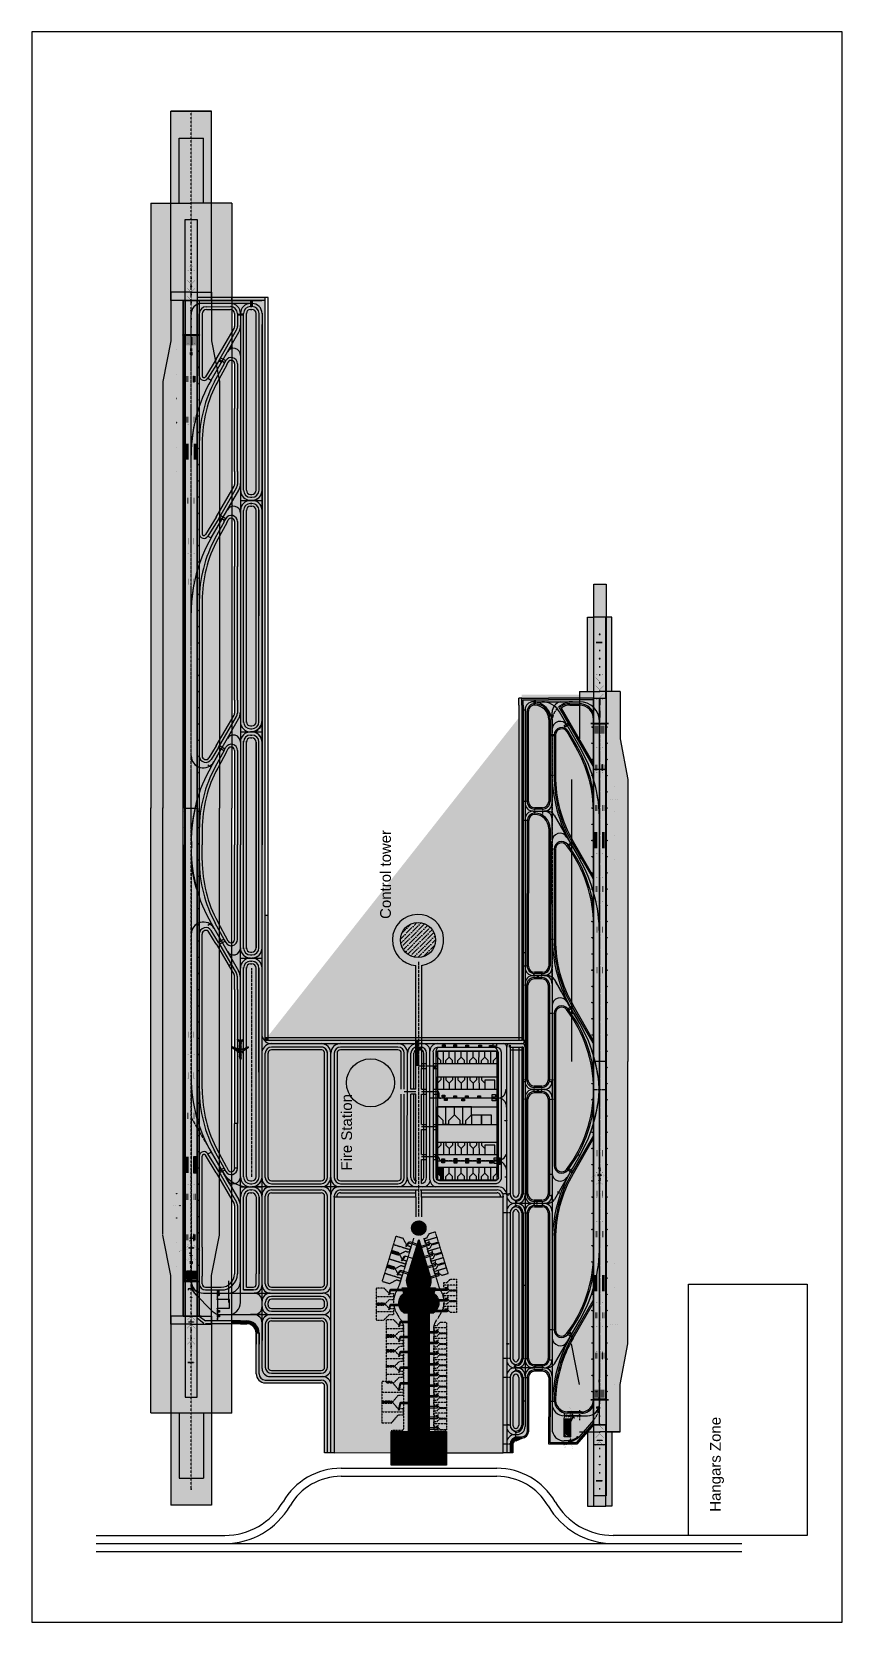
# Model space of a CAD drawing. Header units: millimetres. Extents: x 457 to 3457, y 154 to 6041.
import ezdxf

# ---------------------------------------------------------------- set-up
doc = ezdxf.new("R2010")
doc.units = ezdxf.units.MM
for name, pattern in [('ACAD_ISO02W100', [15, 12, -3]), ('CENTER', [2, 1.25, -0.25, 0.25, -0.25]), ('HIDDENBERNUZ', [0.3, 0.2, -0.1]), ('JIS_02_0.7', [1.35, 0.75, -0.6]), ('M-1.1', [1.8, 0.9, -0.9])]:
    doc.linetypes.add(name, pattern=pattern)
for name, color, linetype in [('01C', 30, 'Continuous'), ('02D', 6, 'HIDDENBERNUZ'), ('0autopista', 250, 'Continuous'), ('0fingers', 1, 'Continuous'), ('0parquing', 40, 'HIDDENBERNUZ'), ('4E', 7, 'Continuous'), ('_coberta', 7, 'Continuous'), ('Background', 7, 'Continuous'), ('Baliz', 7, 'Continuous'), ('estacionament', 7, 'Continuous'), ('Lines Runway', 7, 'Continuous'), ('NoUSAR', 7, 'Continuous'), ('Parada interm', 7, 'Continuous'), ('Reparacio eixos', 7, 'Continuous'), ('RUNWAYS', 7, 'Continuous'), ('RUNWAYS SINGLE WAY', 7, 'Continuous'), ('SERV8', 1, 'Continuous'), ('some rotuls', 7, 'Continuous'), ('TAXIWAYS', 7, 'Continuous')]:
    doc.layers.add(name, color=color, linetype=linetype)
doc.layers.add('viewport', color=241, linetype='Continuous', plot=False)
doc.styles.get("Standard").update_dxf_attribs({"font": 'arial.ttf'})
doc.dimstyles.new('ISO-25', dxfattribs={"dimtxt": 2.5, "dimasz": 2.5, "dimexe": 1.25, "dimexo": 0.625, "dimtad": 1, "dimtxsty": 'Standard', "dimcen": 2.5, "dimadec": 0, "dimazin": 0, "dimtfac": 1, "dimtmove": 0, "dimatfit": 3, "dimfxl": 1, "dimarcsym": 0})
picture_1 = doc.add_image_def('image1.png', size_in_pixel=(108, 63))
picture_2 = doc.add_image_def('image2.png', size_in_pixel=(243, 62))
picture_3 = doc.add_image_def('image3.png', size_in_pixel=(122, 75))
picture_4 = doc.add_image_def('image4.png', size_in_pixel=(109, 65))
picture_5 = doc.add_image_def('image5.png', size_in_pixel=(95, 67))
picture_6 = doc.add_image_def('image6.png', size_in_pixel=(95, 56))
picture_7 = doc.add_image_def('image7.png', size_in_pixel=(273, 62))
picture_8 = doc.add_image_def('image8.png', size_in_pixel=(122, 75))
picture_9 = doc.add_image_def('image9.png', size_in_pixel=(122, 75))
picture_10 = doc.add_image_def('image10.png', size_in_pixel=(122, 75))
picture_11 = doc.add_image_def('image11.png', size_in_pixel=(122, 75))
picture_12 = doc.add_image_def('image12.png', size_in_pixel=(122, 75))
picture_13 = doc.add_image_def('image13.png', size_in_pixel=(174, 240))
picture_14 = doc.add_image_def('image14.png', size_in_pixel=(122, 75))
picture_15 = doc.add_image_def('image15.png', size_in_pixel=(273, 62))
picture_16 = doc.add_image_def('image16.png', size_in_pixel=(174, 240))
picture_17 = doc.add_image_def('image17.png', size_in_pixel=(207, 69))
picture_18 = doc.add_image_def('image18.png', size_in_pixel=(122, 75))
picture_19 = doc.add_image_def('image19.png', size_in_pixel=(122, 75))
picture_20 = doc.add_image_def('image20.png', size_in_pixel=(174, 240))
picture_21 = doc.add_image_def('image21.png', size_in_pixel=(122, 75))
picture_22 = doc.add_image_def('image22.png', size_in_pixel=(122, 75))
picture_23 = doc.add_image_def('image23.jpg', size_in_pixel=(124, 77))
picture_24 = doc.add_image_def('image24.png', size_in_pixel=(122, 75))
picture_25 = doc.add_image_def('image25.png', size_in_pixel=(122, 75))
picture_26 = doc.add_image_def('image26.png', size_in_pixel=(122, 75))
picture_27 = doc.add_image_def('image27.png', size_in_pixel=(122, 75))
picture_28 = doc.add_image_def('image28.png', size_in_pixel=(122, 75))
picture_29 = doc.add_image_def('image29.png', size_in_pixel=(174, 240))
picture_30 = doc.add_image_def('image30.png', size_in_pixel=(122, 75))
picture_31 = doc.add_image_def('image31.png', size_in_pixel=(174, 240))
picture_32 = doc.add_image_def('image32.png', size_in_pixel=(122, 75))
picture_33 = doc.add_image_def('image33.png', size_in_pixel=(122, 75))
picture_34 = doc.add_image_def('image34.png', size_in_pixel=(185, 74))
pattern_1 = [(0, (1587.547, -415.0284), (0, 6.985), [5.08, -1.905]), (90, (1587.547, -415.0284), (-6.985, 4e-16), [5.08, -1.905])]

msp = doc.modelspace()

# ---------------------------------------------------------------- texts
at = {"layer": 'Lines Runway', "color": 250}
for s, p in [('Control tower', (1785.759, 2757.078)), ('Hangars Zone', (3006.836, 562.542))]:
    msp.add_text(s, height=39.6629, rotation=90, dxfattribs=at).set_placement(p)
at = {"layer": 'Lines Runway'}
msp.add_text('Fire Station', height=39.6629, rotation=90, dxfattribs=at).set_placement((1641.872, 1825.391))

# ---------------------------------------------------------------- blocks, each defined once
blk = doc.blocks.new('7378w')
blk.add_line((382, 75), (382, 75))
for points, const_width in [([(0, 0, -0.204649), (33, 24, -0.064335), (210, 68, -0.018202), (373, 75), (516, 75)], 5), ([(0, 0, 0.204649), (33, -24, 0.064335), (210, -68, 0.018202), (373, -75), (880, -75), (1074, -75), (1126, -75), (1151, -74), (1165, -74), (1182, -73), (1198, -72), (1219, -69), (1232, -68), (1247, -66), (1266, -63), (1289, -58), (1320, -52), (1331, -50), (1468, -13), (1475, -11), (1484, -8), (1487, -7), (1490, -5), (1493, -3), (1495, 0)], 5), ([(645, 152, -0.075757), (530, 153, -0.067089), (527, 227, -0.128278), (695, 224)], 3), ([(675, 195, 0.057065), (575, 194, 0.397781), (579, 186, 0.019671), (665, 181, 0.014019)], 3), ([(592, 76), (692, 218), (824, 475), (910, 642), (927, 670), (929, 672, -0.238185), (997, 706), (1026, 706, 0.079032), (981, 682, 0.116261), (973, 668), (844, 220), (844, 76)], 5), ([(645, -152, 0.075757), (530, -153, 0.067089), (527, -227, 0.128278), (695, -224)], 3), ([(675, -195, -0.057065), (575, -194, -0.397781), (579, -186, -0.019671), (665, -181, -0.014019)], 3), ([(592, -76), (692, -218), (824, -475), (910, -642), (927, -670), (929, -672, 0.238185), (997, -706), (1026, -706, -0.079032), (981, -682, -0.116261), (973, -668), (844, -220), (844, -76)], 5)]:
    blk.add_lwpolyline(points, format="xyb", dxfattribs=dict(const_width=const_width))
at = {"linetype": 'CENTER', "ltscale": 48}
blk.add_lwpolyline([(0, 0), (373, 0), (880, 0), (1495, 0)], dxfattribs=at)
for points in [[(73, 0), (90, 32), (113, 41), (135, 46), (136, 41), (116, 36), (97, 28), (87, 0)], [(73, 0), (90, -32), (113, -41), (135, -46), (136, -41), (116, -36), (97, -28), (87, 0)], [(161, 17), (161, 0)], [(161, -17), (161, 0)], [(167, 61), (201, 66), (202, 56), (169, 50), (167, 61)], [(738, 112), (809, 112)], [(775, 145), (775, 77)], [(775, 38), (775, -38)], [(167, -61), (201, -66), (202, -56), (169, -50), (167, -61)], [(738, -112), (809, -112)], [(775, -145), (775, -77)]]:
    blk.add_lwpolyline(points)
for points in [[(150, 4), (172, 4), (172, 11), (150, 11)], [(312, 73), (312, 61), (360, 61), (360, 74)], [(755, 133), (795, 133), (795, 121), (755, 121)], [(755, 90), (795, 90), (795, 102), (755, 102)], [(1074, 75), (1074, 62), (1122, 62), (1122, 75)], [(1240, 67), (1237, 54), (1265, 50), (1267, 63)], [(150, -4), (172, -4), (172, -11), (150, -11)], [(755, -90), (795, -90), (795, -102), (755, -102)], [(755, -133), (795, -133), (795, -121), (755, -121)], [(1240, -67), (1237, -54), (1265, -50), (1267, -63)]]:
    blk.add_lwpolyline(points, close=True)
for points, const_width in [([(516, 75), (880, 75), (1076, 75), (1126, 75), (1151, 74), (1165, 74), (1182, 73), (1198, 72), (1219, 69), (1232, 68), (1247, 66), (1266, 63), (1289, 58), (1320, 52), (1331, 50), (1468, 13), (1475, 11), (1484, 8), (1487, 7), (1490, 5), (1493, 3), (1495, 0)], 2), ([(1191, 0), (1193, 3), (1197, 5), (1204, 8), (1214, 10), (1229, 13), (1247, 15), (1273, 15), (1320, 15), (1365, 13), (1391, 11), (1425, 8), (1450, 6), (1506, 0)], 3), ([(1191, 0), (1193, -3), (1197, -5), (1204, -8), (1214, -10), (1229, -13), (1247, -15), (1273, -15), (1320, -15), (1365, -13), (1391, -11), (1425, -8), (1450, -6), (1506, 0)], 3)]:
    blk.add_lwpolyline(points, dxfattribs=dict(const_width=const_width))
at = {"const_width": 5}
for points in [[(1331, 50), (1468, 13), (1511, 148), (1554, 283), (1527, 283, 0.197125), (1482, 259)], [(1331, -50), (1468, -13), (1511, -148), (1554, -283), (1527, -283, -0.197125), (1482, -259)]]:
    blk.add_lwpolyline(points, format="xyb", close=True, dxfattribs=at)
at = {"layer": 'SERV8', "const_width": 5.5}
for points in [[(99, 37, 1), (105, 37, 1)], [(614, 36, 1), (620, 36, 1)], [(672, 0, 1), (678, 0, 1)], [(753, 303, 1), (759, 303, 1)], [(1198, 12, 1), (1204, 12, 1)], [(1134, -31, 1), (1140, -31, 1)]]:
    blk.add_lwpolyline(points, format="xyb", close=True, dxfattribs=at)
blk = doc.blocks.new('A$C1F7D3BDE')
for p, q in [((-47, 31.1), (-35.5, 31.3)), ((-47, 31.1), (-46.7, 12.1)), ((-46.9, 21.6), (-0.4, 22.4)), ((-46.7, 12.1), (-35.2, 12.3)), ((-35.5, 31.3), (-23.1, 44)), ((-35.2, 12.3), (-22.4, 0)), ((-23.1, 44), (-0.8, 44.4)), ((-22.4, 0), (0, 0.4)), ((-0.8, 44.4), (0, 0.4))]:
    blk.add_line(p, q)
blk = doc.blocks.new('*U833')
at = {"layer": 'RUNWAYS', "rotation": 89}
blk.add_blockref('A$C1F7D3BDE', (22.6, 23.1), dxfattribs=at)
blk = doc.blocks.new('*U834')
at = {"layer": 'Lines Runway', "color": 0, "linetype": 'ByBlock', "lineweight": -2, "transparency": 16777216}
for p in [(0, 0), (44, 0), (88, 0), (132, 0)]:
    blk.add_blockref('*U833', p, dxfattribs=at)
blk = doc.blocks.new('*U835')
at = {"layer": 'RUNWAYS', "rotation": 89}
blk.add_blockref('A$C1F7D3BDE', (22.6, 23.1), dxfattribs=at)
blk = doc.blocks.new('*U836')
at = {"layer": 'Lines Runway', "color": 0, "linetype": 'ByBlock', "lineweight": -2, "transparency": 16777216}
for p in [(0, 0), (44, 0), (88, 0), (132, 0), (176, 0)]:
    blk.add_blockref('*U835', p, dxfattribs=at)
blk = doc.blocks.new('*U838')
at = {"layer": 'RUNWAYS', "rotation": 89}
blk.add_blockref('A$C1F7D3BDE', (22.6, 23.1), dxfattribs=at)
blk = doc.blocks.new('*U837')
at = {"layer": 'Lines Runway', "color": 0, "linetype": 'ByBlock', "lineweight": -2, "transparency": 16777216}
for p in [(0, 0), (44, 0), (88, 0), (132, 0)]:
    blk.add_blockref('*U838', p, dxfattribs=at)
blk = doc.blocks.new('A$C2F211F31')
for p, q in [((-64.6, 63.5), (-65.7, 0.5)), ((-35.6, 63), (-64.6, 63.5)), ((-15, 41.6), (-35.6, 63)), ((-36.7, 0), (-65.7, 0.5)), ((-0.2, 30.9), (-65.2, 32)), ((-15.4, 20.6), (-36.7, 0)), ((-0.4, 20.4), (-15.4, 20.6)), ((0, 41.4), (-15, 41.6)), ((0, 41.4), (-0.4, 20.4))]:
    blk.add_line(p, q)
blk = doc.blocks.new('*U831')
at = {"layer": 'RUNWAYS', "rotation": 89}
blk.add_blockref('A$C1F7D3BDE', (22.6, 23.1), dxfattribs=at)
blk = doc.blocks.new('*U832')
at = {"layer": 'Lines Runway', "color": 0, "linetype": 'ByBlock', "lineweight": -2, "transparency": 16777216}
for p in [(0, 0), (44, 0), (88, 0), (132, 0), (176, 0)]:
    blk.add_blockref('*U831', p, dxfattribs=at)
blk = doc.blocks.new('*D905')
at = {"layer": 'Baliz', "color": 0, "lineweight": -2, "transparency": 16777216}
for p, q in [((1037.6, 1385.7), (1037.6, 1390.3)), ((1040.1, 1389), (1044.1, 1389)), ((1046.6, 1385.7), (1046.6, 1390.3))]:
    blk.add_line(p, q, dxfattribs=at)
at = {"layer": 'Baliz', "color": 0, "transparency": 16777216}
for points in [[(1040.1, 1389.5), (1040.1, 1388.6), (1037.6, 1389)], [(1044.1, 1389.5), (1044.1, 1388.6), (1046.6, 1389)]]:
    blk.add_solid(points, dxfattribs=at)
at = {"layer": 'Defpoints', "color": 0, "transparency": 16777216}
for p in [(1037.6, 1385.1), (1046.6, 1389), (1046.6, 1385.1)]:
    blk.add_point(p, dxfattribs=at)
at = {"layer": 'Baliz', "color": 0, "transparency": 16777216, "insert": (1042.1, 1390.9), "char_height": 2.5, "attachment_point": 5}
blk.add_mtext('9', dxfattribs=at)
blk = doc.blocks.new('*U845')
at = {"layer": 'Baliz'}
blk.add_lwpolyline([(-2, 0.1), (2, 0.1), (2, -0.1), (-2, -0.1)], close=True, dxfattribs=at)
blk = doc.blocks.new('*U846')
at = {"layer": 'Baliz', "color": 0, "linetype": 'ByBlock', "lineweight": -2, "transparency": 16777216}
for p in [(0, 0), (0, -30), (0, -60), (0, -90), (0, -120), (0, -150), (0, -180), (0, -210), (0, -240), (0, -270), (0, -300)]:
    blk.add_blockref('*U845', p, dxfattribs=at)
blk = doc.blocks.new('*U847')
at = {"layer": 'Baliz', "transparency": 33554687}
h = blk.add_hatch(color=256, dxfattribs=at)
h.dxf.hatch_style = 1
h.set_gradient(color1=(255, 255, 255), color2=(147, 149, 152), name='INVCURVED')
h.paths.add_polyline_path([(2, 0.1), (-2, 0.1), (-2, -0.1), (2, -0.1)])
blk = doc.blocks.new('*U848')
at = {"layer": 'Baliz', "color": 0, "linetype": 'ByBlock', "lineweight": -2, "transparency": 16777216}
for p in [(0, 0), (22, 0)]:
    blk.add_blockref('*U847', p, dxfattribs=at)
blk = doc.blocks.new('*U849')
at = {"layer": 'Baliz', "transparency": 33554687}
h = blk.add_hatch(color=256, dxfattribs=at)
h.dxf.hatch_style = 1
h.set_gradient(color1=(255, 0, 0), color2=(153, 27, 30), name='INVCURVED')
h.paths.add_polyline_path([(2, 0.1), (-2, 0.1), (-2, -0.1), (2, -0.1)])
blk = doc.blocks.new('*U850')
at = {"layer": 'Baliz', "color": 0, "linetype": 'ByBlock', "lineweight": -2, "transparency": 16777216}
for p in [(0, 0), (22, 0), (0, -30), (22, -30), (0, -60), (0, -90), (22, -60), (22, -90), (0, -120), (0, -150), (22, -120), (22, -150), (0, -180), (0, -210), (22, -180), (22, -210), (0, -240), (22, -240)]:
    blk.add_blockref('*U849', p, dxfattribs=at)
blk = doc.blocks.new('*U899')
at = {"layer": 'Baliz', "transparency": 33554687}
h = blk.add_hatch(color=256, dxfattribs=at)
h.dxf.hatch_style = 1
h.set_gradient(color1=(255, 0, 0), color2=(153, 27, 30), name='INVSPHERICAL')
h.paths.add_polyline_path([(-0.5, 0, 1), (0.5, 0, 1)])
at = {"layer": 'Baliz'}
blk.add_circle((0, 0), 0.5, dxfattribs=at)
blk = doc.blocks.new('*U900')
at = {"layer": 'Baliz', "color": 0, "linetype": 'ByBlock', "lineweight": -2, "transparency": 16777216}
for p in [(-50, 120), (0, 120), (-50, 60), (0, 60), (-50, 0), (0, 0)]:
    blk.add_blockref('*U899', p, dxfattribs=at)
blk = doc.blocks.new('*U855')
at = {"layer": 'Baliz'}
blk.add_blockref('*U900', (25, -60), dxfattribs=at)
blk = doc.blocks.new('*U856')
at = {"layer": 'Baliz', "color": 0, "linetype": 'ByBlock', "lineweight": -2, "transparency": 16777216}
for p in [(0, 1560), (0, 1500), (0, 1440), (0, 1380), (0, 1320), (0, 1260), (0, 1200), (0, 1140), (0, 1080), (0, 1020), (0, 960), (0, 900), (0, 840), (0, 780), (0, 720), (0, 660), (0, 600), (0, 540), (0, 480), (0, 420), (0, 360), (0, 300), (0, 240), (0, 180), (0, 120), (0, 60), (0, 0)]:
    blk.add_blockref('*U855', p, dxfattribs=at)
blk = doc.blocks.new('*U897')
at = {"layer": 'Baliz', "transparency": 33554687}
h = blk.add_hatch(color=256, dxfattribs=at)
h.dxf.hatch_style = 1
h.set_gradient(color1=(255, 255, 255), color2=(147, 149, 152), name='INVCURVED')
h.paths.add_polyline_path([(-1.6, 0.1), (-2, 0.1), (-2, -0.1), (-1.6, -0.1)])
h = blk.add_hatch(color=256, dxfattribs=at)
h.dxf.hatch_style = 1
h.set_gradient(color1=(255, 255, 255), color2=(147, 149, 152), name='INVCURVED')
h.paths.add_polyline_path([(0.2, 0.1), (-1.6, 0.1), (-1.6, -0.1), (0.2, -0.1)])
h.paths.add_polyline_path([(2, 0.1), (0.2, 0.1), (0.2, -0.1), (2, -0.1)])
blk = doc.blocks.new('*U898')
at = {"layer": 'Baliz', "color": 0, "linetype": 'ByBlock', "lineweight": -2, "transparency": 16777216}
for p in [(0, 270), (0, 240), (22, 270), (22, 240), (0, 210), (0, 180), (22, 210), (22, 180), (0, 150), (0, 120), (22, 150), (22, 120), (0, 90), (0, 60), (22, 90), (22, 60), (0, 30), (0, 0), (22, 30), (22, 0)]:
    blk.add_blockref('*U897', p, dxfattribs=at)
blk = doc.blocks.new('*U853')
at = {"layer": 'Baliz'}
blk.add_blockref('*U898', (-11, -135), dxfattribs=at)
blk = doc.blocks.new('*U854')
at = {"layer": 'Baliz', "color": 0, "linetype": 'ByBlock', "lineweight": -2, "transparency": 16777216}
for p in [(0, 570), (0, 540), (0, 510), (0, 480), (0, 450), (0, 420), (0, 390), (0, 360), (0, 330), (0, 300), (0, 270), (0, 240), (0, 210), (0, 180), (0, 150), (0, 120), (0, 90), (0, 60), (0, 30), (0, 0)]:
    blk.add_blockref('*U853', p, dxfattribs=at)
blk = doc.blocks.new('*U901')
at = {"layer": 'Baliz', "transparency": 33554687}
h = blk.add_hatch(color=256, dxfattribs=at)
h.dxf.hatch_style = 1
h.set_gradient(color1=(205, 32, 39), name='INVCURVED')
h.paths.add_polyline_path([(0.5, 0.5), (-0.5, 0.5), (-0.5, -0.5), (0.5, -0.5)])
blk = doc.blocks.new('*U902')
at = {"layer": 'Baliz', "color": 0, "linetype": 'ByBlock', "lineweight": -2, "transparency": 16777216}
for p in [(-6, 0), (0, 0)]:
    blk.add_blockref('*U901', p, dxfattribs=at)
blk = doc.blocks.new('*U839')
at = {"layer": 'Baliz'}
blk.add_blockref('*U902', (3, 0), dxfattribs=at)
blk = doc.blocks.new('*U840')
at = {"layer": 'Baliz', "color": 0, "linetype": 'ByBlock', "lineweight": -2, "transparency": 16777216}
for p in [(-18, 0), (0, 0)]:
    blk.add_blockref('*U839', p, dxfattribs=at)
blk = doc.blocks.new('*U841')
at = {"layer": 'Baliz', "transparency": 33554687}
h = blk.add_hatch(color=256, dxfattribs=at)
h.dxf.hatch_style = 1
h.set_gradient(color1=(205, 32, 39), color2=(153, 27, 30), name='INVCURVED')
h.paths.add_polyline_path([(0.5, 0.5), (-0.5, 0.5), (-0.5, -0.5), (0.5, -0.5)])
blk = doc.blocks.new('*U842')
at = {"layer": 'Baliz', "color": 0, "linetype": 'ByBlock', "lineweight": -2, "transparency": 16777216}
for p in [(0, 0), (0, -90), (0, -180)]:
    blk.add_blockref('*U841', p, dxfattribs=at)
blk = doc.blocks.new('*U851')
at = {"layer": 'Baliz'}
blk.add_lwpolyline([(-0.5, 0.5), (0.5, 0.5), (0.5, -0.5), (-0.5, -0.5)], close=True, dxfattribs=at)
blk = doc.blocks.new('*U852')
at = {"layer": 'Baliz', "color": 0, "linetype": 'ByBlock', "lineweight": -2, "transparency": 16777216}
for p in [(0, 90), (0, 0)]:
    blk.add_blockref('*U851', p, dxfattribs=at)
blk = doc.blocks.new('*U843')
at = {"layer": 'Baliz', "transparency": 33554687}
h = blk.add_hatch(color=256, dxfattribs=at)
h.dxf.hatch_style = 1
h.set_gradient(color1=(255, 255, 255), color2=(147, 149, 152), name='INVCURVED')
h.paths.add_polyline_path([(0.5, 0.5), (-0.5, 0.5), (-0.5, -0.5), (0.5, -0.5)])
blk = doc.blocks.new('*U844')
at = {"layer": 'Baliz', "color": 0, "linetype": 'ByBlock', "lineweight": -2, "transparency": 16777216}
for p in [(0, 180), (0, 90), (0, 0)]:
    blk.add_blockref('*U843', p, dxfattribs=at)
blk = doc.blocks.new('*D906')
at = {"layer": 'Baliz', "color": 0, "lineweight": -2, "transparency": 16777216}
for p, q in [((2549.6, 947.6), (2549.6, 952.1)), ((2552.1, 950.9), (2556.1, 950.9)), ((2558.6, 947.6), (2558.6, 952.1))]:
    blk.add_line(p, q, dxfattribs=at)
at = {"layer": 'Baliz', "color": 0, "transparency": 16777216}
for points in [[(2552.1, 951.3), (2552.1, 950.5), (2549.6, 950.9)], [(2556.1, 951.3), (2556.1, 950.5), (2558.6, 950.9)]]:
    blk.add_solid(points, dxfattribs=at)
at = {"layer": 'Defpoints', "color": 0, "transparency": 16777216}
for p in [(2549.6, 946.9), (2558.6, 950.9), (2558.6, 946.9)]:
    blk.add_point(p, dxfattribs=at)
at = {"layer": 'Baliz', "color": 0, "transparency": 16777216, "insert": (2554.1, 952.8), "char_height": 2.5, "attachment_point": 5}
blk.add_mtext('9', dxfattribs=at)
blk = doc.blocks.new('*U745')
at = {"layer": 'Baliz'}
blk.add_lwpolyline([(-2, 0.1), (2, 0.1), (2, -0.1), (-2, -0.1)], close=True, dxfattribs=at)
blk = doc.blocks.new('*U746')
at = {"layer": 'Baliz', "color": 0, "linetype": 'ByBlock', "lineweight": -2, "transparency": 16777216}
for p in [(0, 0), (0, -30), (0, -60), (0, -90), (0, -120), (0, -150), (0, -180), (0, -210), (0, -240), (0, -270), (0, -300)]:
    blk.add_blockref('*U745', p, dxfattribs=at)
blk = doc.blocks.new('*U747')
at = {"layer": 'Baliz', "transparency": 33554687}
h = blk.add_hatch(color=256, dxfattribs=at)
h.dxf.hatch_style = 1
h.set_gradient(color1=(255, 255, 255), color2=(147, 149, 152), name='INVCURVED')
h.paths.add_polyline_path([(2, 0.1), (-2, 0.1), (-2, -0.1), (2, -0.1)])
blk = doc.blocks.new('*U748')
at = {"layer": 'Baliz', "color": 0, "linetype": 'ByBlock', "lineweight": -2, "transparency": 16777216}
for p in [(0, 0), (22, 0)]:
    blk.add_blockref('*U747', p, dxfattribs=at)
blk = doc.blocks.new('*U749')
at = {"layer": 'Baliz', "transparency": 33554687}
h = blk.add_hatch(color=256, dxfattribs=at)
h.dxf.hatch_style = 1
h.set_gradient(color1=(255, 0, 0), color2=(153, 27, 30), name='INVCURVED')
h.paths.add_polyline_path([(2, 0.1), (-2, 0.1), (-2, -0.1), (2, -0.1)])
blk = doc.blocks.new('*U750')
at = {"layer": 'Baliz', "color": 0, "linetype": 'ByBlock', "lineweight": -2, "transparency": 16777216}
for p in [(0, 0), (22, 0), (0, -30), (22, -30), (0, -60), (0, -90), (22, -60), (22, -90), (0, -120), (0, -150), (22, -120), (22, -150), (0, -180), (0, -210), (22, -180), (22, -210), (0, -240), (22, -240)]:
    blk.add_blockref('*U749', p, dxfattribs=at)
blk = doc.blocks.new('*U887')
at = {"layer": 'Baliz', "transparency": 33554687}
h = blk.add_hatch(color=256, dxfattribs=at)
h.dxf.hatch_style = 1
h.set_gradient(color1=(255, 255, 255), color2=(147, 149, 152), name='INVCURVED')
h.paths.add_polyline_path([(-1.6, 0.1), (-2, 0.1), (-2, -0.1), (-1.6, -0.1)])
h = blk.add_hatch(color=256, dxfattribs=at)
h.dxf.hatch_style = 1
h.set_gradient(color1=(255, 255, 255), color2=(147, 149, 152), name='INVCURVED')
h.paths.add_polyline_path([(0.2, 0.1), (-1.6, 0.1), (-1.6, -0.1), (0.2, -0.1)])
h.paths.add_polyline_path([(2, 0.1), (0.2, 0.1), (0.2, -0.1), (2, -0.1)])
blk = doc.blocks.new('*U888')
at = {"layer": 'Baliz', "color": 0, "linetype": 'ByBlock', "lineweight": -2, "transparency": 16777216}
for p in [(0, 270), (0, 240), (22, 270), (22, 240), (0, 210), (0, 180), (22, 210), (22, 180), (0, 150), (0, 120), (22, 150), (22, 120), (0, 90), (0, 60), (22, 90), (22, 60), (0, 30), (0, 0), (22, 30), (22, 0)]:
    blk.add_blockref('*U887', p, dxfattribs=at)
blk = doc.blocks.new('*U751')
at = {"layer": 'Baliz'}
blk.add_blockref('*U888', (-11, -135), dxfattribs=at)
blk = doc.blocks.new('*U752')
at = {"layer": 'Baliz', "color": 0, "linetype": 'ByBlock', "lineweight": -2, "transparency": 16777216}
for p in [(0, 570), (0, 540), (0, 510), (0, 480), (0, 450), (0, 420), (0, 390), (0, 360), (0, 330), (0, 300), (0, 270), (0, 240), (0, 210), (0, 180), (0, 150), (0, 120), (0, 90), (0, 60), (0, 30), (0, 0)]:
    blk.add_blockref('*U751', p, dxfattribs=at)
blk = doc.blocks.new('*U885')
at = {"layer": 'Baliz', "transparency": 33554687}
h = blk.add_hatch(color=256, dxfattribs=at)
h.dxf.hatch_style = 1
h.set_gradient(color1=(205, 32, 39), name='INVCURVED')
h.paths.add_polyline_path([(0.5, 0.5), (-0.5, 0.5), (-0.5, -0.5), (0.5, -0.5)])
blk = doc.blocks.new('*U886')
at = {"layer": 'Baliz', "color": 0, "linetype": 'ByBlock', "lineweight": -2, "transparency": 16777216}
for p in [(-6, 0), (0, 0)]:
    blk.add_blockref('*U885', p, dxfattribs=at)
blk = doc.blocks.new('*U753')
at = {"layer": 'Baliz'}
blk.add_blockref('*U886', (3, 0), dxfattribs=at)
blk = doc.blocks.new('*U754')
at = {"layer": 'Baliz', "color": 0, "linetype": 'ByBlock', "lineweight": -2, "transparency": 16777216}
for p in [(-18, 0), (0, 0)]:
    blk.add_blockref('*U753', p, dxfattribs=at)
blk = doc.blocks.new('*U755')
at = {"layer": 'Baliz', "transparency": 33554687}
h = blk.add_hatch(color=256, dxfattribs=at)
h.dxf.hatch_style = 1
h.set_gradient(color1=(205, 32, 39), color2=(153, 27, 30), name='INVCURVED')
h.paths.add_polyline_path([(0.5, 0.5), (-0.5, 0.5), (-0.5, -0.5), (0.5, -0.5)])
blk = doc.blocks.new('*U756')
at = {"layer": 'Baliz', "color": 0, "linetype": 'ByBlock', "lineweight": -2, "transparency": 16777216}
for p in [(0, 0), (0, -90), (0, -180)]:
    blk.add_blockref('*U755', p, dxfattribs=at)
blk = doc.blocks.new('*U757')
at = {"layer": 'Baliz', "transparency": 33554687}
h = blk.add_hatch(color=256, dxfattribs=at)
h.dxf.hatch_style = 1
h.set_gradient(color1=(255, 255, 255), color2=(147, 149, 152), name='INVCURVED')
h.paths.add_polyline_path([(0.5, 0.5), (-0.5, 0.5), (-0.5, -0.5), (0.5, -0.5)])
blk = doc.blocks.new('*U758')
at = {"layer": 'Baliz', "color": 0, "linetype": 'ByBlock', "lineweight": -2, "transparency": 16777216}
for p in [(0, 180), (0, 90), (0, 0)]:
    blk.add_blockref('*U757', p, dxfattribs=at)
blk = doc.blocks.new('*U857')
at = {"layer": 'Lines Runway', "transparency": 33554687}
h = blk.add_hatch(color=256, dxfattribs=at)
h.set_gradient(color1=(237, 31, 36), one_color=1, tint=1, name='SPHERICAL')
h.paths.add_polyline_path([(948.9, 1263.6, 1), (948.5, 1263.6, 1)])
blk = doc.blocks.new('*U858')
at = {"layer": 'Baliz', "color": 0, "linetype": 'ByBlock', "lineweight": -2, "transparency": 16777216}
for p in [(0, 0), (8, 0), (16, 0)]:
    blk.add_blockref('*U857', p, dxfattribs=at)
blk = doc.blocks.new('*U859')
at = {"layer": 'Lines Runway', "transparency": 33554687}
h = blk.add_hatch(color=256, dxfattribs=at)
h.set_gradient(color1=(237, 31, 36), one_color=1, tint=1, name='SPHERICAL')
h.paths.add_polyline_path([(0.2, 0, 1), (-0.2, 0, 1)])
blk = doc.blocks.new('*U860')
at = {"layer": 'Baliz', "color": 0, "linetype": 'ByBlock', "lineweight": -2, "transparency": 16777216}
for p in [(0, 0), (8, 0), (16, 0)]:
    blk.add_blockref('*U859', p, dxfattribs=at)
blk = doc.blocks.new('*U861')
at = {"layer": 'Baliz', "color": 240, "true_color": 0xed1f24}
for p, q in [((-0.1, -0.1), (-0.4, 0.2)), ((0.1, -0.2), (0.4, 0.1))]:
    blk.add_line(p, q, dxfattribs=at)
blk = doc.blocks.new('*U862')
at = {"layer": 'Baliz', "color": 0, "linetype": 'ByBlock', "lineweight": -2, "transparency": 16777216}
for p in [(0, 0), (8, 0), (16, 0)]:
    blk.add_blockref('*U861', p, dxfattribs=at)
blk = doc.blocks.new('*U863')
at = {"layer": 'Baliz', "color": 240, "true_color": 0xed1f24}
for p, q in [((-0.1, -0.1), (-0.4, 0.2)), ((0.1, -0.2), (0.4, 0.1))]:
    blk.add_line(p, q, dxfattribs=at)
blk = doc.blocks.new('*U864')
at = {"layer": 'Baliz', "color": 0, "linetype": 'ByBlock', "lineweight": -2, "transparency": 16777216}
for p in [(0, 0), (8, 0), (16, 0)]:
    blk.add_blockref('*U863', p, dxfattribs=at)
blk = doc.blocks.new('*U869')
at = {"layer": 'Lines Runway', "transparency": 33554687}
h = blk.add_hatch(color=256, dxfattribs=at)
h.set_gradient(color1=(237, 31, 36), one_color=1, tint=1, name='SPHERICAL')
h.paths.add_polyline_path([(0.2, 0, 1), (-0.2, 0, 1)])
blk = doc.blocks.new('*U870')
at = {"layer": 'Baliz', "color": 0, "linetype": 'ByBlock', "lineweight": -2, "transparency": 16777216}
for p in [(0, 0), (8, 0), (16, 0)]:
    blk.add_blockref('*U869', p, dxfattribs=at)
blk = doc.blocks.new('*U871')
at = {"layer": 'Lines Runway', "transparency": 33554687}
h = blk.add_hatch(color=256, dxfattribs=at)
h.set_gradient(color1=(237, 31, 36), one_color=1, tint=1, name='SPHERICAL')
h.paths.add_polyline_path([(0.2, 0, 1), (-0.2, 0, 1)])
blk = doc.blocks.new('*U872')
at = {"layer": 'Baliz', "color": 0, "linetype": 'ByBlock', "lineweight": -2, "transparency": 16777216}
for p in [(0, 0), (8, 0), (16, 0)]:
    blk.add_blockref('*U871', p, dxfattribs=at)
blk = doc.blocks.new('*U865')
at = {"layer": 'Baliz', "color": 240, "true_color": 0xed1f24}
for p, q in [((-0.1, -0.1), (-0.4, 0.2)), ((0.1, -0.2), (0.4, 0.1))]:
    blk.add_line(p, q, dxfattribs=at)
blk = doc.blocks.new('*U866')
at = {"layer": 'Baliz', "color": 0, "linetype": 'ByBlock', "lineweight": -2, "transparency": 16777216}
for p in [(0, 0), (8, 0), (16, 0)]:
    blk.add_blockref('*U865', p, dxfattribs=at)
blk = doc.blocks.new('*U867')
at = {"layer": 'Baliz', "color": 240, "true_color": 0xed1f24}
for p, q in [((-0.1, -0.1), (-0.4, 0.2)), ((0.1, -0.2), (0.4, 0.1))]:
    blk.add_line(p, q, dxfattribs=at)
blk = doc.blocks.new('*U868')
at = {"layer": 'Baliz', "color": 0, "linetype": 'ByBlock', "lineweight": -2, "transparency": 16777216}
for p in [(0, 0), (8, 0), (16, 0)]:
    blk.add_blockref('*U867', p, dxfattribs=at)
blk = doc.blocks.new('*U877')
at = {"layer": 'Lines Runway', "transparency": 33554687}
h = blk.add_hatch(color=256, dxfattribs=at)
h.set_gradient(color1=(237, 31, 36), one_color=1, tint=1, name='SPHERICAL')
h.paths.add_polyline_path([(0.2, 0, 1), (-0.2, 0, 1)])
blk = doc.blocks.new('*U878')
at = {"layer": 'Baliz', "color": 0, "linetype": 'ByBlock', "lineweight": -2, "transparency": 16777216}
for p in [(0, 0), (8, 0), (16, 0)]:
    blk.add_blockref('*U877', p, dxfattribs=at)
blk = doc.blocks.new('*U879')
at = {"layer": 'Lines Runway', "transparency": 33554687}
h = blk.add_hatch(color=256, dxfattribs=at)
h.set_gradient(color1=(237, 31, 36), one_color=1, tint=1, name='SPHERICAL')
h.paths.add_polyline_path([(0.2, 0, 1), (-0.2, 0, 1)])
blk = doc.blocks.new('*U880')
at = {"layer": 'Baliz', "color": 0, "linetype": 'ByBlock', "lineweight": -2, "transparency": 16777216}
for p in [(0, 0), (8, 0), (16, 0)]:
    blk.add_blockref('*U879', p, dxfattribs=at)
blk = doc.blocks.new('*U873')
at = {"layer": 'Baliz', "color": 240, "true_color": 0xed1f24}
for p, q in [((-0.1, -0.1), (-0.4, 0.2)), ((0.1, -0.2), (0.4, 0.1))]:
    blk.add_line(p, q, dxfattribs=at)
blk = doc.blocks.new('*U874')
at = {"layer": 'Baliz', "color": 0, "linetype": 'ByBlock', "lineweight": -2, "transparency": 16777216}
for p in [(0, 0), (8, 0), (16, 0)]:
    blk.add_blockref('*U873', p, dxfattribs=at)
blk = doc.blocks.new('*U875')
at = {"layer": 'Baliz', "color": 240, "true_color": 0xed1f24}
for p, q in [((-0.1, -0.1), (-0.4, 0.2)), ((0.1, -0.2), (0.4, 0.1))]:
    blk.add_line(p, q, dxfattribs=at)
blk = doc.blocks.new('*U876')
at = {"layer": 'Baliz', "color": 0, "linetype": 'ByBlock', "lineweight": -2, "transparency": 16777216}
for p in [(0, 0), (8, 0), (16, 0)]:
    blk.add_blockref('*U875', p, dxfattribs=at)
blk = doc.blocks.new('*U903')
at = {"layer": 'Baliz', "transparency": 33554687}
h = blk.add_hatch(color=256, dxfattribs=at)
h.dxf.hatch_style = 1
h.set_gradient(color1=(255, 0, 0), color2=(153, 27, 30), name='INVSPHERICAL')
h.paths.add_polyline_path([(-0.5, 0, 1), (0.5, 0, 1)])
at = {"layer": 'Baliz'}
blk.add_circle((0, 0), 0.5, dxfattribs=at)
blk = doc.blocks.new('*U904')
at = {"layer": 'Baliz', "color": 0, "linetype": 'ByBlock', "lineweight": -2, "transparency": 16777216}
for p in [(-50, 120), (0, 120), (-50, 60), (0, 60), (-50, 0), (0, 0)]:
    blk.add_blockref('*U903', p, dxfattribs=at)
blk = doc.blocks.new('*U882')
at = {"layer": 'Baliz'}
blk.add_blockref('*U904', (25, -60), dxfattribs=at)
blk = doc.blocks.new('*U881')
at = {"layer": 'Baliz', "color": 0, "linetype": 'ByBlock', "lineweight": -2, "transparency": 16777216}
for p in [(0, 1500), (0, 1440), (0, 1380), (0, 1320), (0, 1260), (0, 1200), (0, 1140), (0, 1080), (0, 1020), (0, 960), (0, 900), (0, 840), (0, 780), (0, 720), (0, 660), (0, 600), (0, 540), (0, 480), (0, 420), (0, 360), (0, 300), (0, 240), (0, 180), (0, 120), (0, 60), (0, 0)]:
    blk.add_blockref('*U882', p, dxfattribs=at)
blk = doc.blocks.new('*U883')
at = {"layer": 'Baliz', "true_color": 0xffffff, "transparency": 33554687}
h = blk.add_hatch(color=7, dxfattribs=at)
h.dxf.hatch_style = 1
h.paths.add_polyline_path([(0, 0.5), (0, -0.5, 0.414214), (0.5, 0, 0.414214)])
h.paths.add_polyline_path([(0, 0.5, 0.414214), (-0.5, 0, 0.414214), (0, -0.5)])
blk = doc.blocks.new('*U884')
at = {"layer": 'Baliz', "color": 0, "linetype": 'ByBlock', "lineweight": -2, "transparency": 16777216}
for p in [(0, 1701), (0, 1674), (0, 1647), (0, 1620), (0, 1593), (0, 1566), (0, 1539), (0, 1512), (0, 1485), (0, 1458), (0, 1431), (0, 1404), (0, 1377), (0, 1350), (0, 1323), (0, 1296), (0, 1269), (0, 1242), (0, 1215), (0, 1188), (0, 1161), (0, 1134), (0, 1107), (0, 1080), (0, 1053), (0, 1026), (0, 999), (0, 972), (0, 945), (0, 918), (0, 891), (0, 864), (0, 837), (0, 810), (0, 783), (0, 756), (0, 729), (0, 702), (0, 675), (0, 648), (0, 621), (0, 594), (0, 567), (0, 540), (0, 513), (0, 486), (0, 459), (0, 432), (0, 405), (0, 378), (0, 351), (0, 324), (0, 297), (0, 270), (0, 243), (0, 216), (0, 189), (0, 162), (0, 135), (0, 108), (0, 81), (0, 54), (0, 27), (0, 0)]:
    blk.add_blockref('*U883', p, dxfattribs=at)
blk = doc.blocks.new('*U743')
at = {"layer": 'Baliz', "true_color": 0xffffff, "transparency": 33554687}
h = blk.add_hatch(color=7, dxfattribs=at)
h.dxf.hatch_style = 1
h.paths.add_polyline_path([(0, 0.5), (0, -0.5, 0.414214), (0.5, 0, 0.414214)])
h.paths.add_polyline_path([(0, 0.5, 0.414214), (-0.5, 0, 0.414214), (0, -0.5)])
blk = doc.blocks.new('*U744')
at = {"layer": 'Baliz', "color": 0, "linetype": 'ByBlock', "lineweight": -2, "transparency": 16777216}
for p in [(0, 1701), (0, 1674), (0, 1647), (0, 1620), (0, 1593), (0, 1566), (0, 1539), (0, 1512), (0, 1485), (0, 1458), (0, 1431), (0, 1404), (0, 1377), (0, 1350), (0, 1323), (0, 1296), (0, 1269), (0, 1242), (0, 1215), (0, 1188), (0, 1161), (0, 1134), (0, 1107), (0, 1080), (0, 1053), (0, 1026), (0, 999), (0, 972), (0, 945), (0, 918), (0, 891), (0, 864), (0, 837), (0, 810), (0, 783), (0, 756), (0, 729), (0, 702), (0, 675), (0, 648), (0, 621), (0, 594), (0, 567), (0, 540), (0, 513), (0, 486), (0, 459), (0, 432), (0, 405), (0, 378), (0, 351), (0, 324), (0, 297), (0, 270), (0, 243), (0, 216), (0, 189), (0, 162), (0, 135), (0, 108), (0, 81), (0, 54), (0, 27), (0, 0)]:
    blk.add_blockref('*U743', p, dxfattribs=at)
blk = doc.blocks.new('*U759')
at = {"layer": 'Baliz', "true_color": 0xffffff, "transparency": 33554687}
h = blk.add_hatch(color=7, dxfattribs=at)
h.dxf.hatch_style = 1
h.paths.add_polyline_path([(0, 0.5), (0, -0.5, 0.414214), (0.5, 0, 0.414214)])
h.paths.add_polyline_path([(0, 0.5, 0.414214), (-0.5, 0, 0.414214), (0, -0.5)])
blk = doc.blocks.new('*U760')
at = {"layer": 'Baliz', "color": 0, "linetype": 'ByBlock', "lineweight": -2, "transparency": 16777216}
for p in [(0, 1215), (0, 1188), (0, 1161), (0, 1134), (0, 1107), (0, 1080), (0, 1053), (0, 1026), (0, 999), (0, 972), (0, 945), (0, 918), (0, 891), (0, 864), (0, 837), (0, 810), (0, 783), (0, 756), (0, 729), (0, 702), (0, 675), (0, 648), (0, 621), (0, 594), (0, 567), (0, 540), (0, 513), (0, 486), (0, 459), (0, 432), (0, 405), (0, 378), (0, 351), (0, 324), (0, 297), (0, 270), (0, 243), (0, 216), (0, 189), (0, 162), (0, 135), (0, 108), (0, 81), (0, 54), (0, 27), (0, 0)]:
    blk.add_blockref('*U759', p, dxfattribs=at)
blk = doc.blocks.new('*U761')
at = {"layer": 'Baliz'}
blk.add_circle((0, 0), 0.932, dxfattribs=at)
blk = doc.blocks.new('*U762')
at = {"layer": 'Baliz', "color": 0, "linetype": 'ByBlock', "lineweight": -2, "transparency": 16777216}
for p in [(-55, 2460), (0, 2460), (-55, 2400), (0, 2400), (-55, 2340), (0, 2340), (-55, 2280), (0, 2280), (-55, 2220), (0, 2220), (-55, 2160), (0, 2160), (-55, 2100), (0, 2100), (-55, 2040), (0, 2040), (-55, 1980), (0, 1980), (-55, 1920), (0, 1920), (-55, 1860), (0, 1860), (-55, 1800), (0, 1800), (-55, 1740), (0, 1740), (-55, 1680), (0, 1680), (-55, 1620), (0, 1620), (-55, 1560), (0, 1560), (-55, 1500), (0, 1500), (-55, 1440), (0, 1440), (-55, 1380), (0, 1380), (-55, 1320), (0, 1320), (-55, 1260), (0, 1260), (-55, 1200), (0, 1200), (-55, 1140), (0, 1140), (-55, 1080), (0, 1080), (-55, 1020), (0, 1020), (-55, 960), (0, 960), (-55, 900), (0, 900), (-55, 840), (0, 840), (-55, 780), (0, 780), (-55, 720), (0, 720), (-55, 660), (0, 660), (-55, 600), (0, 600), (-55, 540), (0, 540), (-55, 480), (0, 480), (-55, 420), (0, 420), (-55, 360), (0, 360), (-55, 300), (0, 300), (-55, 240), (0, 240), (-55, 180), (0, 180), (-55, 120), (0, 120), (-55, 60), (0, 60), (-55, 0), (0, 0)]:
    blk.add_blockref('*U761', p, dxfattribs=at)
blk = doc.blocks.new('*U763')
at = {"layer": 'Lines Runway', "true_color": 0xed1f24, "transparency": 33554687}
h = blk.add_hatch(dxfattribs=at)
h.set_pattern_fill('JIS_WOOD', color=240)
h.set_pattern_definition([(45, (-2510.1522, -984.2993), (-0.5, 0.5), [])])
h.paths.add_polyline_path([(0.9, 0, 1), (-0.9, 0, 1)])
blk = doc.blocks.new('*U764')
at = {"layer": 'Baliz', "color": 0, "linetype": 'ByBlock', "lineweight": -2, "transparency": 16777216}
for p in [(-55, 2460), (0, 2460), (-55, 2400), (0, 2400), (-55, 2340), (0, 2340), (-55, 2280), (0, 2280), (-55, 2220), (0, 2220), (-55, 2160), (0, 2160), (-55, 2100), (0, 2100), (-55, 2040), (0, 2040), (-55, 1980), (0, 1980), (-55, 1920), (0, 1920), (-55, 1860), (0, 1860), (-55, 1800), (0, 1800), (-55, 1740), (0, 1740), (-55, 1680), (0, 1680), (-55, 1620), (0, 1620), (-55, 1560), (0, 1560), (-55, 1500), (0, 1500), (-55, 1440), (0, 1440), (-55, 1380), (0, 1380), (-55, 1320), (0, 1320), (-55, 1260), (0, 1260), (-55, 1200), (0, 1200), (-55, 1140), (0, 1140), (-55, 1080), (0, 1080), (-55, 1020), (0, 1020), (-55, 960), (0, 960), (-55, 900), (0, 900), (-55, 840), (0, 840), (-55, 780), (0, 780), (-55, 720), (0, 720), (-55, 660), (0, 660), (-55, 600), (0, 600), (-55, 540), (0, 540), (-55, 480), (0, 480), (-55, 420), (0, 420), (-55, 360), (0, 360), (-55, 300), (0, 300), (-55, 240), (0, 240), (-55, 180), (0, 180), (-55, 120), (0, 120), (-55, 60), (0, 60), (-55, 0), (0, 0)]:
    blk.add_blockref('*U763', p, dxfattribs=at)
blk = doc.blocks.new('*U889')
at = {"layer": 'Baliz', "transparency": 33554687}
h = blk.add_hatch(color=256, dxfattribs=at)
h.dxf.hatch_style = 1
h.set_gradient(color1=(205, 32, 39), name='INVCURVED')
h.paths.add_polyline_path([(0.5, 0.5), (-0.5, 0.5), (-0.5, -0.5), (0.5, -0.5)])
blk = doc.blocks.new('*U890')
at = {"layer": 'Baliz', "color": 0, "linetype": 'ByBlock', "lineweight": -2, "transparency": 16777216}
for p in [(-6, 0), (0, 0)]:
    blk.add_blockref('*U889', p, dxfattribs=at)
blk = doc.blocks.new('*U765')
at = {"layer": 'Baliz'}
blk.add_blockref('*U890', (3, 0), dxfattribs=at)
blk = doc.blocks.new('*U766')
at = {"layer": 'Baliz', "color": 0, "linetype": 'ByBlock', "lineweight": -2, "transparency": 16777216}
for p in [(-18, 0), (0, 0)]:
    blk.add_blockref('*U765', p, dxfattribs=at)
blk = doc.blocks.new('*U767')
at = {"layer": 'Baliz', "transparency": 33554687}
h = blk.add_hatch(color=256, dxfattribs=at)
h.dxf.hatch_style = 1
h.set_gradient(color1=(205, 32, 39), color2=(153, 27, 30), name='INVCURVED')
h.paths.add_polyline_path([(0.5, 0.5), (-0.5, 0.5), (-0.5, -0.5), (0.5, -0.5)])
blk = doc.blocks.new('*U768')
at = {"layer": 'Baliz', "color": 0, "linetype": 'ByBlock', "lineweight": -2, "transparency": 16777216}
for p in [(0, 0), (0, -90), (0, -180)]:
    blk.add_blockref('*U767', p, dxfattribs=at)
blk = doc.blocks.new('*U769')
at = {"layer": 'Baliz', "transparency": 33554687}
h = blk.add_hatch(color=256, dxfattribs=at)
h.dxf.hatch_style = 1
h.set_gradient(color1=(255, 255, 255), color2=(147, 149, 152), name='INVCURVED')
h.paths.add_polyline_path([(0.5, 0.5), (-0.5, 0.5), (-0.5, -0.5), (0.5, -0.5)])
blk = doc.blocks.new('*U770')
at = {"layer": 'Baliz', "color": 0, "linetype": 'ByBlock', "lineweight": -2, "transparency": 16777216}
for p in [(0, 180), (0, 90), (0, 0)]:
    blk.add_blockref('*U769', p, dxfattribs=at)
blk = doc.blocks.new('*U772')
at = {"layer": 'Baliz', "true_color": 0xffffff, "transparency": 33554687}
h = blk.add_hatch(color=7, dxfattribs=at)
h.dxf.hatch_style = 1
h.paths.add_polyline_path([(0, 0.5), (0, -0.5, 0.414214), (0.5, 0, 0.414214)])
h.paths.add_polyline_path([(0, 0.5, 0.414214), (-0.5, 0, 0.414214), (0, -0.5)])
blk = doc.blocks.new('*U771')
at = {"layer": 'Baliz', "color": 0, "linetype": 'ByBlock', "lineweight": -2, "transparency": 16777216}
for p in [(0, 1215), (0, 1188), (0, 1161), (0, 1134), (0, 1107), (0, 1080), (0, 1053), (0, 1026), (0, 999), (0, 972), (0, 945), (0, 918), (0, 891), (0, 864), (0, 837), (0, 810), (0, 783), (0, 756), (0, 729), (0, 702), (0, 675), (0, 648), (0, 621), (0, 594), (0, 567), (0, 540), (0, 513), (0, 486), (0, 459), (0, 432), (0, 405), (0, 378), (0, 351), (0, 324), (0, 297), (0, 270), (0, 243), (0, 216), (0, 189), (0, 162), (0, 135), (0, 108), (0, 81), (0, 54), (0, 27), (0, 0)]:
    blk.add_blockref('*U772', p, dxfattribs=at)
blk = doc.blocks.new('*U773')
at = {"layer": 'Baliz'}
blk.add_lwpolyline([(-2, 0.1), (2, 0.1), (2, -0.1), (-2, -0.1)], close=True, dxfattribs=at)
blk = doc.blocks.new('*U774')
at = {"layer": 'Baliz', "color": 0, "linetype": 'ByBlock', "lineweight": -2, "transparency": 16777216}
for p in [(0, 0), (0, -30), (0, -60), (0, -90), (0, -120), (0, -150), (0, -180), (0, -210), (0, -240), (0, -270), (0, -300)]:
    blk.add_blockref('*U773', p, dxfattribs=at)
blk = doc.blocks.new('*U775')
at = {"layer": 'Baliz', "transparency": 33554687}
h = blk.add_hatch(color=256, dxfattribs=at)
h.dxf.hatch_style = 1
h.set_gradient(color1=(255, 0, 0), color2=(153, 27, 30), name='INVCURVED')
h.paths.add_polyline_path([(2, 0.1), (-2, 0.1), (-2, -0.1), (2, -0.1)])
blk = doc.blocks.new('*U776')
at = {"layer": 'Baliz', "color": 0, "linetype": 'ByBlock', "lineweight": -2, "transparency": 16777216}
for p in [(0, 0), (22, 0), (0, -30), (22, -30), (0, -60), (0, -90), (22, -60), (22, -90), (0, -120), (0, -150), (22, -120), (22, -150), (0, -180), (0, -210), (22, -180), (22, -210), (0, -240), (22, -240)]:
    blk.add_blockref('*U775', p, dxfattribs=at)
blk = doc.blocks.new('*U891')
at = {"layer": 'Baliz', "transparency": 33554687}
h = blk.add_hatch(color=256, dxfattribs=at)
h.dxf.hatch_style = 1
h.set_gradient(color1=(255, 255, 255), color2=(147, 149, 152), name='INVCURVED')
h.paths.add_polyline_path([(-1.6, 0.1), (-2, 0.1), (-2, -0.1), (-1.6, -0.1)])
h = blk.add_hatch(color=256, dxfattribs=at)
h.dxf.hatch_style = 1
h.set_gradient(color1=(255, 255, 255), color2=(147, 149, 152), name='INVCURVED')
h.paths.add_polyline_path([(0.2, 0.1), (-1.6, 0.1), (-1.6, -0.1), (0.2, -0.1)])
h.paths.add_polyline_path([(2, 0.1), (0.2, 0.1), (0.2, -0.1), (2, -0.1)])
blk = doc.blocks.new('*U892')
at = {"layer": 'Baliz', "color": 0, "linetype": 'ByBlock', "lineweight": -2, "transparency": 16777216}
for p in [(0, 270), (0, 240), (22, 270), (22, 240), (0, 210), (0, 180), (22, 210), (22, 180), (0, 150), (0, 120), (22, 150), (22, 120), (0, 90), (0, 60), (22, 90), (22, 60), (0, 30), (0, 0), (22, 30), (22, 0)]:
    blk.add_blockref('*U891', p, dxfattribs=at)
blk = doc.blocks.new('*U777')
at = {"layer": 'Baliz'}
blk.add_blockref('*U892', (-11, -135), dxfattribs=at)
blk = doc.blocks.new('*U778')
at = {"layer": 'Baliz', "color": 0, "linetype": 'ByBlock', "lineweight": -2, "transparency": 16777216}
for p in [(0, 570), (0, 540), (0, 510), (0, 480), (0, 450), (0, 420), (0, 390), (0, 360), (0, 330), (0, 300), (0, 270), (0, 240), (0, 210), (0, 180), (0, 150), (0, 120), (0, 90), (0, 60), (0, 30), (0, 0)]:
    blk.add_blockref('*U777', p, dxfattribs=at)
blk = doc.blocks.new('*U780')
at = {"layer": 'Baliz', "true_color": 0xffffff, "transparency": 33554687}
h = blk.add_hatch(color=7, dxfattribs=at)
h.dxf.hatch_style = 1
h.paths.add_polyline_path([(0, 0.5), (0, -0.5, 0.414214), (0.5, 0, 0.414214)])
h.paths.add_polyline_path([(0, 0.5, 0.414214), (-0.5, 0, 0.414214), (0, -0.5)])
blk = doc.blocks.new('*U779')
at = {"layer": 'Baliz', "color": 0, "linetype": 'ByBlock', "lineweight": -2, "transparency": 16777216}
for p in [(0, 1215), (0, 1188), (0, 1161), (0, 1134), (0, 1107), (0, 1080), (0, 1053), (0, 1026), (0, 999), (0, 972), (0, 945), (0, 918), (0, 891), (0, 864), (0, 837), (0, 810), (0, 783), (0, 756), (0, 729), (0, 702), (0, 675), (0, 648), (0, 621), (0, 594), (0, 567), (0, 540), (0, 513), (0, 486), (0, 459), (0, 432), (0, 405), (0, 378), (0, 351), (0, 324), (0, 297), (0, 270), (0, 243), (0, 216), (0, 189), (0, 162), (0, 135), (0, 108), (0, 81), (0, 54), (0, 27), (0, 0)]:
    blk.add_blockref('*U780', p, dxfattribs=at)
blk = doc.blocks.new('*U781')
at = {"layer": 'Baliz'}
blk.add_lwpolyline([(-2, 0.1), (2, 0.1), (2, -0.1), (-2, -0.1)], close=True, dxfattribs=at)
blk = doc.blocks.new('*U782')
at = {"layer": 'Baliz', "color": 0, "linetype": 'ByBlock', "lineweight": -2, "transparency": 16777216}
for p in [(0, 0), (0, -30), (0, -60), (0, -90), (0, -120), (0, -150), (0, -180), (0, -210), (0, -240), (0, -270), (0, -300)]:
    blk.add_blockref('*U781', p, dxfattribs=at)
blk = doc.blocks.new('*U783')
at = {"layer": 'Baliz', "transparency": 33554687}
h = blk.add_hatch(color=256, dxfattribs=at)
h.dxf.hatch_style = 1
h.set_gradient(color1=(255, 255, 255), color2=(147, 149, 152), name='INVCURVED')
h.paths.add_polyline_path([(2, 0.1), (-2, 0.1), (-2, -0.1), (2, -0.1)])
blk = doc.blocks.new('*U784')
at = {"layer": 'Baliz', "color": 0, "linetype": 'ByBlock', "lineweight": -2, "transparency": 16777216}
for p in [(0, 0), (22, 0)]:
    blk.add_blockref('*U783', p, dxfattribs=at)
blk = doc.blocks.new('*U790')
at = {"layer": 'Baliz'}
blk.add_lwpolyline([(-2, 0.1), (2, 0.1), (2, -0.1), (-2, -0.1)], close=True, dxfattribs=at)
blk = doc.blocks.new('*U792')
at = {"layer": 'Baliz', "color": 0, "linetype": 'ByBlock', "lineweight": -2, "transparency": 16777216}
for p in [(0, 0), (0, -30), (0, -60), (0, -90), (0, -120), (0, -150), (0, -180), (0, -210), (0, -240), (0, -270), (0, -300)]:
    blk.add_blockref('*U790', p, dxfattribs=at)
blk = doc.blocks.new('*U793')
at = {"layer": 'Baliz', "transparency": 33554687}
h = blk.add_hatch(color=256, dxfattribs=at)
h.dxf.hatch_style = 1
h.set_gradient(color1=(255, 255, 255), color2=(147, 149, 152), name='INVCURVED')
h.paths.add_polyline_path([(2, 0.1), (-2, 0.1), (-2, -0.1), (2, -0.1)])
blk = doc.blocks.new('*U794')
at = {"layer": 'Baliz', "color": 0, "linetype": 'ByBlock', "lineweight": -2, "transparency": 16777216}
for p in [(0, 0), (22, 0)]:
    blk.add_blockref('*U793', p, dxfattribs=at)
blk = doc.blocks.new('*U795')
at = {"layer": 'Baliz', "transparency": 33554687}
h = blk.add_hatch(color=256, dxfattribs=at)
h.dxf.hatch_style = 1
h.set_gradient(color1=(255, 0, 0), color2=(153, 27, 30), name='INVCURVED')
h.paths.add_polyline_path([(2, 0.1), (-2, 0.1), (-2, -0.1), (2, -0.1)])
blk = doc.blocks.new('*U796')
at = {"layer": 'Baliz', "color": 0, "linetype": 'ByBlock', "lineweight": -2, "transparency": 16777216}
for p in [(0, 0), (22, 0), (0, -30), (22, -30), (0, -60), (0, -90), (22, -60), (22, -90), (0, -120), (0, -150), (22, -120), (22, -150), (0, -180), (0, -210), (22, -180), (22, -210), (0, -240), (22, -240)]:
    blk.add_blockref('*U795', p, dxfattribs=at)
blk = doc.blocks.new('*U893')
at = {"layer": 'Baliz', "transparency": 33554687}
h = blk.add_hatch(color=256, dxfattribs=at)
h.dxf.hatch_style = 1
h.set_gradient(color1=(255, 255, 255), color2=(147, 149, 152), name='INVCURVED')
h.paths.add_polyline_path([(-1.6, 0.1), (-2, 0.1), (-2, -0.1), (-1.6, -0.1)])
h = blk.add_hatch(color=256, dxfattribs=at)
h.dxf.hatch_style = 1
h.set_gradient(color1=(255, 255, 255), color2=(147, 149, 152), name='INVCURVED')
h.paths.add_polyline_path([(0.2, 0.1), (-1.6, 0.1), (-1.6, -0.1), (0.2, -0.1)])
h.paths.add_polyline_path([(2, 0.1), (0.2, 0.1), (0.2, -0.1), (2, -0.1)])
blk = doc.blocks.new('*U894')
at = {"layer": 'Baliz', "color": 0, "linetype": 'ByBlock', "lineweight": -2, "transparency": 16777216}
for p in [(0, 270), (0, 240), (22, 270), (22, 240), (0, 210), (0, 180), (22, 210), (22, 180), (0, 150), (0, 120), (22, 150), (22, 120), (0, 90), (0, 60), (22, 90), (22, 60), (0, 30), (0, 0), (22, 30), (22, 0)]:
    blk.add_blockref('*U893', p, dxfattribs=at)
blk = doc.blocks.new('*U799')
at = {"layer": 'Baliz'}
blk.add_blockref('*U894', (-11, -135), dxfattribs=at)
blk = doc.blocks.new('*U800')
at = {"layer": 'Baliz', "color": 0, "linetype": 'ByBlock', "lineweight": -2, "transparency": 16777216}
for p in [(0, 570), (0, 540), (0, 510), (0, 480), (0, 450), (0, 420), (0, 390), (0, 360), (0, 330), (0, 300), (0, 270), (0, 240), (0, 210), (0, 180), (0, 150), (0, 120), (0, 90), (0, 60), (0, 30), (0, 0)]:
    blk.add_blockref('*U799', p, dxfattribs=at)
blk = doc.blocks.new('*U895')
at = {"layer": 'Baliz', "transparency": 33554687}
h = blk.add_hatch(color=256, dxfattribs=at)
h.dxf.hatch_style = 1
h.set_gradient(color1=(205, 32, 39), name='INVCURVED')
h.paths.add_polyline_path([(0.5, 0.5), (-0.5, 0.5), (-0.5, -0.5), (0.5, -0.5)])
blk = doc.blocks.new('*U896')
at = {"layer": 'Baliz', "color": 0, "linetype": 'ByBlock', "lineweight": -2, "transparency": 16777216}
for p in [(-6, 0), (0, 0)]:
    blk.add_blockref('*U895', p, dxfattribs=at)
blk = doc.blocks.new('*U791')
at = {"layer": 'Baliz'}
blk.add_blockref('*U896', (3, 0), dxfattribs=at)
blk = doc.blocks.new('*U785')
at = {"layer": 'Baliz', "color": 0, "linetype": 'ByBlock', "lineweight": -2, "transparency": 16777216}
for p in [(-18, 0), (0, 0)]:
    blk.add_blockref('*U791', p, dxfattribs=at)
blk = doc.blocks.new('*U786')
at = {"layer": 'Baliz', "transparency": 33554687}
h = blk.add_hatch(color=256, dxfattribs=at)
h.dxf.hatch_style = 1
h.set_gradient(color1=(205, 32, 39), color2=(153, 27, 30), name='INVCURVED')
h.paths.add_polyline_path([(0.5, 0.5), (-0.5, 0.5), (-0.5, -0.5), (0.5, -0.5)])
blk = doc.blocks.new('*U787')
at = {"layer": 'Baliz', "color": 0, "linetype": 'ByBlock', "lineweight": -2, "transparency": 16777216}
for p in [(0, 0), (0, -90), (0, -180)]:
    blk.add_blockref('*U786', p, dxfattribs=at)
blk = doc.blocks.new('*U797')
at = {"layer": 'Baliz'}
blk.add_lwpolyline([(-0.5, 0.5), (0.5, 0.5), (0.5, -0.5), (-0.5, -0.5)], close=True, dxfattribs=at)
blk = doc.blocks.new('*U798')
at = {"layer": 'Baliz', "color": 0, "linetype": 'ByBlock', "lineweight": -2, "transparency": 16777216}
for p in [(0, 90), (0, 0)]:
    blk.add_blockref('*U797', p, dxfattribs=at)
blk = doc.blocks.new('*U788')
at = {"layer": 'Baliz', "transparency": 33554687}
h = blk.add_hatch(color=256, dxfattribs=at)
h.dxf.hatch_style = 1
h.set_gradient(color1=(255, 255, 255), color2=(147, 149, 152), name='INVCURVED')
h.paths.add_polyline_path([(0.5, 0.5), (-0.5, 0.5), (-0.5, -0.5), (0.5, -0.5)])
blk = doc.blocks.new('*U789')
at = {"layer": 'Baliz', "color": 0, "linetype": 'ByBlock', "lineweight": -2, "transparency": 16777216}
for p in [(0, 180), (0, 90), (0, 0)]:
    blk.add_blockref('*U788', p, dxfattribs=at)
blk = doc.blocks.new('*U801')
at = {"layer": 'Parada interm'}
blk.add_lwpolyline([(-0.15, -7.5), (0.15, -7.5), (0.15, 7.5), (-0.15, 7.5)], close=True, dxfattribs=at)
blk = doc.blocks.new('*U802')
at = {"layer": 'Parada interm', "color": 0, "linetype": 'ByBlock', "lineweight": -2, "transparency": 16777216}
for p in [(0, 0), (0.6, 0)]:
    blk.add_blockref('*U801', p, dxfattribs=at)
blk = doc.blocks.new('*U803')
at = {"layer": 'Lines Runway', "linetype": 'ACAD_ISO02W100', "true_color": 0xf8d731, "transparency": 33554687}
h = blk.add_hatch(color=40, dxfattribs=at)
h.dxf.hatch_style = 1
h.paths.add_polyline_path([(0.2, 0.4), (-0.2, 0.4), (-0.2, -0.4), (0.2, -0.4)])
blk = doc.blocks.new('*U804')
at = {"layer": 'Parada interm', "color": 0, "linetype": 'ByBlock', "lineweight": -2, "transparency": 16777216}
for p in [(0, 14), (0, 12.4), (0, 10.9), (0, 9.3), (0, 7.8), (0, 6.2), (0, 4.7), (0, 3.1), (0, 1.6), (0, 0), (0.6, 14), (0.6, 12.4), (0.6, 10.9), (0.6, 9.3), (0.6, 7.8), (0.6, 6.2), (0.6, 4.7), (0.6, 3.1), (0.6, 1.6), (0.6, 0)]:
    blk.add_blockref('*U803', p, dxfattribs=at)
blk = doc.blocks.new('*U805')
at = {"layer": 'Parada interm'}
blk.add_lwpolyline([(7.5, -0.15), (-7.5, -0.15), (-7.5, 0.15), (7.5, 0.15)], close=True, dxfattribs=at)
blk = doc.blocks.new('*U806')
at = {"layer": 'Parada interm', "color": 0, "linetype": 'ByBlock', "lineweight": -2, "transparency": 16777216}
for p in [(0, 0.6), (0, 0)]:
    blk.add_blockref('*U805', p, dxfattribs=at)
blk = doc.blocks.new('*U807')
at = {"layer": 'Lines Runway', "linetype": 'ACAD_ISO02W100', "true_color": 0xf8d731, "transparency": 33554687}
h = blk.add_hatch(color=40, dxfattribs=at)
h.dxf.hatch_style = 1
h.paths.add_polyline_path([(0.45, 0.15), (-0.45, 0.15), (-0.45, -0.15), (0.45, -0.15)])
blk = doc.blocks.new('*U808')
at = {"layer": 'Parada interm', "color": 0, "linetype": 'ByBlock', "lineweight": -2, "transparency": 16777216}
for p in [(0, 0.6), (0, 0), (2, 0.6), (2, 0), (4, 0.6), (4, 0), (6, 0.6), (6, 0), (8, 0.6), (8, 0), (10, 0.6), (10, 0), (12, 0.6), (12, 0), (14, 0.6), (14, 0)]:
    blk.add_blockref('*U807', p, dxfattribs=at)
blk = doc.blocks.new('*U809')
at = {"layer": 'Lines Runway', "linetype": 'ACAD_ISO02W100', "true_color": 0xf1eb1f, "transparency": 33554687}
h = blk.add_hatch(color=2, dxfattribs=at)
h.dxf.hatch_style = 1
h.paths.add_polyline_path([(0.45, 0.15), (-0.45, 0.15), (-0.45, -0.15), (0.45, -0.15)])
blk = doc.blocks.new('*U810')
at = {"layer": 'Parada interm', "color": 0, "linetype": 'ByBlock', "lineweight": -2, "transparency": 16777216}
for p in [(0, 0.6), (0, 0), (1.8, 0.6), (1.8, 0), (3.5, 0.6), (3.5, 0), (5.3, 0.6), (5.3, 0), (7.1, 0.6), (7.1, 0), (8.8, 0.6), (8.8, 0), (10.6, 0.6), (10.6, 0), (12.4, 0.6), (12.4, 0), (14.2, 0.6), (14.2, 0), (15.9, 0.6), (15.9, 0), (17.7, 0.6), (17.7, 0), (19.5, 0.6), (19.5, 0), (21.2, 0.6), (21.2, 0)]:
    blk.add_blockref('*U809', p, dxfattribs=at)
blk = doc.blocks.new('*U811')
at = {"layer": 'Parada interm', "linetype": 'ACAD_ISO02W100'}
blk.add_lwpolyline([(-0.15, -11.5), (0.15, -11.5), (0.15, 11.5), (-0.15, 11.5)], close=True, dxfattribs=at)
blk = doc.blocks.new('*U812')
at = {"layer": 'Parada interm', "color": 0, "linetype": 'ByBlock', "lineweight": -2, "transparency": 16777216}
for p in [(0, 0), (0.6, 0)]:
    blk.add_blockref('*U811', p, dxfattribs=at)
blk = doc.blocks.new('*U813')
at = {"layer": 'Lines Runway', "linetype": 'ACAD_ISO02W100', "true_color": 0xf1eb1f, "transparency": 33554687}
h = blk.add_hatch(color=2, dxfattribs=at)
h.dxf.hatch_style = 1
h.paths.add_polyline_path([(0.15, 0.45), (-0.15, 0.45), (-0.15, -0.45), (0.15, -0.45)])
blk = doc.blocks.new('*U814')
at = {"layer": 'Parada interm', "color": 0, "linetype": 'ByBlock', "lineweight": -2, "transparency": 16777216}
for p in [(-0.6, 0), (0, 0), (-0.6, -1.8), (-0.6, -3.6), (-0.6, -5.4), (-0.6, -7.2), (-0.6, -9), (-0.6, -10.8), (-0.6, -12.6), (-0.6, -14.4), (-0.6, -16.2), (-0.6, -18), (-0.6, -19.8), (-0.6, -21.6), (0, -1.8), (0, -3.6), (0, -5.4), (0, -7.2), (0, -9), (0, -10.8), (0, -12.6), (0, -14.4), (0, -16.2), (0, -18), (0, -19.8), (0, -21.6)]:
    blk.add_blockref('*U813', p, dxfattribs=at)
blk = doc.blocks.new('*U815')
at = {"layer": 'Lines Runway', "linetype": 'ACAD_ISO02W100', "true_color": 0xf1eb1f, "transparency": 33554687}
h = blk.add_hatch(color=2, dxfattribs=at)
h.dxf.hatch_style = 1
h.paths.add_polyline_path([(0.15, 0.45), (-0.15, 0.45), (-0.15, -0.45), (0.15, -0.45)])
blk = doc.blocks.new('*U816')
at = {"layer": 'Parada interm', "color": 0, "linetype": 'ByBlock', "lineweight": -2, "transparency": 16777216}
for p in [(-0.6, 19.8), (-0.6, 18), (-0.6, 16.2), (-0.6, 14.4), (-0.6, 12.6), (-0.6, 10.8), (-0.6, 9), (-0.6, 7.2), (-0.6, 5.4), (-0.6, 3.6), (-0.6, 1.8), (-0.6, 0), (0, 19.8), (0, 18), (0, 16.2), (0, 14.4), (0, 12.6), (0, 10.8), (0, 9), (0, 7.2), (0, 5.4), (0, 3.6), (0, 1.8), (0, 0)]:
    blk.add_blockref('*U815', p, dxfattribs=at)
blk = doc.blocks.new('*U817')
at = {"layer": 'Lines Runway', "linetype": 'ACAD_ISO02W100', "true_color": 0xf1eb1f, "transparency": 33554687}
h = blk.add_hatch(color=2, dxfattribs=at)
h.dxf.hatch_style = 1
h.paths.add_polyline_path([(0.15, 0.45), (-0.15, 0.45), (-0.15, -0.45), (0.15, -0.45)])
blk = doc.blocks.new('*U818')
at = {"layer": 'Parada interm', "color": 0, "linetype": 'ByBlock', "lineweight": -2, "transparency": 16777216}
for p in [(-0.6, 19), (-0.6, 18.5), (-0.6, 18), (-0.6, 17.5), (-0.6, 17), (-0.6, 16.5), (-0.6, 16), (-0.6, 15.5), (-0.6, 15), (-0.6, 14.5), (-0.6, 14), (-0.6, 13.5), (-0.6, 13), (-0.6, 12.5), (-0.6, 12), (-0.6, 11.5), (-0.6, 11), (-0.6, 10.5), (-0.6, 10), (-0.6, 9.5), (-0.6, 9), (-0.6, 8.5), (-0.6, 8), (-0.6, 7.5), (-0.6, 7), (-0.6, 6.5), (-0.6, 6), (-0.6, 5.5), (-0.6, 5), (-0.6, 4.5), (-0.6, 4), (-0.6, 3.5), (-0.6, 3), (-0.6, 2.5), (-0.6, 2), (-0.6, 1.5), (-0.6, 1), (-0.6, 0.5), (-0.6, 0), (0, 19), (0, 18.5), (0, 18), (0, 17.5), (0, 17), (0, 16.5), (0, 16), (0, 15.5), (0, 15), (0, 14.5), (0, 14), (0, 13.5), (0, 13), (0, 12.5), (0, 12), (0, 11.5), (0, 11), (0, 10.5), (0, 10), (0, 9.5), (0, 9), (0, 8.5), (0, 8), (0, 7.5), (0, 7), (0, 6.5), (0, 6), (0, 5.5), (0, 5), (0, 4.5), (0, 4), (0, 3.5), (0, 3), (0, 2.5), (0, 2), (0, 1.5), (0, 1), (0, 0.5), (0, 0)]:
    blk.add_blockref('*U817', p, dxfattribs=at)
blk = doc.blocks.new('*U819')
at = {"layer": 'Lines Runway', "linetype": 'ACAD_ISO02W100', "true_color": 0xf1eb1f, "transparency": 33554687}
h = blk.add_hatch(color=2, dxfattribs=at)
h.dxf.hatch_style = 1
h.paths.add_polyline_path([(0.15, 0.45), (-0.15, 0.45), (-0.15, -0.45), (0.15, -0.45)])
blk = doc.blocks.new('*U820')
at = {"layer": 'Parada interm', "color": 0, "linetype": 'ByBlock', "lineweight": -2, "transparency": 16777216}
for p in [(-0.6, 0), (0, 0), (-0.6, -1.8), (-0.6, -3.6), (-0.6, -5.4), (-0.6, -7.2), (-0.6, -9), (-0.6, -10.8), (-0.6, -12.6), (-0.6, -14.4), (-0.6, -16.2), (-0.6, -18), (-0.6, -19.8), (-0.6, -21.6), (0, -1.8), (0, -3.6), (0, -5.4), (0, -7.2), (0, -9), (0, -10.8), (0, -12.6), (0, -14.4), (0, -16.2), (0, -18), (0, -19.8), (0, -21.6)]:
    blk.add_blockref('*U819', p, dxfattribs=at)
blk = doc.blocks.new('*U821')
at = {"layer": 'Lines Runway', "linetype": 'ACAD_ISO02W100', "true_color": 0xf1eb1f, "transparency": 33554687}
h = blk.add_hatch(color=2, dxfattribs=at)
h.dxf.hatch_style = 1
h.paths.add_polyline_path([(0.15, 0.45), (-0.15, 0.45), (-0.15, -0.45), (0.15, -0.45)])
blk = doc.blocks.new('*U822')
at = {"layer": 'Parada interm', "color": 0, "linetype": 'ByBlock', "lineweight": -2, "transparency": 16777216}
for p in [(-0.6, 0), (-0.6, -0.3), (0, 0), (0, -0.3), (-0.6, -0.6), (-0.6, -0.9), (-0.6, -1.2), (-0.6, -1.5), (-0.6, -1.8), (-0.6, -2.1), (-0.6, -2.4), (-0.6, -2.7), (-0.6, -3), (-0.6, -3.3), (-0.6, -3.6), (-0.6, -3.9), (-0.6, -4.2), (-0.6, -4.5), (-0.6, -4.8), (-0.6, -5.1), (-0.6, -5.4), (-0.6, -5.7), (-0.6, -6), (-0.6, -6.3), (-0.6, -6.6), (-0.6, -6.9), (-0.6, -7.2), (-0.6, -7.5), (-0.6, -7.8), (-0.6, -8.1), (-0.6, -8.4), (-0.6, -8.7), (-0.6, -9), (-0.6, -9.3), (-0.6, -9.6), (-0.6, -9.9), (-0.6, -10.2), (-0.6, -10.5), (-0.6, -10.8), (-0.6, -11.1), (-0.6, -11.4), (-0.6, -11.7), (-0.6, -12), (-0.6, -12.3), (-0.6, -12.6), (-0.6, -12.9), (-0.6, -13.2), (-0.6, -13.5), (-0.6, -13.8), (-0.6, -14.1), (-0.6, -14.4), (-0.6, -14.7), (-0.6, -15), (-0.6, -15.3), (-0.6, -15.6), (-0.6, -15.9), (-0.6, -16.2), (-0.6, -16.5), (-0.6, -16.8), (-0.6, -17.1), (-0.6, -17.4), (-0.6, -17.7), (-0.6, -18), (-0.6, -18.3), (-0.6, -18.6), (-0.6, -18.9), (-0.6, -19.2), (-0.6, -19.5), (-0.6, -19.8), (-0.6, -20.1), (-0.6, -20.4), (-0.6, -20.7), (-0.6, -21), (-0.6, -21.3), (-0.6, -21.6), (-0.6, -21.9), (0, -0.6), (0, -0.9), (0, -1.2), (0, -1.5), (0, -1.8), (0, -2.1), (0, -2.4), (0, -2.7), (0, -3), (0, -3.3), (0, -3.6), (0, -3.9), (0, -4.2), (0, -4.5), (0, -4.8), (0, -5.1), (0, -5.4), (0, -5.7), (0, -6), (0, -6.3), (0, -6.6), (0, -6.9), (0, -7.2), (0, -7.5), (0, -7.8), (0, -8.1), (0, -8.4), (0, -8.7), (0, -9), (0, -9.3), (0, -9.6), (0, -9.9), (0, -10.2), (0, -10.5), (0, -10.8), (0, -11.1), (0, -11.4), (0, -11.7), (0, -12), (0, -12.3), (0, -12.6), (0, -12.9), (0, -13.2), (0, -13.5), (0, -13.8), (0, -14.1), (0, -14.4), (0, -14.7), (0, -15), (0, -15.3), (0, -15.6), (0, -15.9), (0, -16.2), (0, -16.5), (0, -16.8), (0, -17.1), (0, -17.4), (0, -17.7), (0, -18), (0, -18.3), (0, -18.6), (0, -18.9), (0, -19.2), (0, -19.5), (0, -19.8), (0, -20.1), (0, -20.4), (0, -20.7), (0, -21), (0, -21.3), (0, -21.6), (0, -21.9)]:
    blk.add_blockref('*U821', p, dxfattribs=at)
blk = doc.blocks.new('*U829')
at = {"layer": 'Lines Runway', "linetype": 'ACAD_ISO02W100', "true_color": 0xf1eb1f, "transparency": 33554687}
h = blk.add_hatch(color=2, dxfattribs=at)
h.dxf.hatch_style = 1
h.paths.add_polyline_path([(0.15, 0.45), (-0.15, 0.45), (-0.15, -0.45), (0.15, -0.45)])
blk = doc.blocks.new('*U830')
at = {"layer": 'Parada interm', "color": 0, "linetype": 'ByBlock', "lineweight": -2, "transparency": 16777216}
for p in [(-0.6, 0), (0, 0), (-0.6, -1.8), (-0.6, -3.6), (-0.6, -5.4), (-0.6, -7.2), (-0.6, -9), (-0.6, -10.8), (-0.6, -12.6), (-0.6, -14.4), (-0.6, -16.2), (-0.6, -18), (-0.6, -19.8), (-0.6, -21.6), (-0.6, -23.4), (-0.6, -25.2), (-0.6, -27), (-0.6, -28.8), (-0.6, -30.6), (-0.6, -32.4), (-0.6, -34.2), (-0.6, -36), (-0.6, -37.8), (-0.6, -39.6), (-0.6, -41.4), (-0.6, -43.2), (-0.6, -45), (0, -1.8), (0, -3.6), (0, -5.4), (0, -7.2), (0, -9), (0, -10.8), (0, -12.6), (0, -14.4), (0, -16.2), (0, -18), (0, -19.8), (0, -21.6), (0, -23.4), (0, -25.2), (0, -27), (0, -28.8), (0, -30.6), (0, -32.4), (0, -34.2), (0, -36), (0, -37.8), (0, -39.6), (0, -41.4), (0, -43.2), (0, -45)]:
    blk.add_blockref('*U829', p, dxfattribs=at)
blk = doc.blocks.new('*U823')
at = {"layer": 'Lines Runway', "linetype": 'ACAD_ISO02W100', "true_color": 0xf1eb1f, "transparency": 33554687}
h = blk.add_hatch(color=2, dxfattribs=at)
h.dxf.hatch_style = 1
h.paths.add_polyline_path([(0.2, 6.1), (-0.1, 6.1), (-0.1, -17.6), (0.2, -17.6)])
h.paths.add_polyline_path([(0.2, 17.6), (-0.1, 17.6), (-0.1, 6.1), (0.2, 6.1)])
blk = doc.blocks.new('*U824')
at = {"layer": 'Parada interm', "color": 0, "linetype": 'ByBlock', "lineweight": -2, "transparency": 16777216}
for p in [(0, 0), (0.6, 0)]:
    blk.add_blockref('*U823', p, dxfattribs=at)
blk = doc.blocks.new('*U827')
at = {"layer": 'Lines Runway', "linetype": 'ACAD_ISO02W100', "true_color": 0xf1eb1f, "transparency": 33554687}
h = blk.add_hatch(color=2, dxfattribs=at)
h.dxf.hatch_style = 1
h.paths.add_polyline_path([(0.2, 23.5), (-0.1, 23.5), (-0.1, 1.6, 0.001739), (0.2, 1.5)])
h.paths.add_polyline_path([(0.2, 1.5, -0.001739), (-0.1, 1.6), (-0.1, -23.5), (0.2, -23.5)])
blk = doc.blocks.new('*U828')
at = {"layer": 'Parada interm', "color": 0, "linetype": 'ByBlock', "lineweight": -2, "transparency": 16777216}
for p in [(0, 0), (0.6, 0)]:
    blk.add_blockref('*U827', p, dxfattribs=at)
blk = doc.blocks.new('*U825')
at = {"layer": 'Lines Runway', "linetype": 'ACAD_ISO02W100', "true_color": 0xf1eb1f, "transparency": 33554687}
h = blk.add_hatch(color=2, dxfattribs=at)
h.dxf.hatch_style = 1
h.paths.add_polyline_path([(0.15, 0.45), (-0.15, 0.45), (-0.15, -0.45), (0.15, -0.45)])
blk = doc.blocks.new('*U826')
at = {"layer": 'Parada interm', "color": 0, "linetype": 'ByBlock', "lineweight": -2, "transparency": 16777216}
for p in [(-0.6, 34.2), (-0.6, 32.4), (-0.6, 30.6), (-0.6, 28.8), (-0.6, 27), (-0.6, 25.2), (-0.6, 23.4), (-0.6, 21.6), (-0.6, 19.8), (-0.6, 18), (-0.6, 16.2), (-0.6, 14.4), (-0.6, 12.6), (-0.6, 10.8), (-0.6, 9), (-0.6, 7.2), (-0.6, 5.4), (-0.6, 3.6), (-0.6, 1.8), (-0.6, 0), (0, 34.2), (0, 32.4), (0, 30.6), (0, 28.8), (0, 27), (0, 25.2), (0, 23.4), (0, 21.6), (0, 19.8), (0, 18), (0, 16.2), (0, 14.4), (0, 12.6), (0, 10.8), (0, 9), (0, 7.2), (0, 5.4), (0, 3.6), (0, 1.8), (0, 0)]:
    blk.add_blockref('*U825', p, dxfattribs=at)
blk = doc.blocks.new('PK-PETIT')
at = {"layer": '01C'}
for p, q in [((11.5, -14.8), (-20, -14.8)), ((11.5, -19.8), (-20, -19.8)), ((11.5, -14.8), (11.5, -19.8))]:
    blk.add_line(p, q, dxfattribs=at)
at = {"layer": '0fingers'}
blk.add_lwpolyline([(11.5, -16.7), (13.2, -17.1), (15.6, -5.1), (13.9, -4.7)], close=True, dxfattribs=at)
at = {"layer": '0parquing'}
for points in [[(46.5, -22), (24.1, -22), (11.5, -9.5), (0, -9.5), (0, 9.5), (11.5, 9.5), (24.1, 22), (46.5, 22), (46.5, -22)], [(46.5, 0), (0, 0)]]:
    blk.add_lwpolyline(points, dxfattribs=at)
blk = doc.blocks.new('A$C4F031390')
at = {"layer": '0parquing'}
for points in [[(31.5, -65), (31.5, -36), (10.5, -15), (10.5, 0), (-10.5, 0), (-10.5, -15), (-31.5, -36), (-31.5, -65), (31.5, -65)], [(0, -65), (0, 0)]]:
    blk.add_lwpolyline(points, dxfattribs=at)
blk = doc.blocks.new('A$C36DD4FB1')
at = {"layer": '0parquing'}
for points in [[(0, -40), (36, -40), (60.5, -11), (80.5, -11), (80.5, 11), (60.5, 11), (35.9, 40), (0, 40), (0, -40)], [(0, 0), (80.5, 0)]]:
    blk.add_lwpolyline(points, dxfattribs=at)
blk = doc.blocks.new('PK-GRAN1')
at = {"layer": '01C'}
for p, q in [((69, 36.2), (100.5, 36.2)), ((69, 31.2), (69, 36.2)), ((69, 31.2), (100.5, 31.2))]:
    blk.add_line(p, q, dxfattribs=at)
at = {"layer": '0fingers'}
blk.add_lwpolyline([(67.3, 33.6), (69, 33.2), (63.5, 6.6), (61.8, 6.9)], close=True, dxfattribs=at)
at = {"layer": '01C', "rotation": 359.977349502434}
blk.add_blockref('A$C36DD4FB1', (0, 0), dxfattribs=at)

# ---------------------------------------------------------------- dimensions: what is measured, and where the dimension line sits
at = {"layer": 'Baliz'}
for base, p1, p2, picture, middle in [((1046.587, 1389.039), (1037.586, 1385.102), (1046.587, 1385.102), '*D905', (1042.086, 1390.94)), ((2558.572, 950.879), (2549.57, 946.942), (2558.572, 946.942), '*D906', (2554.071, 952.78))]:
    dim = msp.add_linear_dim(base=base, p1=p1, p2=p2, dimstyle='ISO-25', dxfattribs=at)
    dim.commit()
    dim.dimension.update_dxf_attribs({"geometry": picture, "text_midpoint": middle})

# ---------------------------------------------------------------- hatches: boundary and pattern name
at = {"layer": '01C'}
h = msp.add_hatch(dxfattribs=at)
h.set_pattern_fill('ANSI31', scale=0.5, angle=315)
h.set_pattern_definition([(360, (-6847.2737, 2021.5434), (7e-16, 1.5875), [])])
h.paths.add_polyline_path([(1944.375, 1371.172), (1950.501, 1391.29), (1926.958, 1391.29, 0.22284306), (1932.319, 1429.298), (1889.117, 1569.771), (1845.914, 1429.298, 0.22284306), (1851.275, 1391.29), (1827.732, 1391.29), (1833.858, 1371.172, 0.53692427), (1835.345, 1298.023), (1850.449, 1298.023), (1850.449, 859.812), (1786.617, 859.812), (1786.617, 734.812), (1991.617, 734.812), (1991.617, 859.812), (1927.784, 859.812), (1927.784, 1298.023), (1942.888, 1298.023, 0.53692427)])
at = {"layer": '0parquing'}
h = msp.add_hatch(dxfattribs=at)
h.set_pattern_fill('ANSI31', color=256)
h.set_pattern_definition([(135, (2920.3132, 174.655), (-2.245064, -2.245064), [])])
h.paths.add_polyline_path([(1752.621, 972.099), (1752.621, 964.599), (1788.579, 964.599), (1791.752, 968.349), (1788.579, 972.099)])
h.paths.add_polyline_path([(1768.117, 1044.599), (1768.117, 1040.267), (1792.245, 1040.267), (1788.579, 1044.599)])
h.paths.add_polyline_path([(1768.117, 1103.267), (1768.117, 1098.382), (1797.109, 1098.382), (1799.553, 1100.824), (1797.109, 1103.267)])
h.paths.add_polyline_path([(1768.117, 1161.382), (1768.117, 1153.882), (1797.109, 1153.882), (1800.861, 1157.632), (1797.109, 1161.382)])
h.paths.add_polyline_path([(1768.117, 1216.882), (1768.117, 1209.382), (1797.109, 1209.382), (1800.861, 1213.132), (1797.109, 1216.882)])
h.paths.add_polyline_path([(1731.179, 1335.246), (1731.179, 1327.746), (1760.172, 1327.746), (1763.924, 1331.496), (1760.172, 1335.246)])
h.paths.add_polyline_path([(1771.592, 1476.113), (1769.387, 1468.945), (1797.099, 1460.422), (1801.787, 1462.903), (1799.304, 1467.59)])
h.paths.add_polyline_path([(1787.907, 1529.161), (1785.702, 1521.992), (1813.414, 1513.47), (1818.102, 1515.951), (1815.619, 1520.638)])
h.paths.add_polyline_path([(1939.726, 1554.682), (1938.213, 1551.863), (1941.049, 1550.381), (1962.423, 1556.955), (1961.1, 1561.256)])
h.paths.add_polyline_path([(1951.338, 1516.928), (1949.825, 1514.108), (1952.66, 1512.626), (1974.034, 1519.2), (1972.712, 1523.501)])
h.paths.add_polyline_path([(1962.95, 1479.173), (1961.437, 1476.353), (1964.272, 1474.872), (1985.646, 1481.445), (1984.323, 1485.747)])
h.paths.add_polyline_path([(2006.192, 1383.825), (2003.917, 1381.575), (2006.192, 1379.325), (2028.554, 1379.325), (2028.554, 1383.825)])
h.paths.add_polyline_path([(2006.192, 1344.325), (2003.917, 1342.075), (2006.192, 1339.825), (2028.554, 1339.825), (2028.554, 1344.325)])
h.paths.add_polyline_path([(1969.254, 1225.356), (1966.98, 1223.106), (1969.254, 1220.856), (1991.616, 1220.856), (1991.616, 1225.356)])
h.paths.add_polyline_path([(1969.254, 1185.856), (1966.98, 1183.606), (1969.254, 1181.356), (1991.616, 1181.356), (1991.616, 1185.856)])
h.paths.add_polyline_path([(1969.254, 1146.356), (1966.98, 1144.106), (1969.254, 1141.856), (1991.616, 1141.856), (1991.616, 1146.356)])
h.paths.add_polyline_path([(1969.254, 1106.856), (1966.98, 1104.606), (1969.254, 1102.356), (1991.616, 1102.356), (1991.616, 1106.856)])
h.paths.add_polyline_path([(1969.254, 1067.356), (1966.98, 1065.106), (1969.254, 1062.856), (1991.616, 1062.856), (1991.616, 1067.356)])
h.paths.add_polyline_path([(1969.254, 1027.856), (1966.98, 1025.606), (1969.254, 1023.356), (1991.616, 1023.356), (1991.616, 1027.856)])
h.paths.add_polyline_path([(1969.254, 988.356), (1966.98, 986.106), (1969.254, 983.856), (1991.616, 983.856), (1991.616, 988.356)])
h.paths.add_polyline_path([(1969.254, 948.856), (1966.98, 946.606), (1969.254, 944.356), (1991.616, 944.356), (1991.616, 948.856)])
h.paths.add_polyline_path([(1969.254, 909.356), (1966.98, 907.106), (1969.254, 904.856), (1991.616, 904.856), (1991.616, 909.356)])
at = {"layer": '4E', "true_color": 0xedee99, "transparency": 33554687}
h = msp.add_hatch(color=61, dxfattribs=at)
h.dxf.hatch_style = 1
h.paths.add_polyline_path([(1046.587, 5406.902), (971.453, 5406.902), (971.576, 5076.902), (1024.087, 5076.902), (1024.087, 5346.902), (1046.587, 5346.902)])
h.paths.add_polyline_path([(1121.721, 5406.902), (1046.587, 5406.902), (1046.587, 5346.902), (1069.087, 5346.902), (1069.087, 5076.902), (1121.598, 5076.902)])
h.paths.add_polyline_path([(1121.848, 5746.902), (1046.587, 5746.902), (1046.587, 5646.902), (1091.587, 5646.902), (1091.587, 5406.902), (1121.721, 5406.902)])
h.paths.add_polyline_path([(1046.587, 5746.902), (971.326, 5746.902), (971.453, 5406.902), (1001.587, 5406.902), (1001.587, 5646.902), (1046.587, 5646.902)])
at = {"layer": '4E', "true_color": 0xfecc66, "transparency": 33554687}
h = msp.add_hatch(color=31, dxfattribs=at)
h.dxf.hatch_style = 1
h.paths.add_polyline_path([(1046.587, 5646.902), (1001.587, 5646.902), (1001.587, 5406.902), (1046.587, 5406.902)])
h.paths.add_polyline_path([(1091.587, 5646.902), (1046.587, 5646.902), (1046.587, 5406.902), (1091.587, 5406.902)])
h.paths.add_polyline_path([(1046.587, 926.902), (1001.587, 926.902), (1001.587, 686.902), (1046.587, 686.902)])
h.paths.add_polyline_path([(1091.587, 926.902), (1046.587, 926.902), (1046.587, 686.902), (1091.587, 686.902)])
at = {"layer": '4E', "true_color": 0x136734, "transparency": 33554687}
h = msp.add_hatch(color=116, dxfattribs=at)
h.dxf.hatch_style = 1
h.paths.add_polyline_path([(971.453, 5406.902), (971.576, 5076.902), (971.587, 5076.902), (971.587, 4896.902), (941.587, 4746.902), (941.587, 3166.902), (896.587, 3166.902), (896.587, 5406.902)])
h = msp.add_hatch(color=116, dxfattribs=at)
h.dxf.hatch_style = 1
h.paths.add_polyline_path([(971.99, 1287.138), (971.99, 1437.122), (941.99, 1587.122), (941.99, 3167.122), (896.99, 3167.122), (896.99, 3167.122), (896.99, 927.122), (971.856, 927.122)])
h.paths.add_polyline_path([(1122.124, 927.122), (1122.002, 1257.122), (1121.99, 1257.122), (1121.99, 1437.122), (1151.99, 1587.122), (1151.99, 3167.122), (1196.99, 3167.122), (1196.99, 927.122)])
h.paths.add_polyline_path([(1196.99, 5407.122), (1122.124, 5407.122), (1121.99, 5047.106), (1121.99, 4897.122), (1151.99, 4747.122), (1151.99, 3167.122), (1196.99, 3167.122)])
h.paths.add_polyline_path([(2064.394, 691.068), (2064.394, 661.285), (2073.755, 661.285), (2073.755, 691.068)], flags=9)
h.paths.add_polyline_path([(2081.711, 992.43), (2109.554, 992.43), (2109.554, 1001.791), (2081.711, 1001.791)], flags=9)
h.paths.add_polyline_path([(2105.499, 632.581), (2135.671, 632.581), (2135.671, 641.942), (2105.499, 641.942)], flags=9)
at = {"layer": '4E', "true_color": 0x939598, "transparency": 33554687}
h = msp.add_hatch(color=252, dxfattribs=at)
h.dxf.hatch_style = 1
h.paths.add_polyline_path([(1016.587, 3166.902), (941.587, 3166.902), (941.587, 1586.902), (971.587, 1436.902), (971.587, 1286.902), (1016.587, 1286.902)])
h.paths.add_polyline_path([(1024.087, 1286.902), (971.587, 1286.902), (971.587, 1256.902), (971.977, 1256.902), (1024.087, 1256.902)])
h.paths.add_polyline_path([(1121.587, 1286.902), (1069.087, 1286.902), (1069.087, 1256.902), (1121.587, 1256.902)])
h.paths.add_polyline_path([(1151.587, 1586.902), (1151.587, 3166.902), (1076.587, 3166.902), (1076.587, 1286.902), (1121.587, 1286.902), (1121.587, 1436.902)])
h.paths.add_polyline_path([(1016.587, 5046.902), (971.587, 5046.902), (971.587, 4896.902), (941.587, 4746.902), (941.587, 3166.902), (1016.587, 3166.902)])
h.paths.add_polyline_path([(1121.587, 5046.902), (1076.587, 5046.902), (1076.587, 3166.902), (1151.587, 3166.902), (1151.587, 4746.902), (1121.587, 4896.902)])
h.paths.add_polyline_path([(1121.587, 5076.902), (1069.087, 5076.902), (1069.087, 5046.902), (1121.587, 5046.902)])
h.paths.add_polyline_path([(1024.087, 5076.902), (971.587, 5076.902), (971.587, 5046.902), (1016.587, 5046.902), (1024.087, 5046.902)])
at = {"layer": '4E', "true_color": 0x383838, "transparency": 33554687}
h = msp.add_hatch(color=250, dxfattribs=at)
h.dxf.hatch_style = 1
h.paths.add_polyline_path([(1016.587, 5046.902), (1024.087, 5046.902), (1024.087, 1286.902), (1016.587, 1286.902)])
at = {"layer": '4E', "true_color": 0x000000, "transparency": 33554687}
h = msp.add_hatch(color=18, dxfattribs=at)
h.dxf.hatch_style = 1
h.paths.add_polyline_path([(1024.087, 1286.902), (1046.587, 1286.902), (1046.587, 3166.902), (1024.087, 3166.902)])
h.paths.add_polyline_path([(1046.587, 5046.902), (1024.087, 5046.902), (1024.087, 3166.902), (1046.587, 3166.902)])
h = msp.add_hatch(color=18, dxfattribs=at)
h.dxf.hatch_style = 1
h.paths.add_polyline_path([(1024.087, 3166.902), (1024.087, 1286.902), (1069.087, 1286.902), (1069.087, 3166.902), (1069.087, 5046.902), (1024.087, 5046.902)])
edge = h.paths.add_edge_path()
edge.add_line((1069.087, 1286.902), (1121.587, 1286.902))
edge.add_line((1076.587, 1286.902), (1076.587, 3166.902))
edge.add_line((1076.587, 5046.902), (1076.587, 3166.902))
edge.add_line((1069.087, 5046.902), (1121.587, 5046.902))
at = {"layer": '4E', "true_color": 0x636466, "transparency": 33554687}
h = msp.add_hatch(color=251, dxfattribs=at)
h.dxf.hatch_style = 1
h.paths.add_polyline_path([(1046.587, 4916.902), (1069.087, 4916.902), (1069.087, 5046.902), (1046.587, 5046.902)])
at = {"layer": '4E', "true_color": 0x383838, "transparency": 33554687}
h = msp.add_hatch(color=250, dxfattribs=at)
h.dxf.hatch_style = 1
h.paths.add_polyline_path([(1076.587, 5046.902), (1069.087, 5046.902), (1069.087, 1286.902), (1076.587, 1286.902)])
at = {"layer": '4E', "true_color": 0x000000, "transparency": 33554687}
h = msp.add_hatch(color=18, dxfattribs=at)
h.dxf.hatch_style = 1
h.paths.add_polyline_path([(1069.087, 4916.902), (1046.587, 4916.902), (1046.587, 3166.902), (1069.087, 3166.902)])
h = msp.add_hatch(color=18, dxfattribs=at)
h.dxf.hatch_style = 1
h.paths.add_polyline_path([(1069.087, 3166.902), (1046.587, 3166.902), (1046.587, 1286.902), (1069.087, 1286.902)])
h = msp.add_hatch(color=18, dxfattribs=at)
h.dxf.hatch_style = 1
h.paths.add_polyline_path([(1046.587, 1416.902), (1024.087, 1416.902), (1024.087, 1286.902), (1046.587, 1286.902)], flags=16)
h.paths.add_polyline_path([(1069.087, 1416.902), (1024.087, 1416.902), (1024.087, 1286.902), (1069.087, 1286.902)])
at = {"layer": '4E', "true_color": 0xedee99, "transparency": 33554687}
h = msp.add_hatch(color=61, dxfattribs=at)
h.dxf.hatch_style = 1
h.paths.add_polyline_path([(1001.587, 926.902), (971.464, 926.902), (971.348, 586.902), (1121.348, 586.902), (1121.464, 926.902), (1091.587, 926.902), (1091.587, 686.902), (1001.587, 686.902)])
h.paths.add_polyline_path([(1024.087, 1256.902), (971.577, 1256.902), (971.464, 926.902), (1001.587, 926.902), (1046.587, 926.902), (1046.587, 986.902), (1024.087, 986.902)])
h.paths.add_polyline_path([(1121.577, 1256.902), (1069.087, 1256.902), (1069.087, 986.902), (1046.587, 986.902), (1046.587, 926.902), (1121.464, 926.902)])
at = {"layer": '4E', "true_color": 0x383838, "transparency": 33554687}
h = msp.add_hatch(color=250, dxfattribs=at)
h.dxf.hatch_style = 1
h.paths.add_polyline_path([(1046.587, 1256.902), (1024.087, 1256.902), (1024.087, 986.902), (1046.587, 986.902)])
h.paths.add_polyline_path([(1046.587, 1286.902), (1024.087, 1286.902), (1024.087, 1256.902), (1046.587, 1256.902)])
h.paths.add_polyline_path([(1069.087, 1256.902), (1046.587, 1256.902), (1046.587, 986.902), (1069.087, 986.902)])
h.paths.add_polyline_path([(1069.087, 1286.902), (1046.587, 1286.902), (1046.587, 1256.902), (1069.087, 1256.902)])
h = msp.add_hatch(color=250, dxfattribs=at)
h.dxf.hatch_style = 1
h.paths.add_polyline_path([(1046.587, 1256.902), (1024.087, 1256.902), (1024.087, 986.902), (1046.587, 986.902)])
h.paths.add_polyline_path([(1069.087, 1286.902), (1046.587, 1286.902), (1046.587, 1256.902), (1069.087, 1256.902)])
h.paths.add_polyline_path([(1046.587, 1286.902), (1024.087, 1286.902), (1024.087, 1256.902), (1046.587, 1256.902)])
h.paths.add_polyline_path([(1069.087, 1256.902), (1046.587, 1256.902), (1046.587, 986.902), (1069.087, 986.902)])
at = {"layer": '_coberta'}
h = msp.add_hatch(color=256, dxfattribs=at)
h.dxf.hatch_style = 1
h.set_gradient(color1=(91, 91, 91), color2=(214, 214, 214), tint=1, name='CYLINDER')
h.paths.add_polyline_path([(1927.784, 1391.29), (1926.958, 1391.29, 0.22284306), (1932.319, 1429.298), (1889.117, 1569.771), (1845.914, 1429.298, 0.22284306), (1851.275, 1391.29), (1850.449, 1391.29), (1850.449, 734.812), (1927.784, 734.812)])
h = msp.add_hatch(color=256, dxfattribs=at)
h.dxf.hatch_style = 1
h.set_gradient(color1=(214, 214, 214), color2=(91, 91, 91), tint=1)
h.paths.add_polyline_path([(1850.449, 859.812), (1786.617, 859.812), (1786.617, 734.812), (1850.449, 734.812)])
h.paths.add_polyline_path([(1850.449, 1391.29), (1827.732, 1391.29), (1833.858, 1371.172, 0.53692427), (1835.345, 1298.023), (1850.449, 1298.023)])
h = msp.add_hatch(color=256, dxfattribs=at)
h.dxf.hatch_style = 1
h.set_gradient(color1=(91, 91, 91), color2=(214, 214, 214), tint=1)
h.paths.add_polyline_path([(1944.375, 1371.172), (1950.501, 1391.29), (1927.784, 1391.29), (1927.784, 1298.023), (1942.888, 1298.023, 0.53692427)])
h.paths.add_polyline_path([(1991.617, 859.812), (1927.784, 859.812), (1927.784, 734.812), (1991.617, 734.812)])
at = {"layer": 'Background', "true_color": 0x939495}
h = msp.add_hatch(color=252, dxfattribs=at)
h.dxf.hatch_style = 1
h.paths.add_polyline_path([(1196.587, 5057.402), (1121.591, 5057.402), (1121.587, 5046.902), (1196.587, 5046.902)])
h.paths.add_polyline_path([(1320.587, 5057.402), (1196.587, 5057.402), (1196.587, 5046.902), (1320.587, 5046.902)])
h.paths.add_polyline_path([(1121.587, 5057.402), (1069.087, 5057.402), (1069.087, 5046.902), (1121.587, 5046.902)])
h = msp.add_hatch(color=252, dxfattribs=at)
h.dxf.hatch_style = 1
h.paths.add_polyline_path([(1196.587, 4907.2), (1196.587, 4928.2), (1139.289, 4828.958), (1136.188, 4823.898), (1139.218, 4808.749), (1148.314, 4823.588)])
h.paths.add_polyline_path([(1217.587, 4997.902, 0.35860579), (1196.587, 5023.416), (1196.587, 5012.573, -0.32097312), (1207.087, 4997.902), (1207.087, 4950.004, -0.1316525), (1205.278, 4943.254), (1196.587, 4928.2), (1196.587, 4907.2), (1214.372, 4938.004, 0.1316525), (1217.587, 4950.004)])
h.paths.add_polyline_path([(1196.587, 5023.416, 0.05022621), (1191.399, 5023.901), (1121.587, 5023.649), (1121.587, 5013.149), (1191.458, 5013.401, -0.08438533), (1196.587, 5012.573)])
h.paths.add_polyline_path([(1251.087, 4997.902, -0.41421356), (1266.587, 5013.402), (1271.587, 5013.402, -0.41421356), (1287.087, 4997.902), (1287.087, 4851.203), (1287.087, 4344.047, -0.41421356), (1271.587, 4328.547), (1266.587, 4328.547, -0.41421356), (1251.087, 4344.047), (1251.087, 4394.026), (1240.587, 4375.839), (1240.587, 4344.047, 0.41421356), (1266.587, 4318.047), (1271.587, 4318.047, 0.41421356), (1297.587, 4344.047), (1297.587, 4851.203), (1297.587, 4997.902, 0.41421356), (1271.587, 5023.902), (1266.587, 5023.902, 0.41421356), (1240.587, 4997.902), (1240.587, 4375.839), (1251.087, 4394.026)])
h.paths.add_polyline_path([(1271.587, 4295.047), (1266.587, 4295.047, 0.41421356), (1240.587, 4269.047), (1240.587, 3529.178), (1251.087, 3547.364), (1251.087, 4269.047, -0.41421356), (1266.587, 4284.547), (1271.587, 4284.547, -0.414193), (1287.087, 4269.048), (1286.901, 3486.905, -0.41423412), (1271.401, 3471.404), (1266.401, 3471.404, -0.36948573), (1251.087, 3484.51), (1251.087, 3547.364), (1240.587, 3529.178), (1240.587, 3483.799, 0.37957466), (1266.401, 3460.904), (1271.401, 3460.904, 0.41421356), (1297.401, 3486.904), (1297.587, 4269.047, 0.41421356)])
h.paths.add_polyline_path([(1217.401, 2495.302), (1217.401, 2543.2, 0.1316525), (1214.186, 2555.2), (1196.587, 2585.682), (1196.587, 2564.682), (1205.092, 2549.95, -0.1316525), (1206.901, 2543.2), (1206.901, 2495.302), (1207.087, 1999.611), (1217.587, 1999.615)])
at = {"layer": 'Background', "true_color": 0x139b48}
h = msp.add_hatch(color=114, dxfattribs=at)
h.dxf.hatch_style = 1
h.paths.add_polyline_path([(1540.519, 2259.921, 0.41421356), (1528.019, 2272.421), (1343.587, 2272.421, 0.41421356), (1331.087, 2259.921), (1331.087, 1799.762, 0.41421356), (1343.587, 1787.262), (1528.019, 1787.262, 0.41421356), (1540.519, 1799.762)])
h.paths.add_polyline_path([(1540.519, 1730.762, 0.41421356), (1528.019, 1743.262), (1343.587, 1743.262, 0.41421356), (1331.087, 1730.762), (1331.087, 1406.402, 0.41421356), (1343.587, 1393.902), (1528.019, 1393.902, 0.41421356), (1540.519, 1406.402)])
h.paths.add_polyline_path([(1540.519, 1256.602, 0.41421356), (1528.019, 1269.102), (1343.587, 1269.102, 0.41421356), (1331.087, 1256.602), (1331.087, 1098.143, 0.41421356), (1343.587, 1085.643), (1528.019, 1085.643, 0.41421356), (1540.519, 1098.143)])
h.paths.add_polyline_path([(1528.019, 1348.902), (1343.587, 1348.902, 0.41421356), (1331.087, 1336.402), (1331.087, 1327.602, 0.41421356), (1343.587, 1315.102), (1528.019, 1315.102, 0.41421356), (1540.519, 1327.602), (1540.519, 1336.402, 0.41421356)])
h.paths.add_polyline_path([(1251.087, 1667.624), (1251.087, 1393.902), (1277.587, 1393.902, 0.41421356), (1287.087, 1403.402), (1287.087, 1443.402), (1287.087, 1605.27)])
h.paths.add_polyline_path([(1287.087, 1727.762, 0.41421356), (1271.587, 1743.262), (1266.587, 1743.262, 0.41421356), (1251.087, 1727.762), (1251.087, 1667.624), (1287.087, 1605.27)])
h.paths.add_polyline_path([(1287.087, 2451.931), (1251.087, 2514.285), (1251.087, 2280.474), (1251.91, 2280.753), (1254.795, 2281.919), (1251.908, 2280.715), (1251.892, 2280.44), (1251.087, 2280.099), (1251.087, 1802.762, 0.41421356), (1266.587, 1787.262), (1271.587, 1787.262, 0.41421356), (1287.087, 1802.762)])
h.paths.add_polyline_path([(1286.901, 2574.745, 0.41421356), (1271.401, 2590.245), (1266.401, 2590.245, 0.36948573), (1251.087, 2577.14), (1251.087, 2514.285), (1287.087, 2451.931)])
h.paths.add_polyline_path([(1286.901, 3411.904, 0.41421356), (1271.401, 3427.404), (1266.401, 3427.404, 0.36948573), (1251.087, 3414.298), (1251.087, 2647.351, 0.36948573), (1266.401, 2634.245), (1271.401, 2634.245, 0.41421356), (1286.901, 2649.745)])
h.paths.add_polyline_path([(1287.087, 4269.048, 0.414193), (1271.587, 4284.547), (1266.587, 4284.547, 0.41421356), (1251.087, 4269.047), (1251.087, 3547.364), (1286.93, 3609.447)])
h.paths.add_polyline_path([(1286.93, 3609.447), (1251.087, 3547.364), (1251.087, 3484.51, 0.36948573), (1266.401, 3471.404), (1271.401, 3471.404, 0.41423412), (1286.901, 3486.905)])
h.paths.add_polyline_path([(1287.087, 4851.203), (1287.087, 4997.902, 0.41421356), (1271.587, 5013.402), (1266.587, 5013.402, 0.41421356), (1251.087, 4997.902), (1251.087, 4394.026), (1287.087, 4456.379)])
h.paths.add_polyline_path([(1287.087, 4456.379), (1251.087, 4394.026), (1251.087, 4344.047, 0.41421356), (1266.587, 4328.547), (1271.587, 4328.547, 0.41421356), (1287.087, 4344.047)])
h.paths.add_polyline_path([(2259.572, 1059.385, 0.38067355), (2248.517, 1071.801, 0.38067355), (2237.462, 1059.385), (2237.462, 883.476, 0.38067355), (2248.517, 871.06, 0.38067355), (2259.572, 883.476)])
h.paths.add_polyline_path([(2259.572, 1668.494, 0.38067355), (2248.517, 1680.91, 0.38067355), (2237.462, 1668.494), (2237.462, 1130.385, 0.38067355), (2248.517, 1117.969, 0.38067355), (2259.572, 1130.385)])
h.paths.add_polyline_path([(2484.022, 1033.742), (2454.472, 1183.742), (2454.472, 1194.68, 0.11401723), (2395.476, 983.044, 0.45405862), (2440.072, 932.027), (2483.572, 932.027), (2483.572, 938.213)])
h.paths.add_polyline_path([(2454.472, 1803.352, 0.12528591), (2395.072, 1570.015), (2395.072, 1235.861, 0.71805248), (2436.373, 1221.93, 0.01599193), (2454.472, 1247.354)])
h.paths.add_polyline_path([(2368.057, 1668.494, 0.41421356), (2345.057, 1691.494), (2318.072, 1691.494, 0.41421356), (2295.072, 1668.494), (2295.072, 1160.385), (2295.072, 1130.385, 0.41421356), (2318.072, 1107.385), (2344.94, 1107.385, 0.41569588), (2368.057, 1130.619)])
h.paths.add_polyline_path([(2368.057, 2090.123, 0.41421356), (2345.057, 2113.123), (2316.056, 2113.123, 0.41421356), (2293.056, 2090.123), (2293.056, 1739.494, 0.41421356), (2316.056, 1716.494), (2345.057, 1716.494, 0.41421356), (2368.057, 1739.494)])
h.paths.add_polyline_path([(2454.472, 2228.742), (2454.472, 2395.776, 0.01599193), (2436.373, 2421.201, 0.71805248), (2395.072, 2407.27), (2395.072, 1843.976, 0.71805248), (2436.373, 1830.045, 0.01599193), (2454.472, 1855.469)])
h.paths.add_polyline_path([(2368.057, 2511.752, 0.41421356), (2345.057, 2534.752), (2316.056, 2534.752, 0.41421356), (2293.056, 2511.752), (2293.056, 2161.123, 0.41421356), (2316.056, 2138.123), (2345.057, 2138.123, 0.41421356), (2368.057, 2161.123)])
h.paths.add_polyline_path([(2454.472, 3003.891, 0.01599193), (2436.373, 3029.315, 0.71805248), (2395.072, 3015.384), (2395.072, 2681.23, 0.12528591), (2454.472, 2447.894)])
h.paths.add_polyline_path([(2370.072, 3091.823, 0.41100551), (2318.606, 3143.857, 0.40939086), (2295.985, 3120.86), (2295.072, 2582.752, 0.41421356), (2318.072, 2559.752), (2347.072, 2559.752, 0.41421356), (2370.072, 2582.752)])
h.paths.add_polyline_path([(2476.044, 3383.249, 0.00559292), (2470.692, 3392.763), (2437.99, 3449.405, 0.76732699), (2395.072, 3437.905), (2395.072, 3288.055, 0.12528591), (2454.472, 3054.718), (2454.472, 3273.742)])
at = {"layer": 'Background', "true_color": 0x939495}
h = msp.add_hatch(color=252, dxfattribs=at)
h.dxf.hatch_style = 1
h.paths.add_polyline_path([(1087.087, 4183.146), (1087.087, 4519.344, -0.12496676), (1144.922, 4747.133), (1149.759, 4756.043), (1146.542, 4772.127), (1135.694, 4752.142, 0.12496676), (1076.587, 4519.344), (1076.587, 4183.146, 0.75872649), (1108.581, 4174.199), (1108.582, 4174.199), (1148.314, 4239.017), (1151.587, 4244.687), (1151.587, 4265.687), (1139.289, 4244.387), (1099.588, 4179.619, -0.75692916)])
h.paths.add_polyline_path([(1196.587, 4322.629), (1196.587, 4343.629), (1151.587, 4265.687), (1151.587, 4244.687)])
h.paths.add_polyline_path([(1214.372, 4353.433, 0.1316525), (1217.587, 4365.433), (1217.587, 4413.331), (1217.587, 4646.605), (1217.587, 4812.429, 0.38893629), (1196.587, 4835.342), (1196.587, 4824.768, -0.3678942), (1207.087, 4812.429), (1207.087, 4646.605), (1207.087, 4413.331), (1207.087, 4365.433, -0.1316525), (1205.278, 4358.683), (1196.587, 4343.629), (1196.587, 4322.629)])
h = msp.add_hatch(color=252, dxfattribs=at)
h.dxf.hatch_style = 1
h.paths.add_polyline_path([(1169.07, 4813.54), (1168.232, 4812.088), (1146.542, 4772.127), (1149.762, 4756.027), (1178.314, 4808.559), (1183.355, 4817.915, -0.33058549), (1196.587, 4824.768), (1196.587, 4835.342, 0.30742164), (1174.028, 4822.74)])
at = {"layer": 'Background', "linetype": 'ACAD_ISO02W100', "true_color": 0x636466}
h = msp.add_hatch(color=251, dxfattribs=at)
h.dxf.hatch_style = 1
h.paths.add_polyline_path([(1180.57, 4856.458, -0.20128343), (1196.587, 4868.633), (1196.587, 4884.2)])
at = {"layer": 'Background', "true_color": 0x939495}
h = msp.add_hatch(color=252, dxfattribs=at)
h.dxf.hatch_style = 1
h.paths.add_polyline_path([(1178.314, 4223.988), (1183.828, 4234.221, -0.30862889), (1196.587, 4240.197), (1196.587, 4250.771, 0.29141918), (1174.668, 4239.358), (1169.07, 4228.969), (1168.232, 4227.517), (1151.587, 4196.851), (1151.587, 4174.822)])
h = msp.add_hatch(color=252, dxfattribs=at)
h.dxf.hatch_style = 1
h.paths.add_polyline_path([(1206.901, 3566.351), (1206.901, 3518.449, -0.13165249), (1205.092, 3511.699), (1196.587, 3496.968), (1196.587, 3475.968), (1214.186, 3506.449, 0.1316525), (1217.401, 3518.449), (1217.401, 3566.347), (1217.587, 4062.034), (1217.587, 4227.858, 0.38893629), (1196.587, 4250.771), (1196.587, 4240.197, -0.3678942), (1207.087, 4227.858), (1207.087, 4062.034)])
at = {"layer": 'Background', "linetype": 'ACAD_ISO02W100'}
h = msp.add_hatch(color=253, dxfattribs=at)
h.dxf.hatch_style = 1
h.paths.add_polyline_path([(2581.072, 3873.742), (2536.072, 3873.742), (2536.072, 3598.742), (2559.022, 3598.742), (2581.072, 3598.742)])
h.paths.add_polyline_path([(2581.072, 3598.742), (2559.022, 3598.742), (2536.072, 3598.742), (2536.072, 3573.742), (2558.572, 3573.742), (2581.072, 3573.742)])
at = {"layer": 'Background', "true_color": 0x939495}
h = msp.add_hatch(color=252, dxfattribs=at)
h.dxf.hatch_style = 1
h.paths.add_polyline_path([(2259.572, 2318.421), (2270.072, 2318.421), (2270.072, 3548.742), (2270.072, 3573.742), (2259.572, 3573.742), (2259.572, 3548.742)])
at = {"layer": 'Background', "true_color": 0x139b48}
h = msp.add_hatch(color=114, dxfattribs=at)
h.dxf.hatch_style = 1
h.paths.add_polyline_path([(2370.072, 3495.759, 0.4044874), (2318.838, 3548.729, 0.42400708), (2295.072, 3525.742), (2295.072, 3191.86, 0.41421356), (2318.072, 3168.86), (2347.072, 3168.86, 0.41421356), (2370.072, 3191.86)])
h.paths.add_polyline_path([(2484.022, 3548.733, 0.0044814), (2483.072, 3548.742), (2448.072, 3548.742, 0.16501023), (2415.822, 3537.801), (2483.424, 3420.71), (2484.022, 3423.742)])
at = {"layer": 'Background', "true_color": 0x939495}
h = msp.add_hatch(color=252, dxfattribs=at)
h.dxf.hatch_style = 1
h.paths.add_polyline_path([(2415.822, 3537.801, -0.16501023), (2448.072, 3548.742), (2483.072, 3548.742, -0.0044814), (2484.022, 3548.733), (2484.022, 3553.734, 0.00409503), (2483.072, 3553.742), (2448.072, 3553.742, 0.16501023), (2412.78, 3541.769), (2411.492, 3535.301), (2481.956, 3413.254), (2483.424, 3420.71)])
at = {"layer": 'Background', "linetype": 'ACAD_ISO02W100', "true_color": 0x000000}
h = msp.add_hatch(color=18, dxfattribs=at)
h.dxf.hatch_style = 1
h.paths.add_polyline_path([(2558.572, 962.877, -0.17879493), (2536.072, 901.967), (2536.072, 883.742), (2581.072, 883.742), (2581.072, 976.942), (2536.072, 976.942), (2536.072, 923.906, 0.26794919)])
h.paths.add_polyline_path([(2536.072, 923.906), (2536.072, 901.967, 0.17879493), (2558.572, 962.877, -0.26794919)], flags=17)
h.paths.add_polyline_path([(2536.072, 3480.542), (2581.072, 3480.542), (2581.072, 3573.742), (2559.022, 3573.742), (2559.022, 3548.742), (2558.122, 3548.742), (2558.122, 3573.742), (2536.072, 3573.742)])
h.paths.add_polyline_path([(2558.572, 3498.742), (2556.972, 3503.744), (2557.472, 3503.744), (2558.572, 3499.742), (2559.672, 3503.744), (2560.172, 3503.744)], flags=16)
h.paths.add_polyline_path([(2558.122, 3503.744), (2558.122, 3528.742), (2559.022, 3528.742), (2559.022, 3503.744)], flags=16)
at = {"layer": 'Background', "true_color": 0x939495}
h = msp.add_hatch(color=252, dxfattribs=at)
h.dxf.hatch_style = 1
h.paths.add_polyline_path([(1151.587, 3419.025), (1151.587, 3398.025), (1196.587, 3475.968), (1196.587, 3496.968)])
at = {"layer": 'Background', "true_color": 0x000000}
h = msp.add_hatch(color=18, dxfattribs=at)
h.dxf.hatch_style = 1
h.paths.add_polyline_path([(2557.721, 2125.623), (2536.072, 2125.623), (2536.072, 2000.503, 0.05791134)])
h.paths.add_polyline_path([(2581.072, 3478.742), (2536.072, 3478.742), (2536.072, 2250.743, -0.05791134), (2557.721, 2125.623), (2581.072, 2125.623)])
h.paths.add_polyline_path([(2536.072, 2250.743), (2536.072, 2125.623), (2557.721, 2125.623, 0.05791134)], flags=17)
at = {"layer": 'Background', "true_color": 0x939495}
h = msp.add_hatch(color=252, dxfattribs=at)
h.dxf.hatch_style = 1
h.paths.add_polyline_path([(1266.401, 2623.745), (1271.401, 2623.745, 0.41421356), (1297.401, 2649.745), (1297.401, 3411.904, 0.41421356), (1271.401, 3437.904), (1266.401, 3437.904, 0.37957466), (1240.587, 3415.008), (1240.587, 2646.641, 0.37957466)])
h.paths.add_polyline_path([(1251.087, 2647.351), (1251.087, 3414.298, -0.36948573), (1266.401, 3427.404), (1271.401, 3427.404, -0.41421356), (1286.901, 3411.904), (1286.901, 2649.745, -0.41421356), (1271.401, 2634.245), (1266.401, 2634.245, -0.36948573)], flags=16)
h = msp.add_hatch(color=252, dxfattribs=at)
h.dxf.hatch_style = 1
h.paths.add_polyline_path([(2483.424, 3420.71), (2481.956, 3413.254), (2535.172, 3321.082), (2535.172, 3331.082)])
h = msp.add_hatch(color=252, dxfattribs=at)
h.dxf.hatch_style = 1
h.paths.add_polyline_path([(1151.587, 3350.036), (1151.587, 3327.927), (1177.274, 3375.525), (1183.632, 3387.222, -0.31316809), (1196.587, 3393.182), (1196.587, 3403.77, 0.2936234), (1174.482, 3392.375), (1168.884, 3381.985), (1168.046, 3380.534)])
h = msp.add_hatch(color=252, dxfattribs=at)
h.dxf.hatch_style = 1
h.paths.add_polyline_path([(1151.587, 2733.736), (1151.587, 2711.614), (1168.046, 2681.116), (1168.884, 2679.664), (1174.482, 2669.275, 0.2936234), (1196.587, 2657.879), (1196.587, 2668.467, -0.31288419), (1183.639, 2674.416)])
h.paths.add_polyline_path([(1217.401, 3030.825), (1217.401, 3215.051), (1217.401, 3380.875, 0.3866005), (1196.587, 3403.77), (1196.587, 3393.182, -0.36361546), (1206.901, 3380.875), (1206.901, 3215.051), (1206.901, 3030.825), (1206.901, 2846.598), (1206.901, 2680.775, -0.36361546), (1196.587, 2668.467), (1196.587, 2657.879, 0.3866005), (1217.401, 2680.775), (1217.401, 2846.598)])
h = msp.add_hatch(color=252, dxfattribs=at)
h.dxf.hatch_style = 1
h.paths.add_polyline_path([(1331.087, 2318.421), (1331.087, 2307.921), (2259.572, 2307.921), (2259.572, 2318.421)])
h.paths.add_polyline_path([(1320.587, 2318.421), (1331.087, 2318.421), (1331.087, 2771.41), (1320.587, 2771.572)])
at = {"layer": 'Background', "true_color": 0x565658, "transparency": 33554687}
h = msp.add_hatch(color=251, dxfattribs=at)
h.dxf.hatch_style = 1
h.paths.add_polyline_path([(1899.617, 2282.45, 0.05067244), (1894.99, 2282.921), (1889.117, 2282.921), (1889.117, 2272.421), (1894.99, 2272.421, -0.09506088), (1899.617, 2271.533)])
h.paths.add_polyline_path([(1899.617, 2295.421), (1889.117, 2295.421), (1889.117, 2282.921), (1894.99, 2282.921, -0.05067244), (1899.617, 2282.45)])
h.paths.add_polyline_path([(1899.617, 2307.921), (1889.117, 2307.921), (1889.117, 2295.421), (1899.617, 2295.421)])
h.paths.add_polyline_path([(1899.617, 2318.421), (1889.117, 2318.421), (1889.117, 2307.921), (1899.617, 2307.921)])
h.paths.add_polyline_path([(1889.117, 2318.421), (1878.617, 2318.421), (1878.617, 2307.921), (1889.117, 2307.921)])
h.paths.add_polyline_path([(1889.117, 2613.974, -0.42678321), (1821.34, 2678.915, -1), (1951.34, 2678.915, -0.40175465), (1889.117, 2613.974), (1889.117, 2318.421), (1899.617, 2318.421), (1899.617, 2584.847, 18.031957), (1878.617, 2584.23), (1878.617, 2318.421), (1889.117, 2318.421)])
at = {"layer": 'Background', "true_color": 0x626366, "transparency": 33554687}
h = msp.add_hatch(color=251, dxfattribs=at)
h.dxf.hatch_style = 1
h.paths.add_polyline_path([(1889.117, 2613.974, -0.42678321), (1821.34, 2678.915, -1), (1951.34, 2678.915, -0.40175465), (1889.117, 2613.974), (1889.117, 2318.421), (1899.617, 2318.421), (1899.617, 2584.847, 18.031957), (1878.617, 2584.23), (1878.617, 2318.421), (1889.117, 2318.421)])
h.paths.add_polyline_path([(1899.617, 2271.533, 0.09506088), (1894.99, 2272.421), (1889.117, 2272.421), (1889.117, 2212.522), (1899.617, 2212.522)])
at = {"layer": 'Background', "true_color": 0x565658, "transparency": 33554687}
h = msp.add_hatch(color=251, dxfattribs=at)
h.dxf.hatch_style = 1
h.paths.add_polyline_path([(1878.617, 2318.421), (1899.617, 2318.421), (1899.617, 2584.847, 18.031957), (1878.617, 2584.23)])
h.paths.add_polyline_path([(1821.34, 2678.915, -1), (1951.34, 2678.915, -1)], flags=16)
at = {"layer": 'Background', "true_color": 0x626366, "transparency": 33554687}
h = msp.add_hatch(color=251, dxfattribs=at)
h.dxf.hatch_style = 1
h.paths.add_polyline_path([(1889.117, 2613.974, -0.42678321), (1821.34, 2678.915, -1), (1951.34, 2678.915, -0.40175465), (1889.117, 2613.974), (1889.117, 2318.421), (1899.617, 2318.421), (1899.617, 2584.847, 18.031957), (1878.617, 2584.23), (1878.617, 2318.421), (1889.117, 2318.421)])
at = {"layer": 'Background', "transparency": 33554687}
h = msp.add_hatch(dxfattribs=at)
h.set_pattern_fill('ANSI36', scale=3.7)
h.set_pattern_definition([(45, (75.562, 23.132), (6.230053, 22.843527), [29.36875, -5.87375, 0, -5.87375])])
h.paths.add_polyline_path([(1821.34, 2678.915, 1), (1951.34, 2678.915, 1)])
at = {"layer": 'Background', "true_color": 0x939495}
h = msp.add_hatch(color=252, dxfattribs=at)
h.dxf.hatch_style = 1
h.paths.add_polyline_path([(1217.587, 1833.791), (1207.087, 1833.791, -0.3678942), (1196.587, 1821.452), (1196.587, 1810.878, 0.38893629)])
h.paths.add_polyline_path([(1196.587, 1821.452, -0.30902897), (1183.818, 1827.444), (1177.46, 1839.141), (1151.587, 1886.809), (1151.587, 1864.799), (1168.232, 1834.132), (1169.07, 1832.681), (1174.668, 1822.291, 0.29141918), (1196.587, 1810.878)])
h.paths.add_polyline_path([(1151.587, 2663.624), (1151.587, 2642.624), (1196.587, 2564.682), (1196.587, 2585.682)])
h.paths.add_polyline_path([(1217.587, 1999.615), (1207.087, 1999.611), (1207.087, 1833.791), (1217.587, 1833.791)])
h = msp.add_hatch(color=252, dxfattribs=at)
h.dxf.hatch_style = 1
h.paths.add_polyline_path([(1551.019, 1406.402), (1551.019, 1730.762, 0.41421356), (1528.019, 1753.762), (1343.587, 1753.762, 0.41421356), (1320.587, 1730.762), (1320.587, 1406.402, 0.41421356), (1343.587, 1383.402), (1528.019, 1383.402, 0.41421356)])
h.paths.add_polyline_path([(1331.087, 1406.402), (1331.087, 1730.762, -0.41421356), (1343.587, 1743.262), (1528.019, 1743.262, -0.41421356), (1540.519, 1730.762), (1540.519, 1406.402, -0.41421356), (1528.019, 1393.902), (1343.587, 1393.902, -0.41421356)], flags=16)
h.paths.add_polyline_path([(1528.019, 1359.402), (1343.587, 1359.402, 0.41421356), (1320.587, 1336.402), (1320.587, 1327.602, 0.41421356), (1343.587, 1304.602), (1528.019, 1304.602, 0.41421356), (1551.019, 1327.602), (1551.019, 1336.402, 0.41421356)])
h.paths.add_polyline_path([(1528.019, 1348.902, -0.41421356), (1540.519, 1336.402), (1540.519, 1327.602, -0.41421356), (1528.019, 1315.102), (1343.587, 1315.102, -0.41421356), (1331.087, 1327.602), (1331.087, 1336.402, -0.41421356), (1343.587, 1348.902)], flags=16)
h.paths.add_polyline_path([(1297.587, 1403.402), (1297.587, 1443.402), (1297.587, 1727.762, 0.41421356), (1271.587, 1753.762), (1266.587, 1753.762, 0.41421356), (1240.587, 1727.762), (1240.587, 1685.81), (1251.087, 1667.624), (1251.087, 1727.762, -0.41421356), (1266.587, 1743.262), (1271.587, 1743.262, -0.41421356), (1287.087, 1727.762), (1287.087, 1443.402), (1287.087, 1403.402, -0.41421356), (1277.587, 1393.902), (1251.087, 1393.902), (1251.087, 1383.402), (1277.587, 1383.402, 0.41421356)])
h.paths.add_polyline_path([(1251.087, 1393.902), (1240.587, 1393.902), (1240.587, 1383.402), (1251.087, 1383.402)], flags=17)
h.paths.add_polyline_path([(1251.087, 1667.624), (1240.587, 1685.81), (1240.587, 1393.902), (1251.087, 1393.902)], flags=17)
h.paths.add_polyline_path([(1217.587, 1443.402), (1217.587, 1696.217, 0.1316525), (1214.372, 1708.217), (1196.587, 1739.02), (1196.587, 1718.02), (1205.278, 1702.967, -0.1316525), (1207.087, 1696.217), (1207.087, 1443.402, -0.16739769), (1196.587, 1412.918), (1196.587, 1397.806, 0.21921663)])
h.paths.add_polyline_path([(1196.587, 1412.918, -0.0858174), (1184.087, 1401.593), (1184.087, 1389.571, 0.06261387), (1196.587, 1397.806)])
h.paths.add_polyline_path([(1184.087, 1401.593, -0.14217814), (1157.587, 1393.902), (1121.587, 1393.902), (1121.587, 1383.402), (1157.587, 1383.402, 0.11486509), (1184.087, 1389.571)])
h.paths.add_polyline_path([(1121.587, 1393.902), (1099.587, 1393.902, -0.17539053), (1091.587, 1396.797), (1091.587, 1384.838, 0.0890471), (1099.587, 1383.402), (1121.587, 1383.402)])
h.paths.add_polyline_path([(1087.087, 1406.402), (1087.087, 1434.277), (1087.087, 1527.024, 0.08062346), (1086.492, 1527.293), (1076.587, 1530.143), (1076.587, 1406.402, 0.31359949), (1091.587, 1384.838), (1091.587, 1396.797, -0.22264786)])
h.paths.add_polyline_path([(1551.019, 1799.762), (1551.019, 2259.921, 0.41421356), (1528.019, 2282.921), (1343.587, 2282.921, 0.41421356), (1320.587, 2259.921), (1320.587, 1799.762, 0.41421356), (1343.587, 1776.762), (1528.019, 1776.762, 0.41421356)])
h.paths.add_polyline_path([(1343.587, 1787.262, -0.41421356), (1331.087, 1799.762), (1331.087, 2259.921, -0.41421356), (1343.587, 2272.421), (1528.019, 2272.421, -0.41421356), (1540.519, 2259.921), (1540.519, 1799.762, -0.41421356), (1528.019, 1787.262)], flags=16)
h.paths.add_polyline_path([(1240.587, 1802.762, 0.41421356), (1266.587, 1776.762), (1271.587, 1776.762, 0.41421356), (1297.587, 1802.762), (1297.401, 2574.745, 0.41421356), (1271.401, 2600.745), (1266.401, 2600.745, 0.37957466), (1240.587, 2577.85)])
h.paths.add_polyline_path([(1251.087, 2577.14, -0.36948573), (1266.401, 2590.245), (1271.401, 2590.245, -0.41421356), (1286.901, 2574.745), (1287.087, 1802.77, -0.41435473), (1271.587, 1787.262), (1266.587, 1787.262, -0.41421356), (1251.087, 1802.762)], flags=16)
h.paths.add_polyline_path([(1151.587, 1816.963), (1151.587, 1795.963), (1196.587, 1718.02), (1196.587, 1739.02)])
h.paths.add_polyline_path([(1108.54, 1887.517, 0.75692916), (1076.587, 1878.503), (1076.587, 1542.306), (1076.587, 1530.143), (1086.492, 1527.293, -0.08062346), (1087.087, 1527.024), (1087.087, 1542.306), (1087.087, 1878.503, -0.75692916), (1099.588, 1882.03), (1139.289, 1817.263), (1151.587, 1795.963), (1151.587, 1816.963), (1148.314, 1822.632)])
h = msp.add_hatch(color=252, dxfattribs=at)
h.dxf.hatch_style = 1
h.paths.add_polyline_path([(2270.072, 1739.494, -0.39196655), (2248.831, 1716.561), (2248.831, 1711.549, 0.3959202), (2275.072, 1739.494), (2275.072, 2282.921), (2270.072, 2282.921)])
h.paths.add_polyline_path([(2316.056, 2133.123), (2345.057, 2133.123, 0.41421356), (2373.057, 2161.123), (2373.057, 2511.752, 0.41421356), (2345.057, 2539.752), (2316.056, 2539.752, 0.41421356), (2288.056, 2511.752), (2288.056, 2161.123, 0.41421356)])
h.paths.add_polyline_path([(2293.056, 2161.123), (2293.056, 2511.752, -0.41421356), (2316.056, 2534.752), (2345.057, 2534.752, -0.41421356), (2368.057, 2511.752), (2368.057, 2161.123, -0.41421356), (2345.057, 2138.123), (2316.056, 2138.123, -0.41421356)], flags=16)
h.paths.add_polyline_path([(2316.056, 2118.123, 0.41421356), (2288.056, 2090.123), (2288.056, 1739.494, 0.41421356), (2316.056, 1711.494), (2345.057, 1711.494, 0.41421356), (2373.057, 1739.494), (2373.057, 2090.123, 0.41421356), (2345.057, 2118.123)])
h.paths.add_polyline_path([(2345.057, 2113.123, -0.41421356), (2368.057, 2090.123), (2368.057, 1739.494, -0.41421356), (2345.057, 1716.494), (2316.056, 1716.494, -0.41421356), (2293.056, 1739.494), (2293.056, 2090.123, -0.41421356), (2316.056, 2113.123)], flags=16)
h = msp.add_hatch(color=252, dxfattribs=at)
h.dxf.hatch_style = 1
h.paths.add_polyline_path([(2460.451, 2437.23, -0.00626328), (2454.472, 2447.894), (2454.472, 2437.61, 0.00168274), (2456.121, 2434.73), (2535.172, 2297.811), (2535.172, 2307.811)])
h = msp.add_hatch(color=252, dxfattribs=at)
h.dxf.hatch_style = 1
h.paths.add_polyline_path([(1320.587, 2318.421), (1320.587, 2307.921), (1331.087, 2307.921), (1331.087, 2318.421)])
at = {"layer": 'Background', "true_color": 0x565658, "transparency": 33554687}
h = msp.add_hatch(color=251, dxfattribs=at)
h.dxf.hatch_style = 1
h.paths.add_polyline_path([(1889.117, 2295.421), (1878.617, 2295.421), (1878.617, 2282.501, -0.04787016), (1882.99, 2282.921), (1889.117, 2282.921)])
h.paths.add_polyline_path([(1889.117, 2307.921), (1878.617, 2307.921), (1878.617, 2295.421), (1889.117, 2295.421)])
h.paths.add_polyline_path([(1889.117, 2282.921), (1882.99, 2282.921, 0.04787016), (1878.617, 2282.501), (1878.617, 2271.63, -0.08960784), (1882.99, 2272.421), (1889.117, 2272.421)])
h.paths.add_polyline_path([(1899.617, 2282.45, 0.05067244), (1894.99, 2282.921), (1889.117, 2282.921), (1889.117, 2272.421), (1894.99, 2272.421, -0.09506088), (1899.617, 2271.533)])
at = {"layer": 'Background', "true_color": 0x939495}
h = msp.add_hatch(color=252, dxfattribs=at)
h.dxf.hatch_style = 1
h.paths.add_polyline_path([(2237.462, 2272.421), (2226.962, 2272.421), (2226.962, 1739.494, 0.3959184), (2248.517, 1716.539, 0.39592039), (2270.072, 1739.494), (2270.072, 2272.421), (2259.572, 2272.421), (2259.572, 1739.494, -0.38067622), (2248.517, 1727.078, -0.38067355), (2237.462, 1739.494)])
h.paths.add_polyline_path([(2270.072, 2282.921), (2259.572, 2282.921), (2259.572, 2272.421), (2270.072, 2272.421)])
h.paths.add_polyline_path([(2259.572, 2282.921), (2237.462, 2282.921), (2237.462, 2272.421), (2259.572, 2272.421)])
h.paths.add_polyline_path([(2237.462, 2282.921), (2226.962, 2282.921), (2226.962, 2272.421), (2237.462, 2272.421)])
h.paths.add_polyline_path([(2270.072, 2318.421), (2259.572, 2318.421), (2259.572, 2307.921), (2270.072, 2307.921)])
h = msp.add_hatch(color=252, dxfattribs=at)
h.dxf.hatch_style = 1
h.paths.add_polyline_path([(1917.99, 1977.806), (1907.49, 1977.806), (1907.49, 1884.762), (1917.99, 1884.762)])
h.paths.add_polyline_path([(1917.99, 1866.306), (1907.49, 1866.306), (1907.49, 1799.762, -0.30706196), (1899.617, 1788.15), (1899.617, 1777.232, 0.35606755), (1917.99, 1799.762)])
h.paths.add_polyline_path([(1870.49, 2107.806), (1859.99, 2107.806), (1859.99, 1799.762, 0.35922061), (1878.617, 1777.182), (1878.617, 1788.052, -0.3129886), (1870.49, 1799.762)])
h.paths.add_polyline_path([(1907.49, 1996.262), (1917.99, 1996.262), (1917.99, 2107.806), (1907.49, 2107.806)])
h.paths.add_polyline_path([(1907.49, 2126.262), (1917.99, 2126.262), (1917.99, 2202.964), (1907.49, 2202.964)], flags=17)
h.paths.add_polyline_path([(1917.99, 2259.921, 0.41421356), (1894.99, 2282.921), (1882.99, 2282.921, 0.41421356), (1859.99, 2259.921), (1859.99, 2126.262), (1870.49, 2126.262), (1870.49, 2259.921, -0.41421356), (1882.99, 2272.421), (1894.99, 2272.421, -0.41421356), (1907.49, 2259.921), (1907.49, 2221.421), (1917.99, 2221.421)])
at = {"layer": 'Background', "true_color": 0x565658, "transparency": 33554687}
h = msp.add_hatch(color=251, dxfattribs=at)
h.dxf.hatch_style = 1
h.paths.add_polyline_path([(1882.99, 2282.921, 0.04787016), (1878.617, 2282.501), (1878.617, 2271.63, -0.08960784), (1882.99, 2272.421), (1889.117, 2272.421), (1889.117, 2282.921)])
h.paths.add_polyline_path([(1889.117, 2282.921), (1889.117, 2272.421), (1894.99, 2272.421, -0.09506088), (1899.617, 2271.533), (1899.617, 2282.45, 0.05067244), (1894.99, 2282.921)])
at = {"layer": 'Background', "true_color": 0x939495, "transparency": 33554687}
h = msp.add_hatch(color=252, dxfattribs=at)
h.dxf.hatch_style = 1
edge = h.paths.add_edge_path()
edge.add_line((1957.99, 2061.262), (1957.99, 2267.921))
edge.add_line((1957.99, 2267.921), (2178.962, 2267.921))
edge.add_line((2178.962, 2267.921), (2178.962, 1791.762))
edge.add_line((2178.962, 1791.762), (1957.99, 1791.762))
edge.add_line((1957.99, 1791.762), (1957.99, 1977.806))
edge.add_line((1957.99, 1977.806), (1942.99, 1977.806))
edge.add_line((1942.99, 1977.806), (1942.99, 1799.762))
edge.add_arc((1965.99, 1799.762), 23, 180, 270)
edge.add_line((1965.99, 1776.762), (2173.92, 1776.762))
edge.add_arc((2171.374, 1799.443), 22.823, 276.4024422, 368.2548205)
edge.add_line((2193.962, 1802.72), (2193.962, 2263.336))
edge.add_arc((2173.067, 2262.042), 20.934, 3.5457726, 94.1682558)
edge.add_line((2171.546, 2282.921), (1959.297, 2282.921))
edge.add_arc((1961.393, 2264.37), 18.669, 96.4447038, 189.6913253)
edge.add_line((1942.99, 2261.227), (1942.99, 1996.262))
edge.add_line((1942.99, 1996.262), (1957.99, 1996.262))
edge.add_line((1957.99, 1996.262), (1957.99, 2061.262))
h = msp.add_hatch(color=252, dxfattribs=at)
h.dxf.hatch_style = 1
h.paths.add_polyline_path([(2178.962, 1884.762), (1957.99, 1884.762), (1957.99, 1861.512), (2178.962, 1861.512)], flags=17)
h.paths.add_polyline_path([(2178.962, 1861.512), (1958.033, 1861.512), (1958.033, 1838.262), (2002.033, 1838.262), (2046.033, 1838.262), (2090.033, 1838.262), (2134.033, 1838.262), (2178.033, 1838.262), (2178.962, 1838.262)], flags=17)
h.paths.add_polyline_path([(2002.033, 1838.262), (1980.033, 1838.262), (1980.033, 1791.762), (1989.533, 1791.762), (1989.533, 1803.262), (2002.033, 1815.9)], flags=17)
h.paths.add_polyline_path([(1970.533, 1803.262), (1957.99, 1815.943), (1957.99, 1791.762), (1970.533, 1791.762)], flags=17)
h.paths.add_polyline_path([(2002.033, 1815.9), (1989.533, 1803.262), (1989.533, 1791.762), (2014.533, 1791.762), (2014.533, 1803.262)], flags=17)
h.paths.add_polyline_path([(2024.033, 1838.262), (2002.033, 1838.262), (2002.033, 1815.9), (2014.533, 1803.262), (2014.533, 1791.762), (2024.033, 1791.762)], flags=17)
h.paths.add_polyline_path([(2046.033, 1838.262), (2024.033, 1838.262), (2024.033, 1791.762), (2033.533, 1791.762), (2033.533, 1803.262), (2046.033, 1815.9)], flags=17)
h.paths.add_polyline_path([(2046.033, 1815.9), (2033.533, 1803.262), (2033.533, 1791.762), (2058.533, 1791.762), (2058.533, 1803.262)], flags=17)
h.paths.add_polyline_path([(2090.033, 1838.262), (2068.033, 1838.262), (2068.033, 1791.762), (2077.533, 1791.762), (2077.533, 1803.262), (2090.033, 1815.9)], flags=17)
h.paths.add_polyline_path([(2090.033, 1815.9), (2077.533, 1803.262), (2077.533, 1791.762), (2102.533, 1791.762), (2102.533, 1803.262)], flags=17)
h.paths.add_polyline_path([(2068.033, 1838.262), (2046.033, 1838.262), (2046.033, 1815.9), (2058.533, 1803.262), (2058.533, 1791.762), (2068.033, 1791.762)], flags=17)
h.paths.add_polyline_path([(2112.033, 1838.262), (2090.033, 1838.262), (2090.033, 1815.9), (2102.533, 1803.262), (2102.533, 1791.762), (2112.033, 1791.762)], flags=17)
h.paths.add_polyline_path([(2134.033, 1838.262), (2112.033, 1838.262), (2112.033, 1791.762), (2121.533, 1791.762), (2121.533, 1803.262), (2134.033, 1815.9)], flags=17)
h.paths.add_polyline_path([(2134.033, 1815.9), (2121.533, 1803.262), (2121.533, 1791.762), (2146.533, 1791.762), (2146.533, 1803.262)], flags=17)
h.paths.add_polyline_path([(2156.033, 1838.262), (2134.033, 1838.262), (2134.033, 1815.9), (2146.533, 1803.262), (2146.533, 1791.762), (2156.033, 1791.762)], flags=17)
h.paths.add_polyline_path([(2178.033, 1838.262), (2156.033, 1838.262), (2156.033, 1791.762), (2165.533, 1791.762), (2165.533, 1803.262), (2178.033, 1815.9)], flags=17)
h.paths.add_polyline_path([(2178.962, 1838.262), (2178.033, 1838.262), (2178.033, 1815.9), (2165.533, 1803.262), (2165.533, 1791.762), (2178.962, 1791.762)], flags=17)
h.paths.add_polyline_path([(2183.462, 2263.336, 0.41421356), (2171.546, 2272.421), (1959.297, 2272.421, 0.41421356), (1953.49, 2261.227), (1953.49, 2221.421), (1957.99, 2221.421), (1957.99, 2267.921), (2002.033, 2267.921), (2046.033, 2267.921), (2090.033, 2267.921), (2134.033, 2267.921), (2178.033, 2267.921), (2178.962, 2267.921), (2178.962, 1791.762), (1957.99, 1791.762), (1957.99, 1815.943), (1957.99, 1866.306), (1953.49, 1866.306), (1953.49, 1799.762, 0.41421356), (1965.99, 1787.262), (2173.92, 1787.262, 0.41421356), (2183.462, 1802.72)])
h.paths.add_polyline_path([(2178.962, 1996.262), (1957.99, 1996.262), (1957.99, 1931.262), (2178.962, 1931.262)], flags=17)
h.paths.add_polyline_path([(2090.033, 1907.124), (2077.533, 1919.762), (2077.533, 1931.262), (2068.033, 1931.262), (2068.033, 1884.762), (2090.033, 1884.762)], flags=17)
h.paths.add_polyline_path([(2112.033, 1931.262), (2102.533, 1931.262), (2102.533, 1919.762), (2090.033, 1907.124), (2090.033, 1884.762), (2112.033, 1884.762)], flags=17)
h.paths.add_polyline_path([(2134.033, 1907.124), (2121.533, 1919.762), (2121.533, 1931.262), (2112.033, 1931.262), (2112.033, 1884.762), (2134.033, 1884.762)], flags=17)
h.paths.add_polyline_path([(2102.533, 1931.262), (2077.533, 1931.262), (2077.533, 1919.762), (2090.033, 1907.124), (2102.533, 1919.762)], flags=17)
h.paths.add_polyline_path([(2178.962, 1931.262), (2121.533, 1931.262), (2121.533, 1919.762), (2134.033, 1907.124), (2134.033, 1919.262), (2171.033, 1919.262), (2171.033, 1884.762), (2178.962, 1884.762)], flags=17)
h.paths.add_polyline_path([(2171.033, 1919.262), (2134.033, 1919.262), (2134.033, 1884.762), (2171.033, 1884.762)], flags=16)
h.paths.add_polyline_path([(2068.033, 1931.262), (2058.533, 1931.262), (2058.533, 1919.762), (2046.033, 1907.124), (2046.033, 1884.762), (2068.033, 1884.762)], flags=17)
h.paths.add_polyline_path([(2058.533, 1919.762), (2058.533, 1931.262), (2033.533, 1931.262), (2033.533, 1919.762), (2046.033, 1907.124)], flags=17)
h.paths.add_polyline_path([(2046.033, 1907.124), (2033.533, 1919.762), (2033.533, 1931.262), (2024.033, 1931.262), (2024.033, 1884.762), (2046.033, 1884.762)], flags=17)
h.paths.add_polyline_path([(2024.033, 1931.262), (2014.533, 1931.262), (2014.533, 1919.762), (2002.033, 1907.124), (2002.033, 1884.762), (2024.033, 1884.762)], flags=17)
h.paths.add_polyline_path([(2014.533, 1919.762), (2014.533, 1931.262), (1989.533, 1931.262), (1989.533, 1919.762), (2002.033, 1907.124)], flags=17)
h.paths.add_polyline_path([(2002.033, 1907.124), (1989.533, 1919.762), (1989.533, 1931.262), (1980.033, 1931.262), (1980.033, 1884.762), (2002.033, 1884.762)], flags=17)
h.paths.add_polyline_path([(1980.033, 1931.262), (1957.99, 1931.262), (1957.99, 1884.762), (1980.033, 1884.762)], flags=17)
h.paths.add_polyline_path([(1989.49, 2061.262), (1957.99, 2061.262), (1957.99, 2032.269), (1978.99, 2011.262), (1978.99, 1996.262), (1989.49, 1996.262)], flags=17)
h.paths.add_polyline_path([(1978.99, 2011.262), (1957.99, 2032.269), (1957.99, 1996.262), (1978.99, 1996.262)], flags=17)
h.paths.add_polyline_path([(2020.99, 2061.262), (1989.49, 2061.262), (1989.49, 1996.262), (1999.99, 1996.262), (1999.99, 2011.262), (2020.99, 2032.269)], flags=17)
h.paths.add_polyline_path([(2020.99, 2032.269), (1999.99, 2011.262), (1999.99, 1996.262), (2041.99, 1996.262), (2041.99, 2011.262)], flags=17)
h.paths.add_polyline_path([(2052.49, 2061.262), (2020.99, 2061.262), (2020.99, 2032.269), (2041.99, 2011.262), (2041.99, 1996.262), (2052.49, 1996.262)], flags=17)
h.paths.add_polyline_path([(2178.962, 2126.262), (1957.99, 2126.262), (1957.99, 2061.262), (1989.49, 2061.262), (2020.99, 2061.262), (2083.99, 2061.262), (2178.962, 2061.262)], flags=17)
h.paths.add_polyline_path([(2083.99, 2061.262), (2052.49, 2061.262), (2052.49, 1996.262), (2062.99, 1996.262), (2062.99, 2011.262), (2083.99, 2032.269)], flags=17)
h.paths.add_polyline_path([(2083.99, 2030.762), (2120.99, 2030.762), (2157.99, 2030.762), (2157.99, 1996.262), (2178.962, 1996.262), (2178.962, 2061.262), (2083.99, 2061.262), (2083.99, 2032.269), (2062.99, 2011.262), (2062.99, 1996.262), (2083.99, 1996.262)], flags=17)
h.paths.add_polyline_path([(2120.99, 2030.762), (2083.99, 2030.762), (2083.99, 1996.262), (2120.99, 1996.262)], flags=16)
h.paths.add_polyline_path([(2157.99, 2030.762), (2120.99, 2030.762), (2120.99, 1996.262), (2157.99, 1996.262)], flags=16)
h.paths.add_polyline_path([(2171.033, 2160.762), (2134.033, 2160.762), (2134.033, 2126.262), (2171.033, 2126.262)], flags=16)
h.paths.add_polyline_path([(2134.033, 2148.624), (2121.533, 2161.262), (2121.533, 2172.762), (2112.033, 2172.762), (2112.033, 2126.262), (2134.033, 2126.262)], flags=17)
h.paths.add_polyline_path([(2178.962, 2172.762), (2121.533, 2172.762), (2121.533, 2161.262), (2134.033, 2148.624), (2134.033, 2160.762), (2171.033, 2160.762), (2171.033, 2126.262), (2178.962, 2126.262)], flags=17)
h.paths.add_polyline_path([(2112.033, 2172.762), (2102.533, 2172.762), (2102.533, 2161.262), (2090.033, 2148.624), (2090.033, 2126.262), (2112.033, 2126.262)], flags=17)
h.paths.add_polyline_path([(2090.033, 2148.624), (2077.533, 2161.262), (2077.533, 2172.762), (2068.033, 2172.762), (2068.033, 2126.262), (2090.033, 2126.262)], flags=17)
h.paths.add_polyline_path([(2102.533, 2161.262), (2102.533, 2172.762), (2077.533, 2172.762), (2077.533, 2161.262), (2090.033, 2148.624)], flags=17)
h.paths.add_polyline_path([(2068.033, 2172.762), (2058.533, 2172.762), (2058.533, 2161.262), (2046.033, 2148.624), (2046.033, 2126.262), (2068.033, 2126.262)], flags=17)
h.paths.add_polyline_path([(2058.533, 2172.762), (2033.533, 2172.762), (2033.533, 2161.262), (2046.033, 2148.624), (2058.533, 2161.262)], flags=17)
h.paths.add_polyline_path([(2046.033, 2148.624), (2033.533, 2161.262), (2033.533, 2172.762), (2024.033, 2172.762), (2024.033, 2126.262), (2046.033, 2126.262)], flags=17)
h.paths.add_polyline_path([(2024.033, 2172.762), (2014.533, 2172.762), (2014.533, 2161.262), (2002.033, 2148.624), (2002.033, 2126.262), (2024.033, 2126.262)], flags=17)
h.paths.add_polyline_path([(2014.533, 2172.762), (1989.533, 2172.762), (1989.533, 2161.262), (2002.033, 2148.624), (2014.533, 2161.262)], flags=17)
h.paths.add_polyline_path([(2002.033, 2148.624), (1989.533, 2161.262), (1989.533, 2172.762), (1980.033, 2172.762), (1980.033, 2126.262), (2002.033, 2126.262)], flags=17)
h.paths.add_polyline_path([(1980.033, 2172.762), (1970.533, 2172.762), (1970.533, 2161.262), (1958.033, 2148.624), (1958.033, 2126.262), (1980.033, 2126.262)], flags=17)
h.paths.add_polyline_path([(1970.533, 2172.762), (1957.99, 2172.762), (1957.99, 2148.581), (1970.533, 2161.262)], flags=17)
h.paths.add_polyline_path([(2178.962, 2221.421), (1957.99, 2221.421), (1957.99, 2172.762), (1970.533, 2172.762), (1980.033, 2172.762), (1989.533, 2172.762), (2014.533, 2172.762), (2024.033, 2172.762), (2033.533, 2172.762), (2058.533, 2172.762), (2068.033, 2172.762), (2077.533, 2172.762), (2102.533, 2172.762), (2112.033, 2172.762), (2121.533, 2172.762), (2178.962, 2172.762)], flags=17)
h.paths.add_polyline_path([(1980.033, 2267.921), (1958.033, 2267.921), (1958.033, 2245.558), (1970.533, 2232.921), (1970.533, 2221.421), (1980.033, 2221.421)], flags=17)
h.paths.add_polyline_path([(1970.533, 2232.921), (1957.99, 2245.602), (1957.99, 2221.421), (1970.533, 2221.421)], flags=17)
h.paths.add_polyline_path([(2002.033, 2245.558), (2002.033, 2267.921), (1980.033, 2267.921), (1980.033, 2221.421), (1989.533, 2221.421), (1989.533, 2232.921)], flags=17)
h.paths.add_polyline_path([(2002.033, 2245.558), (1989.533, 2232.921), (1989.533, 2221.421), (2014.533, 2221.421), (2014.533, 2232.921)], flags=17)
h.paths.add_polyline_path([(2024.033, 2267.921), (2002.033, 2267.921), (2002.033, 2245.558), (2014.533, 2232.921), (2014.533, 2221.421), (2024.033, 2221.421)], flags=17)
h.paths.add_polyline_path([(2046.033, 2267.921), (2024.033, 2267.921), (2024.033, 2221.421), (2033.533, 2221.421), (2033.533, 2232.921), (2046.033, 2245.558)], flags=17)
h.paths.add_polyline_path([(2058.533, 2232.921), (2046.033, 2245.558), (2033.533, 2232.921), (2033.533, 2221.421), (2058.533, 2221.421)], flags=17)
h.paths.add_polyline_path([(2068.033, 2267.921), (2046.033, 2267.921), (2046.033, 2245.558), (2058.533, 2232.921), (2058.533, 2221.421), (2068.033, 2221.421)], flags=17)
h.paths.add_polyline_path([(2090.033, 2267.921), (2068.033, 2267.921), (2068.033, 2221.421), (2077.533, 2221.421), (2077.533, 2232.921), (2090.033, 2245.558)], flags=17)
h.paths.add_polyline_path([(2102.533, 2232.921), (2090.033, 2245.558), (2077.533, 2232.921), (2077.533, 2221.421), (2102.533, 2221.421)], flags=17)
h.paths.add_polyline_path([(2112.033, 2267.921), (2090.033, 2267.921), (2090.033, 2245.558), (2102.533, 2232.921), (2102.533, 2221.421), (2112.033, 2221.421)], flags=17)
h.paths.add_polyline_path([(2134.033, 2267.921), (2112.033, 2267.921), (2112.033, 2221.421), (2121.533, 2221.421), (2121.533, 2232.921), (2134.033, 2245.558)], flags=17)
h.paths.add_polyline_path([(2134.033, 2245.558), (2121.533, 2232.921), (2121.533, 2221.421), (2146.533, 2221.421), (2146.533, 2232.921)], flags=17)
h.paths.add_polyline_path([(2156.033, 2267.921), (2134.033, 2267.921), (2134.033, 2245.558), (2146.533, 2232.921), (2146.533, 2221.421), (2156.033, 2221.421)], flags=17)
h.paths.add_polyline_path([(2178.033, 2267.921), (2156.033, 2267.921), (2156.033, 2221.421), (2165.533, 2221.421), (2165.533, 2232.921), (2178.033, 2245.558)], flags=17)
h.paths.add_polyline_path([(2178.962, 2267.921), (2178.033, 2267.921), (2178.033, 2245.558), (2165.533, 2232.921), (2165.533, 2221.421), (2178.962, 2221.421)], flags=17)
h.paths.add_polyline_path([(1957.99, 1931.262), (1957.99, 1977.806), (1953.49, 1977.806), (1953.49, 1884.762), (1957.99, 1884.762)], flags=17)
at = {"layer": 'Background', "true_color": 0x939495}
h = msp.add_hatch(color=252, dxfattribs=at)
h.dxf.hatch_style = 1
h.paths.add_polyline_path([(2237.462, 2272.421), (2226.962, 2272.421), (2226.962, 1739.494, 0.3959184), (2248.517, 1716.539, 0.39592039), (2270.072, 1739.494), (2270.072, 2272.421), (2259.572, 2272.421), (2259.572, 1739.494, -0.38067622), (2248.517, 1727.078, -0.38067355), (2237.462, 1739.494)])
h.paths.add_polyline_path([(2237.462, 2282.921), (2226.962, 2282.921), (2226.962, 2272.421), (2237.462, 2272.421)])
h.paths.add_polyline_path([(2259.572, 2282.921), (2237.462, 2282.921), (2237.462, 2272.421), (2259.572, 2272.421)])
h.paths.add_polyline_path([(2270.072, 2282.921), (2259.572, 2282.921), (2259.572, 2272.421), (2270.072, 2272.421)])
at = {"layer": 'Background', "true_color": 0x565658, "transparency": 33554687}
h = msp.add_hatch(color=251, dxfattribs=at)
h.dxf.hatch_style = 1
h.paths.add_polyline_path([(1953.49, 2212.522), (1942.99, 2212.522), (1942.99, 2202.964), (1953.49, 2202.964)])
at = {"layer": 'Background', "true_color": 0x000000}
h = msp.add_hatch(color=18, dxfattribs=at)
h.dxf.hatch_style = 1
h.paths.add_polyline_path([(2581.072, 2125.623), (2557.721, 2125.623, -0.05791134), (2536.072, 2000.503), (2536.072, 978.742), (2581.072, 978.742)])
at = {"layer": 'Background', "true_color": 0x939495}
h = msp.add_hatch(color=252, dxfattribs=at)
h.dxf.hatch_style = 1
h.paths.add_polyline_path([(2535.172, 1943.435), (2535.172, 1953.435), (2456.121, 1816.515, 0.00168274), (2454.472, 1813.636), (2454.472, 1803.352, -0.00626328), (2460.451, 1814.015)])
h = msp.add_hatch(color=252, dxfattribs=at)
h.dxf.hatch_style = 1
h.paths.add_polyline_path([(1151.587, 1839.963), (1151.587, 1824.522), (1158.273, 1828.382)])
h.paths.add_polyline_path([(1151.587, 1824.522), (1148.314, 1822.632), (1151.587, 1816.963)])
h.paths.add_polyline_path([(1196.587, 1777.588, -0.20128343), (1180.57, 1789.762), (1196.587, 1762.02)])
h.paths.add_polyline_path([(1184.087, 1389.571, -0.11486509), (1157.587, 1383.402), (1121.587, 1383.402), (1121.587, 1371.902), (1184.087, 1371.902)])
h.paths.add_polyline_path([(1196.587, 1373.673), (1196.587, 1397.806, -0.06261387), (1184.087, 1389.571), (1184.087, 1371.902, 0.0704864)])
h.paths.add_polyline_path([(1196.587, 1373.673, -0.0704864), (1184.087, 1371.902), (1196.587, 1371.902)], flags=17)
h.paths.add_polyline_path([(1091.587, 1371.902, -0.08516423), (1076.587, 1374.475), (1076.587, 1353.352), (1091.587, 1338.352)])
h.paths.add_polyline_path([(1076.587, 1406.402), (1076.587, 1374.475, 0.08516423), (1091.587, 1371.902), (1091.587, 1384.838, -0.31359949)])
h.paths.add_polyline_path([(1196.587, 1269.102), (1121.587, 1269.102), (1121.587, 1258.602), (1196.587, 1258.602)])
at = {"layer": 'Background', "true_color": 0x636466}
h = msp.add_hatch(color=251, dxfattribs=at)
h.dxf.hatch_style = 1
h.paths.add_polyline_path([(1151.587, 1839.963), (1151.587, 1824.522), (1158.273, 1828.382)])
h.paths.add_polyline_path([(1148.314, 1822.632), (1151.587, 1816.963), (1151.587, 1824.522)])
h.paths.add_polyline_path([(1196.587, 1762.02), (1196.587, 1777.588, -0.20128343), (1180.57, 1789.762)])
at = {"layer": 'Background', "true_color": 0x939495}
h = msp.add_hatch(color=252, dxfattribs=at)
h.dxf.hatch_style = 1
h.paths.add_polyline_path([(1184.087, 1389.571, -0.11486509), (1157.587, 1383.402), (1121.587, 1383.402), (1121.587, 1371.902), (1184.087, 1371.902)])
h.paths.add_polyline_path([(1196.587, 1397.806, -0.06261387), (1184.087, 1389.571), (1184.087, 1371.902, 0.0704864), (1196.587, 1373.673)])
h.paths.add_polyline_path([(1196.587, 1373.673, -0.0704864), (1184.087, 1371.902), (1196.587, 1371.902)], flags=17)
h.paths.add_polyline_path([(1528.019, 1279.602), (1343.587, 1279.602, 0.41421356), (1320.587, 1256.602), (1320.587, 1098.143, 0.41421356), (1343.587, 1075.143), (1528.019, 1075.143, 0.41421356), (1551.019, 1098.143), (1551.019, 1256.602, 0.41421356)])
h.paths.add_polyline_path([(1540.519, 1256.602), (1540.519, 1098.143, -0.41421356), (1528.019, 1085.643), (1343.587, 1085.643, -0.41421356), (1331.087, 1098.143), (1331.087, 1256.602, -0.41421356), (1343.587, 1269.102), (1528.019, 1269.102, -0.41421356)], flags=16)
h.paths.add_polyline_path([(1551.019, 1730.762, 0.41421356), (1528.019, 1753.762), (1343.587, 1753.762, 0.41421356), (1320.587, 1730.762), (1320.587, 1406.402, 0.41421356), (1343.587, 1383.402), (1528.019, 1383.402, 0.41421356), (1551.019, 1406.402)])
h.paths.add_polyline_path([(1331.087, 1730.762, -0.41421356), (1343.587, 1743.262), (1528.019, 1743.262, -0.41421356), (1540.519, 1730.762), (1540.519, 1406.402, -0.41421356), (1528.019, 1393.902), (1343.587, 1393.902, -0.41421356), (1331.087, 1406.402)], flags=16)
h.paths.add_polyline_path([(1251.087, 1727.762, -0.41421356), (1266.587, 1743.262), (1271.587, 1743.262, -0.41421356), (1287.087, 1727.762), (1287.087, 1443.402), (1287.087, 1403.402, -0.41421356), (1277.587, 1393.902), (1251.087, 1393.902), (1251.087, 1383.402), (1277.587, 1383.402, 0.41421356), (1297.587, 1403.402), (1297.587, 1443.402), (1297.587, 1727.762, 0.41421356), (1271.587, 1753.762), (1266.587, 1753.762, 0.41421356), (1240.587, 1727.762), (1240.587, 1685.81), (1251.087, 1667.624)])
h.paths.add_polyline_path([(1251.087, 1393.902), (1240.587, 1393.902), (1240.587, 1383.402), (1251.087, 1383.402)], flags=17)
at = {"layer": 'Background', "true_color": 0x636466}
h = msp.add_hatch(color=251, dxfattribs=at)
h.dxf.hatch_style = 1
h.paths.add_polyline_path([(1551.019, 1327.602), (1551.019, 1336.402, 0.41421356), (1528.019, 1359.402), (1343.587, 1359.402, 0.41421356), (1320.587, 1336.402), (1320.587, 1327.602, 0.41421356), (1343.587, 1304.602), (1528.019, 1304.602, 0.41421356)])
h.paths.add_polyline_path([(1331.087, 1327.602), (1331.087, 1336.402, -0.41421356), (1343.587, 1348.902), (1528.019, 1348.902, -0.41421356), (1540.519, 1336.402), (1540.519, 1327.602, -0.41421356), (1528.019, 1315.102), (1343.587, 1315.102, -0.41421356)], flags=16)
h.paths.add_polyline_path([(1551.019, 1406.402), (1551.019, 1730.762, 0.41421356), (1528.019, 1753.762), (1343.587, 1753.762, 0.41421356), (1320.587, 1730.762), (1320.587, 1406.402, 0.41421356), (1343.587, 1383.402), (1528.019, 1383.402, 0.41421356)])
h.paths.add_polyline_path([(1331.087, 1406.402), (1331.087, 1730.762, -0.41421356), (1343.587, 1743.262), (1528.019, 1743.262, -0.41421356), (1540.519, 1730.762), (1540.519, 1406.402, -0.41421356), (1528.019, 1393.902), (1343.587, 1393.902, -0.41421356)], flags=16)
h.paths.add_polyline_path([(1297.587, 1403.402), (1297.587, 1443.402), (1297.587, 1727.762, 0.41421356), (1271.587, 1753.762), (1266.587, 1753.762, 0.41421356), (1240.587, 1727.762), (1240.587, 1685.81), (1251.087, 1667.624), (1251.087, 1727.762, -0.41421356), (1266.587, 1743.262), (1271.587, 1743.262, -0.41421356), (1287.087, 1727.762), (1287.087, 1443.402), (1287.087, 1403.402, -0.41421356), (1277.587, 1393.902), (1251.087, 1393.902), (1251.087, 1383.402), (1277.587, 1383.402, 0.41421356)])
h.paths.add_polyline_path([(1251.087, 1393.902), (1240.587, 1393.902), (1240.587, 1383.402), (1251.087, 1383.402)], flags=17)
at = {"layer": 'Background', "true_color": 0x939495}
h = msp.add_hatch(color=252, dxfattribs=at)
h.dxf.hatch_style = 1
h.paths.add_polyline_path([(1277.587, 1383.402, 0.41421356), (1297.587, 1403.402), (1297.587, 1443.402), (1297.587, 1727.762, 0.41421356), (1271.587, 1753.762), (1266.587, 1753.762, 0.41421356), (1240.587, 1727.762), (1240.587, 1685.81), (1251.087, 1667.624), (1251.087, 1727.762, -0.41421356), (1266.587, 1743.262), (1271.587, 1743.262, -0.41421356), (1287.087, 1727.762), (1287.087, 1443.402), (1287.087, 1403.402, -0.41421356), (1277.587, 1393.902), (1251.087, 1393.902), (1251.087, 1667.624), (1240.587, 1685.81), (1240.587, 1383.402)])
h.paths.add_polyline_path([(1343.587, 1359.402, 0.41421356), (1320.587, 1336.402), (1320.587, 1327.602, 0.41421356), (1343.587, 1304.602), (1528.019, 1304.602, 0.41421356), (1551.019, 1327.602), (1551.019, 1336.402, 0.41421356), (1528.019, 1359.402)])
h.paths.add_polyline_path([(1528.019, 1348.902, -0.41421356), (1540.519, 1336.402), (1540.519, 1327.602, -0.41421356), (1528.019, 1315.102), (1343.587, 1315.102, -0.41421356), (1331.087, 1327.602), (1331.087, 1336.402, -0.41421356), (1343.587, 1348.902)], flags=16)
h.paths.add_polyline_path([(1343.587, 1383.402), (1528.019, 1383.402, 0.41421356), (1551.019, 1406.402), (1551.019, 1730.762, 0.41421356), (1528.019, 1753.762), (1343.587, 1753.762, 0.41421356), (1320.587, 1730.762), (1320.587, 1406.402, 0.41421356)])
h.paths.add_polyline_path([(1331.087, 1406.402), (1331.087, 1730.762, -0.41421356), (1343.587, 1743.262), (1528.019, 1743.262, -0.41421356), (1540.519, 1730.762), (1540.519, 1406.402, -0.41421356), (1528.019, 1393.902), (1343.587, 1393.902, -0.41421356)], flags=16)
h = msp.add_hatch(color=252, dxfattribs=at)
h.dxf.hatch_style = 1
h.paths.add_polyline_path([(1899.617, 1753.762), (1899.617, 1743.262), (2178.049, 1743.262, -0.4955422), (2191.615, 1726.639), (2201.589, 1726.639, 0.46804043), (2178.962, 1753.762)])
h.paths.add_polyline_path([(1599.019, 1753.762, 0.41421356), (1576.019, 1730.762), (1576.019, 1726.639), (1585.359, 1726.639, -0.43579321), (1599.019, 1743.262), (1878.617, 1743.262), (1878.617, 1753.762)])
h = msp.add_hatch(color=252, dxfattribs=at)
h.dxf.hatch_style = 1
h.paths.add_polyline_path([(2248.831, 1711.549), (2248.831, 1716.561, -0.00342268), (2248.517, 1716.539, -0.13952009), (2236.647, 1720.739)])
h.paths.add_polyline_path([(2248.831, 1696.438), (2237.491, 1687.82, -0.12824243), (2248.517, 1691.448, -0.00342268), (2248.831, 1691.426)])
h.paths.add_polyline_path([(2236.651, 1078.142, -0.13946669), (2248.517, 1082.34, -0.00342268), (2248.831, 1082.318), (2248.831, 1087.33)])
h.paths.add_polyline_path([(2236.743, 1111.563), (2248.831, 1102.44), (2248.517, 1107.43, -0.1382173)])
h.paths.add_polyline_path([(2248.517, 860.521, -0.14168137), (2236.489, 864.835), (2248.831, 855.531)])
h = msp.add_hatch(color=252, dxfattribs=at)
h.dxf.hatch_style = 1
h.paths.add_polyline_path([(2226.962, 883.476, 0.3959184), (2248.517, 860.521, 0.3959184), (2270.072, 883.476), (2270.072, 1059.385, 0.3959184), (2248.517, 1082.34, 0.3959184), (2226.962, 1059.385)])
h.paths.add_polyline_path([(2237.462, 1059.385, -0.38067355), (2248.517, 1071.801, -0.38067355), (2259.572, 1059.385), (2259.572, 883.476, -0.38067355), (2248.517, 871.06, -0.38067355), (2237.462, 883.476)], flags=16)
h.paths.add_polyline_path([(2226.962, 1130.385, 0.3959184), (2248.517, 1107.43, 0.3959184), (2270.072, 1130.385), (2270.072, 1668.494, 0.3959184), (2248.517, 1691.448, 0.3959184), (2226.962, 1668.494)])
h.paths.add_polyline_path([(2237.462, 1668.494, -0.38067355), (2248.517, 1680.91, -0.38067355), (2259.572, 1668.494), (2259.572, 1130.385, -0.38067355), (2248.517, 1117.969, -0.38067355), (2237.462, 1130.385)], flags=16)
h = msp.add_hatch(color=252, dxfattribs=at)
h.dxf.hatch_style = 1
h.paths.add_polyline_path([(2347.22, 1087.385), (2318.072, 1087.385, 0.41421356), (2290.072, 1059.385), (2290.072, 858.43, -0.41421566), (2272.072, 840.43), (2248.517, 840.43), (2248.517, 835.43), (2272.072, 835.43, 0.41421542), (2295.072, 858.431), (2295.072, 1059.385, -0.41421356), (2318.072, 1082.385), (2347.22, 1082.385, -0.41421356), (2370.22, 1059.385), (2370.22, 1029.402), (2369.981, 913.987), (2370.068, 817.088), (2375.068, 817.088), (2374.981, 913.984), (2375.22, 1029.396), (2375.22, 1059.385, 0.41421356)])
h.paths.add_polyline_path([(2248.831, 1087.33), (2248.831, 1082.318, -0.39196456), (2270.072, 1059.385), (2270.072, 883.476, -0.3959184), (2248.517, 860.521), (2248.831, 855.531, 0.3959184), (2275.072, 883.476), (2275.072, 1059.385, 0.3959184)])
h.paths.add_polyline_path([(2275.072, 1130.385), (2275.072, 1668.494, 0.3959184), (2248.831, 1696.438), (2248.831, 1691.426, -0.39196456), (2270.072, 1668.494), (2270.072, 1130.385, -0.3959184), (2248.517, 1107.43), (2248.831, 1102.44, 0.3959184)])
h.paths.add_polyline_path([(2514.022, 858.352), (2514.022, 858.742), (2507.738, 858.742), (2471.562, 817.088), (2375.068, 817.088), (2375.072, 812.088), (2473.842, 812.088)])
h.paths.add_polyline_path([(2375.068, 817.088), (2370.068, 817.088), (2370.072, 812.088), (2375.072, 812.088)])
h.paths.add_polyline_path([(2536.072, 883.742), (2536.072, 891.367), (2507.738, 858.742), (2514.022, 858.742), (2514.36, 858.742)])
h = msp.add_hatch(color=252, dxfattribs=at)
h.dxf.hatch_style = 1
h.paths.add_polyline_path([(2535.172, 1441.465), (2535.172, 1487.884, -0.13224566), (2454.472, 1247.354), (2454.472, 1238.424, 0.11219099)])
h.paths.add_polyline_path([(2535.172, 1334.754), (2535.172, 1344.754), (2456.035, 1207.686, 0.00159475), (2454.472, 1204.957), (2454.472, 1194.68, -0.00617141), (2460.365, 1205.186)])
h.paths.add_polyline_path([(2536.072, 955.233), (2536.072, 976.942), (2536.072, 976.942, -0.41365872), (2491.072, 932.027), (2484.022, 932.027), (2484.022, 927.027), (2491.072, 927.027, 0.28749194)])
h.paths.add_polyline_path([(2483.572, 932.027), (2458.288, 932.027), (2460.606, 927.524, -0.12863905), (2467.844, 927.653, -0.01306092), (2467.882, 927.027), (2483.572, 927.027)])
h.paths.add_polyline_path([(2458.288, 932.027), (2452.861, 932.027), (2454.299, 927.027), (2460.908, 927.027), (2460.738, 927.267)])
h.paths.add_polyline_path([(2452.861, 932.027), (2440.072, 932.027, -0.45405862), (2395.476, 983.044, -0.11401723), (2454.472, 1194.68), (2454.472, 1204.957, 0.11854363), (2390.49, 983.485, 0.45268017), (2440.072, 927.027), (2454.216, 927.027), (2454.216, 927.315)])
at = {"layer": 'Background', "true_color": 0x636466}
h = msp.add_hatch(color=251, dxfattribs=at)
h.dxf.hatch_style = 1
h.paths.add_polyline_path([(1091.587, 1371.902, -0.08516423), (1076.587, 1374.475), (1076.587, 1353.352), (1091.587, 1338.352)])
h.paths.add_polyline_path([(1091.587, 1384.838, -0.31359949), (1076.587, 1406.402), (1076.587, 1374.475, 0.08516423), (1091.587, 1371.902)])
h.paths.add_polyline_path([(1184.087, 1389.571, -0.11486509), (1157.587, 1383.402), (1121.587, 1383.402), (1121.587, 1371.902), (1184.087, 1371.902)])
h.paths.add_polyline_path([(1196.587, 1397.806, -0.06261387), (1184.087, 1389.571), (1184.087, 1371.902, 0.0704864), (1196.587, 1373.673)])
h.paths.add_polyline_path([(1196.587, 1373.673, -0.0704864), (1184.087, 1371.902), (1196.587, 1371.902)], flags=17)
at = {"layer": 'Background', "true_color": 0x939495}
h = msp.add_hatch(color=252, dxfattribs=at)
h.dxf.hatch_style = 1
h.paths.add_polyline_path([(1196.587, 1269.102), (1196.587, 1258.602), (1229.087, 1258.602), (1229.087, 1269.102)])
h = msp.add_hatch(color=252, dxfattribs=at)
h.dxf.hatch_style = 1
h.paths.add_polyline_path([(1287.087, 1224.102), (1297.587, 1224.102, 0.41421356), (1252.587, 1269.102), (1240.587, 1269.102), (1229.087, 1269.102), (1229.087, 1258.602), (1240.587, 1258.602), (1252.587, 1258.602, -0.41421356)])
h = msp.add_hatch(color=252, dxfattribs=at)
h.dxf.hatch_style = 1
h.paths.add_polyline_path([(1297.587, 1224.102), (1287.087, 1224.102), (1287.087, 1182.277), (1287.087, 1073.143, 0.41421356), (1320.587, 1039.643), (1528.019, 1039.643, -0.41421356), (1540.519, 1027.143), (1551.019, 1027.143, 0.41421356), (1528.019, 1050.143), (1320.587, 1050.143, -0.41421356), (1297.587, 1073.143), (1297.587, 1200.121)])
h.paths.add_polyline_path([(1540.519, 781.054), (1551.019, 781.054), (1551.019, 1027.143), (1540.519, 1027.143)])
at = {"layer": 'Background', "linetype": 'ACAD_ISO02W100', "true_color": 0x000000}
h = msp.add_hatch(color=18, dxfattribs=at)
h.dxf.hatch_style = 1
h.paths.add_polyline_path([(2536.072, 978.742), (2535.172, 978.742), (2535.172, 976.942), (2536.072, 976.942, 0.00047368), (2536.072, 977.027)])
at = {"layer": 'Background', "true_color": 0x000000}
h = msp.add_hatch(color=18, dxfattribs=at)
h.dxf.hatch_style = 1
h.paths.add_polyline_path([(2536.072, 923.906, 0.26794919), (2558.572, 962.877, -0.17879493), (2536.072, 901.967), (2536.072, 883.742), (2581.072, 883.742), (2581.072, 976.942), (2536.072, 976.942)])
h.paths.add_polyline_path([(2558.572, 962.877, -0.26794919), (2536.072, 923.906), (2536.072, 901.967, 0.17879493)], flags=16)
h = msp.add_hatch(color=18, dxfattribs=at)
h.dxf.hatch_style = 1
h.paths.add_polyline_path([(2536.072, 923.906, 0.26794919), (2558.572, 962.877, -0.17879493), (2536.072, 901.967), (2536.072, 883.742), (2581.072, 883.742), (2581.072, 976.942), (2536.072, 976.942)])
h = msp.add_hatch(color=18, dxfattribs=at)
h.dxf.hatch_style = 1
h.paths.add_polyline_path([(2558.572, 962.877, -0.17879493), (2536.072, 901.967), (2536.072, 883.742), (2581.072, 883.742), (2581.072, 976.942), (2536.072, 976.942), (2536.072, 923.906, 0.26794919)])
h.paths.add_polyline_path([(2536.072, 923.906), (2536.072, 901.967, 0.17879493), (2558.572, 962.877, -0.26794919)], flags=17)
h = msp.add_hatch(color=18, dxfattribs=at)
h.dxf.hatch_style = 1
h.paths.add_polyline_path([(2558.572, 962.877, -0.17879493), (2536.072, 901.967), (2536.072, 883.742), (2581.072, 883.742), (2581.072, 976.942), (2536.072, 976.942), (2536.072, 923.906, 0.26794919)])
h.paths.add_polyline_path([(2536.072, 923.906), (2536.072, 901.967, 0.17879493), (2558.572, 962.877, -0.26794919)], flags=17)
at = {"layer": 'Background', "true_color": 0x636466}
h = msp.add_hatch(color=251, dxfattribs=at)
h.dxf.hatch_style = 1
h.paths.add_polyline_path([(2433.256, 915.734), (2427.388, 917.323), (2425.527, 911.506), (2423.673, 905.708), (2424.835, 905.708, 0.19712514), (2426.776, 906.745)])
h.paths.add_polyline_path([(2426.776, 929.008, 0.19712514), (2424.835, 930.046), (2423.673, 930.046), (2425.527, 924.247), (2427.388, 918.431), (2433.256, 920.02)])
h.paths.add_polyline_path([(2448.68, 889.194, -0.12410562), (2448.329, 888.569, -0.07903221), (2446.392, 887.534), (2447.716, 887.534, 0.23182624), (2450.541, 888.96), (2451.355, 890.261), (2455.064, 897.466), (2460.738, 908.486), (2465.092, 914.662), (2457.17, 914.659), (2457.17, 914.007), (2458.03, 914.007), (2458.03, 913.491), (2457.17, 913.491), (2457.17, 912.674), (2458.03, 912.674), (2458.03, 912.158), (2456.31, 912.158), (2456.31, 912.674), (2457.17, 912.674), (2457.17, 913.491), (2456.31, 913.491), (2456.31, 914.007), (2457.17, 914.007), (2457.17, 914.659), (2454.216, 914.657), (2454.216, 908.438)])
h.paths.add_polyline_path([(2461.44, 909.482), (2460.738, 908.486), (2460.606, 908.23, 0.12863905), (2467.844, 908.101, 0.067089), (2467.695, 911.303, 0.07606333), (2462.749, 911.339), (2461.861, 910.08, -0.01909283), (2465.466, 909.877, -0.54406976), (2465.762, 909.538, -0.05728518)])
h.paths.add_polyline_path([(2461.861, 910.08), (2461.44, 909.482, 0.05728518), (2465.762, 909.538, 0.39778144), (2465.592, 909.865, 0.01976383)], flags=17)
h.paths.add_polyline_path([(2457.17, 921.747), (2457.17, 922.263), (2456.31, 922.263), (2456.31, 921.747)])
h.paths.add_polyline_path([(2457.17, 923.596), (2457.17, 923.08), (2458.03, 923.08), (2458.03, 923.596)])
h.paths.add_polyline_path([(2457.17, 922.263), (2457.17, 921.747), (2458.03, 921.747), (2458.03, 922.263)])
at = {"layer": 'Background', "linetype": 'ACAD_ISO02W100'}
h = msp.add_hatch(color=253, dxfattribs=at)
h.dxf.hatch_style = 1
h.paths.add_polyline_path([(2581.072, 858.742), (2559.022, 858.742), (2536.072, 858.742), (2536.072, 583.742), (2536.972, 583.742), (2581.072, 583.742)])
h.paths.add_polyline_path([(2546.403, 781.642), (2546.403, 782.804, -0.19712514), (2547.44, 784.746), (2556.429, 791.225), (2556.316, 791.691), (2556.057, 793.016), (2555.873, 793.983), (2555.87, 793.982), (2555.834, 794.207), (2555.725, 794.838), (2555.715, 794.94), (2555.681, 795.15), (2555.695, 795.152), (2555.665, 795.475), (2555.587, 796.054), (2555.494, 796.941), (2555.439, 797.629), (2555.397, 798.357), (2555.375, 798.967), (2555.352, 800.064), (2555.348, 802.273), (2555.348, 810.624), (2555.348, 815.139), (2554.702, 815.139), (2554.702, 814.279), (2554.186, 814.279), (2554.186, 815.139), (2553.368, 815.139), (2553.368, 814.279), (2552.852, 814.279), (2552.852, 815.999), (2553.368, 815.999), (2553.368, 815.139), (2554.186, 815.139), (2554.186, 815.999), (2554.702, 815.999), (2554.702, 815.139), (2555.348, 815.139), (2555.35, 832.425, -0.01820225), (2555.644, 839.419, -0.06433533), (2557.553, 847.028, -0.20464875), (2558.572, 848.464, -0.20464875), (2559.59, 847.028, -0.06433533), (2561.499, 839.419, -0.01820225), (2561.784, 832.425), (2561.784, 826.276), (2561.79, 815.139), (2562.441, 815.139), (2562.441, 815.999), (2562.957, 815.999), (2562.957, 815.139), (2563.775, 815.139), (2563.775, 815.999), (2564.291, 815.999), (2564.291, 814.279), (2563.775, 814.279), (2563.775, 815.139), (2562.957, 815.139), (2562.957, 814.279), (2562.441, 814.279), (2562.441, 815.139), (2561.79, 815.139), (2561.792, 810.624), (2561.79, 802.284), (2561.792, 802.284), (2561.792, 800.083), (2561.769, 798.967), (2561.747, 798.357), (2561.705, 797.629), (2561.65, 796.941), (2561.556, 796.054), (2561.478, 795.475), (2561.448, 795.152), (2561.462, 795.15), (2561.428, 794.94), (2561.419, 794.838), (2561.309, 794.207), (2561.273, 793.982), (2561.27, 793.983), (2561.086, 793.016), (2560.827, 791.691), (2560.715, 791.225), (2569.703, 784.746, -0.19712514), (2570.741, 782.804), (2570.741, 781.642), (2564.942, 783.497), (2559.126, 785.357), (2559.048, 785.041), (2558.905, 784.586), (2558.795, 784.398), (2558.716, 784.263), (2558.627, 784.2), (2558.572, 783.704), (2558.516, 784.2), (2558.428, 784.263), (2558.348, 784.398), (2558.239, 784.586), (2558.096, 785.041), (2558.017, 785.357), (2552.201, 783.497)], flags=16)
h.paths.add_polyline_path([(2558.572, 841.541), (2558.4, 841.541), (2558.4, 841.065), (2558.099, 841.065), (2558.099, 842.011), (2558.4, 842.011), (2558.4, 841.541), (2558.572, 841.541), (2558.572, 844.702), (2557.367, 844.279), (2557.025, 843.458), (2556.803, 842.637), (2556.591, 842.663), (2556.813, 843.616), (2557.207, 844.61), (2558.572, 845.317), (2559.936, 844.61), (2560.33, 843.616), (2560.552, 842.663), (2560.34, 842.637), (2560.118, 843.458), (2559.776, 844.279), (2558.572, 844.702), (2558.572, 841.541), (2558.744, 841.541), (2558.744, 842.011), (2559.045, 842.011), (2559.045, 841.065), (2558.744, 841.065), (2558.744, 841.541)], flags=0)
h.paths.add_polyline_path([(2561.216, 832.973), (2561.216, 835.037), (2561.732, 835.037), (2561.755, 832.973)], flags=0)
h.paths.add_polyline_path([(2556.175, 839.78), (2555.716, 839.835), (2555.948, 841.269), (2556.403, 841.181)], flags=0)
h.paths.add_polyline_path([(2560.969, 839.78), (2560.74, 841.181), (2561.195, 841.269), (2561.427, 839.835)], flags=0)
h.paths.add_polyline_path([(2581.072, 883.742), (2536.072, 883.742), (2536.072, 858.742), (2559.022, 858.742), (2581.072, 858.742)])
at = {"layer": 'Background', "true_color": 0x939495}
h = msp.add_hatch(color=252, dxfattribs=at)
h.dxf.hatch_style = 1
h.paths.add_polyline_path([(2226.962, 781.054), (2237.462, 781.054), (2237.462, 812.476, -0.3959184), (2249.176, 824.951), (2248.73, 835.43), (2248.517, 835.43, 0.3959184), (2226.962, 812.476)])
h = msp.add_hatch(color=252, dxfattribs=at)
h.dxf.hatch_style = 1
h.paths.add_polyline_path([(2272.072, 835.43), (2248.73, 835.43), (2249.176, 824.951)])
h.paths.add_polyline_path([(2248.517, 840.43), (2235.944, 830.711, -0.14921748), (2248.517, 835.43), (2248.73, 835.43)])
at = {"layer": 'Background', "linetype": 'ACAD_ISO02W100', "true_color": 0xfecc66}
h = msp.add_hatch(color=31, dxfattribs=at)
h.dxf.hatch_style = 1
h.paths.add_polyline_path([(2536.072, 858.742), (2514.36, 858.742), (2514.022, 858.352), (2514.022, 583.742), (2536.072, 583.742)])
h.paths.add_polyline_path([(2581.072, 788.742), (2581.072, 583.742), (2604.022, 583.742), (2604.022, 858.742), (2581.072, 858.742)])
at = {"layer": 'Background', "linetype": 'ACAD_ISO02W100'}
h = msp.add_hatch(color=253, dxfattribs=at)
h.dxf.hatch_style = 1
h.paths.add_polyline_path([(2536.072, 583.742), (2536.972, 583.742), (2581.072, 583.742), (2581.072, 858.742), (2559.022, 858.742), (2536.072, 858.742)])
at = {"layer": 'Baliz', "transparency": 33554687}
h = msp.add_hatch(color=256, dxfattribs=at)
h.dxf.hatch_style = 1
h.set_gradient(color1=(255, 255, 255), color2=(147, 149, 152), name='INVCURVED')
h.paths.add_polyline_path([(2556.572, 3780.542), (2549.547, 3780.542), (2549.547, 3780.742), (2556.572, 3780.742)])
h = msp.add_hatch(color=256, dxfattribs=at)
h.dxf.hatch_style = 1
h.set_gradient(color1=(255, 255, 255), color2=(147, 149, 152), name='INVCURVED')
h.paths.add_polyline_path([(2567.547, 3780.542), (2560.572, 3780.542), (2560.572, 3780.742), (2567.547, 3780.742)])
h = msp.add_hatch(color=256, dxfattribs=at)
h.dxf.hatch_style = 1
h.set_gradient(color1=(255, 255, 255), color2=(147, 149, 152), name='INVCURVED')
h.paths.add_polyline_path([(2556.572, 3630.542), (2549.547, 3630.542), (2549.547, 3630.742), (2556.572, 3630.742)])
h.paths.add_polyline_path([(2567.547, 3630.542), (2560.572, 3630.542), (2560.572, 3630.742), (2567.547, 3630.742)])
at = {"layer": 'Baliz', "true_color": 0x939598, "transparency": 33554687}
h = msp.add_hatch(dxfattribs=at)
h.set_pattern_fill('ANGLE', color=252)
h.set_pattern_definition(pattern_1)
h.paths.add_polyline_path([(2581.072, 3480.742), (2581.072, 3480.542), (2536.072, 3480.542), (2536.072, 3480.742)])
h.paths.add_polyline_path([(2536.072, 3480.742), (2536.072, 3480.542), (2526.072, 3480.542), (2526.072, 3480.742)])
h.paths.add_polyline_path([(2591.072, 3480.742), (2591.072, 3480.542), (2581.072, 3480.542), (2581.072, 3480.742)])
at = {"layer": 'Baliz', "true_color": 0x636466, "transparency": 33554687}
h = msp.add_hatch(color=251, dxfattribs=at)
h.dxf.hatch_style = 1
h.paths.add_polyline_path([(1563.519, 2295.421), (1309.087, 2295.421), (1309.087, 1795.262, 0.41421356), (1339.087, 1765.262), (1563.519, 1765.262)])
h.paths.add_polyline_path([(1528.019, 1776.762), (1343.587, 1776.762, -0.41421356), (1320.587, 1799.762), (1320.587, 2259.921, -0.41421356), (1343.587, 2282.921), (1528.019, 2282.921, -0.41421356), (1551.019, 2259.921), (1551.019, 1799.762, -0.41421356)], flags=16)
at = {"layer": 'Baliz', "transparency": 33554687}
h = msp.add_hatch(color=256, dxfattribs=at)
h.dxf.hatch_style = 1
h.set_gradient(color1=(0, 255, 0), color2=(88, 186, 72), name='CYLINDER')
h.paths.add_polyline_path([(1024.087, 1414.902), (1024.087, 1415.102), (1014.087, 1415.102), (1014.087, 1414.902)])
at = {"layer": 'Baliz', "true_color": 0x939598, "transparency": 33554687}
h = msp.add_hatch(dxfattribs=at)
h.set_pattern_fill('ANGLE', color=252)
h.set_pattern_definition([(0, (75.562, 23.1315), (0, 6.985), [5.08, -1.905]), (90, (75.562, 23.1315), (-6.985, 4e-16), [5.08, -1.905])])
h.paths.add_polyline_path([(1069.087, 1414.902), (1069.087, 1415.102), (1024.087, 1415.102), (1024.087, 1414.902)])
h.paths.add_polyline_path([(1024.087, 1414.902), (1024.087, 1415.102), (1014.087, 1415.102), (1014.087, 1414.902)])
h.paths.add_polyline_path([(1079.087, 1414.902), (1079.087, 1415.102), (1069.087, 1415.102), (1069.087, 1414.902)])
at = {"layer": 'Baliz', "transparency": 33554687}
h = msp.add_hatch(color=256, dxfattribs=at)
h.dxf.hatch_style = 1
h.set_gradient(color1=(255, 255, 255), color2=(147, 149, 152), name='INVCURVED')
h.paths.add_polyline_path([(1044.587, 1265.102), (1037.563, 1265.102), (1037.563, 1264.902), (1044.587, 1264.902)])
h.paths.add_polyline_path([(1055.563, 1265.102), (1048.587, 1265.102), (1048.587, 1264.902), (1055.563, 1264.902)])
h = msp.add_hatch(color=256, dxfattribs=at)
h.dxf.hatch_style = 1
h.set_gradient(color1=(255, 255, 255), color2=(147, 149, 152), name='INVCURVED')
h.paths.add_polyline_path([(1044.587, 1115.102), (1037.563, 1115.102), (1037.563, 1114.902), (1044.587, 1114.902)])
h = msp.add_hatch(color=256, dxfattribs=at)
h.dxf.hatch_style = 1
h.set_gradient(color1=(255, 255, 255), color2=(147, 149, 152), name='INVCURVED')
h.paths.add_polyline_path([(1055.563, 1115.102), (1048.587, 1115.102), (1048.587, 1114.902), (1055.563, 1114.902)])
h = msp.add_hatch(color=256, dxfattribs=at)
h.dxf.hatch_style = 1
h.set_gradient(color1=(0, 255, 0), color2=(88, 186, 72), name='CYLINDER')
h.paths.add_polyline_path([(2536.072, 976.742), (2536.072, 976.942), (2526.072, 976.942), (2526.072, 976.742)])
at = {"layer": 'Baliz', "true_color": 0x939598, "transparency": 33554687}
h = msp.add_hatch(dxfattribs=at)
h.set_pattern_fill('ANGLE', color=252)
h.set_pattern_definition(pattern_1)
h.paths.add_polyline_path([(2581.072, 976.742), (2581.072, 976.942), (2536.072, 976.942), (2536.072, 976.742)])
h.paths.add_polyline_path([(2536.072, 976.742), (2536.072, 976.942), (2526.072, 976.942), (2526.072, 976.742)])
h.paths.add_polyline_path([(2591.072, 976.742), (2591.072, 976.942), (2581.072, 976.942), (2581.072, 976.742)])
at = {"layer": 'Baliz', "transparency": 33554687}
h = msp.add_hatch(color=256, dxfattribs=at)
h.dxf.hatch_style = 1
h.set_gradient(color1=(255, 255, 255), color2=(147, 149, 152), name='INVCURVED')
h.paths.add_polyline_path([(2556.572, 826.942), (2549.547, 826.942), (2549.547, 826.742), (2556.572, 826.742)])
h.paths.add_polyline_path([(2567.547, 826.942), (2560.572, 826.942), (2560.572, 826.742), (2567.547, 826.742)])
h = msp.add_hatch(color=256, dxfattribs=at)
h.dxf.hatch_style = 1
h.set_gradient(color1=(255, 255, 255), color2=(147, 149, 152), name='INVCURVED')
h.paths.add_polyline_path([(2556.572, 676.942), (2549.547, 676.942), (2549.547, 676.742), (2556.572, 676.742)])
h = msp.add_hatch(color=256, dxfattribs=at)
h.dxf.hatch_style = 1
h.set_gradient(color1=(255, 255, 255), color2=(147, 149, 152), name='INVCURVED')
h.paths.add_polyline_path([(2567.547, 676.942), (2560.572, 676.942), (2560.572, 676.742), (2567.547, 676.742)])
at = {"layer": 'Lines Runway', "true_color": 0x636466, "transparency": 33554687}
h = msp.add_hatch(color=251, dxfattribs=at)
h.paths.add_polyline_path([(1024.419, 1286.735), (1024.087, 1286.735), (1024.087, 1286.711, 0.92916096)])
h.paths.add_polyline_path([(1024.087, 1286.711), (1024.087, 1286.902), (1024.087, 5046.902), (1069.087, 5046.902), (1069.087, 1286.902), (1024.087, 1286.902), (1024.087, 1286.735), (1024.419, 1286.735, -0.92916096)])
h.paths.add_polyline_path([(1069.087, 1287.336, -1), (1068.219, 1287.336, -1)])
h.paths.add_polyline_path([(1033.587, 1384.902), (1033.587, 1385.102), (1037.587, 1385.102), (1037.587, 1384.902)], flags=16)
h.paths.add_polyline_path([(1024.987, 1422.902), (1024.987, 1452.902), (1026.787, 1452.902), (1026.787, 1422.902)], flags=16)
h.paths.add_polyline_path([(1028.587, 1422.902), (1028.587, 1452.902), (1030.387, 1452.902), (1030.387, 1422.902)], flags=16)
h.paths.add_polyline_path([(1032.187, 1422.902), (1032.187, 1452.902), (1033.987, 1452.902), (1033.987, 1445.302), (1035.787, 1445.302), (1035.787, 1452.902), (1037.587, 1452.902), (1037.587, 1422.902), (1035.787, 1422.902), (1035.787, 1445.102), (1033.987, 1445.102), (1033.987, 1422.902)], flags=16)
h.paths.add_polyline_path([(1039.387, 1422.902), (1039.387, 1452.902), (1041.187, 1452.902), (1041.187, 1422.902)], flags=16)
h.paths.add_polyline_path([(1042.987, 1422.902), (1042.987, 1452.902), (1044.787, 1452.902), (1044.787, 1422.902)], flags=16)
h.paths.add_polyline_path([(1048.387, 1422.902), (1048.387, 1452.902), (1050.187, 1452.902), (1050.187, 1422.902)], flags=16)
h.paths.add_polyline_path([(1051.987, 1422.902), (1051.987, 1452.902), (1053.787, 1452.902), (1053.787, 1422.902)], flags=16)
h.paths.add_polyline_path([(1055.587, 1422.902), (1055.587, 1452.902), (1057.387, 1452.902), (1057.387, 1422.902)], flags=16)
h.paths.add_polyline_path([(1059.187, 1422.902), (1059.187, 1452.902), (1060.987, 1452.902), (1060.987, 1422.902)], flags=16)
h.paths.add_polyline_path([(1062.787, 1422.902), (1062.787, 1452.902), (1064.587, 1452.902), (1064.587, 1422.902)], flags=16)
h.paths.add_polyline_path([(1066.387, 1422.902), (1066.387, 1452.902), (1068.187, 1452.902), (1068.187, 1422.902)], flags=16)
h.paths.add_polyline_path([(1045.087, 1464.902), (1045.087, 1473.902), (1045.887, 1473.902), (1045.887, 1466.402), (1048.087, 1466.402), (1048.087, 1464.902), (1046.587, 1464.902)], flags=16)
h.paths.add_polyline_path([(1047.387, 1479.402), (1047.387, 1480.202), (1048.787, 1481.475), (1048.787, 1483.402), (1046.587, 1483.402), (1046.587, 1484.902), (1046.587, 1488.902), (1049.587, 1488.902), (1049.587, 1483.402), (1049.587, 1481.402)], flags=16)
h.paths.add_polyline_path([(1043.587, 1479.902), (1043.587, 1487.402), (1043.287, 1487.402), (1043.287, 1488.602, -0.41421356), (1043.587, 1488.902), (1044.387, 1488.902), (1044.387, 1479.902)], flags=16)
h.paths.add_polyline_path([(1047.387, 1484.902), (1047.387, 1487.402), (1048.787, 1487.402), (1048.787, 1484.902)], flags=0)
h.paths.add_polyline_path([(1046.137, 1500.902), (1046.137, 1544.902), (1047.037, 1544.902), (1047.037, 1500.902)], flags=16)
h.paths.add_polyline_path([(1055.587, 1566.902), (1055.587, 1589.402), (1057.387, 1589.402), (1057.387, 1566.902)], flags=16)
h.paths.add_polyline_path([(1055.587, 1816.902), (1055.587, 1876.902), (1065.587, 1876.902), (1065.587, 1816.902)], flags=16)
h.paths.add_polyline_path([(1055.587, 4744.402), (1055.587, 4766.902), (1057.387, 4766.902), (1057.387, 4744.402)], flags=16)
h.paths.add_polyline_path([(1043.587, 4844.902), (1043.587, 4853.902), (1044.387, 4853.902), (1044.387, 4846.402), (1044.687, 4846.402), (1044.687, 4845.202, -0.41421356), (1044.387, 4844.902)], flags=16)
h.paths.add_polyline_path([(1046.587, 4844.902), (1046.587, 4853.902), (1049.587, 4853.902), (1049.587, 4844.902)], flags=16)
h.paths.add_polyline_path([(1047.387, 4846.402), (1047.387, 4852.402), (1048.787, 4852.402), (1048.787, 4846.402)], flags=0)
h.paths.add_polyline_path([(1045.087, 4859.902), (1045.087, 4865.202), (1045.687, 4865.202), (1045.087, 4868.902), (1045.887, 4868.902), (1046.487, 4865.202), (1047.287, 4865.202), (1047.287, 4868.902), (1048.087, 4868.902), (1048.087, 4859.902)], flags=16)
h.paths.add_polyline_path([(1045.887, 4861.402), (1045.887, 4863.702), (1047.287, 4863.702), (1047.287, 4861.402)], flags=0)
at = {"layer": 'Lines Runway', "transparency": 33554687}
h = msp.add_hatch(color=0, dxfattribs=at)
h.dxf.hatch_style = 1
h.paths.add_polyline_path([(1047.037, 5010.947), (1046.137, 5010.947), (1046.137, 4985.947), (1047.037, 4985.947)])
at = {"layer": 'Lines Runway', "true_color": 0x636466, "transparency": 33554687}
h = msp.add_hatch(color=251, dxfattribs=at)
h.dxf.hatch_style = 1
h.paths.add_polyline_path([(1195.509, 5034.35, 0.03344536), (1190.509, 5034.685), (1120.509, 5034.685), (1120.509, 5022.932), (1190.321, 5023.184, -0.05022621), (1195.509, 5022.699)])
h.paths.add_polyline_path([(1195.509, 5046.185), (1120.509, 5046.185), (1120.509, 5046.168), (1120.509, 5034.685), (1190.509, 5034.685), (1195.509, 5034.685)])
h.paths.add_polyline_path([(1228.009, 4997.185, 0.3755653), (1195.509, 5034.35), (1195.509, 5022.699, -0.35860579), (1216.509, 4997.185), (1216.509, 4949.286, -0.1316525), (1213.293, 4937.286), (1195.509, 4906.483), (1195.509, 4883.483), (1221.31, 4928.172, 0.1316525), (1228.009, 4953.172)])
h.paths.add_polyline_path([(1195.509, 4883.483), (1195.509, 4906.483), (1147.235, 4822.871), (1157.195, 4817.121)])
h.paths.add_polyline_path([(1228.009, 4953.172, -0.1316525), (1221.31, 4928.172), (1195.509, 4883.483), (1195.509, 4867.915, -0.49031439), (1228.009, 4842.741)])
h.paths.add_polyline_path([(1195.509, 4867.915), (1195.509, 4834.625, -0.38893629), (1216.509, 4811.712), (1216.509, 4645.888), (1216.509, 4412.614), (1216.509, 4364.715, -0.1316525), (1213.293, 4352.715), (1195.509, 4321.912), (1195.509, 4298.912), (1221.31, 4343.601, 0.1316525), (1228.009, 4368.601), (1228.009, 4842.741, 0.49031439)])
h.paths.add_polyline_path([(1195.509, 4834.625), (1195.509, 4867.915, 0.20128343), (1179.492, 4855.741), (1157.195, 4817.121), (1141.692, 4790.269), (1145.463, 4771.41), (1167.154, 4811.371), (1167.992, 4812.822), (1173.59, 4823.212, -0.29141918)])
h.paths.add_polyline_path([(1141.692, 4790.269), (1119.195, 4751.303, 0.04798418), (1075.509, 4655.468), (1075.509, 4518.626, -0.12496676), (1134.616, 4751.424), (1145.463, 4771.41)])
h.paths.add_polyline_path([(1141.692, 4790.269), (1138.139, 4808.032), (1107.503, 4758.053), (1119.195, 4751.303)])
h.paths.add_polyline_path([(1119.195, 4751.303), (1107.503, 4758.053), (1107.462, 4757.986, -0.75692916), (1075.509, 4767), (1075.509, 4675.637)], flags=17)
h.paths.add_polyline_path([(1119.195, 4751.303), (1075.509, 4675.637), (1075.509, 4655.468, -0.04798418)], flags=17)
h.paths.add_polyline_path([(1157.195, 4817.121), (1147.235, 4822.871), (1138.139, 4808.032), (1141.692, 4790.269)])
h.paths.add_polyline_path([(1265.509, 5034.685), (1195.509, 5034.685), (1195.509, 5034.35, -0.3755653), (1228.009, 4997.185, -0.41421356)])
h.paths.add_polyline_path([(1308.009, 4997.185, 0.41421356), (1270.509, 5034.685), (1265.509, 5034.685, 0.41421356), (1228.009, 4997.185), (1228.009, 4953.172), (1228.009, 4842.741), (1228.009, 4368.601), (1228.009, 4355.203), (1239.509, 4375.122), (1239.509, 4997.185, -0.41421356), (1265.509, 5023.185), (1270.509, 5023.185, -0.41421356), (1296.509, 4997.185), (1296.509, 4850.485), (1296.509, 4343.33, -0.41421356), (1270.509, 4317.33), (1265.509, 4317.33, -0.41421356), (1239.509, 4343.33), (1239.509, 4375.122), (1228.009, 4355.203), (1228.009, 4343.33, 0.41421356), (1265.509, 4305.83), (1270.509, 4305.83, 0.41421356), (1308.009, 4343.33)])
h = msp.add_hatch(color=251, dxfattribs=at)
h.dxf.hatch_style = 1
h.paths.add_polyline_path([(1130.558, 2723.047, 0.36135954), (1076.587, 2742.973), (1076.587, 2701.249, -0.75692916), (1121.049, 2713.792), (1148.128, 2669.616), (1151.587, 2671.613), (1151.587, 2686.624)])
h.paths.add_polyline_path([(1158.087, 2675.366), (1151.587, 2671.613), (1151.587, 2663.624), (1196.587, 2585.682), (1196.587, 2608.682)])
h.paths.add_polyline_path([(1174.482, 2669.275), (1168.884, 2679.664), (1168.046, 2681.116), (1151.587, 2711.439), (1151.587, 2686.624), (1180.384, 2636.745, 0.20320457), (1196.587, 2624.524), (1196.587, 2657.879, -0.2936234)])
h.paths.add_polyline_path([(1151.587, 2711.439), (1135.694, 2741.062, -0.12496676), (1076.587, 2973.86), (1076.587, 2861.275, 0.06070613), (1149.011, 2691.086), (1151.587, 2686.624)])
h.paths.add_polyline_path([(1076.587, 2816.528), (1076.587, 2742.973, -0.22965582), (1115.61, 2738.598), (1120.087, 2741.184)], flags=17)
h.paths.add_polyline_path([(1151.587, 2686.624), (1151.587, 2671.613), (1158.087, 2675.366)], flags=17)
h.paths.add_polyline_path([(1151.587, 2671.613), (1148.128, 2669.616), (1151.587, 2663.624)])
h.paths.add_polyline_path([(1196.587, 2624.524, -0.20320457), (1180.384, 2636.745), (1196.587, 2608.682)])
h.paths.add_polyline_path([(1076.587, 2861.275), (1076.587, 2836.48, 0.0477244), (1120.087, 2741.184), (1149.011, 2691.086, -0.06070613)])
h.paths.add_polyline_path([(1076.587, 2836.48), (1076.587, 2816.528), (1120.087, 2741.184, -0.0477244)], flags=17)
h.paths.add_polyline_path([(1120.087, 2741.184), (1115.61, 2738.598, -0.12161139), (1130.558, 2723.047)], flags=17)
h.paths.add_polyline_path([(1229.087, 3030.825), (1228.901, 3411.904, 0.4880271), (1196.587, 3437.125), (1196.587, 3403.77, -0.3866005), (1217.401, 3380.875), (1217.401, 3215.051), (1217.401, 3030.825), (1217.401, 2846.598), (1217.401, 2680.775, -0.3866005), (1196.587, 2657.879), (1196.587, 2624.524, 0.4880271), (1228.901, 2649.745)])
h.paths.add_polyline_path([(1229.087, 2646.015, -0.02491713), (1228.901, 2649.745, -0.4880271), (1196.587, 2624.524), (1196.587, 2608.682), (1222.202, 2564.315), (1229.087, 2552.39)])
h.paths.add_polyline_path([(1196.587, 2608.682), (1196.587, 2585.682), (1214.186, 2555.2, -0.1316525), (1217.401, 2543.2), (1217.401, 2495.302), (1217.587, 1999.615), (1217.587, 1833.791, -0.38893629), (1196.587, 1810.878), (1196.587, 1777.588, 0.49031439), (1229.087, 1802.762), (1228.901, 2539.315, 0.1316525), (1222.202, 2564.315)])
h.paths.add_polyline_path([(1266.401, 2612.245), (1229.087, 2612.245), (1229.087, 2578.476, -0.38531955)], flags=17)
h.paths.add_polyline_path([(1271.401, 2612.245), (1266.401, 2612.245, 0.38531955), (1229.087, 2578.476), (1229.087, 2552.39), (1240.587, 2532.471), (1240.587, 2577.85, -0.37957466), (1266.401, 2600.745), (1271.401, 2600.745, -0.41421356), (1297.401, 2574.745), (1297.587, 1802.775, -0.41435473), (1271.587, 1776.762), (1266.587, 1776.762, -0.41421356), (1240.587, 1802.762), (1240.587, 2532.471), (1229.087, 2552.39), (1229.087, 1802.762, 0.41421356), (1266.587, 1765.262), (1271.587, 1765.262, 0.41421356), (1309.087, 1802.762), (1308.901, 2574.745, 0.41421356)])
h.paths.add_polyline_path([(1135.694, 3320.587), (1131.778, 3313.716), (1151.587, 3350.21), (1151.587, 3375.025), (1149.011, 3370.563, 0.06070613), (1076.587, 3200.374), (1076.587, 3087.789, -0.12496676)])
h.paths.add_polyline_path([(1196.587, 3437.125, 0.20320457), (1180.384, 3424.904), (1151.587, 3375.025), (1151.587, 3350.21), (1168.046, 3380.534), (1168.884, 3381.985), (1174.482, 3392.375, -0.2936234), (1196.587, 3403.77)])
h.paths.add_polyline_path([(1180.384, 3424.904), (1196.587, 3452.968), (1196.587, 3475.968), (1151.587, 3398.025), (1151.587, 3390.036), (1158.087, 3386.284)])
h.paths.add_polyline_path([(1222.202, 3497.335, 0.1316525), (1228.901, 3522.335), (1228.994, 4261.083, 0.46435838), (1196.587, 4284.062), (1196.587, 4250.771, -0.38893629), (1217.587, 4227.858), (1217.587, 4062.034), (1217.401, 3566.347), (1217.401, 3518.449, -0.1316525), (1214.186, 3506.449), (1196.587, 3475.968), (1196.587, 3452.968)])
h.paths.add_polyline_path([(1229.087, 3509.259), (1196.587, 3452.968), (1196.587, 3437.125, -0.48772493), (1228.901, 3411.929), (1228.901, 3411.867, -0.02516136), (1229.087, 3415.634)])
h.paths.add_polyline_path([(1229.087, 3483.173), (1229.087, 3449.404), (1266.401, 3449.404, -0.38531955)], flags=17)
h.paths.add_polyline_path([(1266.401, 3449.404), (1229.087, 3449.404), (1229.087, 3415.634, -0.38531955)])
h.paths.add_polyline_path([(1240.587, 3483.799), (1240.587, 3529.178), (1229.087, 3509.259), (1229.087, 3483.173, 0.38531955), (1266.401, 3449.404), (1271.401, 3449.404, 0.41421356), (1308.901, 3486.904), (1308.997, 4271.636, 0.39411718), (1271.587, 4306.547), (1266.587, 4306.547, 0.41421356), (1229.087, 4269.047), (1229.087, 3509.259), (1240.587, 3529.178), (1240.587, 4269.047, -0.41421356), (1266.587, 4295.047), (1271.587, 4295.047, -0.41421356), (1297.587, 4269.047), (1297.401, 3486.904, -0.41421356), (1271.401, 3460.904), (1266.401, 3460.904, -0.37957466)])
h.paths.add_polyline_path([(1196.587, 3452.968), (1180.384, 3424.904, -0.20320457), (1196.587, 3437.125)])
h.paths.add_polyline_path([(1158.087, 3386.284), (1151.587, 3390.036), (1151.587, 3375.025)], flags=17)
h.paths.add_polyline_path([(1151.587, 3375.025), (1151.587, 3390.036), (1148.128, 3392.034), (1121.049, 3347.858, -0.75692916), (1076.587, 3360.4), (1076.587, 3318.676, 0.36135954), (1130.558, 3338.602)])
h.paths.add_polyline_path([(1117.969, 3316.797), (1120.087, 3320.466), (1115.61, 3323.051, -0.22965582), (1076.587, 3318.676), (1076.587, 3245.122)], flags=17)
h.paths.add_polyline_path([(1130.558, 3338.602, -0.12161139), (1115.61, 3323.051), (1120.087, 3320.466)], flags=17)
h.paths.add_polyline_path([(1120.087, 3320.466), (1076.587, 3245.122), (1076.587, 3225.17, -0.0477244)], flags=17)
h.paths.add_polyline_path([(1149.011, 3370.563), (1120.087, 3320.466, 0.0477244), (1076.587, 3225.17), (1076.587, 3200.374, -0.06070613)])
h.paths.add_polyline_path([(1151.587, 3398.025), (1148.128, 3392.034), (1151.587, 3390.036)])
h.paths.add_polyline_path([(1121.587, 5035.402), (1084.087, 5035.402, 0.05038204), (1076.587, 5034.644), (1076.587, 4997.58, -0.41209958), (1102.399, 5023.58), (1121.587, 5023.649)])
h.paths.add_polyline_path([(1121.587, 5046.902), (1076.587, 5046.902), (1076.587, 5034.644, -0.05038204), (1084.087, 5035.402), (1121.587, 5035.402)])
h = msp.add_hatch(color=251, dxfattribs=at)
h.dxf.hatch_style = 1
edge = h.paths.add_edge_path()
edge.add_line((1320.587, 5046.902), (1196.587, 5046.902))
edge.add_line((1196.587, 5046.902), (1196.587, 5035.402))
edge.add_line((1196.587, 5035.402), (1271.587, 5035.402))
edge.add_arc((1271.587, 4997.902), 37.5, 0, 90, ccw=False)
edge.add_line((1309.087, 4997.902), (1308.901, 3411.904))
edge.add_arc((1271.401, 3411.904), 37.5, 0, 90)
edge.add_line((1271.401, 3449.404), (1266.401, 3449.404))
edge.add_arc((1266.401, 3411.904), 37.5, 90, 174.2905962)
edge.add_line((1229.087, 3415.634), (1228.901, 3411.904))
edge.add_arc((1202.901, 3411.904), 26, 0, 104.0545203)
edge.add_line((1196.587, 3437.125), (1196.587, 3403.77))
edge.add_arc((1194.401, 3380.875), 23, 0, 84.5461079, ccw=False)
edge.add_line((1217.401, 3380.875), (1217.401, 3215.051))
edge.add_line((1217.401, 3215.051), (1217.401, 3030.825))
edge.add_line((1217.401, 3030.825), (1217.401, 2846.598))
edge.add_line((1217.401, 2846.598), (1217.401, 2680.775))
edge.add_arc((1194.401, 2680.775), 23, -84.5461079, 0, ccw=False)
edge.add_line((1196.587, 2657.879), (1196.587, 2585.682))
edge.add_line((1196.587, 2585.682), (1214.186, 2555.2))
edge.add_arc((1193.401, 2543.2), 24, 0, 30, ccw=False)
edge.add_line((1217.401, 2543.2), (1217.401, 2495.302))
edge.add_line((1217.401, 2495.302), (1217.587, 1999.615))
edge.add_line((1217.587, 1999.615), (1217.587, 1833.791))
edge.add_arc((1194.587, 1833.791), 23, -85.011458, 0, ccw=False)
edge.add_line((1196.587, 1810.878), (1196.587, 1762.02))
edge.add_line((1196.587, 1762.02), (1222.388, 1717.331))
edge.add_line((1222.388, 1717.331), (1240.587, 1685.81))
edge.add_line((1240.587, 1685.81), (1240.587, 1727.762))
edge.add_arc((1266.587, 1727.762), 26, 90, 180, ccw=False)
edge.add_line((1266.587, 1753.762), (1271.587, 1753.762))
edge.add_arc((1271.587, 1727.762), 26, 0, 90, ccw=False)
edge.add_line((1297.587, 1727.762), (1297.587, 1443.402))
edge.add_line((1297.587, 1443.402), (1297.587, 1403.402))
edge.add_arc((1277.587, 1403.402), 20, -90, 0, ccw=False)
edge.add_line((1277.587, 1383.402), (1240.587, 1383.402))
edge.add_line((1240.587, 1383.402), (1240.587, 1685.81))
edge.add_line((1240.587, 1685.81), (1196.587, 1762.02))
edge.add_line((1196.587, 1762.02), (1196.587, 1739.02))
edge.add_line((1196.587, 1739.02), (1214.372, 1708.217))
edge.add_arc((1193.587, 1696.217), 24, 0, 30, ccw=False)
edge.add_line((1217.587, 1696.217), (1217.587, 1443.402))
edge.add_arc((1157.587, 1443.402), 60, -49.4583981, 0, ccw=False)
edge.add_line((1196.587, 1397.806), (1196.587, 1371.902))
edge.add_line((1196.587, 1371.902), (1279.087, 1371.902))
edge.add_arc((1279.087, 1401.902), 30, 270, 360)
edge.add_arc((1339.087, 1401.902), 30, 180, 270)
edge.add_line((1339.087, 1371.902), (1533.519, 1371.902))
edge.add_arc((1533.519, 1401.902), 30, 270, 360)
edge.add_line((1563.519, 1401.902), (1563.519, 1735.262))
edge.add_line((1563.519, 1735.262), (1563.519, 2295.421))
edge.add_line((1563.519, 2295.421), (2282.572, 2295.421))
edge.add_line((2282.572, 2295.421), (2282.572, 3531.242))
edge.add_arc((2312.572, 3531.242), 30, 93.7015093, 180, ccw=False)
edge.add_arc((2307.572, 3486.242), 75, 87.6592043, 90)
edge.add_line((2307.572, 3561.242), (2270.072, 3561.242))
edge.add_line((2270.072, 3561.242), (2270.072, 3548.742))
edge.add_line((2270.072, 3548.742), (2270.072, 2307.921))
edge.add_line((2270.072, 2307.921), (1320.587, 2307.921))
edge.add_line((1320.587, 2307.921), (1320.587, 5046.902))
edge = h.paths.add_edge_path(flags=16)
edge.add_arc((1271.401, 2649.745), 26, -90, 0, ccw=False)
edge.add_line((1271.401, 2623.745), (1266.401, 2623.745))
edge.add_arc((1266.401, 2649.745), 26, 186.8580288, 270, ccw=False)
edge.add_line((1240.587, 2646.641), (1240.587, 3415.008))
edge.add_arc((1266.401, 3411.904), 26, 90, 173.1419712, ccw=False)
edge.add_line((1266.401, 3437.904), (1271.401, 3437.904))
edge.add_arc((1271.401, 3411.904), 26, 0, 90, ccw=False)
edge.add_line((1297.401, 3411.904), (1297.401, 2649.745))
edge = h.paths.add_edge_path(flags=16)
edge.add_line((1297.401, 2574.745), (1297.587, 1802.775))
edge.add_arc((1271.587, 1802.762), 26, -90, 0.0276136, ccw=False)
edge.add_line((1271.587, 1776.762), (1266.587, 1776.762))
edge.add_arc((1266.587, 1802.762), 26, 180, 270, ccw=False)
edge.add_line((1240.587, 1802.762), (1240.587, 2577.85))
edge.add_arc((1266.401, 2574.745), 26, 90, 173.1419712, ccw=False)
edge.add_line((1266.401, 2600.745), (1271.401, 2600.745))
edge.add_arc((1271.401, 2574.745), 26, 0, 90, ccw=False)
edge = h.paths.add_edge_path(flags=16)
edge.add_line((1320.587, 2282.921), (1551.019, 2282.921))
edge.add_line((1551.019, 2282.921), (1551.019, 1776.762))
edge.add_line((1551.019, 1776.762), (1343.587, 1776.762))
edge.add_arc((1343.587, 1799.762), 23, 180, 270, ccw=False)
edge.add_line((1320.587, 1799.762), (1320.587, 2282.921))
edge = h.paths.add_edge_path(flags=16)
edge.add_line((1343.587, 1753.762), (1528.019, 1753.762))
edge.add_arc((1528.019, 1730.762), 23, 0, 90, ccw=False)
edge.add_line((1551.019, 1730.762), (1551.019, 1406.402))
edge.add_arc((1528.019, 1406.402), 23, -90, 0, ccw=False)
edge.add_line((1528.019, 1383.402), (1343.587, 1383.402))
edge.add_arc((1343.587, 1406.402), 23, 180, 270, ccw=False)
edge.add_line((1320.587, 1406.402), (1320.587, 1730.762))
edge.add_arc((1343.587, 1730.762), 23, 90, 180, ccw=False)
edge = h.paths.add_edge_path(flags=17)
edge.add_line((1308.905, 3449.404), (1271.401, 3449.404))
edge.add_arc((1271.401, 3411.904), 37.5, 0, 90, ccw=False)
edge.add_line((1308.901, 3411.904), (1308.905, 3449.404))
edge = h.paths.add_edge_path(flags=17)
edge.add_arc((1271.401, 3486.904), 37.5, 270, 359.9932796, ccw=False)
edge.add_line((1271.401, 3449.404), (1308.905, 3449.404))
edge.add_line((1308.905, 3449.404), (1308.901, 3486.899))
edge = h.paths.add_edge_path(flags=17)
edge.add_line((1889.117, 1765.262), (1593.519, 1765.262))
edge.add_arc((1593.519, 1735.262), 30, 90, 180)
edge.add_line((1563.519, 1735.262), (1563.519, 1401.902))
edge.add_line((1563.519, 1401.902), (1563.519, 1371.902))
edge.add_line((1563.519, 1371.902), (1576.019, 1371.902))
edge.add_line((1576.019, 1371.902), (1576.019, 1726.639))
edge.add_line((1576.019, 1726.639), (1576.019, 1730.762))
edge.add_arc((1599.019, 1730.762), 23, 90, 180, ccw=False)
edge.add_line((1599.019, 1753.762), (1889.117, 1753.762))
edge.add_line((1889.117, 1753.762), (1889.117, 1765.262))
edge = h.paths.add_edge_path(flags=17)
edge.add_line((1593.519, 1765.262), (1563.519, 1765.262))
edge.add_line((1563.519, 1765.262), (1563.519, 1735.262))
edge.add_arc((1593.519, 1735.262), 30, 90, 180, ccw=False)
h.paths.add_polyline_path([(1847.49, 2295.421), (1563.519, 2295.421), (1563.519, 1765.262), (1847.49, 1765.262)], flags=17)
edge = h.paths.add_edge_path(flags=16)
edge.add_line((1576.019, 1799.762), (1576.019, 2259.921))
edge.add_arc((1599.019, 2259.921), 23, 90, 180, ccw=False)
edge.add_line((1599.019, 2282.921), (1811.99, 2282.921))
edge.add_arc((1811.99, 2259.921), 23, 0, 90, ccw=False)
edge.add_line((1834.99, 2259.921), (1834.99, 1799.762))
edge.add_arc((1811.99, 1799.762), 23, -90, 0, ccw=False)
edge.add_line((1811.99, 1776.762), (1599.019, 1776.762))
edge.add_arc((1599.019, 1799.762), 23, 180, 270, ccw=False)
edge = h.paths.add_edge_path(flags=0)
edge.add_arc((1710.415, 2150.403), 88.948, 0, 360)
edge = h.paths.add_edge_path(flags=17)
edge.add_line((1859.99, 1799.762), (1859.99, 2259.921))
edge.add_arc((1882.99, 2259.921), 23, 90, 180, ccw=False)
edge.add_line((1882.99, 2282.921), (1894.99, 2282.921))
edge.add_arc((1894.99, 2259.921), 23, 0, 90, ccw=False)
edge.add_line((1917.99, 2259.921), (1917.99, 1799.762))
edge.add_arc((1894.99, 1799.762), 23, -90, 0, ccw=False)
edge.add_line((1894.99, 1776.762), (1889.117, 1776.762))
edge.add_line((1889.117, 1776.762), (1889.117, 1765.262))
edge.add_line((1889.117, 1765.262), (1930.49, 1765.262))
edge.add_line((1930.49, 1765.262), (1930.49, 2295.421))
edge.add_line((1930.49, 2295.421), (1847.49, 2295.421))
edge.add_line((1847.49, 2295.421), (1847.49, 1765.262))
edge.add_line((1847.49, 1765.262), (1889.117, 1765.262))
edge.add_line((1889.117, 1765.262), (1889.117, 1776.762))
edge.add_line((1889.117, 1776.762), (1882.99, 1776.762))
edge.add_arc((1882.99, 1799.762), 23, 180, 270, ccw=False)
edge = h.paths.add_edge_path(flags=17)
edge.add_line((2184.462, 1765.262), (1889.117, 1765.262))
edge.add_line((1889.117, 1765.262), (1889.117, 1753.762))
edge.add_line((1889.117, 1753.762), (2178.962, 1753.762))
edge.add_arc((2178.962, 1730.762), 23, 0, 90, ccw=False)
edge.add_line((2201.962, 1730.762), (2201.962, 1726.639))
edge.add_line((2201.962, 1726.639), (2201.962, 1703.994))
edge.add_line((2201.962, 1703.994), (2214.462, 1703.994))
edge.add_line((2214.462, 1703.994), (2214.462, 1735.262))
edge.add_arc((2184.462, 1735.262), 30, 360, 450)
edge = h.paths.add_edge_path(flags=17)
edge.add_line((2214.462, 2295.421), (1930.49, 2295.421))
edge.add_line((1930.49, 2295.421), (1930.49, 1765.262))
edge.add_line((1930.49, 1765.262), (2184.462, 1765.262))
edge.add_arc((2184.462, 1735.262), 30, 0, 90, ccw=False)
edge.add_line((2214.462, 1735.262), (2214.462, 1739.139))
edge.add_line((2214.462, 1739.139), (2214.462, 2295.421))
edge = h.paths.add_edge_path(flags=16)
edge.add_line((1942.99, 1799.762), (1942.99, 2259.921))
edge.add_arc((1961.99, 2263.921), 19.416, 101.888658, 191.888658, ccw=False)
edge.add_line((1957.99, 2282.921), (2170.962, 2282.921))
edge.add_arc((2172.962, 2261.921), 21.095, 5.440332, 95.440332, ccw=False)
edge.add_line((2193.962, 2263.921), (2193.962, 1803.762))
edge.add_arc((2170.962, 1799.762), 23.345, -80.1341931, 9.8658069, ccw=False)
edge.add_line((2174.962, 1776.762), (1965.99, 1776.762))
edge.add_arc((1965.99, 1799.762), 23, 180, 270, ccw=False)
h.paths.add_polyline_path([(1957.99, 1791.762), (1957.99, 1838.262), (1957.99, 1884.762), (1957.99, 1931.262), (1957.99, 1996.262), (1957.99, 2061.262), (1957.99, 2267.921), (2002.033, 2267.921), (2046.033, 2267.921), (2090.033, 2267.921), (2134.033, 2267.921), (2178.033, 2267.921), (2178.962, 2267.921), (2178.962, 1791.762)], flags=0)
h.paths.add_polyline_path([(1970.533, 1791.762), (1970.533, 1803.262), (1958.033, 1815.9), (1958.033, 1838.262), (2002.033, 1838.262), (2046.033, 1838.262), (2090.033, 1838.262), (2134.033, 1838.262), (2178.033, 1838.262), (2178.033, 1815.9), (2165.533, 1803.262), (2165.533, 1791.762), (2146.533, 1791.762), (2146.533, 1803.262), (2134.033, 1815.9), (2121.533, 1803.262), (2121.533, 1791.762), (2102.533, 1791.762), (2102.533, 1803.262), (2090.033, 1815.9), (2077.533, 1803.262), (2077.533, 1791.762), (2058.533, 1791.762), (2058.533, 1803.262), (2046.033, 1815.9), (2033.533, 1803.262), (2033.533, 1791.762), (2014.533, 1791.762), (2014.533, 1803.262), (2002.033, 1815.9), (1989.533, 1803.262), (1989.533, 1791.762)], flags=0)
h.paths.add_polyline_path([(1958.033, 1907.124), (1970.533, 1919.762), (1970.533, 1931.262), (1989.533, 1931.262), (2121.533, 1931.262), (2121.533, 1919.762), (2134.033, 1907.124), (2134.033, 1919.262), (2171.033, 1919.262), (2171.033, 1884.762), (2134.033, 1884.762), (2090.033, 1884.762), (2046.033, 1884.762), (2002.033, 1884.762), (1958.033, 1884.762)], flags=0)
h.paths.add_polyline_path([(2002.033, 1884.762), (2002.033, 1907.124), (2014.533, 1919.762), (2014.533, 1931.262), (2033.533, 1931.262), (2033.533, 1919.762), (2046.033, 1907.124), (2058.533, 1919.762), (2058.533, 1931.262), (2077.533, 1931.262), (2077.533, 1919.762), (2090.033, 1907.124), (2102.533, 1919.762), (2102.533, 1931.262), (2112.033, 1931.262), (2112.033, 1884.762)], flags=0)
h.paths.add_polyline_path([(1978.99, 1996.262), (1978.99, 2011.262), (1957.99, 2032.269), (1957.99, 2061.262), (2020.99, 2061.262), (2083.99, 2061.262), (2083.99, 2032.269), (2062.99, 2011.262), (2062.99, 1996.262), (2083.99, 1996.262), (2083.99, 2030.762), (2120.99, 2030.762), (2157.99, 2030.762), (2157.99, 1996.262), (2120.99, 1996.262), (2083.99, 1996.262)], flags=0)
h.paths.add_polyline_path([(1989.49, 1996.262), (1989.49, 2061.262), (2052.49, 2061.262), (2052.49, 1996.262), (2041.99, 1996.262), (2041.99, 2011.262), (2020.99, 2032.269), (1999.99, 2011.262), (1999.99, 1996.262)], flags=0)
h.paths.add_polyline_path([(1957.99, 2126.262), (1957.99, 2172.762), (2121.533, 2172.762), (2121.533, 2161.262), (2134.033, 2148.624), (2134.033, 2160.762), (2171.033, 2160.762), (2171.033, 2126.262), (2134.033, 2126.262), (2090.033, 2126.262), (2046.033, 2126.262), (2002.033, 2126.262), (1958.033, 2126.262)], flags=0)
h.paths.add_polyline_path([(1989.533, 2221.421), (1989.533, 2232.921), (2002.033, 2245.558), (2014.533, 2232.921), (2014.533, 2221.421), (2033.533, 2221.421), (2033.533, 2232.921), (2046.033, 2245.558), (2058.533, 2232.921), (2058.533, 2221.421), (2077.533, 2221.421), (2077.533, 2232.921), (2090.033, 2245.558), (2102.533, 2232.921), (2102.533, 2221.421), (2121.533, 2221.421), (2121.533, 2232.921), (2134.033, 2245.558), (2146.533, 2232.921), (2146.533, 2221.421)], flags=0)
h.paths.add_polyline_path([(1576.019, 1292.102), (1563.519, 1292.102), (1563.519, 1062.643), (1576.019, 1062.643)])
edge = h.paths.add_edge_path()
edge.add_line((1563.519, 1292.102), (1533.519, 1292.102))
edge.add_arc((1533.519, 1262.102), 30, 0, 90, ccw=False)
edge.add_line((1563.519, 1262.102), (1563.519, 1292.102))
edge = h.paths.add_edge_path()
edge.add_arc((1533.519, 1322.102), 30, -90, 0, ccw=False)
edge.add_line((1533.519, 1292.102), (1563.519, 1292.102))
edge.add_line((1563.519, 1292.102), (1563.519, 1322.102))
h.paths.add_polyline_path([(1576.019, 1371.902), (1563.519, 1371.902), (1563.519, 1292.102), (1576.019, 1292.102)])
edge = h.paths.add_edge_path()
edge.add_line((1563.519, 1371.902), (1533.519, 1371.902))
edge.add_arc((1533.519, 1341.902), 30, 0, 90, ccw=False)
edge.add_line((1563.519, 1341.902), (1563.519, 1371.902))
edge = h.paths.add_edge_path(flags=17)
edge.add_arc((1533.519, 1401.902), 30, -90, 0, ccw=False)
edge.add_line((1533.519, 1371.902), (1563.519, 1371.902))
edge.add_line((1563.519, 1371.902), (1563.519, 1401.902))
h.paths.add_polyline_path([(1576.019, 1062.643), (1563.519, 1062.643), (1563.519, 781.054), (1576.019, 781.054)])
edge = h.paths.add_edge_path()
edge.add_line((1563.519, 1062.643), (1533.519, 1062.643))
edge.add_arc((1533.519, 1032.643), 30, 0, 90, ccw=False)
edge.add_line((1563.519, 1032.643), (1563.519, 1062.643))
edge = h.paths.add_edge_path()
edge.add_arc((1533.519, 1092.643), 30, -90, 0, ccw=False)
edge.add_line((1533.519, 1062.643), (1563.519, 1062.643))
edge.add_line((1563.519, 1062.643), (1563.519, 1092.643))
h = msp.add_hatch(color=251, dxfattribs=at)
h.dxf.hatch_style = 1
edge = h.paths.add_edge_path()
edge.add_arc((2418.072, 2407.27), 23, 37.2786758, 180, ccw=False)
edge.add_arc((2048.072, 2125.623), 488, 33.613908, 37.2786758, ccw=False)
edge.add_line((2454.472, 2395.776), (2454.472, 2447.894))
edge.add_arc((2883.072, 2681.23), 488, 180, 208.5645812, ccw=False)
edge.add_line((2395.072, 2681.23), (2395.072, 3015.384))
edge.add_arc((2418.072, 3015.384), 23, 37.2786758, 180, ccw=False)
edge.add_arc((2048.072, 2733.737), 488, 33.613908, 37.2786758, ccw=False)
edge.add_line((2454.472, 3003.891), (2454.472, 3054.718))
edge.add_arc((2883.072, 3288.055), 488, 195.65628, 208.5645812, ccw=False)
edge.add_line((2413.177, 3156.36), (2352.572, 3156.36))
edge.add_arc((2352.579, 3186.36), 30, 269.9850783, 359.0752353)
edge.add_arc((2412.572, 3185.392), 30, 112.9472308, 179.0754741, ccw=False)
edge.add_arc((2883.072, 3288.055), 488, 180, 188.8451174, ccw=False)
edge.add_line((2395.072, 3288.055), (2395.072, 3437.905))
edge.add_arc((2418.072, 3437.905), 23, 30, 180, ccw=False)
edge.add_line((2437.99, 3449.405), (2470.692, 3392.763))
edge.add_arc((2048.072, 3148.763), 488, 28.7182112, 30, ccw=False)
edge.add_line((2476.044, 3383.249), (2479.752, 3402.071))
edge.add_line((2479.752, 3402.071), (2409.505, 3523.742))
edge.add_arc((2344.554, 3486.242), 75, 30, 41.1095186)
edge.add_arc((2457.572, 3486.242), 75, 138.8904814, 180)
edge.add_arc((2273.857, 3472.277), 109.608, 7.319929, 70.5823966)
edge.add_line((2310.296, 3575.65), (2269.852, 3574.748))
edge.add_line((2269.852, 3574.748), (2270.072, 3548.742))
edge.add_line((2270.072, 3548.742), (2270.072, 2307.921))
edge.add_line((2270.072, 2307.921), (1320.587, 2307.921))
edge.add_line((1320.587, 2307.921), (1320.587, 5046.902))
edge.add_line((1320.587, 5046.902), (1196.587, 5046.902))
edge.add_line((1196.587, 5046.902), (1196.587, 5035.402))
edge.add_line((1196.587, 5035.402), (1271.587, 5035.402))
edge.add_arc((1271.587, 4997.902), 37.5, 0, 90, ccw=False)
edge.add_line((1309.087, 4997.902), (1308.901, 3411.904))
edge.add_arc((1271.401, 3411.904), 37.5, 0, 90)
edge.add_line((1271.401, 3449.404), (1266.401, 3449.404))
edge.add_arc((1266.401, 3411.904), 37.5, 90, 174.2905962)
edge.add_line((1229.087, 3415.634), (1228.901, 3411.904))
edge.add_arc((1202.901, 3411.904), 26, 0, 104.0545203)
edge.add_line((1196.587, 3437.125), (1196.587, 3403.77))
edge.add_arc((1194.401, 3380.875), 23, 0, 84.5461079, ccw=False)
edge.add_line((1217.401, 3380.875), (1217.401, 3215.051))
edge.add_line((1217.401, 3215.051), (1217.401, 3030.825))
edge.add_line((1217.401, 3030.825), (1217.401, 2846.598))
edge.add_line((1217.401, 2846.598), (1217.401, 2680.775))
edge.add_arc((1194.401, 2680.775), 23, 275.4538921, 360, ccw=False)
edge.add_line((1196.587, 2657.879), (1196.587, 2585.682))
edge.add_line((1196.587, 2585.682), (1214.186, 2555.2))
edge.add_arc((1193.401, 2543.2), 24, 0, 30, ccw=False)
edge.add_line((1217.401, 2543.2), (1217.401, 2495.302))
edge.add_line((1217.401, 2495.302), (1217.587, 1999.615))
edge.add_line((1217.587, 1999.615), (1217.587, 1833.791))
edge.add_arc((1194.587, 1833.791), 23, -85.011458, 0, ccw=False)
edge.add_line((1196.587, 1810.878), (1196.587, 1762.02))
edge.add_line((1196.587, 1762.02), (1222.388, 1717.331))
edge.add_line((1222.388, 1717.331), (1240.587, 1685.81))
edge.add_line((1240.587, 1685.81), (1240.587, 1727.762))
edge.add_arc((1266.587, 1727.762), 26, 90, 180, ccw=False)
edge.add_line((1266.587, 1753.762), (1271.587, 1753.762))
edge.add_arc((1271.587, 1727.762), 26, 0, 90, ccw=False)
edge.add_line((1297.587, 1727.762), (1297.587, 1443.402))
edge.add_line((1297.587, 1443.402), (1297.587, 1403.402))
edge.add_arc((1277.587, 1403.402), 20, -90, 0, ccw=False)
edge.add_line((1277.587, 1383.402), (1240.587, 1383.402))
edge.add_line((1240.587, 1383.402), (1240.587, 1685.81))
edge.add_line((1240.587, 1685.81), (1196.587, 1762.02))
edge.add_line((1196.587, 1762.02), (1196.587, 1739.02))
edge.add_line((1196.587, 1739.02), (1214.372, 1708.217))
edge.add_arc((1193.587, 1696.217), 24, 0, 30, ccw=False)
edge.add_line((1217.587, 1696.217), (1217.587, 1443.402))
edge.add_arc((1157.587, 1443.402), 60, -49.4583981, 0, ccw=False)
edge.add_line((1196.587, 1397.806), (1196.587, 1371.902))
edge.add_line((1196.587, 1371.902), (1279.087, 1371.902))
edge.add_arc((1279.087, 1401.902), 30, 270, 360)
edge.add_arc((1339.087, 1401.902), 30, 180, 270)
edge.add_line((1339.087, 1371.902), (1533.519, 1371.902))
edge.add_arc((1533.519, 1401.902), 30, 270, 360)
edge.add_line((1563.519, 1401.902), (1563.519, 1735.262))
edge.add_line((1563.519, 1735.262), (1563.519, 2295.421))
edge.add_line((1563.519, 2295.421), (2214.462, 2295.421))
edge.add_line((2214.462, 2295.421), (2214.462, 1739.139))
edge.add_line((2214.462, 1739.139), (2214.462, 1733.994))
edge.add_arc((2244.462, 1733.994), 30, 180, 270)
edge.add_arc((2244.462, 1673.994), 30, 90, 180)
edge.add_line((2214.462, 1673.994), (2214.462, 1124.885))
edge.add_arc((2244.462, 1124.885), 30, 180, 270.0008928)
edge.add_line((2244.462, 1094.885), (2252.572, 1094.885))
edge.add_arc((2252.572, 1124.885), 30, 270.0008928, 360.0002959)
edge.add_line((2282.572, 1124.885), (2282.572, 1673.994))
edge.add_arc((2252.572, 1673.994), 30, 0.0003295, 90)
edge.add_arc((2252.572, 1733.994), 30, 270, 360.0003337)
edge.add_line((2282.572, 1733.994), (2282.572, 1673.994))
edge.add_line((2282.572, 1673.994), (2282.572, 1124.885))
edge.add_arc((2312.572, 1124.885), 30, 180, 270)
edge.add_line((2312.572, 1094.885), (2352.572, 1094.885))
edge.add_arc((2352.572, 1124.885), 30, 270, 360)
edge.add_line((2382.572, 1124.885), (2382.572, 1673.994))
edge.add_line((2382.572, 1673.994), (2382.572, 1709.499))
edge.add_arc((2365.251, 1733.994), 30, 305.2643897, 330)
edge.add_line((2391.232, 1718.994), (2454.472, 1828.528))
edge.add_line((2454.472, 1828.528), (2454.472, 1855.469))
edge.add_arc((2048.072, 2125.623), 488, 322.7213242, 326.386092, ccw=False)
edge.add_arc((2418.072, 1843.976), 23, 180, 322.7213242, ccw=False)
edge.add_line((2395.072, 1843.976), (2395.072, 2407.27))
edge = h.paths.add_edge_path(flags=16)
edge.add_arc((2247.072, 1739.494), 23, -86.3980961, 0.0003945, ccw=False)
edge.add_arc((2249.962, 1739.494), 23, 180, 266.3980961, ccw=False)
edge.add_line((2226.962, 1739.494), (2226.962, 2282.921))
edge.add_line((2226.962, 2282.921), (2270.072, 2282.921))
edge.add_line((2270.072, 2282.921), (2270.072, 1739.494))
edge = h.paths.add_edge_path(flags=16)
edge.add_arc((2316.029, 2090.123), 23, 90, 180, ccw=False)
edge.add_line((2316.029, 2113.123), (2345.03, 2113.123))
edge.add_arc((2345.03, 2090.123), 23, 0, 90, ccw=False)
edge.add_line((2368.03, 2090.123), (2368.03, 1739.494))
edge.add_arc((2345.03, 1739.494), 23, -90, 0, ccw=False)
edge.add_line((2345.03, 1716.494), (2316.029, 1716.494))
edge.add_arc((2316.029, 1739.494), 23, 180, 270, ccw=False)
edge.add_line((2293.029, 1739.494), (2293.029, 2090.123))
edge = h.paths.add_edge_path(flags=16)
edge.add_line((2293.029, 2161.123), (2293.029, 2511.752))
edge.add_arc((2316.029, 2511.752), 23, 90, 180, ccw=False)
edge.add_line((2316.029, 2534.752), (2345.03, 2534.752))
edge.add_arc((2345.03, 2511.752), 23, 0, 90, ccw=False)
edge.add_line((2368.03, 2511.752), (2368.03, 2161.123))
edge.add_arc((2345.03, 2161.123), 23, -90, 0, ccw=False)
edge.add_line((2345.03, 2138.123), (2316.029, 2138.123))
edge.add_arc((2316.029, 2161.123), 23, 180, 270, ccw=False)
edge = h.paths.add_edge_path(flags=16)
edge.add_line((2270.072, 1668.494), (2270.072, 1130.385))
edge.add_arc((2247.072, 1130.385), 23, 273.6019039, 360, ccw=False)
edge.add_arc((2249.962, 1130.385), 23, 180, 266.3980961, ccw=False)
edge.add_line((2226.962, 1130.385), (2226.962, 1668.494))
edge.add_arc((2249.962, 1668.494), 23, 93.6019039, 180, ccw=False)
edge.add_arc((2247.072, 1668.494), 23, 0, 86.3980961, ccw=False)
edge = h.paths.add_edge_path(flags=16)
edge.add_line((2318.072, 1691.494), (2345.029, 1691.494))
edge.add_arc((2345.03, 1668.494), 23, 0, 90.0001988, ccw=False)
edge.add_line((2368.03, 1668.494), (2368.03, 1130.558))
edge.add_arc((2344.943, 1130.472), 23.087, -90, 0.2151514, ccw=False)
edge.add_line((2344.943, 1107.385), (2318.072, 1107.385))
edge.add_arc((2318.072, 1130.385), 23, 180, 270, ccw=False)
edge.add_line((2295.072, 1130.385), (2295.072, 1160.385))
edge.add_line((2295.072, 1160.385), (2295.072, 1668.494))
edge.add_arc((2318.072, 1668.494), 23, 90, 180, ccw=False)
edge = h.paths.add_edge_path(flags=16)
edge.add_line((2352.572, 2547.252), (2365.251, 2547.252))
edge.add_arc((2365.251, 2517.252), 30, 54.7356103, 90, ccw=False)
edge.add_line((2382.572, 2541.747), (2382.572, 2577.252))
edge.add_arc((2352.572, 2577.252), 30, -90, 0, ccw=False)
edge = h.paths.add_edge_path(flags=16)
edge.add_line((2295.985, 3120.86), (2295.072, 2582.752))
edge.add_arc((2318.072, 2582.752), 23, 180, 270)
edge.add_line((2318.072, 2559.752), (2347.072, 2559.752))
edge.add_arc((2347.072, 2582.752), 23, 270, 360)
edge.add_line((2370.072, 2582.752), (2370.072, 3091.823))
edge.add_arc((2318.035, 3091.823), 52.037, 360, 449.3717294)
edge.add_arc((2318.985, 3120.86), 23, 90.9450223, 180)
edge = h.paths.add_edge_path(flags=16)
edge.add_line((1551.019, 1776.762), (1343.587, 1776.762))
edge.add_arc((1343.587, 1799.762), 23, 180, 270, ccw=False)
edge.add_line((1320.587, 1799.762), (1320.587, 2282.921))
edge.add_line((1320.587, 2282.921), (1551.019, 2282.921))
edge.add_line((1551.019, 2282.921), (1551.019, 1776.762))
edge = h.paths.add_edge_path(flags=16)
edge.add_line((1551.019, 1730.762), (1551.019, 1406.402))
edge.add_arc((1528.019, 1406.402), 23, -90, 0, ccw=False)
edge.add_line((1528.019, 1383.402), (1343.587, 1383.402))
edge.add_arc((1343.587, 1406.402), 23, 180, 270, ccw=False)
edge.add_line((1320.587, 1406.402), (1320.587, 1730.762))
edge.add_arc((1343.587, 1730.762), 23, 90, 180, ccw=False)
edge.add_line((1343.587, 1753.762), (1528.019, 1753.762))
edge.add_arc((1528.019, 1730.762), 23, 0, 90, ccw=False)
edge = h.paths.add_edge_path(flags=16)
edge.add_line((1271.587, 1776.762), (1266.587, 1776.762))
edge.add_arc((1266.587, 1802.762), 26, 180, 270, ccw=False)
edge.add_line((1240.587, 1802.762), (1240.587, 2577.85))
edge.add_arc((1266.401, 2574.745), 26, 90, 173.1419712, ccw=False)
edge.add_line((1266.401, 2600.745), (1271.401, 2600.745))
edge.add_arc((1271.401, 2574.745), 26, 0, 90, ccw=False)
edge.add_line((1297.401, 2574.745), (1297.587, 1802.775))
edge.add_arc((1271.587, 1802.762), 26, -90, 0.0276136, ccw=False)
edge = h.paths.add_edge_path(flags=16)
edge.add_line((1271.401, 2623.745), (1266.401, 2623.745))
edge.add_arc((1266.401, 2649.745), 26, 186.8580288, 270, ccw=False)
edge.add_line((1240.587, 2646.641), (1240.587, 3415.008))
edge.add_arc((1266.401, 3411.904), 26, 90, 173.1419712, ccw=False)
edge.add_line((1266.401, 3437.904), (1271.401, 3437.904))
edge.add_arc((1271.401, 3411.904), 26, 0, 90, ccw=False)
edge.add_line((1297.401, 3411.904), (1297.401, 2649.745))
edge.add_arc((1271.401, 2649.745), 26, -90, 0, ccw=False)
edge = h.paths.add_edge_path(flags=16)
edge.add_line((2295.072, 3191.86), (2295.072, 3525.742))
edge.add_arc((2318.072, 3525.742), 23, 88.0908476, 180, ccw=False)
edge.add_arc((2317.072, 3495.759), 53, 0, 88.0908476, ccw=False)
edge.add_line((2370.072, 3495.759), (2370.072, 3191.86))
edge.add_arc((2347.072, 3191.86), 23, -90, 0, ccw=False)
edge.add_line((2347.072, 3168.86), (2318.072, 3168.86))
edge.add_arc((2318.072, 3191.86), 23, 180, 270, ccw=False)
edge = h.paths.add_edge_path()
edge.add_arc((2244.462, 1733.994), 30, 180, 270)
edge.add_arc((2252.572, 1733.994), 30, 270, 360)
edge.add_line((2282.572, 3531.242), (2282.572, 1733.994))
edge.add_line((1309.087, 2295.421), (2282.572, 2295.421))
edge.add_line((2365.251, 1703.994), (2201.962, 1703.994))
edge.add_arc((2184.462, 1735.262), 30, 0, 90)
edge.add_line((2214.462, 1739.139), (2214.462, 627.53))
edge.add_line((2214.462, 1739.139), (2214.462, 2295.421))
at = {"layer": 'Lines Runway', "linetype": 'ACAD_ISO02W100', "true_color": 0xf1eb1f, "transparency": 33554687}
h = msp.add_hatch(color=2, dxfattribs=at)
h.dxf.hatch_style = 1
h.paths.add_polyline_path([(1266.887, 5035.402), (1266.587, 5035.402), (1266.587, 5023.902), (1266.887, 5023.902)])
h.paths.add_polyline_path([(1266.887, 5046.902), (1266.587, 5046.902), (1266.587, 5035.402), (1266.887, 5035.402)])
h = msp.add_hatch(color=2, dxfattribs=at)
h.dxf.hatch_style = 1
h.paths.add_polyline_path([(1267.487, 5035.402), (1267.187, 5035.402), (1267.187, 5023.902), (1267.487, 5023.902)], flags=17)
h.paths.add_polyline_path([(1267.487, 5046.902), (1267.187, 5046.902), (1267.187, 5023.902), (1267.487, 5023.902)])
at = {"layer": 'Lines Runway', "transparency": 33554687}
h = msp.add_hatch(color=0, dxfattribs=at)
h.dxf.hatch_style = 1
h.paths.add_polyline_path([(1048.187, 4985.949), (1047.687, 4985.949), (1046.587, 4981.947), (1045.487, 4985.949), (1044.987, 4985.949), (1046.587, 4980.947)])
h = msp.add_hatch(color=0, dxfattribs=at)
h.dxf.hatch_style = 1
h.paths.add_polyline_path([(1047.037, 4965.947), (1046.137, 4965.947), (1046.137, 4940.949), (1047.037, 4940.949)])
at = {"layer": 'Lines Runway', "linetype": 'ACAD_ISO02W100', "true_color": 0xf1eb1f, "transparency": 33554687}
h = msp.add_hatch(color=2, dxfattribs=at)
h.dxf.hatch_style = 1
h.paths.add_polyline_path([(1229.076, 4998.802), (1217.587, 4998.802), (1217.587, 4998.502), (1229.082, 4998.502, 0.00200041)])
h.paths.add_polyline_path([(1240.587, 4998.802), (1229.098, 4998.802, 0.00200041), (1229.092, 4998.502), (1240.587, 4998.502)])
h = msp.add_hatch(color=2, dxfattribs=at)
h.dxf.hatch_style = 1
h.paths.add_polyline_path([(1229.086, 4998.202), (1217.587, 4998.202), (1217.587, 4997.902), (1229.087, 4997.902, 0.00200002)])
h.paths.add_polyline_path([(1240.587, 4998.202), (1229.088, 4998.202, 0.00200002), (1229.087, 4997.902), (1240.587, 4997.902)])
at = {"layer": 'Lines Runway', "transparency": 33554687}
h = msp.add_hatch(color=0, dxfattribs=at)
h.dxf.hatch_style = 1
h.paths.add_polyline_path([(1024.087, 4918.702), (1023.187, 4918.702), (1023.187, 4917.702), (1024.087, 4917.702)])
h = msp.add_hatch(color=0, dxfattribs=at)
h.dxf.hatch_style = 1
h.paths.add_polyline_path([(1046.587, 4918.702), (1024.087, 4918.702), (1024.087, 4916.902), (1046.587, 4916.902)])
h = msp.add_hatch(color=0, dxfattribs=at)
h.dxf.hatch_style = 1
h.paths.add_polyline_path([(1048.187, 4940.949), (1047.687, 4940.949), (1046.587, 4936.947), (1045.487, 4940.949), (1044.987, 4940.949), (1046.587, 4935.947)])
h = msp.add_hatch(color=0, dxfattribs=at)
h.dxf.hatch_style = 1
h.paths.add_polyline_path([(1069.087, 4917.702), (1069.087, 4918.702), (1046.587, 4918.702), (1046.587, 4916.902), (1069.087, 4916.902)])
h = msp.add_hatch(color=0, dxfattribs=at)
h.dxf.hatch_style = 1
h.paths.add_polyline_path([(1069.987, 4918.702), (1069.087, 4918.702), (1069.087, 4917.702), (1069.987, 4917.702)])
at = {"layer": 'Lines Runway', "true_color": 0x636466, "transparency": 33554687}
h = msp.add_hatch(color=251, dxfattribs=at)
h.dxf.hatch_style = 1
edge = h.paths.add_edge_path()
edge.add_line((1229.087, 4355.921), (1196.587, 4299.629))
edge.add_line((1196.587, 4299.629), (1196.587, 4284.062))
edge.add_arc((1203.087, 4258.887), 26, 0, 104.4775122, ccw=False)
edge.add_line((1229.087, 4258.887), (1229.087, 4355.921))
edge = h.paths.add_edge_path()
edge.add_line((1229.087, 4344.047), (1229.087, 4306.547))
edge.add_line((1229.087, 4306.547), (1266.587, 4306.547))
edge.add_arc((1266.587, 4344.047), 37.5, 180, 270, ccw=False)
edge = h.paths.add_edge_path()
edge.add_line((1266.587, 4306.547), (1229.087, 4306.547))
edge.add_line((1229.087, 4306.547), (1229.087, 4269.047))
edge.add_arc((1266.587, 4269.047), 37.5, 90, 180, ccw=False)
edge = h.paths.add_edge_path(flags=17)
edge.add_line((1196.587, 4299.629), (1180.57, 4271.887))
edge.add_arc((1203.087, 4258.887), 26, 104.4775122, 150, ccw=False)
edge.add_line((1196.587, 4284.062), (1196.587, 4299.629))
edge = h.paths.add_edge_path()
edge.add_arc((1203.087, 4258.887), 26, 104.4775122, 150)
edge.add_line((1180.57, 4271.887), (1151.587, 4221.687))
edge.add_line((1151.587, 4221.687), (1151.587, 4196.851))
edge.add_line((1151.587, 4196.851), (1168.232, 4227.517))
edge.add_line((1168.232, 4227.517), (1169.07, 4228.969))
edge.add_line((1169.07, 4228.969), (1174.668, 4239.358))
edge.add_arc((1194.587, 4227.858), 23, 85.011458, 150, ccw=False)
edge.add_line((1196.587, 4250.771), (1196.587, 4284.062))
h.paths.add_polyline_path([(1180.57, 4271.887), (1196.587, 4299.629), (1196.587, 4322.629), (1151.587, 4244.687), (1151.587, 4237.127), (1158.273, 4233.267)])
h.paths.add_polyline_path([(1148.314, 4239.017), (1108.582, 4174.199), (1120.273, 4167.449), (1151.587, 4221.687), (1151.587, 4237.127)])
h.paths.add_polyline_path([(1158.273, 4233.267), (1151.587, 4237.127), (1151.587, 4221.687)])
edge = h.paths.add_edge_path()
edge.add_line((1151.587, 4196.851), (1151.587, 4221.687))
edge.add_line((1151.587, 4221.687), (1120.273, 4167.449))
edge.add_arc((3383.139, 3078.059), 2511.441, 154.2928681, 156.6958666)
edge.add_line((1076.587, 4071.614), (1076.587, 3934.773))
edge.add_arc((1564.587, 3934.773), 488, 151.5074358, 180, ccw=False)
edge.add_line((1135.694, 4167.571), (1151.587, 4196.851))
edge = h.paths.add_edge_path()
edge.add_line((1119.864, 4167.748), (1108.582, 4174.199))
edge.add_line((1108.582, 4174.199), (1108.54, 4174.132))
edge.add_arc((1093.835, 4183.146), 17.248, 180, 328.4925642, ccw=False)
edge.add_line((1076.587, 4183.146), (1076.177, 4071.94))
edge.add_line((1076.177, 4071.94), (1119.864, 4167.748))
edge = h.paths.add_edge_path()
edge.add_line((1309.087, 4306.547), (1271.587, 4306.547))
edge.add_arc((1271.587, 4269.047), 37.5, 0, 90, ccw=False)
edge.add_line((1309.087, 4269.047), (1309.087, 4306.547))
edge = h.paths.add_edge_path()
edge.add_arc((1271.587, 4344.047), 37.5, -90, 0, ccw=False)
edge.add_line((1271.587, 4306.547), (1309.087, 4306.547))
edge.add_line((1309.087, 4306.547), (1309.087, 4344.047))
edge = h.paths.add_edge_path()
edge.add_line((1076.587, 1969.866), (1076.587, 1878.503))
edge.add_arc((1093.835, 1878.503), 17.248, 31.5074358, 180, ccw=False)
edge.add_line((1108.54, 1887.517), (1108.582, 1887.45))
edge.add_line((1108.582, 1887.45), (1120.273, 1894.2))
edge.add_line((1120.273, 1894.2), (1076.587, 1969.866))
edge = h.paths.add_edge_path()
edge.add_line((1076.587, 2126.877), (1076.587, 1990.035))
edge.add_arc((1596.587, 2169.2), 550, 199.0112653, 210)
edge.add_line((1120.273, 1894.2), (1151.587, 1839.963))
edge.add_line((1151.587, 1839.963), (1151.587, 1864.799))
edge.add_line((1151.587, 1864.799), (1135.694, 1894.079))
edge.add_arc((1564.587, 2126.877), 488, 180, 208.4925642, ccw=False)
edge = h.paths.add_edge_path()
edge.add_line((1076.587, 1990.035), (1076.587, 1969.866))
edge.add_line((1076.587, 1969.866), (1120.273, 1894.2))
edge.add_arc((1596.587, 2169.2), 550, 199.0112653, 210, ccw=False)
h.paths.add_polyline_path([(1120.273, 1894.2), (1108.582, 1887.45), (1148.314, 1822.632), (1151.587, 1824.522), (1151.587, 1839.963)])
h.paths.add_polyline_path([(1158.273, 1828.382), (1151.587, 1824.522), (1151.587, 1816.963), (1196.587, 1739.02), (1196.587, 1762.02)])
edge = h.paths.add_edge_path()
edge.add_line((1169.07, 1832.681), (1168.232, 1834.132))
edge.add_line((1168.232, 1834.132), (1151.587, 1864.799))
edge.add_line((1151.587, 1864.799), (1151.587, 1839.963))
edge.add_line((1151.587, 1839.963), (1158.273, 1828.382))
edge.add_line((1158.273, 1828.382), (1180.57, 1789.762))
edge.add_arc((1203.087, 1802.762), 26, 210, 255.5224878)
edge.add_line((1196.587, 1777.588), (1196.587, 1810.878))
edge.add_arc((1194.587, 1833.791), 23, 210, 274.988542, ccw=False)
edge.add_line((1174.668, 1822.291), (1169.07, 1832.681))
edge = h.paths.add_edge_path()
edge.add_arc((1203.087, 1802.762), 26, 255.5224878, 360, ccw=False)
edge.add_line((1196.587, 1777.588), (1196.587, 1762.02))
edge.add_line((1196.587, 1762.02), (1222.388, 1717.331))
edge.add_line((1222.388, 1717.331), (1229.087, 1705.729))
edge.add_line((1229.087, 1705.729), (1229.087, 1802.762))
edge = h.paths.add_edge_path()
edge.add_line((1196.587, 1762.02), (1196.587, 1739.02))
edge.add_line((1196.587, 1739.02), (1214.372, 1708.217))
edge.add_arc((1193.587, 1696.217), 24, 0, 30, ccw=False)
edge.add_line((1217.587, 1696.217), (1217.587, 1443.402))
edge.add_arc((1157.587, 1443.402), 60, -49.4583981, 0, ccw=False)
edge.add_line((1196.587, 1397.806), (1196.587, 1373.673))
edge.add_arc((1184.087, 1416.902), 45, 286.1276202, 360)
edge.add_line((1229.087, 1416.902), (1229.087, 1692.331))
edge.add_arc((1179.087, 1692.331), 50, 0, 30)
edge.add_line((1222.388, 1717.331), (1196.587, 1762.02))
edge = h.paths.add_edge_path(flags=17)
edge.add_line((1266.587, 1765.262), (1229.087, 1765.262))
edge.add_line((1229.087, 1765.262), (1229.087, 1727.762))
edge.add_arc((1266.587, 1727.762), 37.5, 90, 180, ccw=False)
edge = h.paths.add_edge_path()
edge.add_line((1229.087, 1802.762), (1229.087, 1765.262))
edge.add_line((1229.087, 1765.262), (1266.587, 1765.262))
edge.add_arc((1266.587, 1802.762), 37.5, 180, 270, ccw=False)
edge = h.paths.add_edge_path()
edge.add_line((1266.587, 1753.762), (1271.587, 1753.762))
edge.add_arc((1271.587, 1727.762), 26, 0, 90, ccw=False)
edge.add_line((1297.587, 1727.762), (1297.587, 1443.402))
edge.add_line((1297.587, 1443.402), (1297.587, 1403.402))
edge.add_arc((1277.587, 1403.402), 20, -90, 0, ccw=False)
edge.add_line((1277.587, 1383.402), (1240.587, 1383.402))
edge.add_line((1240.587, 1383.402), (1240.587, 1685.81))
edge.add_line((1240.587, 1685.81), (1229.087, 1705.729))
edge.add_line((1229.087, 1705.729), (1229.087, 1371.902))
edge.add_line((1229.087, 1371.902), (1279.087, 1371.902))
edge.add_arc((1279.087, 1401.902), 30, 270, 360)
edge.add_line((1309.087, 1401.902), (1309.087, 1727.762))
edge.add_arc((1271.587, 1727.762), 37.5, 0, 90)
edge.add_line((1271.587, 1765.262), (1266.587, 1765.262))
edge.add_arc((1266.587, 1727.762), 37.5, 90, 180)
edge.add_line((1229.087, 1727.762), (1229.087, 1705.729))
edge.add_line((1229.087, 1705.729), (1240.587, 1685.81))
edge.add_line((1240.587, 1685.81), (1240.587, 1727.762))
edge.add_arc((1266.587, 1727.762), 26, 90, 180, ccw=False)
edge = h.paths.add_edge_path()
edge.add_arc((1533.519, 1735.262), 30, 0, 90)
edge.add_line((1533.519, 1765.262), (1339.087, 1765.262))
edge.add_arc((1339.087, 1735.262), 30, 90, 180)
edge.add_line((1309.087, 1735.262), (1309.087, 1401.902))
edge.add_arc((1339.087, 1401.902), 30, 180, 270)
edge.add_line((1339.087, 1371.902), (1533.519, 1371.902))
edge.add_arc((1533.519, 1401.902), 30, 270, 360)
edge.add_line((1563.519, 1401.902), (1563.519, 1735.262))
edge = h.paths.add_edge_path(flags=16)
edge.add_arc((1343.587, 1730.762), 23, 90, 180, ccw=False)
edge.add_line((1343.587, 1753.762), (1528.019, 1753.762))
edge.add_arc((1528.019, 1730.762), 23, 0, 90, ccw=False)
edge.add_line((1551.019, 1730.762), (1551.019, 1406.402))
edge.add_arc((1528.019, 1406.402), 23, -90, 0, ccw=False)
edge.add_line((1528.019, 1383.402), (1343.587, 1383.402))
edge.add_arc((1343.587, 1406.402), 23, 180, 270, ccw=False)
edge.add_line((1320.587, 1406.402), (1320.587, 1730.762))
edge = h.paths.add_edge_path(flags=17)
edge.add_line((1309.087, 1765.262), (1271.587, 1765.262))
edge.add_arc((1271.587, 1727.762), 37.5, 0, 90, ccw=False)
edge.add_line((1309.087, 1727.762), (1309.087, 1765.262))
edge = h.paths.add_edge_path(flags=17)
edge.add_line((1309.087, 1795.262), (1309.087, 1765.262))
edge.add_line((1309.087, 1765.262), (1339.087, 1765.262))
edge.add_arc((1339.087, 1795.262), 30, 180, 270, ccw=False)
edge = h.paths.add_edge_path()
edge.add_line((1309.087, 1795.262), (1309.087, 1802.762))
edge.add_arc((1271.587, 1802.762), 37.5, -90, 0, ccw=False)
edge.add_line((1271.587, 1765.262), (1309.087, 1765.262))
edge.add_line((1309.087, 1765.262), (1309.087, 1795.262))
edge = h.paths.add_edge_path()
edge.add_line((1339.087, 1765.262), (1309.087, 1765.262))
edge.add_line((1309.087, 1765.262), (1309.087, 1735.262))
edge.add_arc((1339.087, 1735.262), 30, 90, 180, ccw=False)
edge = h.paths.add_edge_path()
edge.add_line((1563.519, 2295.421), (1309.087, 2295.421))
edge.add_line((1309.087, 2295.421), (1309.087, 1795.262))
edge.add_arc((1339.087, 1795.262), 30, 180, 270)
edge.add_line((1339.087, 1765.262), (1533.519, 1765.262))
edge.add_line((1533.519, 1765.262), (1563.519, 1765.262))
edge.add_line((1563.519, 1765.262), (1563.519, 2295.421))
edge = h.paths.add_edge_path(flags=16)
edge.add_line((1320.587, 1799.762), (1320.587, 2282.921))
edge.add_line((1320.587, 2282.921), (1551.019, 2282.921))
edge.add_line((1551.019, 2282.921), (1551.019, 1776.762))
edge.add_line((1551.019, 1776.762), (1343.587, 1776.762))
edge.add_arc((1343.587, 1799.762), 23, 180, 270, ccw=False)
edge = h.paths.add_edge_path(flags=17)
edge.add_line((1339.087, 1371.902), (1309.087, 1371.902))
edge.add_line((1309.087, 1371.902), (1309.087, 1341.902))
edge.add_arc((1339.087, 1341.902), 30, 90, 180, ccw=False)
edge = h.paths.add_edge_path()
edge.add_line((1309.087, 1401.902), (1309.087, 1371.902))
edge.add_line((1309.087, 1371.902), (1339.087, 1371.902))
edge.add_arc((1339.087, 1401.902), 30, 180, 270, ccw=False)
edge = h.paths.add_edge_path(flags=17)
edge.add_arc((1279.087, 1401.902), 30, -90, 0, ccw=False)
edge.add_line((1279.087, 1371.902), (1309.087, 1371.902))
edge.add_line((1309.087, 1371.902), (1309.087, 1401.902))
edge = h.paths.add_edge_path()
edge.add_line((1309.087, 1371.902), (1279.087, 1371.902))
edge.add_arc((1279.087, 1341.902), 30, 0, 90, ccw=False)
edge.add_line((1309.087, 1341.902), (1309.087, 1371.902))
edge = h.paths.add_edge_path()
edge.add_line((1533.519, 1371.902), (1339.087, 1371.902))
edge.add_arc((1339.087, 1341.902), 30, 90, 180)
edge.add_line((1309.087, 1341.902), (1309.087, 1322.102))
edge.add_arc((1339.087, 1322.102), 30, 180, 270)
edge.add_line((1339.087, 1292.102), (1533.519, 1292.102))
edge.add_arc((1533.519, 1322.102), 30, 270, 360)
edge.add_line((1563.519, 1322.102), (1563.519, 1341.902))
edge.add_arc((1533.519, 1341.902), 30, 0, 90)
edge = h.paths.add_edge_path(flags=16)
edge.add_arc((1528.019, 1336.402), 23, 0, 90, ccw=False)
edge.add_line((1551.019, 1336.402), (1551.019, 1327.602))
edge.add_arc((1528.019, 1327.602), 23, -90, 0, ccw=False)
edge.add_line((1528.019, 1304.602), (1343.587, 1304.602))
edge.add_arc((1343.587, 1327.602), 23, 180, 270, ccw=False)
edge.add_line((1320.587, 1327.602), (1320.587, 1336.402))
edge.add_arc((1343.587, 1336.402), 23, 90, 180, ccw=False)
edge.add_line((1343.587, 1359.402), (1528.019, 1359.402))
edge = h.paths.add_edge_path()
edge.add_line((1533.519, 1292.102), (1339.087, 1292.102))
edge.add_arc((1339.087, 1262.102), 30, 90, 180)
edge.add_line((1309.087, 1262.102), (1309.087, 1092.643))
edge.add_arc((1339.087, 1092.643), 30, 180, 270)
edge.add_line((1339.087, 1062.643), (1533.519, 1062.643))
edge.add_arc((1533.519, 1092.643), 30, 270, 360)
edge.add_line((1563.519, 1092.643), (1563.519, 1262.102))
edge.add_arc((1533.519, 1262.102), 30, 0, 90)
edge = h.paths.add_edge_path(flags=16)
edge.add_arc((1528.019, 1256.602), 23, 0, 90, ccw=False)
edge.add_line((1551.019, 1256.602), (1551.019, 1098.143))
edge.add_arc((1528.019, 1098.143), 23, -90, 0, ccw=False)
edge.add_line((1528.019, 1075.143), (1343.587, 1075.143))
edge.add_arc((1343.587, 1098.143), 23, 184.9889547, 270, ccw=False)
edge.add_arc((1320.587, 1073.143), 23, 89.7829333, 90)
edge.add_line((1320.587, 1096.143), (1320.587, 1256.602))
edge.add_arc((1343.587, 1256.602), 23, 90, 180, ccw=False)
edge.add_line((1343.587, 1279.602), (1528.019, 1279.602))
edge = h.paths.add_edge_path(flags=17)
edge.add_line((1339.087, 1292.102), (1309.087, 1292.102))
edge.add_line((1309.087, 1292.102), (1309.087, 1262.102))
edge.add_arc((1339.087, 1262.102), 30, 90, 180, ccw=False)
edge = h.paths.add_edge_path()
edge.add_line((1309.087, 1292.102), (1279.087, 1292.102))
edge.add_arc((1279.087, 1262.102), 30, 0, 90, ccw=False)
edge.add_line((1309.087, 1262.102), (1309.087, 1292.102))
edge = h.paths.add_edge_path(flags=17)
edge.add_arc((1279.087, 1322.102), 30, -90, 0, ccw=False)
edge.add_line((1279.087, 1292.102), (1309.087, 1292.102))
edge.add_line((1309.087, 1292.102), (1309.087, 1322.102))
edge = h.paths.add_edge_path()
edge.add_line((1309.087, 1322.102), (1309.087, 1292.102))
edge.add_line((1309.087, 1292.102), (1339.087, 1292.102))
edge.add_arc((1339.087, 1322.102), 30, 180, 270, ccw=False)
edge = h.paths.add_edge_path()
edge.add_line((1309.087, 1322.102), (1309.087, 1341.902))
edge.add_arc((1279.087, 1341.902), 30, 0, 90)
edge.add_line((1279.087, 1371.902), (1229.087, 1371.902))
edge.add_line((1229.087, 1371.902), (1229.087, 1337.102))
edge.add_arc((1184.087, 1337.102), 45, 286.1276202, 360, ccw=False)
edge.add_line((1196.587, 1293.873), (1196.587, 1292.102))
edge.add_line((1196.587, 1292.102), (1279.087, 1292.102))
edge.add_arc((1279.087, 1322.102), 30, 270, 360)
edge = h.paths.add_edge_path(flags=17)
edge.add_line((1229.087, 1337.102), (1229.087, 1371.902))
edge.add_line((1229.087, 1371.902), (1196.587, 1371.902))
edge.add_line((1196.587, 1371.902), (1196.587, 1293.873))
edge.add_arc((1184.087, 1337.102), 45, 286.1276202, 360)
edge = h.paths.add_edge_path()
edge.add_line((1184.087, 1371.902), (1121.587, 1371.902))
edge.add_line((1121.587, 1371.902), (1121.587, 1308.352))
edge.add_line((1121.587, 1308.352), (1124.657, 1305.282))
edge.add_arc((1156.477, 1337.102), 45, 225, 270)
edge.add_line((1156.477, 1292.102), (1184.087, 1292.102))
edge.add_arc((1184.087, 1337.102), 45, 270, 286.1276202)
edge.add_line((1196.587, 1293.873), (1196.587, 1371.902))
edge.add_line((1196.587, 1371.902), (1184.087, 1371.902))
edge = h.paths.add_edge_path()
edge.add_line((1196.587, 1292.102), (1184.087, 1292.102))
edge.add_line((1184.087, 1292.102), (1156.477, 1292.102))
edge.add_arc((1156.477, 1337.102), 45, 225, 270, ccw=False)
edge.add_line((1124.657, 1305.282), (1121.587, 1308.352))
edge.add_line((1121.587, 1308.352), (1121.587, 1269.102))
edge.add_line((1121.587, 1269.102), (1196.587, 1269.102))
edge.add_line((1196.587, 1269.102), (1196.587, 1292.102))
edge = h.paths.add_edge_path()
edge.add_line((1279.087, 1292.102), (1196.587, 1292.102))
edge.add_line((1196.587, 1292.102), (1196.587, 1269.102))
edge.add_line((1196.587, 1269.102), (1229.087, 1269.102))
edge.add_line((1229.087, 1269.102), (1240.587, 1269.102))
edge.add_line((1240.587, 1269.102), (1252.587, 1269.102))
edge.add_arc((1252.587, 1224.102), 45, 0, 90, ccw=False)
edge.add_line((1297.587, 1224.102), (1297.587, 1182.277))
edge.add_line((1297.587, 1182.277), (1297.587, 1073.143))
edge.add_arc((1320.587, 1073.143), 23, 180, 270)
edge.add_line((1320.587, 1050.143), (1528.019, 1050.143))
edge.add_arc((1528.019, 1027.143), 23, 0, 90, ccw=False)
edge.add_line((1551.019, 1027.143), (1551.019, 781.054))
edge.add_line((1551.019, 781.054), (1563.519, 781.054))
edge.add_line((1563.519, 781.054), (1563.519, 1032.643))
edge.add_arc((1533.519, 1032.643), 30, 0, 90)
edge.add_line((1533.519, 1062.643), (1339.087, 1062.643))
edge.add_arc((1339.087, 1092.643), 30, 180, 270, ccw=False)
edge.add_line((1309.087, 1092.643), (1309.087, 1262.102))
edge.add_arc((1279.087, 1262.102), 30, 360, 450)
h.paths.add_polyline_path([(1076.587, 1353.352), (1076.587, 1286.902), (1084.087, 1286.902), (1121.587, 1286.902), (1121.587, 1286.918), (1121.587, 1308.352)])
h.paths.add_polyline_path([(1121.587, 1286.902), (1084.087, 1286.902), (1076.587, 1286.902), (1099.28, 1269.102), (1121.581, 1269.102)])
h.paths.add_polyline_path([(1121.587, 1371.902), (1091.587, 1371.902), (1091.587, 1338.352), (1121.587, 1308.352)])
edge = h.paths.add_edge_path()
edge.add_line((1121.587, 1383.402), (1099.587, 1383.402))
edge.add_arc((1099.587, 1406.402), 23, 249.6455936, 270, ccw=False)
edge.add_line((1091.587, 1384.838), (1091.587, 1371.902))
edge.add_line((1091.587, 1371.902), (1121.587, 1371.902))
edge.add_line((1121.587, 1371.902), (1121.587, 1383.402))
edge = h.paths.add_edge_path()
edge.add_arc((1099.587, 1406.402), 23, 180, 249.6455936, ccw=False)
edge.add_line((1076.587, 1406.402), (1076.587, 1374.475))
edge.add_arc((1091.587, 1416.902), 45, 250.5287794, 270)
edge.add_line((1091.587, 1371.902), (1091.587, 1384.838))
edge = h.paths.add_edge_path()
edge.add_arc((1091.587, 1416.902), 45, 250.5287794, 270, ccw=False)
edge.add_line((1076.587, 1374.475), (1076.587, 1365.033))
edge.add_line((1076.587, 1365.033), (1085.008, 1360.697))
edge.add_line((1085.008, 1360.697), (1086.645, 1359.674))
edge.add_line((1086.645, 1359.674), (1086.816, 1359.567))
edge.add_arc((1083.801, 1355.58), 4.999, 0.6792151, 52.9103113, ccw=False)
edge.add_line((1088.8, 1355.639), (1088.8, 1353.8))
edge.add_arc((1079.617, 1350.623), 9.717, 19.0791211, 37.1543995)
edge.add_arc((1085.958, 1355.012), 2.039, 46.5388708, 74.8370919)
edge.add_line((1086.492, 1356.98), (1076.587, 1359.829))
edge.add_line((1076.587, 1359.829), (1076.587, 1353.352))
edge.add_line((1076.587, 1353.352), (1091.587, 1338.352))
edge.add_line((1091.587, 1338.352), (1091.587, 1371.902))
edge = h.paths.add_edge_path()
edge.add_arc((1184.087, 1416.902), 45, -73.8723798, 0, ccw=False)
edge.add_line((1196.587, 1373.673), (1196.587, 1371.902))
edge.add_line((1196.587, 1371.902), (1229.087, 1371.902))
edge.add_line((1229.087, 1371.902), (1229.087, 1416.902))
at = {"layer": 'Lines Runway', "true_color": 0xfecc66, "transparency": 33554687}
h = msp.add_hatch(color=31, dxfattribs=at)
h.dxf.hatch_style = 1
h.paths.add_polyline_path([(2536.072, 808.428), (2529.845, 806.637, 0.11626128), (2529.264, 806.299, 0.07903221), (2528.229, 804.362), (2528.229, 805.6, -0.23808073), (2529.655, 808.51), (2530.956, 809.324), (2536.072, 811.958), (2536.072, 858.742), (2514.36, 858.742), (2514.022, 858.352), (2514.022, 583.742), (2536.072, 583.742)])
h.paths.add_polyline_path([(2581.072, 583.742), (2604.022, 583.742), (2604.022, 858.742), (2581.072, 858.742), (2581.072, 811.958), (2586.187, 809.324), (2586.946, 808.849, -0.27927252), (2588.915, 805.685), (2588.915, 804.362, 0.07903221), (2587.88, 806.299, 0.12410562), (2587.254, 806.65), (2581.072, 808.428)])
h.paths.add_polyline_path([(2536.072, 3873.742), (2514.022, 3873.742), (2514.022, 3598.742), (2536.072, 3598.742)])
h = msp.add_hatch(color=31, dxfattribs=at)
h.dxf.hatch_style = 1
h.paths.add_polyline_path([(2581.072, 3598.742), (2604.022, 3598.742), (2604.022, 3873.742), (2581.072, 3873.742)])
at = {"layer": 'Lines Runway', "true_color": 0x939598, "transparency": 33554687}
h = msp.add_hatch(color=252, dxfattribs=at)
h.dxf.hatch_style = 1
h.paths.add_polyline_path([(2535.172, 1334.754), (2460.365, 1205.186, 0.00617141), (2454.472, 1194.68), (2454.472, 1183.742), (2484.022, 1033.742), (2484.022, 932.027), (2491.072, 932.027, 0.42018037), (2536.062, 977.942), (2535.172, 977.942), (2535.172, 978.742)])
h.paths.add_polyline_path([(2535.172, 1487.884), (2535.172, 1943.435), (2460.451, 1814.015, 0.00626328), (2454.472, 1803.352), (2454.472, 1247.354, 0.13224566)])
h.paths.add_polyline_path([(2535.172, 2095.999), (2535.172, 2155.247, 0.13224566), (2454.472, 2395.776), (2454.472, 2228.742), (2454.472, 1855.469, 0.13224566)])
h.paths.add_polyline_path([(2535.172, 2763.362, 0.13224566), (2454.472, 3003.891), (2454.472, 2447.894, 0.00626328), (2460.451, 2437.23), (2535.172, 2307.811)])
h.paths.add_polyline_path([(2536.072, 883.742), (2514.36, 858.742), (2536.072, 858.742)])
h.paths.add_polyline_path([(2535.172, 3178.388, 0.1105685), (2476.044, 3383.249), (2454.472, 3273.742), (2454.472, 3054.718, 0.00626328), (2460.451, 3044.055), (2535.172, 2914.635)])
h.paths.add_polyline_path([(2535.172, 3478.742), (2535.172, 3479.542), (2535.406, 3504.113, 0.36340413), (2484.022, 3548.733), (2484.022, 3423.742), (2483.424, 3420.71), (2535.172, 3331.082)])
h.paths.add_polyline_path([(2536.072, 3598.742), (2484.022, 3598.742), (2484.022, 3573.742), (2536.072, 3573.742)])
h.paths.add_polyline_path([(2663.572, 2228.742), (2663.572, 3273.742), (2634.022, 3423.742), (2634.022, 3598.742), (2581.072, 3598.742), (2581.072, 3573.742), (2581.072, 3479.542), (2581.972, 3479.542), (2581.972, 3478.742), (2581.972, 978.742), (2581.972, 977.942), (2581.072, 883.742), (2581.072, 858.742), (2634.022, 858.742), (2634.022, 1033.742), (2663.572, 1183.742)])
at = {"layer": 'Lines Runway', "true_color": 0x136734, "transparency": 33554687}
h = msp.add_hatch(color=116, dxfattribs=at)
h.dxf.hatch_style = 1
h.paths.add_polyline_path([(2663.572, 2228.742), (2663.572, 3273.742), (2634.022, 3423.742), (2634.022, 3598.742), (2581.072, 3598.742), (2581.072, 3573.742), (2581.072, 3479.542), (2581.972, 3479.542), (2581.972, 3478.742), (2581.972, 978.742), (2581.972, 977.942), (2581.072, 977.942), (2581.072, 883.742), (2581.072, 858.742), (2634.022, 858.742), (2634.022, 1033.742), (2663.572, 1183.742)])
at = {"layer": 'Lines Runway', "true_color": 0x939598, "transparency": 33554687}
h = msp.add_hatch(color=252, dxfattribs=at)
h.dxf.hatch_style = 1
h.paths.add_polyline_path([(2581.972, 978.742), (2581.972, 977.942), (2581.072, 977.942), (2581.072, 883.742), (2581.072, 858.742), (2634.022, 858.742), (2634.022, 1033.742), (2663.572, 1183.742), (2663.572, 2228.742), (2663.572, 3273.742), (2634.022, 3423.742), (2634.022, 3598.742), (2581.072, 3598.742), (2581.072, 3573.742), (2581.072, 3479.542), (2581.972, 3479.542), (2581.972, 3478.742)])
at = {"layer": 'Lines Runway', "true_color": 0x636466, "transparency": 33554687}
h = msp.add_hatch(color=251, dxfattribs=at)
h.dxf.hatch_style = 1
h.paths.add_polyline_path([(2214.101, 1717.475), (2201.601, 1717.475), (2201.601, 1108.366), (2214.101, 1108.366)])
h.paths.add_polyline_path([(2214.101, 1108.366), (2201.601, 1108.366), (2201.601, 861.457), (2214.101, 861.457)])
h.paths.add_polyline_path([(2214.101, 861.457), (2201.601, 861.457), (2201.601, 780.824), (2213.269, 780.824)])
h.paths.add_polyline_path([(2467.98, 879.703), (2468.101, 879.58), (2468.436, 879.91), (2468.315, 880.033)], flags=17)
h.paths.add_polyline_path([(2427.559, 840.676), (2427.389, 840.399), (2427.307, 840.245)])
edge = h.paths.add_edge_path()
edge.add_line((2416.763, 846.345), (2417.591, 847.161))
edge.add_arc((2419.406, 844.898), 2.901, 84.1371814, 128.7430338, ccw=False)
edge.add_line((2419.702, 847.784), (2430.626, 845.926))
edge.add_line((2430.626, 845.926), (2427.559, 840.676))
edge.add_line((2427.559, 840.676), (2422.153, 843.515))
edge.add_line((2422.153, 843.515), (2416.763, 846.345))
edge = h.paths.add_edge_path()
edge.add_line((2436.504, 848.095), (2436.422, 848.313))
edge.add_line((2436.422, 848.313), (2436.357, 848.026))
edge.add_arc((2436.479, 847.957), 0.14, 79.4396942, 150.4827609, ccw=False)
edge = h.paths.add_edge_path()
edge.add_arc((2442.132, 866.499), 12, 34.2144474, 49.5671083, ccw=False)
edge.add_arc((2438.883, 882.932), 16.349, 306.2748317, 323.6737603, ccw=False)
edge.add_line((2448.557, 869.751), (2444.828, 870.426))
edge.add_arc((2457.263, 863.365), 14.301, 120.9208611, 150.4107503, ccw=False)
h.paths.add_polyline_path([(2432.198, 848.258), (2432.898, 849.212), (2433.374, 848.882), (2432.658, 847.929)])
edge = h.paths.add_edge_path()
edge.add_line((2425.87, 931.413), (2426.015, 931.615))
edge.add_line((2426.015, 931.615), (2427.021, 931.931))
edge.add_line((2427.021, 931.931), (2425.167, 937.728))
edge.add_line((2425.167, 937.728), (2423.312, 943.527))
edge.add_line((2423.312, 943.527), (2424.474, 943.527))
edge.add_arc((2424.18, 940.641), 2.901, 39.5776807, 84.1835331, ccw=False)
edge.add_line((2426.416, 942.489), (2432.882, 933.52))
edge.add_line((2432.882, 933.52), (2434.686, 933.872))
edge.add_line((2434.686, 933.872), (2435.653, 934.056))
edge.add_line((2435.653, 934.056), (2435.652, 934.059))
edge.add_line((2435.652, 934.059), (2435.877, 934.096))
edge.add_line((2435.877, 934.096), (2436.818, 934.258))
edge.add_line((2436.818, 934.258), (2436.822, 934.234))
edge.add_line((2436.822, 934.234), (2437.145, 934.265))
edge.add_line((2437.145, 934.265), (2438.127, 934.397))
edge.add_line((2438.127, 934.397), (2439.656, 934.519))
edge.add_line((2439.656, 934.519), (2440.637, 934.555))
edge.add_line((2440.637, 934.555), (2441.734, 934.578))
edge.add_line((2441.734, 934.578), (2443.943, 934.582))
edge.add_line((2443.943, 934.582), (2452.294, 934.582))
edge.add_line((2452.294, 934.582), (2456.809, 934.581))
edge.add_line((2456.809, 934.581), (2456.809, 935.228))
edge.add_line((2456.809, 935.228), (2455.949, 935.228))
edge.add_line((2455.949, 935.228), (2455.949, 936.152))
edge.add_line((2455.949, 936.152), (2456.809, 936.152))
edge.add_line((2456.809, 936.152), (2456.809, 936.561))
edge.add_line((2456.809, 936.561), (2455.949, 936.561))
edge.add_line((2455.949, 936.561), (2455.333, 936.152))
edge.add_line((2455.333, 936.152), (2455.949, 936.152))
edge.add_line((2455.949, 936.152), (2455.949, 937.077))
edge.add_line((2455.949, 937.077), (2457.669, 937.077))
edge.add_line((2457.669, 937.077), (2457.669, 936.152))
edge.add_line((2457.669, 936.152), (2456.809, 936.152))
edge.add_line((2456.809, 936.152), (2456.809, 935.744))
edge.add_line((2456.809, 935.744), (2457.669, 935.744))
edge.add_line((2457.669, 935.744), (2458.384, 936.152))
edge.add_line((2458.384, 936.152), (2457.669, 936.152))
edge.add_line((2457.669, 936.152), (2457.669, 935.228))
edge.add_line((2457.669, 935.228), (2456.809, 935.228))
edge.add_line((2456.809, 935.228), (2456.809, 934.581))
edge.add_line((2456.809, 934.581), (2474.095, 934.579))
edge.add_arc((2473.554, 838.41), 96.171, 85.5063155, 89.6775028, ccw=False)
edge.add_arc((2477.507, 903.886), 30.61, 68.5564093, 83.280689, ccw=False)
edge.add_arc((2488.224, 930.186), 2.241, 31.5280033, 77.7912498, ccw=False)
edge.add_arc((2488.224, 932.53), 2.241, 282.2087502, 328.4719967, ccw=False)
edge.add_arc((2477.507, 958.83), 30.61, 276.5235249, 291.4435907, ccw=False)
edge.add_line((2480.985, 928.419), (2481.033, 928.426))
edge.add_arc((2473.671, 1024.31), 96.166, 270.020163, 274.3906034, ccw=False)
edge.add_line((2473.705, 928.144), (2473.705, 928.145))
edge.add_line((2473.705, 928.145), (2467.946, 928.145))
edge.add_line((2467.946, 928.145), (2464.731, 928.144))
edge.add_line((2464.731, 928.144), (2462.388, 924.82))
edge.add_arc((2464.744, 908.642), 16.349, 80.8857403, 98.284669, ccw=False)
edge.add_arc((2455.529, 922.629), 12, -5.0076076, 10.3450532, ccw=False)
edge.add_arc((2464.111, 935.479), 14.301, 254.3177683, 283.6386396, ccw=False)
edge.add_line((2460.246, 921.711), (2454.704, 910.947))
edge.add_line((2454.704, 910.947), (2450.994, 903.743))
edge.add_line((2450.994, 903.743), (2450.258, 902.565))
edge.add_line((2450.258, 902.565), (2450.181, 902.442))
edge.add_arc((2447.313, 904.611), 3.596, 270.6792151, 322.9103113, ccw=False)
edge.add_line((2447.355, 901.015), (2446.032, 901.015))
edge.add_arc((2443.747, 907.621), 6.991, 289.0791211, 307.1543995)
edge.add_arc((2446.904, 903.059), 1.467, 316.5388708, 344.8370919)
edge.add_line((2448.32, 902.675), (2453.856, 921.919))
edge.add_line((2453.856, 921.919), (2453.856, 928.138))
edge.add_line((2453.856, 928.138), (2452.294, 928.138))
edge.add_line((2452.294, 928.138), (2443.954, 928.139))
edge.add_line((2443.954, 928.139), (2443.954, 928.138))
edge.add_line((2443.954, 928.138), (2441.753, 928.138))
edge.add_line((2441.753, 928.138), (2440.281, 928.168))
edge.add_line((2440.281, 928.168), (2438.936, 928.246))
edge.add_line((2438.936, 928.246), (2437.724, 928.373))
edge.add_line((2437.724, 928.373), (2437.145, 928.451))
edge.add_line((2437.145, 928.451), (2436.822, 928.482))
edge.add_line((2436.822, 928.482), (2436.818, 928.458))
edge.add_line((2436.818, 928.458), (2435.877, 928.62))
edge.add_line((2435.877, 928.62), (2435.652, 928.657))
edge.add_line((2435.652, 928.657), (2435.653, 928.66))
edge.add_line((2435.653, 928.66), (2434.686, 928.844))
edge.add_line((2434.686, 928.844), (2432.882, 929.196))
edge.add_line((2432.882, 929.196), (2426.64, 920.538))
edge.add_arc((2424.18, 922.075), 2.901, 275.8164669, 328.0017755, ccw=False)
edge.add_line((2424.474, 919.189), (2423.312, 919.189))
edge.add_line((2423.312, 919.189), (2425.167, 924.988))
edge.add_line((2425.167, 924.988), (2427.021, 930.785))
edge.add_line((2427.021, 930.785), (2426.327, 931.003))
edge.add_line((2426.327, 931.003), (2426.204, 931.056))
edge.add_line((2426.204, 931.056), (2425.761, 931.315))
edge.add_line((2425.761, 931.315), (2425.374, 931.358))
edge.add_line((2425.374, 931.358), (2425.87, 931.413))
edge = h.paths.add_edge_path(flags=16)
edge.add_arc((2461.109, 931.358), 0.14, 0, 360)
h.paths.add_polyline_path([(2483.211, 931.358), (2483.211, 931.53), (2482.735, 931.53), (2482.735, 931.358)], flags=16)
edge = h.paths.add_edge_path(flags=16)
edge.add_arc((2438.491, 930.842), 0.14, 0, 360)
edge = h.paths.add_edge_path(flags=17)
edge.add_line((2486.372, 931.358), (2485.95, 932.563))
edge.add_line((2485.95, 932.563), (2485.128, 932.904))
edge.add_line((2485.128, 932.904), (2484.307, 933.127))
edge.add_line((2484.307, 933.127), (2484.333, 933.339))
edge.add_line((2484.333, 933.339), (2485.797, 932.998))
edge.add_line((2485.797, 932.998), (2485.831, 932.9))
edge.add_line((2485.831, 932.9), (2486.28, 932.723))
edge.add_line((2486.28, 932.723), (2486.987, 931.358))
edge.add_line((2486.987, 931.358), (2485.872, 929.703))
edge.add_arc((2485.748, 929.767), 0.14, 195.6939863, 332.6012558, ccw=False)
edge.add_line((2485.614, 929.729), (2485.286, 929.599))
edge.add_line((2485.286, 929.599), (2484.333, 929.377))
edge.add_line((2484.333, 929.377), (2484.307, 929.589))
edge.add_line((2484.307, 929.589), (2485.128, 929.812))
edge.add_line((2485.128, 929.812), (2485.95, 930.153))
edge.add_line((2485.95, 930.153), (2486.372, 931.358))
edge = h.paths.add_edge_path()
edge.add_arc((2437.142, 851.206), 0.14, 0, 360)
h.paths.add_polyline_path([(2444.753, 863.558), (2445.192, 863.991), (2444.543, 864.65), (2445.768, 865.856), (2446.417, 865.198), (2445.804, 864.594), (2446.091, 864.303), (2446.704, 864.906), (2446.926, 865.699), (2446.417, 865.198), (2447.066, 864.539), (2445.841, 863.332), (2445.192, 863.991), (2445.804, 864.594), (2445.518, 864.885), (2444.905, 864.282)])
edge = h.paths.add_edge_path()
edge.add_arc((2452.232, 864.195), 0.14, 0, 360)
edge = h.paths.add_edge_path()
edge.add_arc((2455.095, 864.842), 0.14, 0, 360)
edge = h.paths.add_edge_path()
edge.add_line((2470.003, 879.212), (2470.431, 879.946))
edge.add_line((2470.431, 879.946), (2470.777, 880.766))
edge.add_line((2470.777, 880.766), (2470.233, 881.921))
edge.add_line((2470.233, 881.921), (2469.086, 882.483))
edge.add_line((2469.086, 882.483), (2468.261, 882.15))
edge.add_line((2468.261, 882.15), (2467.52, 881.732))
edge.add_line((2467.52, 881.732), (2467.39, 881.901))
edge.add_line((2467.39, 881.901), (2468.673, 882.686))
edge.add_line((2468.673, 882.686), (2468.765, 882.64))
edge.add_line((2468.765, 882.64), (2469.21, 882.828))
edge.add_line((2469.21, 882.828), (2470.671, 882.352))
edge.add_line((2470.671, 882.352), (2471.038, 880.391))
edge.add_arc((2470.904, 880.349), 0.14, -119.746513, 17.1607565, ccw=False)
edge.add_line((2470.835, 880.228), (2470.693, 879.906))
edge.add_line((2470.693, 879.906), (2470.17, 879.079))
edge.add_line((2470.17, 879.079), (2470.003, 879.212))
edge = h.paths.add_edge_path()
edge.add_arc((2395.963, 939.24), 96.166, 314.8123064, 316.5154835)
edge.add_line((2465.737, 873.062), (2464.11, 871.423))
edge.add_line((2464.11, 871.423), (2463.731, 871.807))
edge.add_line((2463.731, 871.807), (2465.202, 873.255))
edge.add_line((2465.202, 873.255), (2465.568, 872.884))
edge.add_arc((2395.963, 939.24), 96.166, 316.3689845, 318.9501041)
edge.add_line((2468.485, 876.086), (2468.768, 876.471))
edge.add_line((2468.768, 876.471), (2468.407, 876.759))
edge.add_line((2468.407, 876.759), (2469.246, 877.906))
edge.add_line((2469.246, 877.906), (2469.65, 877.627))
edge.add_arc((2444.64, 895.275), 30.61, 321.0830256, 324.7913198, ccw=False)
edge.add_line((2468.457, 876.047), (2468.485, 876.086))
edge.add_arc((2395.963, 939.24), 96.166, 314.5796637, 318.9501041, ccw=False)
edge.add_line((2463.462, 870.743), (2463.461, 870.744))
edge.add_line((2463.461, 870.744), (2463.739, 871.018))
edge = h.paths.add_edge_path(flags=16)
edge.add_arc((2441.243, 932.691), 0.14, 0, 360)
h.paths.add_polyline_path([(2464.761, 880.54), (2465.946, 881.382), (2466.203, 880.995), (2465.043, 880.175)])
edge = h.paths.add_edge_path(flags=16)
edge.add_arc((2457.626, 918.329), 0.14, 0, 360)
h.paths.add_polyline_path([(2455.333, 926.563), (2455.949, 926.563), (2455.949, 927.488), (2457.669, 927.488), (2457.669, 926.563), (2456.809, 926.563), (2456.809, 926.155), (2457.669, 926.155), (2458.384, 926.563), (2457.669, 926.563), (2457.669, 925.639), (2455.949, 925.639), (2455.949, 926.563), (2456.809, 926.563), (2456.809, 926.972), (2455.949, 926.972)], flags=16)
edge = h.paths.add_edge_path(flags=16)
edge.add_arc((2463.603, 929.81), 0.14, 0, 360)
h.paths.add_polyline_path([(2474.643, 928.174), (2474.643, 928.714), (2476.707, 928.714), (2476.707, 928.198)], flags=16)
h.paths.add_polyline_path([(2481.45, 933.755), (2481.505, 934.213), (2482.939, 933.982), (2482.851, 933.526)], flags=16)
edge = h.paths.add_edge_path()
edge.add_arc((2252.211, 1078.366), 30, 0, 90)
edge.add_line((2252.211, 1108.366), (2244.101, 1108.366))
edge.add_arc((2244.101, 1078.366), 30, 90, 180)
edge.add_line((2214.101, 1078.366), (2214.101, 891.457))
edge.add_arc((2282.647, 907.423), 70.381, 193.1120119, 236.8555443)
edge.add_line((2244.166, 848.494), (2264.403, 845.94))
edge.add_arc((2254.841, 875.923), 31.471, 287.6867436, 389.5776862)
edge.add_line((2282.211, 891.457), (2282.211, 1078.366))
edge = h.paths.add_edge_path(flags=16)
edge.add_arc((2246.711, 896.957), 23, 273.6019039, 360, ccw=False)
edge.add_arc((2249.601, 896.957), 23, 180, 266.3980961, ccw=False)
edge.add_line((2226.601, 896.957), (2230.67, 1069.492))
edge.add_arc((2221.683, 1098.128), 30.012, 287.4227411, 333.2103702)
edge.add_arc((2252.183, 1066.229), 18.742, 20.7398554, 101.4141906, ccw=False)
edge.add_line((2269.711, 1072.866), (2269.711, 896.957))
edge = h.paths.add_edge_path()
edge.add_line((2282.211, 1138.366), (2282.211, 1687.475))
edge.add_arc((2252.211, 1687.475), 30, 0.0003295, 90)
edge.add_line((2252.211, 1717.475), (2244.101, 1717.475))
edge.add_arc((2244.101, 1687.475), 30, 90, 180)
edge.add_line((2214.101, 1687.475), (2214.101, 1138.366))
edge.add_arc((2244.101, 1138.366), 30, 180, 270.0008928)
edge.add_line((2244.101, 1108.366), (2252.212, 1108.366))
edge.add_arc((2252.211, 1138.366), 30, 270.0008928, 360.0002959)
edge = h.paths.add_edge_path(flags=16)
edge.add_arc((2249.601, 1143.866), 23, 180, 266.3980961, ccw=False)
edge.add_line((2226.601, 1143.866), (2226.601, 1681.975))
edge.add_arc((2249.601, 1681.975), 23, 93.6019039, 180, ccw=False)
edge.add_arc((2246.711, 1681.975), 23, 0, 86.3980961, ccw=False)
edge.add_line((2269.711, 1681.975), (2269.711, 1143.866))
edge.add_arc((2246.711, 1143.866), 23, -86.3980961, 0, ccw=False)
edge = h.paths.add_edge_path(flags=17)
edge.add_line((2312.211, 1108.366), (2290.298, 1108.366))
edge.add_line((2290.298, 1108.366), (2282.211, 1108.366))
edge.add_line((2282.211, 1108.366), (2282.211, 1078.366))
edge.add_arc((2312.211, 1078.366), 30, 90, 180, ccw=False)
edge = h.paths.add_edge_path()
edge.add_line((2244.101, 1108.366), (2214.101, 1108.366))
edge.add_line((2214.101, 1108.366), (2214.101, 1078.366))
edge.add_arc((2244.101, 1078.366), 30, 90, 180, ccw=False)
edge = h.paths.add_edge_path()
edge.add_line((2244.166, 848.494), (2214.101, 861.457))
edge.add_line((2214.101, 861.457), (2213.433, 808.168))
edge.add_arc((2245.566, 815.553), 32.971, 92.4339629, 192.9431879, ccw=False)
edge = h.paths.add_edge_path(flags=17)
edge.add_line((2214.101, 891.457), (2214.101, 861.457))
edge.add_line((2214.101, 861.457), (2244.166, 848.494))
edge.add_arc((2282.647, 907.423), 70.381, 193.1120119, 236.8555443, ccw=False)
edge = h.paths.add_edge_path(flags=17)
edge.add_line((2214.101, 1138.366), (2214.101, 1108.366))
edge.add_line((2214.101, 1108.366), (2244.101, 1108.366))
edge.add_arc((2244.101, 1138.366), 30, 180, 270, ccw=False)
edge = h.paths.add_edge_path()
edge.add_line((2282.211, 1108.366), (2252.211, 1108.366))
edge.add_arc((2252.211, 1078.366), 30, 0, 90, ccw=False)
edge.add_line((2282.211, 1078.366), (2282.211, 1108.366))
edge = h.paths.add_edge_path(flags=16)
edge.add_line((2282.211, 1138.366), (2282.211, 1108.366))
edge.add_line((2282.211, 1108.366), (2290.298, 1108.366))
edge.add_line((2290.298, 1108.366), (2312.211, 1108.366))
edge.add_arc((2312.211, 1138.366), 30, 180, 270, ccw=False)
edge = h.paths.add_edge_path(flags=17)
edge.add_arc((2252.211, 1138.366), 30, 270.0008928, 360, ccw=False)
edge.add_line((2252.212, 1108.366), (2282.211, 1108.366))
edge.add_line((2282.211, 1108.366), (2282.211, 1138.366))
edge = h.paths.add_edge_path()
edge.add_line((2252.211, 1717.475), (2282.211, 1717.475))
edge.add_line((2282.211, 1717.475), (2282.211, 1747.475))
edge.add_arc((2312.211, 1747.475), 30, 180, 270)
edge.add_line((2312.211, 1717.475), (2352.211, 1717.475))
edge.add_arc((2352.211, 1747.475), 30, 270, 360)
edge.add_line((2382.211, 1747.475), (2382.211, 1687.475))
edge.add_line((2382.211, 1687.475), (2386.235, 1146.546))
edge.add_line((2386.235, 1146.546), (2384.028, 1050.04))
edge.add_arc((2332.901, 1042.835), 51.632, 8.0216754, 69.3022128)
edge.add_line((2351.15, 1091.135), (2312.211, 1108.366))
edge.add_arc((2312.211, 1078.366), 30, 90, 180)
edge.add_line((2282.211, 1078.366), (2282.211, 1138.366))
edge.add_line((2282.211, 1138.366), (2282.211, 1687.475))
edge.add_arc((2252.211, 1687.475), 30, 0.0003295, 90)
edge = h.paths.add_edge_path(flags=16)
edge.add_line((2294.711, 1173.866), (2294.711, 1681.975))
edge.add_arc((2317.711, 1681.975), 23, 90, 180, ccw=False)
edge.add_line((2317.711, 1704.975), (2344.669, 1704.975))
edge.add_arc((2344.669, 1681.975), 23, 0, 90.0001988, ccw=False)
edge.add_line((2367.669, 1681.975), (2367.669, 1144.04))
edge.add_arc((2344.582, 1143.953), 23.087, -90, 0.2151514, ccw=False)
edge.add_line((2344.582, 1120.866), (2317.711, 1120.866))
edge.add_arc((2317.711, 1143.866), 23, 180, 270, ccw=False)
edge.add_line((2294.711, 1143.866), (2294.711, 1173.866))
edge = h.paths.add_edge_path()
edge.add_arc((2252.211, 1747.475), 30, -89.9996494, 0.0003337, ccw=False)
edge.add_line((2252.211, 1717.475), (2282.211, 1717.475))
edge.add_line((2282.211, 1717.475), (2282.211, 1747.475))
edge = h.paths.add_edge_path()
edge.add_line((2454.111, 1841.986), (2454.111, 1842.009))
edge.add_line((2454.111, 1842.009), (2390.871, 1732.475))
edge.add_arc((2364.891, 1747.475), 30, 305.2643897, 330, ccw=False)
edge.add_line((2382.211, 1722.98), (2382.211, 1687.475))
edge.add_line((2382.211, 1687.475), (2382.211, 1570.102))
edge.add_arc((2932.211, 1570.103), 550, 150.3742354, 180.0000581, ccw=False)
edge = h.paths.add_edge_path()
edge.add_line((2460.335, 1804.896), (2454.111, 1841.986))
edge.add_arc((2932.211, 1570.103), 550, 150.3742354, 180.0000581)
edge.add_line((2382.211, 1570.102), (2386.139, 1190.947))
edge.add_arc((2412.532, 1208.036), 31.443, 212.9220472, 349.1064125)
edge.add_line((2443.408, 1202.094), (2455.065, 1222.283))
edge.add_line((2455.065, 1222.283), (2454.111, 1260.835))
edge.add_arc((2047.711, 1530.989), 488, 322.7213242, 326.386092, ccw=False)
edge.add_arc((2417.711, 1249.342), 23, 180, 322.7213242, ccw=False)
edge.add_line((2394.711, 1249.342), (2394.711, 1583.496))
edge.add_arc((3316.693, 1430.641), 934.567, 156.3931761, 170.5865816, ccw=False)
edge = h.paths.add_edge_path(flags=17)
edge.add_arc((2412.211, 1829.436), 30, 180.0002361, 330, ccw=False)
edge.add_line((2382.211, 1829.436), (2382.211, 1747.475))
edge.add_line((2382.211, 1747.475), (2382.211, 1722.98))
edge.add_arc((2364.891, 1747.475), 30, 305.2643897, 330)
edge.add_line((2390.871, 1732.475), (2438.192, 1814.436))
edge = h.paths.add_edge_path()
edge.add_line((2438.192, 1814.436), (2454.111, 1842.009))
edge.add_line((2454.111, 1842.009), (2454.111, 1868.95))
edge.add_arc((2047.711, 2139.104), 488, 322.7213242, 326.386092, ccw=False)
edge.add_arc((2417.711, 1857.457), 23, 180, 322.7213242, ccw=False)
edge.add_line((2394.711, 1857.457), (2394.711, 2420.751))
edge.add_arc((2417.711, 2420.751), 23, 37.2786758, 180, ccw=False)
edge.add_arc((2389.624, 2390.838), 63.829, 4.2306789, 43.3844117, ccw=False)
edge.add_line((2453.279, 2395.547), (2454.111, 2436.198))
edge.add_line((2454.111, 2436.198), (2438.192, 2463.771))
edge.add_arc((2412.211, 2448.771), 30, 30, 180)
edge.add_line((2382.211, 2448.771), (2382.211, 1829.436))
edge.add_arc((2412.211, 1829.436), 30, 180.000242, 330)
edge = h.paths.add_edge_path()
edge.add_line((2534.811, 1956.916), (2534.811, 2010.967))
edge.add_arc((2008.211, 2169.688), 550, 330, 343.2267918, ccw=False)
edge.add_line((2484.525, 1894.688), (2455.897, 1845.103))
edge.add_arc((2932.211, 1570.103), 550, 150, 150.3742354)
edge.add_line((2454.111, 1841.986), (2460.335, 1804.896))
edge.add_arc((2439.148, 1827.817), 31.213, 312.7508209, 339.7307052)
edge.add_line((2468.428, 1817.003), (2534.811, 1956.916))
edge = h.paths.add_edge_path()
edge.add_arc((2008.211, 2169.688), 550, 330, 343.2267918)
edge.add_line((2534.811, 2010.967), (2534.811, 2109.48))
edge.add_arc((2047.711, 2139.104), 488, 326.386092, 356.5197075, ccw=False)
edge.add_line((2454.111, 1868.95), (2454.111, 1842.009))
edge.add_line((2454.111, 1842.009), (2484.525, 1894.688))
edge = h.paths.add_edge_path()
edge.add_arc((2352.211, 3139.842), 30, 0, 90)
edge.add_line((2352.211, 3169.842), (2312.211, 3169.842))
edge.add_arc((2312.211, 3139.842), 30, 90, 180)
edge.add_line((2282.211, 3139.842), (2282.211, 2590.733))
edge.add_arc((2312.211, 2590.733), 30, 180, 270)
edge.add_line((2312.211, 2560.733), (2352.211, 2560.733))
edge.add_arc((2352.211, 2590.733), 30, 270, 360)
edge.add_line((2382.211, 2590.733), (2382.211, 3139.842))
edge = h.paths.add_edge_path(flags=16)
edge.add_arc((2346.712, 2596.233), 23, 270, 360, ccw=False)
edge.add_line((2346.712, 2573.233), (2317.711, 2573.233))
edge.add_arc((2317.711, 2596.233), 23, 180, 270, ccw=False)
edge.add_line((2294.711, 2596.233), (2295.624, 3134.342))
edge.add_arc((2318.624, 3134.342), 23, 90, 180, ccw=False)
edge.add_line((2318.624, 3157.342), (2317.675, 3157.342))
edge.add_arc((2317.675, 3105.305), 52.037, 0, 90, ccw=False)
edge.add_line((2369.712, 3105.305), (2369.712, 2596.233))
edge = h.paths.add_edge_path()
edge.add_line((2382.211, 3471.912), (2382.211, 3458.207))
edge.add_arc((2932.211, 3458.207), 550, 180, 192.238764)
edge.add_line((2394.711, 3341.615), (2394.711, 3451.386))
edge.add_arc((2417.711, 3451.386), 23, 30, 180, ccw=False)
edge.add_line((2437.63, 3462.886), (2470.331, 3406.245))
edge.add_arc((2456.332, 3395.125), 17.879, -32.1585986, 38.4604187, ccw=False)
edge.add_line((2471.467, 3385.608), (2479.392, 3415.552))
edge.add_line((2479.392, 3415.552), (2438.192, 3486.912))
edge.add_arc((2412.211, 3471.912), 30, 30, 180)
edge = h.paths.add_edge_path()
edge.add_arc((2421.777, 3537.613), 12.639, 119.8936074, 181.7687534, ccw=False)
edge.add_arc((2426.541, 3505.284), 44.677, 104.3357744, 187.150528)
edge.add_line((2382.211, 3499.723), (2382.211, 3471.912))
edge.add_arc((2412.211, 3471.912), 30, 30, 180, ccw=False)
edge.add_line((2438.192, 3486.912), (2409.145, 3537.223))
edge = h.paths.add_edge_path()
edge.add_arc((2325.56, 3413.705), 162.093, 56.307378, 83.3989858)
edge.add_line((2344.193, 3574.723), (2307.211, 3574.723))
edge.add_arc((2307.211, 3499.723), 75, 0, 90, ccw=False)
edge.add_arc((2426.541, 3505.284), 44.677, 104.3357744, 187.150528, ccw=False)
edge = h.paths.add_edge_path()
edge.add_arc((2307.211, 3499.723), 75, 360, 447.6592043)
edge.add_arc((2312.211, 3544.723), 30, 93.7015093, 180)
edge.add_line((2282.211, 3544.723), (2282.211, 3199.842))
edge.add_arc((2312.211, 3199.842), 30, 180, 270)
edge.add_line((2312.211, 3169.842), (2352.211, 3169.842))
edge.add_arc((2352.211, 3199.842), 30, 270, 360)
edge.add_line((2382.211, 3199.842), (2382.211, 3499.723))
edge = h.paths.add_edge_path(flags=16)
edge.add_arc((2346.712, 3205.342), 23, 270, 360, ccw=False)
edge.add_line((2346.712, 3182.342), (2317.711, 3182.342))
edge.add_arc((2317.711, 3205.342), 23, 180, 270, ccw=False)
edge.add_line((2294.711, 3205.342), (2294.711, 3539.223))
edge.add_arc((2317.711, 3539.223), 23, 88.0908476, 180, ccw=False)
edge.add_arc((2316.712, 3509.24), 53, 0, 88.0908476, ccw=False)
edge.add_line((2369.712, 3509.24), (2369.712, 3205.342))
edge = h.paths.add_edge_path()
edge.add_line((2312.211, 3169.842), (2282.211, 3169.842))
edge.add_line((2282.211, 3169.842), (2282.211, 3139.842))
edge.add_arc((2312.211, 3139.842), 30, 90, 180, ccw=False)
edge = h.paths.add_edge_path(flags=17)
edge.add_line((2282.211, 3199.842), (2282.211, 3169.842))
edge.add_line((2282.211, 3169.842), (2312.211, 3169.842))
edge.add_arc((2312.211, 3199.842), 30, 180, 270, ccw=False)
edge = h.paths.add_edge_path()
edge.add_line((2412.817, 3169.842), (2382.211, 3169.842))
edge.add_line((2382.211, 3169.842), (2382.211, 2708.105))
edge.add_arc((2932.211, 2708.105), 550, 180, 209.6257646)
edge.add_line((2454.111, 2436.222), (2454.111, 2461.375))
edge.add_arc((2882.711, 2694.712), 488, 180, 208.5645812, ccw=False)
edge.add_line((2394.711, 2694.712), (2394.711, 3028.865))
edge.add_arc((2417.711, 3028.865), 23, 37.2786758, 180, ccw=False)
edge.add_arc((2047.711, 2747.219), 488, 33.613908, 37.2786758, ccw=False)
edge.add_line((2454.111, 3017.372), (2454.111, 3068.199))
edge.add_arc((2882.711, 3301.536), 488, 195.65628, 208.5645812, ccw=False)
edge = h.paths.add_edge_path(flags=16)
edge.add_line((2382.211, 3169.842), (2352.211, 3169.842))
edge.add_arc((2352.211, 3139.842), 30, 0, 90, ccw=False)
edge.add_line((2382.211, 3139.842), (2382.211, 3169.842))
edge = h.paths.add_edge_path()
edge.add_arc((2352.211, 3199.842), 30, -90, 0, ccw=False)
edge.add_line((2352.211, 3169.842), (2382.211, 3169.842))
edge.add_line((2382.211, 3169.842), (2382.211, 3199.842))
edge = h.paths.add_edge_path()
edge.add_arc((2412.211, 3198.873), 30, 112.9472308, 180)
edge.add_line((2382.211, 3198.873), (2382.211, 3169.842))
edge.add_line((2382.211, 3169.842), (2412.817, 3169.842))
edge.add_arc((2882.711, 3301.536), 488, 188.8451174, 195.65628, ccw=False)
edge = h.paths.add_edge_path()
edge.add_line((2394.711, 3301.536), (2394.711, 3341.615))
edge.add_arc((2932.211, 3458.207), 550, 180, 192.238764, ccw=False)
edge.add_line((2382.211, 3458.207), (2382.211, 3199.842))
edge.add_line((2382.211, 3199.842), (2382.211, 3198.873))
edge.add_arc((2412.211, 3198.873), 30, 112.9472308, 180, ccw=False)
edge.add_arc((2882.711, 3301.536), 488, 180, 188.8451174, ccw=False)
edge = h.paths.add_edge_path()
edge.add_line((2483.481, 3574.125), (2344.193, 3574.723))
edge.add_arc((2325.56, 3413.705), 162.093, 56.307378, 83.3989858, ccw=False)
edge.add_arc((2446.995, 3567.959), 37.003, 211.5991971, 369.5925773)
h.paths.add_polyline_path([(2483.661, 3587.223), (2369.256, 3587.223), (2331.276, 3587.223), (2269.711, 3587.223), (2269.711, 3574.723), (2483.661, 3574.723)])
edge = h.paths.add_edge_path()
edge.add_line((2484.525, 3406.661), (2479.392, 3415.552))
edge.add_line((2479.392, 3415.552), (2471.467, 3385.608))
edge.add_arc((3706.869, 3682.301), 1270.529, 193.5043385, 202.7062239)
edge.add_line((2534.811, 3191.869), (2534.811, 3290.382))
edge.add_arc((2008.211, 3131.661), 550, 16.7732082, 30)
edge = h.paths.add_edge_path()
edge.add_line((2483.064, 3434.192), (2479.392, 3415.552))
edge.add_line((2479.392, 3415.552), (2484.525, 3406.661))
edge.add_arc((2008.211, 3131.661), 550, 16.7732082, 30, ccw=False)
edge.add_line((2534.811, 3290.382), (2534.811, 3344.563))
edge.add_line((2534.811, 3344.563), (2483.064, 3434.192))
edge = h.paths.add_edge_path()
edge.add_line((2483.661, 3574.722), (2483.661, 3562.215))
edge.add_arc((2524.699, 3550.465), 42.687, 164.0237672, 284.949178)
edge.add_line((2535.711, 3509.223), (2535.711, 3553.284))
edge.add_arc((2483.211, 3499.723), 75, 45.572996, 89.6562233)
edge = h.paths.add_edge_path()
edge.add_line((2535.711, 3587.223), (2483.661, 3587.223))
edge.add_line((2483.661, 3587.223), (2483.661, 3574.722))
edge.add_arc((2483.211, 3499.723), 75, 45.572996, 89.6562233, ccw=False)
edge.add_line((2535.711, 3553.284), (2535.711, 3587.223))
edge = h.paths.add_edge_path()
edge.add_line((2534.811, 2928.117), (2460.091, 3057.536))
edge.add_arc((2882.711, 3301.536), 488, 208.5645812, 210, ccw=False)
edge.add_line((2454.111, 3068.199), (2454.111, 3017.372))
edge.add_arc((2047.711, 2747.219), 488, 3.4802925, 33.613908, ccw=False)
edge.add_line((2534.811, 2776.843), (2534.811, 2928.117))
edge = h.paths.add_edge_path()
edge.add_arc((2882.711, 2694.712), 488, 208.5645812, 210, ccw=False)
edge.add_line((2454.111, 2461.375), (2454.111, 2436.222))
edge.add_arc((2932.211, 2708.105), 550, 209.6257646, 210)
edge.add_line((2455.897, 2433.105), (2484.525, 2383.52))
edge.add_arc((2008.211, 2108.52), 550, 16.7732082, 30, ccw=False)
edge.add_line((2534.811, 2267.241), (2534.811, 2321.292))
edge.add_line((2534.811, 2321.292), (2460.091, 2450.712))
edge = h.paths.add_edge_path()
edge.add_line((2484.525, 2383.52), (2455.897, 2433.105))
edge.add_line((2455.897, 2433.105), (2454.111, 2436.198))
edge.add_line((2454.111, 2436.198), (2453.279, 2395.547))
edge.add_arc((-1331.114, 907.147), 4066.567, 18.0732408, 21.4696902, ccw=False)
edge.add_line((2534.811, 2168.728), (2534.811, 2267.241))
edge.add_arc((2008.211, 2108.52), 550, 16.7732082, 30)
edge = h.paths.add_edge_path(flags=17)
edge.add_arc((2417.157, 2573.801), 38.454, 201.5029257, 226.8785221, ccw=False)
edge.add_line((2381.379, 2559.705), (2382.211, 2530.733))
edge.add_line((2382.211, 2530.733), (2382.211, 2448.771))
edge.add_arc((2412.211, 2448.771), 30, 30, 180, ccw=False)
edge.add_line((2438.192, 2463.771), (2390.871, 2545.733))
edge = h.paths.add_edge_path()
edge.add_line((2382.211, 2708.105), (2382.211, 2590.733))
edge.add_line((2382.211, 2590.733), (2381.379, 2559.705))
edge.add_arc((2417.157, 2573.801), 38.454, 201.5029257, 226.8785221)
edge.add_line((2390.871, 2545.733), (2438.192, 2463.771))
edge.add_line((2438.192, 2463.771), (2455.897, 2433.105))
edge.add_arc((2932.211, 2708.105), 550, 180, 210, ccw=False)
edge = h.paths.add_edge_path()
edge.add_arc((2352.211, 2590.733), 30, 270, 360, ccw=False)
edge.add_line((2352.211, 2560.733), (2364.891, 2560.733))
edge.add_arc((2374.731, 2585.839), 26.966, 248.5970608, 284.2723095)
edge.add_line((2381.379, 2559.705), (2382.211, 2590.733))
edge = h.paths.add_edge_path()
edge.add_line((2352.211, 2560.733), (2312.211, 2560.733))
edge.add_arc((2312.211, 2530.733), 30, 90, 180)
edge.add_line((2282.211, 2530.733), (2282.211, 2169.104))
edge.add_arc((2312.211, 2169.104), 30, 180, 270)
edge.add_line((2312.211, 2139.104), (2352.211, 2139.104))
edge.add_arc((2352.211, 2169.104), 30, 270, 360.0001951)
edge.add_line((2382.211, 2169.104), (2382.211, 2530.733))
edge.add_arc((2365.484, 2544.006), 21.353, 321.5688801, 488.4312786)
edge = h.paths.add_edge_path(flags=16)
edge.add_arc((2344.669, 2174.604), 23, -90, 0, ccw=False)
edge.add_line((2344.669, 2151.604), (2315.668, 2151.604))
edge.add_arc((2315.668, 2174.604), 23, 180, 270, ccw=False)
edge.add_line((2292.668, 2174.604), (2292.668, 2525.233))
edge.add_arc((2315.668, 2525.233), 23, 90, 180, ccw=False)
edge.add_line((2315.668, 2548.233), (2344.669, 2548.233))
edge.add_arc((2344.669, 2525.233), 23, 0, 90, ccw=False)
edge.add_line((2367.669, 2525.233), (2367.669, 2174.604))
edge = h.paths.add_edge_path()
edge.add_line((2282.211, 2590.733), (2282.211, 2530.733))
edge.add_arc((2312.211, 2530.733), 30, 90, 180, ccw=False)
edge.add_arc((2312.211, 2590.733), 30, 180, 270, ccw=False)
edge = h.paths.add_edge_path()
edge.add_line((2352.211, 2139.104), (2312.211, 2139.104))
edge.add_arc((2312.211, 2109.104), 30, 90, 180)
edge.add_line((2282.211, 2109.104), (2282.211, 1747.475))
edge.add_arc((2312.211, 1747.475), 30, 180, 270)
edge.add_line((2312.211, 1717.475), (2352.211, 1717.475))
edge.add_arc((2352.211, 1747.475), 30, 270, 360)
edge.add_line((2382.211, 1747.475), (2382.211, 2109.104))
edge.add_arc((2352.211, 2109.104), 30, 0.0002031, 90)
edge = h.paths.add_edge_path(flags=16)
edge.add_arc((2344.669, 1752.975), 23, -90, 0, ccw=False)
edge.add_line((2344.669, 1729.975), (2315.668, 1729.975))
edge.add_arc((2315.668, 1752.975), 23, 180, 270, ccw=False)
edge.add_line((2292.668, 1752.975), (2292.668, 2103.604))
edge.add_arc((2315.668, 2103.604), 23, 90, 180, ccw=False)
edge.add_line((2315.668, 2126.604), (2344.669, 2126.604))
edge.add_arc((2344.669, 2103.604), 23, 0, 90, ccw=False)
edge.add_line((2367.669, 2103.604), (2367.669, 1752.975))
h = msp.add_hatch(color=251, dxfattribs=at)
h.dxf.hatch_style = 1
edge = h.paths.add_edge_path()
edge.add_arc((2411.468, 1206.855), 29.801, 190.4132344, 330, ccw=False)
edge.add_line((2382.157, 1201.468), (2382.157, 1124.717))
edge.add_line((2382.157, 1124.717), (2382.157, 1100.977))
edge.add_arc((2363.816, 1124.717), 30, 307.6904296, 330)
edge.add_line((2389.796, 1109.717), (2437.276, 1191.954))
edge = h.paths.add_edge_path()
edge.add_line((2454.822, 1222.345), (2389.796, 1109.717))
edge.add_arc((2363.816, 1124.717), 30, 307.6904296, 330, ccw=False)
edge.add_line((2382.157, 1100.977), (2382.157, 1094.717))
edge.add_line((2382.157, 1094.717), (2401.248, 1094.717))
edge.add_arc((2931.136, 947.345), 550, 150, 164.4577318, ccw=False)
edge = h.paths.add_edge_path(flags=17)
edge.add_line((2401.248, 1094.717), (2382.157, 1094.717))
edge.add_line((2382.157, 1094.717), (2382.157, 1064.717))
edge.add_line((2382.157, 1064.717), (2382.157, 980.848))
edge.add_arc((2931.136, 947.345), 550, 164.4577318, 176.5077264, ccw=False)
edge = h.paths.add_edge_path()
edge.add_line((2454.057, 1194.512), (2454.057, 1221.016))
edge.add_arc((2931.136, 947.345), 550, 150.1597076, 164.4577318)
edge.add_line((2401.248, 1094.717), (2413.244, 1094.717))
edge.add_arc((2882.572, 961.018), 488, 151.4143651, 164.0991317, ccw=False)
edge = h.paths.add_edge_path()
edge.add_line((2534.757, 1334.586), (2534.757, 1391.638))
edge.add_arc((2007.136, 1546.93), 550, 330, 343.5995027, ccw=False)
edge.add_line((2483.45, 1271.93), (2454.822, 1222.345))
edge.add_arc((2931.136, 947.345), 550, 150, 150.1597076)
edge.add_line((2454.057, 1221.016), (2454.057, 1194.512))
edge.add_arc((2882.572, 961.018), 488, 150, 151.4143651, ccw=False)
edge.add_line((2459.951, 1205.018), (2534.757, 1334.586))
edge = h.paths.add_edge_path()
edge.add_arc((2007.136, 1546.93), 550, 330, 343.5995027)
edge.add_line((2534.757, 1391.638), (2534.757, 1487.716))
edge.add_arc((2047.657, 1517.34), 488, 326.386092, 356.5197075, ccw=False)
edge.add_line((2454.057, 1247.186), (2454.057, 1221.021))
edge.add_line((2454.057, 1221.021), (2483.45, 1271.93))
edge = h.paths.add_edge_path()
edge.add_line((2312.157, 1094.717), (2290.244, 1094.717))
edge.add_line((2290.244, 1094.717), (2282.157, 1094.717))
edge.add_line((2282.157, 1094.717), (2282.157, 1064.717))
edge.add_arc((2312.157, 1064.717), 30, 90, 180, ccw=False)
edge = h.paths.add_edge_path()
edge.add_line((2282.157, 1124.717), (2282.157, 1094.717))
edge.add_line((2282.157, 1094.717), (2290.244, 1094.717))
edge.add_line((2290.244, 1094.717), (2312.157, 1094.717))
edge.add_arc((2312.157, 1124.717), 30, 180, 270, ccw=False)
edge = h.paths.add_edge_path()
edge.add_line((2244.047, 1703.826), (2214.047, 1703.826))
edge.add_line((2214.047, 1703.826), (2214.047, 1673.826))
edge.add_arc((2244.047, 1673.826), 30, 90, 180, ccw=False)
edge = h.paths.add_edge_path()
edge.add_line((2214.047, 1733.826), (2214.047, 1703.826))
edge.add_line((2214.047, 1703.826), (2244.047, 1703.826))
edge.add_arc((2244.047, 1733.826), 30, 180, 270, ccw=False)
edge = h.paths.add_edge_path()
edge.add_arc((2352.157, 2155.455), 30, -90, 0.0001951, ccw=False)
edge.add_arc((2352.157, 2095.455), 30, 0.0002031, 90, ccw=False)
edge.add_line((2382.157, 2095.455), (2382.157, 2155.455))
edge = h.paths.add_edge_path()
edge.add_line((2282.157, 2155.455), (2282.157, 2125.455))
edge.add_line((2282.157, 2125.455), (2312.157, 2125.455))
edge.add_arc((2312.157, 2155.455), 30, 180, 270, ccw=False)
edge = h.paths.add_edge_path()
edge.add_line((2312.157, 2125.455), (2282.157, 2125.455))
edge.add_line((2282.157, 2125.455), (2282.157, 2095.455))
edge.add_arc((2312.157, 2095.455), 30, 90, 180, ccw=False)
edge = h.paths.add_edge_path()
edge.add_arc((2364.837, 2517.084), 30, 54.7356103, 90)
edge.add_line((2364.837, 2547.084), (2352.157, 2547.084))
edge.add_arc((2352.157, 2517.084), 30, 0.0001586, 90, ccw=False)
edge.add_line((2382.157, 2517.084), (2382.157, 2541.579))
edge = h.paths.add_edge_path(flags=17)
edge.add_line((2535.657, 883.574), (2535.657, 901.799))
edge.add_arc((2464.463, 962.709), 93.695, 319.026725, 319.4516752, ccw=False)
edge.add_line((2535.204, 901.273), (2498.121, 858.574))
edge.add_line((2498.121, 858.574), (2513.946, 858.574))
edge.add_line((2513.946, 858.574), (2535.657, 883.574))
edge = h.paths.add_edge_path(flags=16)
edge.add_line((2453.633, 838.732), (2449.27, 843.163))
edge.add_line((2449.27, 843.163), (2448.157, 842.066))
edge.add_line((2448.157, 842.066), (2442.214, 836.216))
edge.add_line((2442.214, 836.216), (2442.215, 836.215))
edge.add_line((2442.215, 836.215), (2440.646, 834.67))
edge.add_line((2440.646, 834.67), (2439.835, 833.904))
edge.add_line((2439.835, 833.904), (2439.385, 833.492))
edge.add_line((2439.385, 833.492), (2438.837, 833.011))
edge.add_line((2438.837, 833.011), (2438.308, 832.567))
edge.add_line((2438.308, 832.567), (2437.61, 832.011))
edge.add_line((2437.61, 832.011), (2437.143, 831.661))
edge.add_line((2437.143, 831.661), (2436.892, 831.456))
edge.add_line((2436.892, 831.456), (2436.9, 831.444))
edge.add_line((2436.9, 831.444), (2436.727, 831.321))
edge.add_line((2436.727, 831.321), (2436.648, 831.257))
edge.add_line((2436.648, 831.257), (2436.121, 830.891))
edge.add_line((2436.121, 830.891), (2435.935, 830.759))
edge.add_line((2435.935, 830.759), (2435.934, 830.762))
edge.add_line((2435.934, 830.762), (2435.116, 830.215))
edge.add_line((2435.116, 830.215), (2433.99, 829.47))
edge.add_line((2433.99, 829.47), (2433.579, 829.223))
edge.add_line((2433.579, 829.223), (2434.321, 824.42))
edge.add_line((2434.321, 824.42), (2447.939, 824.42))
edge.add_arc((2447.939, 869.42), 45, 270, 286.1344144)
edge.add_line((2460.444, 826.193), (2453.633, 838.732))
edge = h.paths.add_edge_path(flags=17)
edge.add_line((2458.247, 843.342), (2457.015, 850.797))
edge.add_line((2457.015, 850.797), (2451.373, 845.236))
edge.add_line((2451.373, 845.236), (2451.83, 844.772))
edge.add_line((2451.83, 844.772), (2452.443, 845.375))
edge.add_line((2452.443, 845.375), (2452.805, 845.007))
edge.add_line((2452.805, 845.007), (2452.192, 844.404))
edge.add_line((2452.192, 844.404), (2452.766, 843.822))
edge.add_line((2452.766, 843.822), (2453.379, 844.425))
edge.add_line((2453.379, 844.425), (2453.741, 844.057))
edge.add_line((2453.741, 844.057), (2452.515, 842.85))
edge.add_line((2452.515, 842.85), (2452.153, 843.218))
edge.add_line((2452.153, 843.218), (2452.766, 843.822))
edge.add_line((2452.766, 843.822), (2452.192, 844.404))
edge.add_line((2452.192, 844.404), (2451.579, 843.801))
edge.add_line((2451.579, 843.801), (2451.217, 844.168))
edge.add_line((2451.217, 844.168), (2451.83, 844.772))
edge.add_line((2451.83, 844.772), (2451.373, 845.236))
edge.add_line((2451.373, 845.236), (2449.27, 843.163))
edge.add_line((2449.27, 843.163), (2453.633, 838.732))
edge.add_line((2453.633, 838.732), (2460.444, 826.193))
edge.add_arc((2447.939, 869.42), 45, 286.1344144, 289.9630307)
edge.add_line((2463.303, 827.124), (2461.936, 831.508))
edge.add_line((2461.936, 831.508), (2458.247, 843.342))
edge = h.paths.add_edge_path(flags=16)
edge.add_arc((2458.839, 838.819), 0.14, 0, 360)
edge = h.paths.add_edge_path(flags=17)
edge.add_arc((2447.939, 869.42), 45, 286.1344144, 289.9630307, ccw=False)
edge.add_line((2460.444, 826.193), (2463.191, 821.136))
edge.add_arc((2461.913, 820.415), 1.467, 1.0983715, 29.3965926, ccw=False)
edge.add_arc((2456.462, 821.451), 6.991, 333.6386217, 351.7139002, ccw=False)
edge.add_line((2462.726, 818.347), (2463.669, 819.276))
edge.add_arc((2461.116, 821.808), 3.596, 315.2387158, 367.4471308)
edge.add_line((2464.681, 822.274), (2464.348, 823.772))
edge.add_line((2464.348, 823.772), (2463.303, 827.124))
edge = h.paths.add_edge_path(flags=17)
edge.add_line((2434.321, 824.42), (2429.202, 824.42))
edge.add_line((2429.202, 824.42), (2431.039, 820.788))
edge.add_line((2431.039, 820.788), (2433.786, 815.355))
edge.add_line((2433.786, 815.355), (2434.614, 816.17))
edge.add_arc((2432.38, 818.02), 2.901, 320.3759676, 364.98182)
edge.add_line((2435.269, 818.272), (2434.321, 824.42))
h.paths.add_polyline_path([(2433.579, 829.223), (2428.283, 826.237), (2429.202, 824.42), (2434.321, 824.42)], flags=17)
edge = h.paths.add_edge_path(flags=0)
edge.add_line((2460.324, 908.318), (2464.678, 914.495))
edge.add_line((2464.678, 914.495), (2456.755, 914.491))
edge.add_line((2456.755, 914.491), (2456.755, 913.839))
edge.add_line((2456.755, 913.839), (2457.615, 913.839))
edge.add_line((2457.615, 913.839), (2457.615, 913.323))
edge.add_line((2457.615, 913.323), (2456.755, 913.323))
edge.add_line((2456.755, 913.323), (2456.755, 912.506))
edge.add_line((2456.755, 912.506), (2457.615, 912.506))
edge.add_line((2457.615, 912.506), (2457.615, 911.99))
edge.add_line((2457.615, 911.99), (2455.895, 911.99))
edge.add_line((2455.895, 911.99), (2455.895, 912.506))
edge.add_line((2455.895, 912.506), (2456.755, 912.506))
edge.add_line((2456.755, 912.506), (2456.755, 913.323))
edge.add_line((2456.755, 913.323), (2455.895, 913.323))
edge.add_line((2455.895, 913.323), (2455.895, 913.839))
edge.add_line((2455.895, 913.839), (2456.755, 913.839))
edge.add_line((2456.755, 913.839), (2456.755, 914.491))
edge.add_line((2456.755, 914.491), (2453.802, 914.489))
edge.add_line((2453.802, 914.489), (2453.802, 908.27))
edge.add_line((2453.802, 908.27), (2448.266, 889.026))
edge.add_arc((2446.85, 889.41), 1.467, 316.5388708, 344.8370919, ccw=False)
edge.add_arc((2443.693, 893.972), 6.991, 289.0791211, 307.1543995, ccw=False)
edge.add_line((2445.978, 887.366), (2447.302, 887.366))
edge.add_arc((2447.259, 890.962), 3.596, 270.6792151, 322.8876301)
edge.add_line((2450.127, 888.792), (2450.94, 890.094))
edge.add_line((2450.94, 890.094), (2454.65, 897.298))
edge.add_line((2454.65, 897.298), (2460.324, 908.318))
edge = h.paths.add_edge_path(flags=0)
edge.add_arc((2457.572, 904.68), 0.14, 0, 360)
edge = h.paths.add_edge_path()
edge.add_line((2536.072, 955.233), (2439.657, 931.859))
edge.add_arc((2439.657, 976.859), 45, 172.3166678, 270, ccw=False)
edge.add_arc((2882.572, 961.018), 488, 164.0991317, 177.4328313, ccw=False)
edge.add_line((2413.244, 1094.717), (2401.248, 1094.717))
edge.add_arc((2931.136, 947.345), 550, 164.4577318, 176.5077264)
edge.add_line((2382.157, 980.848), (2382.157, 962.709))
edge.add_arc((2427.157, 962.709), 45, 180, 270)
edge.add_line((2427.157, 917.709), (2536.072, 917.709))
edge.add_line((2536.072, 917.709), (2536.072, 955.233))
h.paths.add_polyline_path([(2455.895, 921.579), (2455.895, 922.095), (2456.755, 922.095), (2456.755, 922.912), (2455.895, 922.912), (2455.895, 923.428), (2457.615, 923.428), (2457.615, 922.912), (2456.755, 922.912), (2456.755, 922.095), (2457.615, 922.095), (2457.615, 921.579)], flags=16)
edge = h.paths.add_edge_path(flags=16)
edge.add_arc((2441.189, 919.042), 0.14, 0, 360)
h.paths.add_polyline_path([(2436.874, 920.03), (2435.696, 919.853), (2435.599, 920.41), (2436.766, 920.599)], flags=16)
edge = h.paths.add_edge_path(flags=0)
edge.add_line((2432.842, 919.852), (2426.973, 918.263))
edge.add_line((2426.973, 918.263), (2425.113, 924.079))
edge.add_line((2425.113, 924.079), (2423.258, 929.878))
edge.add_line((2423.258, 929.878), (2424.42, 929.878))
edge.add_arc((2424.126, 926.992), 2.901, 39.5776807, 84.1835331, ccw=False)
edge.add_line((2426.362, 928.84), (2432.842, 919.852))
h.paths.add_polyline_path([(2481.396, 920.106), (2481.451, 920.564), (2482.886, 920.333), (2482.798, 919.877)], flags=16)
edge = h.paths.add_edge_path()
edge.add_arc((2427.157, 962.709), 45, 180, 270, ccw=False)
edge.add_line((2382.157, 962.709), (2382.157, 980.848))
edge.add_line((2382.157, 980.848), (2382.157, 1064.717))
edge.add_arc((2352.157, 1064.717), 30, 360, 450)
edge.add_line((2352.157, 1094.717), (2312.157, 1094.717))
edge.add_arc((2312.157, 1064.717), 30, 90, 180)
edge.add_line((2282.157, 1064.717), (2282.157, 877.808))
edge.add_arc((2252.157, 877.808), 30, -90, 0, ccw=False)
edge.add_line((2252.157, 847.808), (2244.047, 847.808))
edge.add_arc((2244.047, 817.808), 30, 90, 180)
edge.add_line((2214.047, 817.808), (2214.047, 780.886))
edge.add_line((2214.047, 780.886), (2226.547, 780.886))
edge.add_line((2226.547, 780.886), (2226.547, 812.308))
edge.add_arc((2249.547, 812.308), 23, 93.6019039, 180, ccw=False)
edge.add_line((2248.102, 835.263), (2271.657, 835.263))
edge.add_arc((2271.657, 858.263), 23, 270, 360.0003623)
edge.add_line((2294.657, 858.263), (2294.657, 1059.217))
edge.add_arc((2317.657, 1059.217), 23, 90, 180, ccw=False)
edge.add_line((2317.657, 1082.217), (2346.806, 1082.217))
edge.add_arc((2346.806, 1059.217), 23, 0, 90, ccw=False)
edge.add_line((2369.806, 1059.217), (2369.806, 1029.234))
edge.add_line((2369.806, 1029.234), (2369.567, 913.819))
edge.add_line((2369.567, 913.819), (2369.658, 811.92))
edge.add_line((2369.658, 811.92), (2473.428, 811.92))
edge.add_line((2473.428, 811.92), (2513.607, 858.185))
edge.add_line((2513.607, 858.185), (2513.607, 858.574))
edge.add_line((2513.607, 858.574), (2498.121, 858.574))
edge.add_line((2498.121, 858.574), (2481.915, 839.913))
edge.add_arc((2447.939, 869.42), 45, 289.9630307, 319.026725, ccw=False)
edge.add_line((2463.303, 827.124), (2464.348, 823.772))
edge.add_line((2464.348, 823.772), (2464.681, 822.274))
edge.add_arc((2461.116, 821.808), 3.596, -44.7612842, 7.4471308, ccw=False)
edge.add_line((2463.669, 819.276), (2462.726, 818.347))
edge.add_arc((2456.462, 821.451), 6.991, 333.6386217, 351.7139002)
edge.add_arc((2461.913, 820.415), 1.467, 1.0983715, 29.3965926)
edge.add_line((2463.191, 821.136), (2460.444, 826.193))
edge.add_arc((2447.939, 869.42), 45, 270, 286.1344144, ccw=False)
edge.add_line((2447.939, 824.42), (2434.321, 824.42))
edge.add_line((2434.321, 824.42), (2435.269, 818.272))
edge.add_arc((2432.38, 818.02), 2.901, -39.6240324, 4.98182, ccw=False)
edge.add_line((2434.614, 816.17), (2433.786, 815.355))
edge.add_line((2433.786, 815.355), (2431.039, 820.788))
edge.add_line((2431.039, 820.788), (2429.202, 824.42))
edge.add_line((2429.202, 824.42), (2428.283, 826.237))
edge.add_line((2428.283, 826.237), (2433.579, 829.223))
edge.add_line((2433.579, 829.223), (2434.321, 824.42))
edge.add_line((2434.321, 824.42), (2447.939, 824.42))
edge.add_arc((2447.939, 869.42), 45, 270, 286.1344144)
edge.add_line((2460.444, 826.193), (2453.633, 838.732))
edge.add_line((2453.633, 838.732), (2449.27, 843.163))
edge.add_line((2449.27, 843.163), (2451.373, 845.236))
edge.add_line((2451.373, 845.236), (2457.015, 850.797))
edge.add_line((2457.015, 850.797), (2458.247, 843.342))
edge.add_line((2458.247, 843.342), (2461.936, 831.508))
edge.add_line((2461.936, 831.508), (2463.303, 827.124))
edge.add_arc((2447.939, 869.42), 45, 289.9630307, 319.026725)
edge.add_line((2481.915, 839.913), (2498.121, 858.574))
edge.add_line((2498.121, 858.574), (2535.618, 901.967))
edge.add_line((2535.618, 901.967), (2536.041, 917.709))
edge.add_line((2536.041, 917.709), (2427.157, 917.709))
edge = h.paths.add_edge_path(flags=16)
edge.add_line((2460.324, 908.318), (2462.335, 911.171))
edge.add_arc((2464.691, 894.993), 16.349, 80.8857403, 98.284669, ccw=False)
edge.add_arc((2455.476, 908.98), 12, -5.0076076, 10.3450532, ccw=False)
edge.add_arc((2464.058, 921.83), 14.301, 254.3177683, 283.6386396, ccw=False)
edge.add_line((2460.192, 908.062), (2460.324, 908.318))
edge = h.paths.add_edge_path(flags=16)
edge.add_arc((2463.549, 916.161), 0.14, 0, 360)
h.paths.add_polyline_path([(2443.901, 915.048), (2443.901, 914.489), (2441.837, 914.489), (2441.837, 915.048)], flags=16)
edge = h.paths.add_edge_path(flags=16)
edge.add_arc((2438.437, 917.193), 0.14, 0, 360)
h.paths.add_polyline_path([(2436.874, 915.388), (2436.766, 914.819), (2435.599, 915.008), (2435.696, 915.565)], flags=16)
h.paths.add_polyline_path([(2474.59, 915.065), (2476.654, 915.065), (2476.654, 914.549), (2474.59, 914.525)], flags=16)
edge = h.paths.add_edge_path(flags=16)
edge.add_line((2432.842, 915.566), (2426.362, 906.578))
edge.add_arc((2424.126, 908.426), 2.901, 275.8164669, 320.4223193, ccw=False)
edge.add_line((2424.42, 905.54), (2423.258, 905.54))
edge.add_line((2423.258, 905.54), (2425.113, 911.339))
edge.add_line((2425.113, 911.339), (2426.973, 917.155))
edge.add_line((2426.973, 917.155), (2432.842, 915.566))
h.paths.add_polyline_path([(2481.396, 915.312), (2482.798, 915.541), (2482.886, 915.085), (2481.451, 914.854)], flags=16)
h.paths.add_polyline_path([(2466.149, 867.346), (2464.99, 866.526), (2464.708, 866.891), (2465.892, 867.733)], flags=16)
h.paths.add_polyline_path([(2467.93, 866.721), (2468.141, 866.506), (2467.467, 865.843), (2467.256, 866.057)], flags=16)
h.paths.add_polyline_path([(2445.715, 852.208), (2446.077, 851.84), (2445.464, 851.236), (2446.038, 850.654), (2446.65, 851.257), (2447.012, 850.89), (2445.787, 849.683), (2445.425, 850.05), (2446.038, 850.654), (2445.464, 851.236), (2444.851, 850.633), (2444.489, 851.001)], flags=16)
edge = h.paths.add_edge_path(flags=16)
edge.add_arc((2455.042, 851.193), 0.14, 0, 360)
edge = h.paths.add_edge_path(flags=0)
edge.add_arc((2437.088, 837.557), 0.14, 0, 360)
h.paths.add_polyline_path([(2441.823, 836.613), (2442.215, 836.215), (2440.744, 834.767), (2440.352, 835.165)], flags=0)
h.paths.add_polyline_path([(2436.578, 831.925), (2436.9, 831.444), (2435.935, 830.759), (2435.613, 831.225)], flags=0)
edge = h.paths.add_edge_path(flags=0)
edge.add_line((2432.842, 915.566), (2426.973, 917.155))
edge.add_line((2426.973, 917.155), (2425.113, 911.339))
edge.add_line((2425.113, 911.339), (2423.258, 905.54))
edge.add_line((2423.258, 905.54), (2424.42, 905.54))
edge.add_arc((2424.126, 908.426), 2.901, 275.8164669, 320.4223193)
edge.add_line((2426.362, 906.578), (2432.842, 915.566))
edge = h.paths.add_edge_path(flags=17)
edge.add_line((2453.633, 838.732), (2449.27, 843.163))
edge.add_line((2449.27, 843.163), (2448.157, 842.066))
edge.add_line((2448.157, 842.066), (2442.214, 836.216))
edge.add_line((2442.214, 836.216), (2442.215, 836.215))
edge.add_line((2442.215, 836.215), (2440.744, 834.767))
edge.add_line((2440.744, 834.767), (2440.646, 834.67))
edge.add_line((2440.646, 834.67), (2440.632, 834.657))
edge.add_line((2440.632, 834.657), (2439.835, 833.904))
edge.add_line((2439.835, 833.904), (2439.385, 833.492))
edge.add_line((2439.385, 833.492), (2438.837, 833.011))
edge.add_line((2438.837, 833.011), (2438.308, 832.567))
edge.add_line((2438.308, 832.567), (2437.61, 832.011))
edge.add_line((2437.61, 832.011), (2437.143, 831.661))
edge.add_line((2437.143, 831.661), (2436.892, 831.456))
edge.add_line((2436.892, 831.456), (2436.9, 831.444))
edge.add_line((2436.9, 831.444), (2436.727, 831.321))
edge.add_line((2436.727, 831.321), (2436.648, 831.257))
edge.add_line((2436.648, 831.257), (2436.121, 830.891))
edge.add_line((2436.121, 830.891), (2435.935, 830.759))
edge.add_line((2435.935, 830.759), (2435.934, 830.762))
edge.add_line((2435.934, 830.762), (2435.116, 830.215))
edge.add_line((2435.116, 830.215), (2433.99, 829.47))
edge.add_line((2433.99, 829.47), (2433.579, 829.223))
edge.add_line((2433.579, 829.223), (2434.321, 824.42))
edge.add_line((2434.321, 824.42), (2447.939, 824.42))
edge.add_arc((2447.939, 869.42), 45, 270, 286.1344144)
edge.add_line((2460.444, 826.193), (2453.633, 838.732))
edge = h.paths.add_edge_path(flags=16)
edge.add_line((2462.335, 911.171), (2464.678, 914.495))
edge.add_line((2464.678, 914.495), (2456.755, 914.491))
edge.add_line((2456.755, 914.491), (2456.755, 913.839))
edge.add_line((2456.755, 913.839), (2457.615, 913.839))
edge.add_line((2457.615, 913.839), (2457.615, 913.323))
edge.add_line((2457.615, 913.323), (2456.755, 913.323))
edge.add_line((2456.755, 913.323), (2456.755, 912.506))
edge.add_line((2456.755, 912.506), (2457.615, 912.506))
edge.add_line((2457.615, 912.506), (2457.615, 911.99))
edge.add_line((2457.615, 911.99), (2455.895, 911.99))
edge.add_line((2455.895, 911.99), (2455.895, 912.506))
edge.add_line((2455.895, 912.506), (2456.755, 912.506))
edge.add_line((2456.755, 912.506), (2456.755, 913.323))
edge.add_line((2456.755, 913.323), (2455.895, 913.323))
edge.add_line((2455.895, 913.323), (2455.895, 913.839))
edge.add_line((2455.895, 913.839), (2456.755, 913.839))
edge.add_line((2456.755, 913.839), (2456.755, 914.491))
edge.add_line((2456.755, 914.491), (2453.802, 914.489))
edge.add_line((2453.802, 914.489), (2453.802, 908.27))
edge.add_line((2453.802, 908.27), (2448.266, 889.026))
edge.add_arc((2446.85, 889.41), 1.467, 316.5388708, 344.8370919, ccw=False)
edge.add_arc((2443.693, 893.972), 6.991, 289.0791211, 307.1543995, ccw=False)
edge.add_line((2445.978, 887.366), (2447.302, 887.366))
edge.add_arc((2447.259, 890.962), 3.596, 270.6792151, 322.8876301)
edge.add_line((2450.127, 888.792), (2450.94, 890.094))
edge.add_line((2450.94, 890.094), (2454.65, 897.298))
edge.add_line((2454.65, 897.298), (2460.324, 908.318))
edge.add_line((2460.324, 908.318), (2462.335, 911.171))
edge = h.paths.add_edge_path(flags=16)
edge.add_arc((2424.126, 926.992), 2.901, 39.5776807, 84.1835331)
edge.add_line((2424.42, 929.878), (2423.258, 929.878))
edge.add_line((2423.258, 929.878), (2425.113, 924.079))
edge.add_line((2425.113, 924.079), (2426.973, 918.263))
edge.add_line((2426.973, 918.263), (2432.842, 919.852))
edge.add_line((2432.842, 919.852), (2426.362, 928.84))
edge = h.paths.add_edge_path()
edge.add_line((2447.658, 3548.574), (2482.657, 3548.574))
edge.add_arc((2482.657, 3495.574), 53, 88.9729452, 90, ccw=False)
edge.add_line((2483.607, 3548.566), (2483.607, 3561.073))
edge.add_arc((2483.157, 3486.074), 75, 89.6562233, 90)
edge.add_line((2483.157, 3561.074), (2457.157, 3561.074))
edge.add_arc((2457.157, 3486.074), 75, 90, 138.8904814)
edge.add_arc((2344.139, 3486.074), 75, 30, 41.1095186, ccw=False)
edge.add_line((2409.091, 3523.574), (2479.338, 3401.903))
edge.add_line((2479.338, 3401.903), (2483.01, 3420.543))
edge.add_line((2483.01, 3420.543), (2415.408, 3537.633))
edge.add_arc((2447.658, 3495.574), 53, 90, 127.4798231, ccw=False)
at = {"layer": 'Lines Runway', "linetype": 'ACAD_ISO02W100', "true_color": 0xf8d731, "transparency": 33554687}
h = msp.add_hatch(color=40, dxfattribs=at)
h.dxf.hatch_style = 1
h.paths.add_polyline_path([(2319.304, 3560.318, 0.00101214), (2319.004, 3560.365), (2319.004, 3553.726), (2319.304, 3553.726)])
h.paths.add_polyline_path([(2319.304, 3561.242), (2319.004, 3561.242), (2319.004, 3560.365, -0.00101214), (2319.304, 3560.318)])
h.paths.add_polyline_path([(2319.304, 3568.726), (2319.004, 3568.726), (2319.004, 3561.242), (2319.304, 3561.242)])
h = msp.add_hatch(color=40, dxfattribs=at)
h.dxf.hatch_style = 1
h.paths.add_polyline_path([(2319.604, 3553.726), (2319.904, 3553.726), (2319.904, 3560.221, 0.00101346), (2319.604, 3560.27)])
h.paths.add_polyline_path([(2319.904, 3561.242), (2319.604, 3561.242), (2319.604, 3553.726), (2319.904, 3553.726)], flags=17)
h.paths.add_polyline_path([(2319.604, 3553.726), (2319.904, 3553.726), (2319.904, 3568.726), (2319.604, 3568.726)])
at = {"layer": 'Lines Runway', "transparency": 33554687}
h = msp.add_hatch(color=0, dxfattribs=at)
h.dxf.hatch_style = 1
h.paths.add_polyline_path([(2560.172, 3548.744), (2559.672, 3548.744), (2558.572, 3544.742), (2557.472, 3548.744), (2556.972, 3548.744), (2558.572, 3543.742)])
h = msp.add_hatch(color=0, dxfattribs=at)
h.dxf.hatch_style = 1
h.paths.add_polyline_path([(2559.022, 3573.742), (2558.122, 3573.742), (2558.122, 3548.742), (2559.022, 3548.742)])
at = {"layer": 'Lines Runway', "true_color": 0xed1f24, "transparency": 33554687}
h = msp.add_hatch(color=240, dxfattribs=at)
h.dxf.hatch_style = 1
h.paths.add_polyline_path([(2583.62, 1007.036), (2581.972, 978.742), (2581.072, 978.742), (2581.072, 2228.742), (2581.972, 3478.742), (2581.072, 3573.742), (2581.072, 978.742), (2581.972, 978.742), (2581.972, 3478.742), (2583.62, 1007.037, -11111.1115611)])
at = {"layer": 'Lines Runway', "transparency": 33554687}
h = msp.add_hatch(color=0, dxfattribs=at)
h.dxf.hatch_style = 1
h.paths.add_polyline_path([(2536.072, 3480.542), (2535.172, 3480.542), (2535.172, 3478.742), (2536.072, 3478.742)])
h = msp.add_hatch(color=0, dxfattribs=at)
h.dxf.hatch_style = 1
h.paths.add_polyline_path([(2536.072, 3478.742), (2535.172, 3478.742), (2535.172, 978.742), (2536.072, 978.742)])
h = msp.add_hatch(color=0, dxfattribs=at)
h.dxf.hatch_style = 1
h.paths.add_polyline_path([(2581.972, 3480.542), (2536.072, 3480.542), (2536.072, 3478.742), (2581.972, 3478.742)])
h = msp.add_hatch(color=0, dxfattribs=at)
h.dxf.hatch_style = 1
h.paths.add_polyline_path([(2560.172, 3503.744), (2559.672, 3503.744), (2558.572, 3499.742), (2557.472, 3503.744), (2556.972, 3503.744), (2558.572, 3498.742)])
h = msp.add_hatch(color=0, dxfattribs=at)
h.dxf.hatch_style = 1
h.paths.add_polyline_path([(2559.022, 3528.742), (2558.122, 3528.742), (2558.122, 3503.744), (2559.022, 3503.744)])
h = msp.add_hatch(color=0, dxfattribs=at)
h.dxf.hatch_style = 1
h.paths.add_polyline_path([(2581.072, 978.742), (2581.972, 978.742), (2581.972, 3478.742), (2581.072, 3478.742)])
at = {"layer": 'Lines Runway', "linetype": 'ACAD_ISO02W100', "true_color": 0xf8d731, "transparency": 33554687}
h = msp.add_hatch(color=40, dxfattribs=at)
h.dxf.hatch_style = 1
h.paths.add_polyline_path([(2382.572, 3438.805), (2375.072, 3438.805), (2375.072, 3438.505), (2382.572, 3438.505)], flags=16)
h.paths.add_polyline_path([(2375.072, 3438.805), (2375.072, 3438.505), (2390.072, 3438.505), (2390.072, 3438.805)])
h = msp.add_hatch(color=40, dxfattribs=at)
h.dxf.hatch_style = 1
h.paths.add_polyline_path([(2390.072, 3438.805), (2375.072, 3438.805), (2375.072, 3438.505), (2390.072, 3438.505)])
h = msp.add_hatch(color=40, dxfattribs=at)
h.dxf.hatch_style = 1
h.paths.add_polyline_path([(2382.572, 3438.205), (2375.072, 3438.205), (2375.072, 3437.905), (2382.572, 3437.905)])
h.paths.add_polyline_path([(2390.072, 3438.205), (2382.572, 3438.205), (2382.572, 3437.905), (2390.072, 3437.905)])
at = {"layer": 'Lines Runway', "transparency": 33554687}
h = msp.add_hatch(color=0, dxfattribs=at)
h.dxf.hatch_style = 1
h.paths.add_polyline_path([(2559.022, 1576.742), (2558.122, 1576.742), (2558.122, 1539.742), (2559.022, 1539.742)])
h.paths.add_polyline_path([(2559.022, 1629.742), (2558.122, 1629.742), (2558.122, 1592.742), (2559.022, 1592.742)])
h.paths.add_polyline_path([(2559.022, 1682.742), (2558.122, 1682.742), (2558.122, 1645.742), (2559.022, 1645.742)])
h.paths.add_polyline_path([(2559.022, 1735.742), (2558.122, 1735.742), (2558.122, 1698.742), (2559.022, 1698.742)])
h.paths.add_polyline_path([(2559.022, 1788.742), (2558.122, 1788.742), (2558.122, 1751.742), (2559.022, 1751.742)])
h.paths.add_polyline_path([(2559.022, 1841.742), (2558.122, 1841.742), (2558.122, 1804.742), (2559.022, 1804.742)])
h.paths.add_polyline_path([(2559.022, 1894.742), (2558.122, 1894.742), (2558.122, 1857.742), (2559.022, 1857.742)])
h.paths.add_polyline_path([(2559.022, 1947.742), (2558.122, 1947.742), (2558.122, 1910.742), (2559.022, 1910.742)])
h.paths.add_polyline_path([(2559.022, 2000.742), (2558.122, 2000.742), (2558.122, 1963.742), (2559.022, 1963.742)])
h.paths.add_polyline_path([(2559.022, 2053.742), (2558.122, 2053.742), (2558.122, 2016.742), (2559.022, 2016.742)])
h.paths.add_polyline_path([(2559.022, 2106.742), (2558.122, 2106.742), (2558.122, 2069.742), (2559.022, 2069.742)])
h.paths.add_polyline_path([(2559.022, 2159.742), (2558.122, 2159.742), (2558.122, 2122.742), (2559.022, 2122.742)])
h.paths.add_polyline_path([(2559.022, 2212.742), (2558.122, 2212.742), (2558.122, 2175.742), (2559.022, 2175.742)])
h.paths.add_polyline_path([(2559.022, 2265.742), (2558.122, 2265.742), (2558.122, 2228.742), (2559.022, 2228.742)])
h.paths.add_polyline_path([(2559.022, 2318.742), (2558.122, 2318.742), (2558.122, 2281.742), (2559.022, 2281.742)])
h.paths.add_polyline_path([(2559.022, 2371.742), (2558.122, 2371.742), (2558.122, 2334.742), (2559.022, 2334.742)])
h.paths.add_polyline_path([(2559.022, 2424.742), (2558.122, 2424.742), (2558.122, 2387.742), (2559.022, 2387.742)])
h.paths.add_polyline_path([(2559.022, 2477.742), (2558.122, 2477.742), (2558.122, 2440.742), (2559.022, 2440.742)])
h.paths.add_polyline_path([(2559.022, 2530.742), (2558.122, 2530.742), (2558.122, 2493.742), (2559.022, 2493.742)])
h.paths.add_polyline_path([(2559.022, 2583.742), (2558.122, 2583.742), (2558.122, 2546.742), (2559.022, 2546.742)])
h.paths.add_polyline_path([(2559.022, 2636.742), (2558.122, 2636.742), (2558.122, 2599.742), (2559.022, 2599.742)])
h.paths.add_polyline_path([(2559.022, 2689.742), (2558.122, 2689.742), (2558.122, 2652.742), (2559.022, 2652.742)])
h.paths.add_polyline_path([(2559.022, 2742.742), (2558.122, 2742.742), (2558.122, 2726.392, -0.00938927), (2558.569, 2705.742), (2559.022, 2705.742)])
h.paths.add_polyline_path([(2559.022, 2795.742), (2558.122, 2795.742), (2558.122, 2758.742), (2559.022, 2758.742)])
h.paths.add_polyline_path([(2559.022, 2848.742), (2558.122, 2848.742), (2558.122, 2811.742), (2559.022, 2811.742)])
h.paths.add_polyline_path([(2559.022, 2901.742), (2558.122, 2901.742), (2558.122, 2864.742), (2559.022, 2864.742)])
h.paths.add_polyline_path([(2559.022, 2954.742), (2558.122, 2954.742), (2558.122, 2917.742), (2559.022, 2917.742)])
h.paths.add_polyline_path([(2559.022, 3007.742), (2558.122, 3007.742), (2558.122, 2970.742), (2559.022, 2970.742)])
h.paths.add_polyline_path([(2559.022, 3060.742), (2558.122, 3060.742), (2558.122, 3023.742), (2559.022, 3023.742)])
h.paths.add_polyline_path([(2559.022, 3113.742), (2558.122, 3113.742), (2558.122, 3076.742), (2559.022, 3076.742)])
h.paths.add_polyline_path([(2559.022, 3166.742), (2558.122, 3166.742), (2558.122, 3140.424, -0.00485772), (2558.45, 3129.742), (2559.022, 3129.742)])
h.paths.add_polyline_path([(2559.022, 3219.742), (2558.122, 3219.742), (2558.122, 3182.742), (2559.022, 3182.742)])
h.paths.add_polyline_path([(2559.022, 3272.742), (2558.122, 3272.742), (2558.122, 3235.742), (2559.022, 3235.742)])
h.paths.add_polyline_path([(2559.022, 3325.742), (2558.122, 3325.742), (2558.122, 3288.742), (2559.022, 3288.742)])
h.paths.add_polyline_path([(2559.022, 3378.742), (2558.122, 3378.742), (2558.122, 3341.742), (2559.022, 3341.742)])
at = {"layer": 'Lines Runway', "true_color": 0x636466, "transparency": 33554687}
h = msp.add_hatch(color=251, dxfattribs=at)
h.dxf.hatch_style = 1
h.paths.add_polyline_path([(1308.901, 2649.745, -0.41421356), (1271.401, 2612.245), (1309.087, 2612.245)])
h.paths.add_polyline_path([(1271.401, 2612.245, -0.41421356), (1308.901, 2574.745), (1308.916, 2612.245)])
h.paths.add_polyline_path([(1229.087, 2646.015), (1229.087, 2612.245), (1266.401, 2612.245, -0.38531955)])
h.paths.add_polyline_path([(1222.202, 2564.315, -0.1316525), (1228.901, 2539.315), (1228.906, 2552.703)])
at = {"layer": 'Lines Runway', "true_color": 0x139b48, "transparency": 33554687}
h = msp.add_hatch(color=114, dxfattribs=at)
h.dxf.hatch_style = 1
h.paths.add_polyline_path([(1834.99, 2259.921, 0.41421356), (1811.99, 2282.921), (1599.019, 2282.921, 0.41421356), (1576.019, 2259.921), (1576.019, 1799.762, 0.41421356), (1599.019, 1776.762), (1811.99, 1776.762, 0.41421356), (1834.99, 1799.762)])
h.paths.add_polyline_path([(1621.468, 2150.403, -1), (1799.363, 2150.403, -1)], flags=16)
at = {"layer": 'Lines Runway', "linetype": 'ACAD_ISO02W100', "transparency": 33554687}
h = msp.add_hatch(color=1, dxfattribs=at)
h.dxf.hatch_style = 1
h.paths.add_polyline_path([(1799.363, 2150.403, 1), (1621.468, 2150.403, 1)])
at = {"layer": 'Lines Runway', "true_color": 0x136734, "transparency": 33554687}
h = msp.add_hatch(color=116, dxfattribs=at)
h.dxf.hatch_style = 1
h.paths.add_polyline_path([(1907.49, 2259.921, 0.30706196), (1899.617, 2271.533), (1899.617, 2221.421), (1907.49, 2221.421)])
h.paths.add_polyline_path([(1907.49, 2202.964), (1899.617, 2202.964), (1899.617, 2126.262), (1907.49, 2126.262)])
h.paths.add_polyline_path([(1878.617, 2221.421), (1878.617, 2248.211, -0.3129886), (1870.49, 2259.921), (1870.49, 2126.262), (1878.617, 2126.262)])
h.paths.add_polyline_path([(1878.617, 2271.63, 0.3129886), (1870.49, 2259.921, 0.3129886), (1878.617, 2248.211)])
h.paths.add_polyline_path([(1878.617, 2107.806), (1870.49, 2107.806), (1870.49, 1799.762, 0.3129886), (1878.617, 1788.052), (1878.617, 1996.262)])
h.paths.add_polyline_path([(1907.49, 2107.806), (1899.617, 2107.806), (1899.617, 1996.262), (1907.49, 1996.262)])
h.paths.add_polyline_path([(1907.49, 1977.806), (1899.617, 1977.806), (1899.617, 1884.762), (1907.49, 1884.762)])
h.paths.add_polyline_path([(1907.49, 1866.306), (1899.617, 1866.306), (1899.617, 1788.15, 0.30706196), (1907.49, 1799.762)])
at = {"layer": 'Lines Runway', "true_color": 0x626366, "transparency": 33554687}
h = msp.add_hatch(color=251, dxfattribs=at)
h.dxf.hatch_style = 1
h.paths.add_polyline_path([(1889.117, 2249.025, -0.22090879), (1878.617, 2248.211), (1878.617, 2212.522), (1889.117, 2212.522)])
h.paths.add_polyline_path([(1889.117, 2270.816, 0.22090879), (1878.617, 2271.63), (1878.617, 2248.211, 0.22090879), (1889.117, 2249.025)])
h.paths.add_polyline_path([(1889.117, 2272.421), (1882.99, 2272.421, -0.12875228), (1889.117, 2270.816)])
at = {"layer": 'Lines Runway', "true_color": 0x139b48, "transparency": 33554687}
h = msp.add_hatch(color=114, dxfattribs=at)
h.dxf.hatch_style = 1
h.paths.add_polyline_path([(2270.072, 2282.921), (2226.962, 2282.921), (2226.962, 1739.494, 0.3959184), (2248.517, 1716.539, 0.39592039), (2270.072, 1739.494)])
at = {"layer": 'Lines Runway', "true_color": 0x939495, "transparency": 33554687}
h = msp.add_hatch(color=252, dxfattribs=at)
h.dxf.hatch_style = 1
h.paths.add_polyline_path([(1771.592, 1476.113), (1769.387, 1468.945), (1797.099, 1460.422), (1801.787, 1462.903), (1799.304, 1467.59)], flags=17)
h.paths.add_polyline_path([(1815.619, 1520.638), (1787.907, 1529.161), (1785.702, 1521.992), (1813.414, 1513.47), (1818.102, 1515.951)], flags=17)
h.paths.add_polyline_path([(1847.407, 1501.845), (1836.603, 1505.312), (1836.413, 1504.881), (1829.239, 1494.93), (1829.524, 1494.391), (1843.836, 1489.989)], flags=17)
h.paths.add_polyline_path([(1863.713, 1554.55), (1852.728, 1557.929), (1853.316, 1559.841), (1845.554, 1547.978), (1845.839, 1547.438), (1860.167, 1543.032)], flags=17)
h.paths.add_polyline_path([(1831.052, 1448.464), (1820.098, 1451.833), (1820.686, 1453.745), (1812.924, 1441.882), (1813.209, 1441.343), (1827.505, 1436.946)], flags=17)
h.paths.add_polyline_path([(1833.117, 1035.834), (1821.617, 1035.834), (1821.617, 1037.834), (1821.616, 1037.834), (1817.003, 1015.599), (1833.117, 1015.599)], flags=16)
h.paths.add_polyline_path([(1833.117, 1094.319), (1821.617, 1094.319), (1821.617, 1096.319), (1817.685, 1082.699), (1818.117, 1082.267), (1833.117, 1082.267)], flags=16)
h.paths.add_polyline_path([(1788.579, 1044.599), (1768.117, 1044.599), (1768.117, 1040.267), (1792.245, 1040.267)], flags=16)
h.paths.add_polyline_path([(1797.109, 1103.267), (1768.117, 1103.267), (1768.117, 1098.382), (1797.109, 1098.382), (1799.553, 1100.824)], flags=17)
h.paths.add_polyline_path([(1800.861, 1157.632), (1797.109, 1161.382), (1768.117, 1161.382), (1768.117, 1153.882), (1797.109, 1153.882)], flags=17)
h.paths.add_polyline_path([(1833.117, 1152.434), (1821.617, 1152.434), (1821.617, 1154.434), (1817.685, 1140.813), (1818.117, 1140.382), (1833.117, 1140.382)], flags=16)
h.paths.add_polyline_path([(1833.117, 1207.934), (1821.617, 1207.934), (1821.617, 1209.934), (1817.685, 1196.313), (1818.117, 1195.882), (1833.117, 1195.882)], flags=16)
h.paths.add_polyline_path([(1800.861, 1213.132), (1797.109, 1216.882), (1768.117, 1216.882), (1768.117, 1209.382), (1797.109, 1209.382)], flags=17)
edge = h.paths.add_edge_path(flags=16)
edge.add_line((1828.683, 1263.434), (1821.617, 1263.434))
edge.add_line((1821.617, 1263.434), (1821.617, 1265.434))
edge.add_line((1821.617, 1265.434), (1817.685, 1251.813))
edge.add_line((1817.685, 1251.813), (1818.117, 1251.382))
edge.add_line((1818.117, 1251.382), (1833.117, 1251.382))
edge.add_line((1833.117, 1251.382), (1833.117, 1252.357))
edge.add_arc((1764.492, 1231.315), 71.778, 17.0461833, 26.5811425)
h.paths.add_polyline_path([(1763.924, 1331.496), (1760.172, 1335.246), (1731.179, 1335.246), (1731.179, 1327.746), (1760.172, 1327.746)], flags=17)
edge = h.paths.add_edge_path(flags=17)
edge.add_line((2003.917, 1381.575), (1996.207, 1389.2))
edge.add_line((1996.207, 1389.2), (1995.213, 1384.242))
edge.add_line((1995.213, 1384.242), (1993.554, 1384.575))
edge.add_line((1993.554, 1384.575), (1993.554, 1381.575))
edge.add_line((1993.554, 1381.575), (1970.603, 1381.575))
edge.add_arc((1901.13, 1339.046), 81.457, 5.6564826, 31.4732747, ccw=False)
edge.add_line((1982.19, 1347.075), (1993.554, 1347.075))
edge.add_line((1993.554, 1347.075), (1993.554, 1345.075))
edge.add_line((1993.554, 1345.075), (1994.766, 1351.125))
edge.add_line((1994.766, 1351.125), (1993.554, 1352.325))
edge.add_line((1993.554, 1352.325), (1982.054, 1352.325))
edge.add_line((1982.054, 1352.325), (1982.054, 1371.325))
edge.add_line((1982.054, 1371.325), (1993.554, 1371.325))
edge.add_line((1993.554, 1371.325), (2003.917, 1381.575))
edge = h.paths.add_edge_path(flags=17)
edge.add_line((2003.917, 1342.075), (1996.207, 1349.7))
edge.add_line((1996.207, 1349.7), (1995.213, 1344.742))
edge.add_line((1995.213, 1344.742), (1993.554, 1345.075))
edge.add_line((1993.554, 1345.075), (1993.554, 1342.075))
edge.add_line((1993.554, 1342.075), (1982.53, 1342.075))
edge.add_arc((1901.13, 1339.046), 81.457, -5.0860398, 2.1308515, ccw=False)
edge.add_line((1982.266, 1331.825), (1993.554, 1331.825))
edge.add_line((1993.554, 1331.825), (2003.917, 1342.075))
edge = h.paths.add_edge_path(flags=17)
edge.add_line((1994.766, 1311.625), (1993.554, 1312.825))
edge.add_line((1993.554, 1312.825), (1982.054, 1312.825))
edge.add_line((1982.054, 1312.825), (1982.054, 1329.741))
edge.add_arc((1901.13, 1339.046), 81.457, 337.2721113, 353.4410271, ccw=False)
edge.add_line((1976.262, 1307.575), (1993.554, 1307.575))
edge.add_line((1993.554, 1307.575), (1993.554, 1305.575))
edge.add_line((1993.554, 1305.575), (1994.766, 1311.625))
h.paths.add_polyline_path([(2028.554, 1344.325), (2006.192, 1344.325), (2003.917, 1342.075), (2006.192, 1339.825), (2028.554, 1339.825)], flags=17)
h.paths.add_polyline_path([(2028.554, 1383.825), (2006.192, 1383.825), (2003.917, 1381.575), (2006.192, 1379.325), (2028.554, 1379.325)], flags=17)
h.paths.add_polyline_path([(1961.642, 1444.56), (1960.13, 1445.35), (1949.177, 1441.981), (1950.722, 1436.964), (1961.673, 1440.332), (1962.261, 1438.42)], flags=17)
h.paths.add_polyline_path([(1961.437, 1476.353), (1951.825, 1481.376), (1952.333, 1476.345), (1950.649, 1476.175), (1951.531, 1473.307), (1940.57, 1469.936), (1943.587, 1460.14), (1954.545, 1463.51)], flags=17)
h.paths.add_polyline_path([(1950.029, 1482.314), (1948.518, 1483.104), (1937.554, 1479.732), (1938.773, 1475.776), (1939.099, 1474.715), (1950.061, 1478.086), (1950.649, 1476.175)], flags=17)
h.paths.add_polyline_path([(1985.646, 1481.445), (1984.323, 1485.747), (1962.95, 1479.173), (1961.437, 1476.353), (1964.272, 1474.872)], flags=17)
h.paths.add_polyline_path([(1974.034, 1519.2), (1972.712, 1523.501), (1951.338, 1516.928), (1949.825, 1514.108), (1952.66, 1512.626)], flags=17)
h.paths.add_polyline_path([(1949.825, 1514.108), (1940.214, 1519.131), (1940.721, 1514.099), (1939.038, 1513.929), (1939.919, 1511.062), (1928.948, 1507.687), (1931.964, 1497.891), (1942.933, 1501.265)], flags=17)
h.paths.add_polyline_path([(1938.418, 1520.069), (1936.906, 1520.859), (1925.932, 1517.484), (1927.476, 1512.466), (1938.45, 1515.841), (1939.038, 1513.929)], flags=17)
h.paths.add_polyline_path([(1938.213, 1551.863), (1928.602, 1556.886), (1929.11, 1551.854), (1927.426, 1551.684), (1928.308, 1548.817), (1917.325, 1545.439), (1920.341, 1535.643), (1931.321, 1539.02)], flags=17)
h.paths.add_polyline_path([(1926.806, 1557.824), (1925.295, 1558.614), (1914.309, 1555.235), (1915.854, 1550.217), (1926.838, 1553.596), (1927.426, 1551.684)], flags=17)
h.paths.add_polyline_path([(1962.423, 1556.955), (1961.1, 1561.256), (1939.726, 1554.682), (1938.213, 1551.863), (1941.049, 1550.381)], flags=17)
h.paths.add_polyline_path([(1966.98, 946.606), (1959.27, 954.232), (1958.276, 949.274), (1956.616, 949.606), (1956.616, 946.606), (1945.116, 946.606), (1945.116, 936.356), (1956.616, 936.356)], flags=17)
h.paths.add_polyline_path([(1957.829, 955.657), (1956.616, 956.856), (1945.116, 956.856), (1945.116, 951.606), (1956.616, 951.606), (1956.616, 949.606)], flags=16)
h.paths.add_polyline_path([(1991.616, 948.856), (1969.254, 948.856), (1966.98, 946.606), (1969.254, 944.356), (1991.616, 944.356)], flags=17)
h.paths.add_polyline_path([(1991.616, 909.356), (1969.254, 909.356), (1966.98, 907.106), (1969.254, 904.856), (1991.616, 904.856)], flags=17)
h.paths.add_polyline_path([(1966.98, 986.106), (1959.27, 993.732), (1958.276, 988.774), (1956.616, 989.106), (1956.616, 986.106), (1945.116, 986.106), (1945.116, 975.856), (1956.616, 975.856)], flags=17)
h.paths.add_polyline_path([(1957.829, 995.157), (1956.616, 996.356), (1945.116, 996.356), (1945.116, 991.106), (1956.616, 991.106), (1956.616, 989.106)], flags=16)
h.paths.add_polyline_path([(1991.616, 988.356), (1969.254, 988.356), (1966.98, 986.106), (1969.254, 983.856), (1991.616, 983.856)], flags=17)
h.paths.add_polyline_path([(1966.98, 1025.606), (1959.27, 1033.232), (1958.276, 1028.274), (1956.616, 1028.606), (1956.616, 1025.606), (1945.116, 1025.606), (1945.116, 1015.356), (1956.616, 1015.356)], flags=17)
h.paths.add_polyline_path([(1957.829, 1034.657), (1956.616, 1035.856), (1945.116, 1035.856), (1945.116, 1030.606), (1956.616, 1030.606), (1956.616, 1028.606)], flags=16)
h.paths.add_polyline_path([(1991.616, 1027.856), (1969.254, 1027.856), (1966.98, 1025.606), (1969.254, 1023.356), (1991.616, 1023.356)], flags=17)
h.paths.add_polyline_path([(1991.616, 1067.356), (1969.254, 1067.356), (1966.98, 1065.106), (1969.254, 1062.856), (1991.616, 1062.856)], flags=17)
h.paths.add_polyline_path([(1966.98, 1065.106), (1959.27, 1072.732), (1958.276, 1067.774), (1956.616, 1068.106), (1956.616, 1065.106), (1945.116, 1065.106), (1945.116, 1054.856), (1956.616, 1054.856)], flags=17)
h.paths.add_polyline_path([(1957.829, 1074.157), (1956.616, 1075.356), (1945.116, 1075.356), (1945.116, 1070.106), (1956.616, 1070.106), (1956.616, 1068.106)], flags=16)
h.paths.add_polyline_path([(1966.98, 1104.606), (1959.27, 1112.232), (1958.276, 1107.274), (1956.616, 1107.606), (1956.616, 1104.606), (1945.116, 1104.606), (1945.116, 1094.356), (1956.616, 1094.356)], flags=17)
h.paths.add_polyline_path([(1957.829, 1113.657), (1956.616, 1114.856), (1945.116, 1114.856), (1945.116, 1109.606), (1956.616, 1109.606), (1956.616, 1107.606)], flags=16)
h.paths.add_polyline_path([(1991.616, 1106.856), (1969.254, 1106.856), (1966.98, 1104.606), (1969.254, 1102.356), (1991.616, 1102.356)], flags=17)
h.paths.add_polyline_path([(1991.616, 1146.356), (1969.254, 1146.356), (1966.98, 1144.106), (1969.254, 1141.856), (1991.616, 1141.856)], flags=17)
h.paths.add_polyline_path([(1966.98, 1144.106), (1959.27, 1151.732), (1958.276, 1146.774), (1956.616, 1147.106), (1956.616, 1144.106), (1945.116, 1144.106), (1945.116, 1133.856), (1956.616, 1133.856)], flags=17)
h.paths.add_polyline_path([(1957.829, 1153.157), (1956.616, 1154.356), (1945.116, 1154.356), (1945.116, 1149.106), (1956.616, 1149.106), (1956.616, 1147.106)], flags=16)
h.paths.add_polyline_path([(1966.98, 1183.606), (1959.27, 1191.232), (1958.276, 1186.274), (1956.616, 1186.606), (1956.616, 1183.606), (1945.116, 1183.606), (1945.116, 1173.356), (1956.616, 1173.356)], flags=17)
h.paths.add_polyline_path([(1957.829, 1192.657), (1956.616, 1193.856), (1945.116, 1193.856), (1945.116, 1188.606), (1956.616, 1188.606), (1956.616, 1186.606)], flags=16)
h.paths.add_polyline_path([(1991.616, 1185.856), (1969.254, 1185.856), (1966.98, 1183.606), (1969.254, 1181.356), (1991.616, 1181.356)], flags=17)
h.paths.add_polyline_path([(1991.616, 1225.356), (1969.254, 1225.356), (1966.98, 1223.106), (1969.254, 1220.856), (1991.616, 1220.856)], flags=17)
h.paths.add_polyline_path([(1957.829, 916.157), (1956.616, 917.356), (1945.116, 917.356), (1945.116, 912.106), (1956.616, 912.106), (1956.616, 910.106)], flags=16)
edge = h.paths.add_edge_path()
edge.add_line((2201.962, 1726.639), (1899.617, 1726.639))
edge.add_line((1899.617, 1726.639), (1899.617, 1654.609))
edge.add_arc((1889.117, 1612.494), 43.404, -28.2189195, 76.0004595, ccw=False)
edge.add_line((1927.362, 1591.971), (1928.114, 1592.437))
edge.add_line((1928.114, 1592.437), (1949.488, 1599.011))
edge.add_line((1949.488, 1599.011), (1962.423, 1556.955))
edge.add_line((1962.423, 1556.955), (1974.034, 1519.2))
edge.add_line((1974.034, 1519.2), (1984.323, 1485.747))
edge.add_line((1984.323, 1485.747), (1984.324, 1485.747))
edge.add_line((1984.324, 1485.747), (1997.258, 1443.691))
edge.add_line((1997.258, 1443.691), (1975.884, 1437.117))
edge.add_line((1975.884, 1437.117), (1963.437, 1443.621))
edge.add_line((1963.437, 1443.621), (1963.945, 1438.59))
edge.add_line((1963.945, 1438.59), (1962.261, 1438.42))
edge.add_line((1962.261, 1438.42), (1963.143, 1435.553))
edge.add_line((1963.143, 1435.553), (1952.193, 1432.185))
edge.add_line((1952.193, 1432.185), (1961.922, 1400.585))
edge.add_arc((2015.81, 1413.889), 55.505, 193.8686074, 209.4790715)
edge.add_line((1967.49, 1386.575), (1993.954, 1386.575))
edge.add_line((1993.954, 1386.575), (1994.766, 1390.625))
edge.add_line((1994.766, 1390.625), (1993.554, 1391.825))
edge.add_line((1993.554, 1391.825), (1982.054, 1391.825))
edge.add_line((1982.054, 1391.825), (1982.054, 1410.825))
edge.add_line((1982.054, 1410.825), (1993.554, 1410.825))
edge.add_line((1993.554, 1410.825), (2006.192, 1423.325))
edge.add_line((2006.192, 1423.325), (2028.554, 1423.325))
edge.add_line((2028.554, 1423.325), (2028.554, 1379.325))
edge.add_line((2028.554, 1379.325), (2028.554, 1339.825))
edge.add_line((2028.554, 1339.825), (2028.554, 1300.325))
edge.add_line((2028.554, 1300.325), (2006.192, 1300.325))
edge.add_line((2006.192, 1300.325), (1996.207, 1310.2))
edge.add_line((1996.207, 1310.2), (1995.213, 1305.242))
edge.add_line((1995.213, 1305.242), (1993.554, 1305.575))
edge.add_line((1993.554, 1305.575), (1993.554, 1302.575))
edge.add_line((1993.554, 1302.575), (1973.966, 1302.575))
edge.add_arc((1901.13, 1339.046), 81.457, 330.0283888, 333.401403, ccw=False)
edge.add_arc((1784.688, 1399.495), 212.606, 322.4087217, 331.5930368, ccw=False)
edge.add_arc((2013.741, 1231.315), 71.778, 147.5765686, 162.9538167)
edge.add_line((1945.116, 1252.357), (1945.116, 1228.106))
edge.add_line((1945.116, 1228.106), (1957.017, 1228.106))
edge.add_line((1957.017, 1228.106), (1959.023, 1238.118))
edge.add_line((1959.023, 1238.118), (1960.683, 1237.785))
edge.add_line((1960.683, 1237.785), (1958.276, 1225.774))
edge.add_line((1958.276, 1225.774), (1956.616, 1226.106))
edge.add_line((1956.616, 1226.106), (1956.616, 1223.106))
edge.add_line((1956.616, 1223.106), (1945.117, 1223.106))
edge.add_line((1945.117, 1223.106), (1945.116, 1212.856))
edge.add_line((1945.116, 1212.856), (1956.616, 1212.856))
edge.add_line((1956.616, 1212.856), (1969.254, 1225.356))
edge.add_line((1969.254, 1225.356), (1991.616, 1225.356))
edge.add_line((1991.616, 1225.356), (1991.616, 1181.356))
edge.add_line((1991.616, 1181.356), (1991.616, 1141.856))
edge.add_line((1991.616, 1141.856), (1991.616, 1102.356))
edge.add_line((1991.616, 1102.356), (1991.616, 1062.856))
edge.add_line((1991.616, 1062.856), (1991.616, 1023.356))
edge.add_line((1991.616, 1023.356), (1991.616, 983.856))
edge.add_line((1991.616, 983.856), (1991.616, 944.356))
edge.add_line((1991.616, 944.356), (1991.616, 904.856))
edge.add_line((1991.616, 904.856), (1969.254, 904.856))
edge.add_line((1969.254, 904.856), (1959.27, 914.732))
edge.add_line((1959.27, 914.732), (1958.276, 909.774))
edge.add_line((1958.276, 909.774), (1956.616, 910.106))
edge.add_line((1956.616, 910.106), (1956.616, 907.106))
edge.add_line((1956.616, 907.106), (1945.117, 907.106))
edge.add_line((1945.117, 907.106), (1945.116, 872.606))
edge.add_line((1945.116, 872.606), (1957.017, 872.606))
edge.add_line((1957.017, 872.606), (1959.023, 882.618))
edge.add_line((1959.023, 882.618), (1960.683, 882.285))
edge.add_line((1960.683, 882.285), (1958.276, 870.274))
edge.add_line((1958.276, 870.274), (1956.616, 870.606))
edge.add_line((1956.616, 870.606), (1956.616, 864.812))
edge.add_line((1956.616, 864.812), (1989.117, 864.812))
edge.add_line((1989.117, 864.812), (1989.117, 859.812))
edge.add_line((1989.117, 859.812), (1991.617, 859.812))
edge.add_line((1991.617, 859.812), (1991.617, 781.054))
edge.add_line((1991.617, 781.054), (2201.962, 781.054))
edge.add_line((2201.962, 781.054), (2201.962, 1726.639))
h.paths.add_polyline_path([(1833.117, 963.334), (1821.617, 963.334), (1821.617, 965.334), (1821.616, 965.334), (1817.003, 943.099), (1833.117, 943.099)], flags=16)
h.paths.add_polyline_path([(1791.752, 968.349), (1788.579, 972.099), (1752.621, 972.099), (1752.621, 964.599), (1788.579, 964.599)], flags=17)
edge = h.paths.add_edge_path()
edge.add_line((1878.617, 1654.609), (1878.617, 1726.639))
edge.add_line((1878.617, 1726.639), (1576.019, 1726.639))
edge.add_line((1576.019, 1726.639), (1576.019, 781.054))
edge.add_line((1576.019, 781.054), (1786.617, 781.706))
edge.add_line((1786.617, 781.706), (1786.617, 859.812))
edge.add_line((1786.617, 859.812), (1789.117, 859.812))
edge.add_line((1789.117, 859.812), (1789.117, 864.812))
edge.add_line((1789.117, 864.812), (1828.117, 864.812))
edge.add_arc((1828.117, 869.812), 5, 270, 360)
edge.add_line((1833.117, 869.812), (1833.117, 921.099))
edge.add_line((1833.117, 921.099), (1813.121, 921.099))
edge.add_line((1813.121, 921.099), (1788.579, 892.099))
edge.add_line((1788.579, 892.099), (1752.621, 892.099))
edge.add_line((1752.621, 892.099), (1752.621, 972.099))
edge.add_line((1752.621, 972.099), (1752.621, 1044.599))
edge.add_line((1752.621, 1044.599), (1768.117, 1044.599))
edge.add_line((1768.117, 1044.599), (1768.117, 1103.267))
edge.add_line((1768.117, 1103.267), (1768.117, 1161.382))
edge.add_line((1768.117, 1161.382), (1768.117, 1216.882))
edge.add_line((1768.117, 1216.882), (1768.117, 1272.382))
edge.add_line((1768.117, 1272.382), (1797.109, 1272.382))
edge.add_line((1797.109, 1272.382), (1816.318, 1253.18))
edge.add_line((1816.318, 1253.18), (1819.99, 1265.903))
edge.add_line((1819.99, 1265.903), (1821.617, 1265.434))
edge.add_line((1821.617, 1265.434), (1821.617, 1268.434))
edge.add_line((1821.617, 1268.434), (1825.927, 1268.434))
edge.add_arc((1764.492, 1231.315), 71.778, 31.1395195, 32.4234314)
edge.add_arc((1993.545, 1399.495), 212.606, 208.4069632, 217.5912783, ccw=False)
edge.add_arc((1877.103, 1339.046), 81.457, 189.0035173, 209.9716112, ccw=False)
edge.add_line((1796.65, 1326.298), (1784.102, 1326.298))
edge.add_line((1784.102, 1326.298), (1780.748, 1314.678))
edge.add_line((1780.748, 1314.678), (1781.179, 1314.246))
edge.add_line((1781.179, 1314.246), (1796.179, 1314.246))
edge.add_line((1796.179, 1314.246), (1796.179, 1293.246))
edge.add_line((1796.179, 1293.246), (1781.179, 1293.246))
edge.add_line((1781.179, 1293.246), (1760.172, 1272.246))
edge.add_line((1760.172, 1272.246), (1731.179, 1272.246))
edge.add_line((1731.179, 1272.246), (1731.179, 1335.246))
edge.add_line((1731.179, 1335.246), (1731.179, 1390.746))
edge.add_line((1731.179, 1390.746), (1760.172, 1390.746))
edge.add_line((1760.172, 1390.746), (1779.381, 1371.544))
edge.add_line((1779.381, 1371.544), (1783.053, 1384.268))
edge.add_line((1783.053, 1384.268), (1784.679, 1383.798))
edge.add_line((1784.679, 1383.798), (1784.679, 1386.798))
edge.add_line((1784.679, 1386.798), (1810.868, 1386.798))
edge.add_arc((1762.423, 1413.889), 55.505, 330.7858164, 346.1313926)
edge.add_line((1816.311, 1400.585), (1821.326, 1416.876))
edge.add_line((1821.326, 1416.876), (1807.036, 1421.271))
edge.add_line((1807.036, 1421.271), (1780.784, 1407.374))
edge.add_line((1780.784, 1407.374), (1753.072, 1415.897))
edge.add_line((1753.072, 1415.897), (1771.592, 1476.113))
edge.add_line((1771.592, 1476.113), (1787.907, 1529.161))
edge.add_line((1787.907, 1529.161), (1804.222, 1582.209))
edge.add_line((1804.222, 1582.209), (1831.934, 1573.686))
edge.add_line((1831.934, 1573.686), (1844.649, 1549.686))
edge.add_line((1844.649, 1549.686), (1851.899, 1560.767))
edge.add_line((1851.899, 1560.767), (1853.316, 1559.841))
edge.add_line((1853.316, 1559.841), (1854.197, 1562.708))
edge.add_line((1854.197, 1562.708), (1865.185, 1559.329))
edge.add_line((1865.185, 1559.329), (1869.815, 1574.367))
edge.add_line((1869.815, 1574.367), (1866.705, 1575.324))
edge.add_arc((1889.117, 1612.494), 43.404, 103.9995405, 238.9128158, ccw=False)
h.paths.add_polyline_path([(1831.934, 1573.686), (1804.222, 1582.209), (1794.962, 1552.101), (1857.078, 1532.997), (1860.167, 1543.032), (1845.308, 1547.602), (1842.885, 1543.898), (1841.468, 1544.825), (1844.649, 1549.686)], flags=17)
h.paths.add_polyline_path([(1857.078, 1532.997), (1794.962, 1552.101), (1787.907, 1529.161), (1815.619, 1520.638), (1818.102, 1515.951), (1839.666, 1527.366), (1853.988, 1522.962)], flags=17)
h.paths.add_polyline_path([(1818.102, 1515.951), (1813.414, 1513.47), (1785.702, 1521.992), (1778.647, 1499.053), (1840.747, 1479.954), (1843.836, 1489.989), (1828.993, 1494.554), (1826.569, 1490.85), (1825.153, 1491.777), (1828.334, 1496.638)], flags=17)
h.paths.add_polyline_path([(1823.351, 1474.319), (1837.657, 1469.919), (1839.46, 1475.776), (1840.747, 1479.954), (1778.647, 1499.053), (1771.592, 1476.113), (1799.304, 1467.59), (1801.787, 1462.903)], flags=17)
h.paths.add_polyline_path([(1801.787, 1462.903), (1797.099, 1460.422), (1769.387, 1468.945), (1762.332, 1446.005), (1824.416, 1426.911), (1827.505, 1436.946), (1812.678, 1441.506), (1810.254, 1437.802), (1808.838, 1438.729), (1812.019, 1443.59)], flags=17)
h.paths.add_polyline_path([(1807.036, 1421.271), (1821.326, 1416.876), (1824.416, 1426.911), (1762.332, 1446.005), (1753.072, 1415.897), (1780.784, 1407.374)], flags=17)
h.paths.add_polyline_path([(1779.381, 1371.544), (1760.172, 1390.746), (1731.179, 1390.746), (1731.179, 1359.246), (1796.179, 1359.246), (1796.179, 1369.746), (1780.623, 1369.746), (1779.396, 1365.494), (1777.77, 1365.963)], flags=17)
h.paths.add_polyline_path([(1781.179, 1348.746), (1796.179, 1348.746), (1796.179, 1359.246), (1731.179, 1359.246), (1731.179, 1335.246), (1760.172, 1335.246), (1763.924, 1331.496)], flags=17)
h.paths.add_polyline_path([(1779.381, 1316.044), (1763.924, 1331.496), (1760.172, 1327.746), (1731.179, 1327.746), (1731.179, 1303.746), (1796.179, 1303.746), (1796.179, 1314.246), (1780.623, 1314.246), (1779.396, 1309.994), (1777.77, 1310.463)], flags=17)
h.paths.add_polyline_path([(1796.179, 1303.746), (1731.179, 1303.746), (1731.179, 1272.246), (1760.172, 1272.246), (1781.179, 1293.246), (1796.179, 1293.246)], flags=17)
h.paths.add_polyline_path([(1816.318, 1253.18), (1797.109, 1272.382), (1768.117, 1272.382), (1768.117, 1240.882), (1833.117, 1240.882), (1833.117, 1251.382), (1817.56, 1251.382), (1816.333, 1247.129), (1814.707, 1247.598)], flags=17)
h.paths.add_polyline_path([(1833.117, 1240.882), (1768.117, 1240.882), (1768.117, 1216.882), (1797.109, 1216.882), (1800.861, 1213.132), (1818.117, 1230.382), (1833.117, 1230.382)], flags=17)
h.paths.add_polyline_path([(1816.318, 1197.68), (1800.861, 1213.132), (1797.109, 1209.382), (1768.117, 1209.382), (1768.117, 1185.382), (1833.117, 1185.382), (1833.117, 1195.882), (1817.56, 1195.882), (1816.333, 1191.629), (1814.707, 1192.098)], flags=17)
h.paths.add_polyline_path([(1833.117, 1185.382), (1768.117, 1185.382), (1768.117, 1161.382), (1797.109, 1161.382), (1800.861, 1157.632), (1818.117, 1174.882), (1833.117, 1174.882)], flags=17)
h.paths.add_polyline_path([(1816.318, 1142.18), (1800.861, 1157.632), (1797.109, 1153.882), (1768.117, 1153.882), (1768.117, 1129.882), (1833.117, 1129.882), (1833.117, 1140.382), (1817.56, 1140.382), (1816.333, 1136.129), (1814.707, 1136.598)], flags=17)
h.paths.add_polyline_path([(1818.117, 1119.382), (1833.117, 1119.382), (1833.117, 1129.882), (1768.117, 1129.882), (1768.117, 1103.267), (1797.109, 1103.267), (1799.553, 1100.824)], flags=17)
h.paths.add_polyline_path([(1799.553, 1100.824), (1797.109, 1098.382), (1768.117, 1098.382), (1768.117, 1071.767), (1833.117, 1071.767), (1833.117, 1082.267), (1817.56, 1082.267), (1816.333, 1078.014), (1814.707, 1078.484), (1816.318, 1084.065)], flags=17)
h.paths.add_polyline_path([(1818.117, 1061.267), (1833.117, 1061.267), (1833.117, 1071.767), (1768.117, 1071.767), (1768.117, 1044.599), (1788.579, 1044.599), (1792.245, 1040.267), (1797.109, 1040.267)], flags=17)
h.paths.add_polyline_path([(1792.245, 1040.267), (1768.117, 1040.267), (1768.117, 1044.599), (1752.621, 1044.599), (1752.621, 1004.599), (1833.117, 1004.599), (1833.117, 1015.599), (1817.003, 1015.599), (1816.082, 1011.162), (1814.426, 1011.506), (1815.275, 1015.599), (1813.121, 1015.599)], flags=17)
h.paths.add_polyline_path([(1813.121, 993.599), (1833.117, 993.599), (1833.117, 1004.599), (1752.621, 1004.599), (1752.621, 972.099), (1788.579, 972.099), (1791.752, 968.349)], flags=17)
h.paths.add_polyline_path([(1791.752, 968.349), (1788.579, 964.599), (1752.621, 964.599), (1752.621, 932.099), (1833.117, 932.099), (1833.117, 943.099), (1817.003, 943.099), (1816.082, 938.662), (1814.426, 939.006), (1815.275, 943.099), (1813.121, 943.099)], flags=17)
h.paths.add_polyline_path([(1813.121, 921.099), (1833.117, 921.099), (1833.117, 932.099), (1752.621, 932.099), (1752.621, 892.099), (1788.579, 892.099)], flags=17)
h.paths.add_polyline_path([(1991.616, 926.856), (1945.116, 926.856), (1945.116, 917.356), (1956.616, 917.356), (1957.829, 916.157), (1959.023, 922.118), (1960.683, 921.785), (1959.27, 914.732), (1966.98, 907.106), (1969.254, 909.356), (1991.616, 909.356)], flags=17)
h.paths.add_polyline_path([(1991.616, 944.356), (1969.254, 944.356), (1966.98, 946.606), (1956.616, 936.356), (1945.116, 936.356), (1945.116, 926.856), (1991.616, 926.856)], flags=17)
h.paths.add_polyline_path([(1991.616, 966.356), (1945.116, 966.356), (1945.116, 956.856), (1956.616, 956.856), (1957.829, 955.657), (1959.023, 961.618), (1960.683, 961.285), (1959.27, 954.232), (1966.98, 946.606), (1969.254, 948.856), (1991.616, 948.856)], flags=17)
h.paths.add_polyline_path([(1991.616, 983.856), (1969.254, 983.856), (1966.98, 986.106), (1956.616, 975.856), (1945.116, 975.856), (1945.116, 966.356), (1991.616, 966.356)], flags=17)
h.paths.add_polyline_path([(1991.616, 1005.856), (1945.116, 1005.856), (1945.116, 996.356), (1956.616, 996.356), (1957.829, 995.157), (1959.023, 1001.118), (1960.683, 1000.785), (1959.27, 993.732), (1966.98, 986.106), (1969.254, 988.356), (1991.616, 988.356)], flags=17)
h.paths.add_polyline_path([(1991.616, 1023.356), (1969.254, 1023.356), (1966.98, 1025.606), (1956.616, 1015.356), (1945.116, 1015.356), (1945.116, 1005.856), (1991.616, 1005.856)], flags=17)
h.paths.add_polyline_path([(1991.616, 1045.356), (1945.116, 1045.356), (1945.116, 1035.856), (1956.616, 1035.856), (1957.829, 1034.657), (1959.023, 1040.618), (1960.683, 1040.285), (1959.27, 1033.232), (1966.98, 1025.606), (1969.254, 1027.856), (1991.616, 1027.856)], flags=17)
h.paths.add_polyline_path([(1991.616, 1062.856), (1969.254, 1062.856), (1966.98, 1065.106), (1956.616, 1054.856), (1945.116, 1054.856), (1945.116, 1045.356), (1991.616, 1045.356)], flags=17)
h.paths.add_polyline_path([(1991.616, 1084.856), (1945.116, 1084.856), (1945.116, 1075.356), (1956.616, 1075.356), (1957.829, 1074.157), (1959.023, 1080.118), (1960.683, 1079.785), (1959.27, 1072.732), (1966.98, 1065.106), (1969.254, 1067.356), (1991.616, 1067.356)], flags=17)
h.paths.add_polyline_path([(1991.616, 1102.356), (1969.254, 1102.356), (1966.98, 1104.606), (1956.616, 1094.356), (1945.116, 1094.356), (1945.116, 1084.856), (1991.616, 1084.856)], flags=17)
h.paths.add_polyline_path([(1991.616, 1124.356), (1945.116, 1124.356), (1945.116, 1114.856), (1956.616, 1114.856), (1957.829, 1113.657), (1959.023, 1119.618), (1960.683, 1119.285), (1959.27, 1112.232), (1966.98, 1104.606), (1969.254, 1106.856), (1991.616, 1106.856)], flags=17)
h.paths.add_polyline_path([(1991.616, 1141.856), (1969.254, 1141.856), (1966.98, 1144.106), (1956.616, 1133.856), (1945.116, 1133.856), (1945.116, 1124.356), (1991.616, 1124.356)], flags=17)
h.paths.add_polyline_path([(1991.616, 1163.856), (1945.116, 1163.856), (1945.116, 1154.356), (1956.616, 1154.356), (1957.829, 1153.157), (1959.023, 1159.118), (1960.683, 1158.785), (1959.27, 1151.732), (1966.98, 1144.106), (1969.254, 1146.356), (1991.616, 1146.356)], flags=17)
h.paths.add_polyline_path([(1991.616, 1181.356), (1969.254, 1181.356), (1966.98, 1183.606), (1956.616, 1173.356), (1945.116, 1173.356), (1945.116, 1163.856), (1991.616, 1163.856)], flags=17)
h.paths.add_polyline_path([(1991.616, 1203.356), (1945.116, 1203.356), (1945.116, 1193.856), (1956.616, 1193.856), (1957.829, 1192.657), (1959.023, 1198.618), (1960.683, 1198.285), (1959.27, 1191.232), (1966.98, 1183.606), (1969.254, 1185.856), (1991.616, 1185.856)], flags=17)
h.paths.add_polyline_path([(1991.616, 1220.856), (1969.254, 1220.856), (1966.98, 1223.106), (1956.616, 1212.856), (1945.116, 1212.856), (1945.116, 1203.356), (1991.616, 1203.356)], flags=17)
h.paths.add_polyline_path([(2028.554, 1322.325), (1982.054, 1322.325), (1982.054, 1312.825), (1993.554, 1312.825), (1994.766, 1311.625), (1995.961, 1317.586), (1997.62, 1317.253), (1996.207, 1310.2), (2006.192, 1300.325), (2028.554, 1300.325)], flags=17)
edge = h.paths.add_edge_path(flags=17)
edge.add_line((2028.554, 1339.825), (2006.192, 1339.825))
edge.add_line((2006.192, 1339.825), (2003.917, 1342.075))
edge.add_line((2003.917, 1342.075), (1993.554, 1331.825))
edge.add_line((1993.554, 1331.825), (1982.266, 1331.825))
edge.add_arc((1901.13, 1339.046), 81.457, 353.4410271, 354.9139602, ccw=False)
edge.add_line((1982.054, 1329.741), (1982.054, 1322.325))
edge.add_line((1982.054, 1322.325), (2028.554, 1322.325))
edge.add_line((2028.554, 1322.325), (2028.554, 1339.825))
h.paths.add_polyline_path([(2028.554, 1361.825), (1982.054, 1361.825), (1982.054, 1352.325), (1993.554, 1352.325), (1994.766, 1351.125), (1995.961, 1357.086), (1997.62, 1356.753), (1996.207, 1349.7), (2003.917, 1342.075), (2006.192, 1344.325), (2028.554, 1344.325)], flags=17)
h.paths.add_polyline_path([(2028.554, 1379.325), (2006.192, 1379.325), (2003.917, 1381.575), (1993.554, 1371.325), (1982.054, 1371.325), (1982.054, 1361.825), (2028.554, 1361.825)], flags=17)
h.paths.add_polyline_path([(2028.554, 1401.325), (1982.054, 1401.325), (1982.054, 1391.825), (1993.554, 1391.825), (1994.766, 1390.625), (1995.961, 1396.586), (1997.62, 1396.253), (1996.207, 1389.2), (2003.917, 1381.575), (2006.192, 1383.825), (2028.554, 1383.825)], flags=17)
h.paths.add_polyline_path([(2028.554, 1423.325), (2006.192, 1423.325), (1993.554, 1410.825), (1982.054, 1410.825), (1982.054, 1401.325), (2028.554, 1401.325)], flags=17)
h.paths.add_polyline_path([(1990.791, 1464.719), (1946.382, 1451.061), (1949.177, 1441.981), (1960.13, 1445.35), (1961.642, 1444.56), (1961.031, 1450.608), (1962.715, 1450.778), (1963.437, 1443.621), (1975.884, 1437.117), (1997.258, 1443.691)], flags=17)
h.paths.add_polyline_path([(1985.647, 1481.445), (1964.272, 1474.872), (1961.437, 1476.353), (1954.545, 1463.51), (1943.587, 1460.14), (1946.382, 1451.061), (1990.791, 1464.719)], flags=17)
h.paths.add_polyline_path([(1979.179, 1502.473), (1934.759, 1488.812), (1937.554, 1479.732), (1948.518, 1483.104), (1950.029, 1482.314), (1949.419, 1488.363), (1951.103, 1488.533), (1951.825, 1481.376), (1961.437, 1476.353), (1962.95, 1479.173), (1984.323, 1485.747)], flags=17)
h.paths.add_polyline_path([(1974.034, 1519.2), (1952.66, 1512.626), (1949.825, 1514.108), (1942.933, 1501.265), (1931.964, 1497.891), (1934.759, 1488.812), (1979.179, 1502.473)], flags=17)
h.paths.add_polyline_path([(1967.567, 1540.228), (1923.136, 1526.563), (1925.932, 1517.484), (1936.906, 1520.859), (1938.418, 1520.069), (1937.807, 1526.117), (1939.491, 1526.287), (1940.214, 1519.131), (1949.825, 1514.108), (1951.338, 1516.928), (1972.712, 1523.501)], flags=17)
h.paths.add_polyline_path([(1962.423, 1556.955), (1941.049, 1550.381), (1938.213, 1551.863), (1931.321, 1539.02), (1920.341, 1535.643), (1923.136, 1526.563), (1967.567, 1540.228)], flags=17)
h.paths.add_polyline_path([(1955.956, 1577.983), (1911.513, 1564.314), (1914.309, 1555.235), (1925.295, 1558.614), (1926.806, 1557.824), (1926.196, 1563.872), (1927.88, 1564.042), (1928.602, 1556.886), (1938.213, 1551.863), (1939.726, 1554.682), (1961.1, 1561.256)], flags=17)
h.paths.add_polyline_path([(1949.488, 1599.011), (1928.114, 1592.437), (1916.271, 1578.589), (1908.144, 1574.666), (1911.513, 1564.314), (1955.956, 1577.983)], flags=17)
edge = h.paths.add_edge_path()
edge.add_line((1878.617, 1743.262), (1599.019, 1743.262))
edge.add_arc((1599.914, 1728.602), 14.687, 93.4920087, 187.6809901)
edge.add_line((1585.359, 1726.639), (1878.617, 1726.639))
edge.add_line((1878.617, 1726.639), (1878.617, 1743.262))
edge = h.paths.add_edge_path()
edge.add_line((2178.962, 1743.262), (1899.617, 1743.262))
edge.add_line((1899.617, 1743.262), (1899.617, 1726.639))
edge.add_line((1899.617, 1726.639), (2191.615, 1726.639))
edge.add_arc((2178.505, 1729.787), 13.482, 346.4977748, 448.0607987)
h.paths.add_polyline_path([(1957.99, 2172.762), (1957.99, 2202.964), (1953.49, 2202.964), (1953.49, 2126.262), (1957.99, 2126.262)])
at = {"layer": 'Lines Runway', "true_color": 0x636466, "transparency": 33554687}
h = msp.add_hatch(color=251, dxfattribs=at)
h.dxf.hatch_style = 1
h.paths.add_polyline_path([(1878.617, 1753.762), (1878.617, 1743.262), (1878.617, 1726.639), (1878.617, 1654.609, 0.66763142), (1866.705, 1575.324), (1869.815, 1574.367), (1865.185, 1559.329), (1884.115, 1553.507), (1889.117, 1569.771), (1896.921, 1544.395), (1915.854, 1550.217), (1914.309, 1555.235), (1914.303, 1555.233), (1908.718, 1573.394), (1908.233, 1574.97), (1911.528, 1575.324, 0.66763142), (1899.617, 1654.609), (1899.617, 1726.639), (1899.617, 1753.762)])
h.paths.add_polyline_path([(1915.628, 1612.494, -1), (1862.605, 1612.494, -1)], flags=16)
h.paths.add_polyline_path([(1989.117, 864.812), (1950.117, 864.812, -0.28589907), (1945.629, 867.606), (1927.784, 867.606), (1927.784, 859.812), (1989.117, 859.812)])
h.paths.add_polyline_path([(1850.449, 963.334), (1833.117, 963.334), (1833.117, 943.099), (1833.121, 943.099), (1833.121, 921.099), (1833.117, 869.812, -0.41421356), (1828.117, 864.812), (1789.117, 864.812), (1789.117, 859.812), (1850.449, 859.812)])
h.paths.add_polyline_path([(1970.603, 1381.575), (1947.542, 1381.575), (1944.375, 1371.172, -0.17386851), (1961.61, 1347.075), (1982.19, 1347.075, 0.11312591)])
h.paths.add_polyline_path([(1982.054, 1329.741), (1982.054, 1331.825), (1982.266, 1331.825, 0.03150004), (1982.53, 1342.075), (1962.719, 1342.075, -0.21248263), (1953.581, 1307.575), (1976.262, 1307.575, 0.07066749)])
h.paths.add_polyline_path([(1971.694, 1298.352, 0.01471861), (1973.966, 1302.575), (1948.866, 1302.575, -0.04288083), (1942.888, 1298.023), (1927.784, 1298.023), (1927.784, 1228.106), (1945.116, 1228.106), (1945.116, 1252.357, -0.06719677), (1953.153, 1269.801, 0.0400956)])
h.paths.add_polyline_path([(1945.116, 1212.856), (1945.116, 1223.106), (1927.784, 1223.106), (1927.784, 1188.606), (1945.116, 1188.606), (1945.116, 1193.856), (1945.116, 1193.856)])
h.paths.add_polyline_path([(1927.784, 1183.606), (1927.784, 1149.106), (1945.116, 1149.106), (1945.116, 1154.356), (1945.116, 1154.356), (1945.116, 1173.356), (1945.116, 1183.606)])
h.paths.add_polyline_path([(1945.116, 1133.856), (1945.116, 1144.106), (1927.784, 1144.106), (1927.784, 1109.606), (1945.116, 1109.606), (1945.116, 1114.856), (1945.116, 1114.856)])
h.paths.add_polyline_path([(1945.116, 1094.356), (1945.116, 1104.606), (1927.784, 1104.606), (1927.784, 1070.106), (1945.116, 1070.106), (1945.116, 1075.356), (1945.116, 1075.356)])
h.paths.add_polyline_path([(1945.116, 1054.856), (1945.116, 1065.106), (1927.784, 1065.106), (1927.784, 1030.606), (1945.116, 1030.606), (1945.116, 1035.856), (1945.116, 1035.856)])
h.paths.add_polyline_path([(1945.116, 1015.356), (1945.116, 1025.606), (1927.784, 1025.606), (1927.784, 991.106), (1945.116, 991.106), (1945.116, 996.356), (1945.116, 996.356)])
h.paths.add_polyline_path([(1945.116, 975.856), (1945.116, 986.106), (1927.784, 986.106), (1927.784, 951.606), (1945.116, 951.606), (1945.116, 956.856), (1945.116, 956.856)])
h.paths.add_polyline_path([(1945.116, 936.356), (1945.116, 946.606), (1927.784, 946.606), (1927.784, 912.106), (1945.116, 912.106), (1945.116, 917.356), (1945.116, 917.356)])
h.paths.add_polyline_path([(1945.116, 896.856), (1945.116, 907.106), (1927.784, 907.106), (1927.784, 872.606), (1945.116, 872.606), (1945.116, 877.856), (1945.116, 877.856)])
h.paths.add_polyline_path([(1850.449, 1035.834), (1833.117, 1035.834), (1833.117, 1015.599), (1833.121, 1015.599), (1833.121, 993.599), (1833.12, 968.334), (1850.449, 968.334)])
h.paths.add_polyline_path([(1850.449, 1094.319), (1833.117, 1094.319), (1833.117, 1040.834), (1850.449, 1040.834)])
h.paths.add_polyline_path([(1850.449, 1152.434), (1833.117, 1152.434), (1833.117, 1099.319), (1850.449, 1099.319)])
h.paths.add_polyline_path([(1850.449, 1207.934), (1833.117, 1207.934), (1833.117, 1157.434), (1850.449, 1157.434)])
h.paths.add_polyline_path([(1850.449, 1263.434), (1828.683, 1263.434, -0.04162813), (1833.117, 1252.357), (1833.117, 1212.934), (1850.449, 1212.934)])
h.paths.add_polyline_path([(1850.449, 1298.023), (1835.345, 1298.023, -0.20378353), (1815.845, 1326.298), (1796.65, 1326.298, 0.0917467), (1806.539, 1298.352, 0.0400956), (1825.08, 1269.801, -0.00560218), (1825.927, 1268.434), (1850.449, 1268.434)])
h.paths.add_polyline_path([(1833.858, 1371.172), (1830.623, 1381.798), (1807.767, 1381.798, 0.16337883), (1796.016, 1331.298), (1815.119, 1331.298, -0.26915227)])
h.paths.add_polyline_path([(1845.914, 1429.298), (1850.015, 1442.632), (1831.052, 1448.464), (1827.505, 1436.946), (1827.547, 1436.933), (1821.373, 1416.861), (1816.309, 1400.578, -0.06702824), (1810.868, 1386.798), (1829.1, 1386.798), (1827.732, 1391.29), (1851.275, 1391.29, -0.22284306)])
h.paths.add_polyline_path([(1867.799, 1500.459), (1848.854, 1506.286), (1843.836, 1489.989), (1843.862, 1489.981), (1837.688, 1469.909), (1832.547, 1453.236), (1851.484, 1447.411)])
h.paths.add_polyline_path([(1882.645, 1548.728), (1863.713, 1554.55), (1860.167, 1543.032), (1860.177, 1543.029), (1854.003, 1522.957), (1848.864, 1506.283), (1867.799, 1500.459)])
h.paths.add_polyline_path([(1920.329, 1535.639), (1917.316, 1545.436), (1898.391, 1539.616), (1908.533, 1506.64), (1927.476, 1512.466), (1925.932, 1517.484), (1925.914, 1517.478)])
h.paths.add_polyline_path([(1931.941, 1497.884), (1928.928, 1507.681), (1910.002, 1501.861), (1920.144, 1468.885), (1939.099, 1474.715), (1938.773, 1475.776), (1937.554, 1479.732), (1937.526, 1479.724)])
h.paths.add_polyline_path([(1943.553, 1460.13), (1940.558, 1469.932), (1921.614, 1464.106), (1931.756, 1431.13), (1950.722, 1436.964), (1949.177, 1441.981), (1949.138, 1441.969)])
h.paths.add_polyline_path([(1952.193, 1432.185), (1933.125, 1426.32, -0.20499752), (1926.958, 1391.29), (1950.501, 1391.29), (1949.065, 1386.575), (1967.49, 1386.575, -0.06821903), (1961.922, 1400.585)])
edge = h.paths.add_edge_path()
edge.add_line((1889.117, 2212.522), (1917.99, 2212.522))
edge.add_line((1917.99, 2212.522), (1917.99, 2221.421))
edge.add_line((1917.99, 2221.421), (1878.617, 2221.421))
edge.add_line((1878.617, 2221.421), (1878.617, 2126.262))
edge.add_line((1878.617, 2126.262), (1859.99, 2126.262))
edge.add_line((1859.99, 2126.262), (1859.99, 2107.806))
edge.add_line((1859.99, 2107.806), (1878.617, 2107.806))
edge.add_line((1878.617, 2107.806), (1878.617, 1996.262))
edge.add_line((1878.617, 1996.262), (1878.617, 1777.182))
edge.add_arc((1882.99, 1799.762), 23, 259.037337, 270)
edge.add_line((1882.99, 1776.762), (1889.117, 1776.762))
edge.add_line((1889.117, 1776.762), (1889.117, 2212.522))
edge = h.paths.add_edge_path(flags=17)
edge.add_line((1899.617, 1977.806), (1917.99, 1977.806))
edge.add_line((1917.99, 1977.806), (1917.99, 1996.262))
edge.add_line((1917.99, 1996.262), (1899.617, 1996.262))
edge.add_line((1899.617, 1996.262), (1899.617, 2107.806))
edge.add_line((1899.617, 2107.806), (1917.99, 2107.806))
edge.add_line((1917.99, 2107.806), (1917.99, 2126.262))
edge.add_line((1917.99, 2126.262), (1899.617, 2126.262))
edge.add_line((1899.617, 2126.262), (1899.617, 2202.964))
edge.add_line((1899.617, 2202.964), (1917.99, 2202.964))
edge.add_line((1917.99, 2202.964), (1917.99, 2212.522))
edge.add_line((1917.99, 2212.522), (1889.117, 2212.522))
edge.add_line((1889.117, 2212.522), (1889.117, 1776.762))
edge.add_line((1889.117, 1776.762), (1894.99, 1776.762))
edge.add_arc((1894.99, 1799.762), 23, 270, 281.6033429)
edge.add_line((1899.617, 1777.232), (1899.617, 1866.306))
edge.add_line((1899.617, 1866.306), (1917.99, 1866.306))
edge.add_line((1917.99, 1866.306), (1917.99, 1884.762))
edge.add_line((1917.99, 1884.762), (1899.617, 1884.762))
edge.add_line((1899.617, 1884.762), (1899.617, 1977.806))
h.paths.add_polyline_path([(1957.99, 1875.864), (1942.99, 1875.864), (1942.99, 1866.306), (1957.99, 1866.306)])
h.paths.add_polyline_path([(1957.99, 1884.762), (1942.99, 1884.762), (1942.99, 1875.864), (1957.99, 1875.864)])
h.paths.add_polyline_path([(1957.99, 1987.364), (1942.99, 1987.364), (1942.99, 1977.806), (1957.99, 1977.806)])
h.paths.add_polyline_path([(1957.99, 1996.262), (1942.99, 1996.262), (1942.99, 1987.364), (1957.99, 1987.364)])
h.paths.add_polyline_path([(1957.99, 2117.364), (1942.99, 2117.364), (1942.99, 2107.806), (1957.99, 2107.806)])
h.paths.add_polyline_path([(1957.99, 2126.262), (1942.99, 2126.262), (1942.99, 2117.364), (1957.99, 2117.364)])
h.paths.add_polyline_path([(1957.99, 2212.522), (1942.99, 2212.522), (1942.99, 2202.964), (1957.99, 2202.964)])
h.paths.add_polyline_path([(1957.99, 2221.421), (1942.99, 2221.421), (1942.99, 2212.522), (1957.99, 2212.522)])
at = {"layer": 'Lines Runway', "true_color": 0x939598, "transparency": 33554687}
h = msp.add_hatch(color=252, dxfattribs=at)
h.dxf.hatch_style = 1
h.paths.add_polyline_path([(1958.033, 1838.262), (1958.033, 1815.9), (1970.533, 1803.262), (1970.533, 1791.762), (1980.033, 1791.762), (1980.033, 1838.262)])
at = {"layer": 'Lines Runway', "linetype": 'ACAD_ISO02W100', "true_color": 0x139b48, "transparency": 33554687}
h = msp.add_hatch(color=114, dxfattribs=at)
h.dxf.hatch_style = 1
h.paths.add_polyline_path([(1287.087, 1727.762, 0.41421356), (1271.587, 1743.262), (1267.828, 1743.262), (1267.828, 1638.627), (1287.087, 1605.27)])
at = {"layer": 'Lines Runway', "true_color": 0x139b48, "transparency": 33554687}
h = msp.add_hatch(color=114, dxfattribs=at)
h.dxf.hatch_style = 1
h.paths.add_polyline_path([(1915.628, 1612.494, 1), (1862.605, 1612.494, 1)])
at = {"layer": 'Lines Runway', "true_color": 0x939495, "transparency": 33554687}
h = msp.add_hatch(color=252, dxfattribs=at)
h.dxf.hatch_style = 1
h.paths.add_polyline_path([(1833.117, 1061.084), (1818.117, 1061.267), (1797.109, 1040.267), (1792.245, 1040.267), (1813.121, 1015.599), (1815.275, 1015.599), (1819.959, 1038.178), (1821.617, 1038.006), (1821.617, 1040.834), (1832.87, 1040.834)])
h.paths.add_polyline_path([(1807.767, 1381.798), (1784.679, 1381.798), (1784.679, 1383.798), (1780.748, 1370.178), (1781.179, 1369.746), (1796.179, 1369.746), (1796.179, 1348.746), (1796.251, 1348.949, -0.10808205)])
h.paths.add_polyline_path([(1796.226, 1348.746), (1781.179, 1348.746), (1763.924, 1331.496), (1779.381, 1316.044), (1783.053, 1328.768), (1784.679, 1328.298), (1784.679, 1331.298), (1796.016, 1331.298, -0.0537084)])
h.paths.add_polyline_path([(1837.657, 1469.919), (1823.351, 1474.319), (1801.787, 1462.903), (1812.019, 1443.59), (1819.269, 1454.672), (1820.686, 1453.745), (1821.567, 1456.612), (1832.523, 1453.243)])
h.paths.add_polyline_path([(1853.988, 1522.962), (1839.666, 1527.366), (1818.102, 1515.951), (1828.334, 1496.638), (1835.584, 1507.719), (1837.001, 1506.793), (1837.882, 1509.66), (1848.854, 1506.286)])
h.paths.add_polyline_path([(1833.117, 1119.382), (1818.117, 1119.382), (1799.553, 1100.824), (1816.318, 1084.065), (1819.99, 1096.788), (1821.617, 1096.319), (1821.617, 1099.319), (1833.117, 1099.319)])
h.paths.add_polyline_path([(1833.117, 1174.882), (1818.117, 1174.882), (1800.861, 1157.632), (1816.318, 1142.18), (1819.99, 1154.903), (1821.617, 1154.434), (1821.617, 1157.434), (1833.117, 1157.434)])
h.paths.add_polyline_path([(1833.117, 1230.382), (1818.117, 1230.382), (1800.861, 1213.132), (1816.318, 1197.68), (1819.99, 1210.403), (1821.617, 1209.934), (1821.617, 1212.934), (1833.117, 1212.934)])
h.paths.add_polyline_path([(1833.117, 993.599), (1813.121, 993.599), (1791.752, 968.349), (1813.121, 943.099), (1815.275, 943.099), (1819.959, 965.678), (1821.616, 965.334), (1821.616, 968.334), (1833.117, 968.334)])
at = {"layer": 'Lines Runway', "transparency": 33554687}
h = msp.add_hatch(color=0, dxfattribs=at)
h.dxf.hatch_style = 1
h.paths.add_polyline_path([(2558.122, 1486.742), (2559.022, 1486.742), (2559.022, 1523.742), (2558.122, 1523.742)])
h = msp.add_hatch(color=0, dxfattribs=at)
h.dxf.hatch_style = 1
h.paths.add_polyline_path([(1024.087, 1416.102), (1023.187, 1416.102), (1023.187, 1415.102), (1024.087, 1415.102)])
h = msp.add_hatch(color=0, dxfattribs=at)
h.dxf.hatch_style = 1
h.paths.add_polyline_path([(1069.087, 1416.902), (1024.087, 1416.902), (1024.087, 1416.102), (1024.087, 1415.102), (1069.087, 1415.102)])
h = msp.add_hatch(color=0, dxfattribs=at)
h.dxf.hatch_style = 1
h.paths.add_polyline_path([(1069.987, 1416.902), (1069.087, 1416.902), (1069.087, 1415.102), (1069.987, 1415.102)])
h = msp.add_hatch(color=0, dxfattribs=at)
h.dxf.hatch_style = 1
h.paths.add_polyline_path([(2558.122, 1433.742), (2559.022, 1433.742), (2559.022, 1470.742), (2558.122, 1470.742)])
h = msp.add_hatch(color=0, dxfattribs=at)
h.dxf.hatch_style = 1
h.paths.add_polyline_path([(2558.122, 1380.742), (2559.022, 1380.742), (2559.022, 1417.742), (2558.122, 1417.742)])
h = msp.add_hatch(color=0, dxfattribs=at)
h.dxf.hatch_style = 1
h.paths.add_polyline_path([(1048.187, 1392.855), (1047.687, 1392.855), (1046.587, 1396.856), (1045.487, 1392.855), (1044.987, 1392.855), (1046.587, 1397.856)])
h = msp.add_hatch(color=0, dxfattribs=at)
h.dxf.hatch_style = 1
h.paths.add_polyline_path([(1047.037, 1367.856), (1046.137, 1367.856), (1046.137, 1392.855), (1047.037, 1392.855)])
h = msp.add_hatch(color=0, dxfattribs=at)
h.dxf.hatch_style = 1
h.paths.add_polyline_path([(2558.122, 1327.742), (2559.022, 1327.742), (2559.022, 1364.742), (2558.122, 1364.742)])
h = msp.add_hatch(color=0, dxfattribs=at)
h.dxf.hatch_style = 1
h.paths.add_polyline_path([(1048.187, 1347.855), (1047.687, 1347.855), (1046.587, 1351.856), (1045.487, 1347.855), (1044.987, 1347.855), (1046.587, 1352.856)])
h = msp.add_hatch(color=0, dxfattribs=at)
h.dxf.hatch_style = 1
h.paths.add_polyline_path([(1047.037, 1322.856), (1046.137, 1322.856), (1046.137, 1347.856), (1047.037, 1347.856)])
h = msp.add_hatch(color=0, dxfattribs=at)
h.dxf.hatch_style = 1
h.paths.add_polyline_path([(2558.122, 1274.742), (2559.022, 1274.742), (2559.022, 1311.742), (2558.122, 1311.742)])
h = msp.add_hatch(color=0, dxfattribs=at)
h.dxf.hatch_style = 1
h.paths.add_polyline_path([(2558.122, 1221.742), (2559.022, 1221.742), (2559.022, 1258.742), (2558.122, 1258.742)])
h = msp.add_hatch(color=0, dxfattribs=at)
h.dxf.hatch_style = 1
h.paths.add_polyline_path([(2558.122, 1168.742), (2559.022, 1168.742), (2559.022, 1205.742), (2558.122, 1205.742)])
h = msp.add_hatch(color=0, dxfattribs=at)
h.dxf.hatch_style = 1
h.paths.add_polyline_path([(2558.122, 1115.742), (2559.022, 1115.742), (2559.022, 1152.742), (2558.122, 1152.742)])
h = msp.add_hatch(color=0, dxfattribs=at)
h.dxf.hatch_style = 1
h.paths.add_polyline_path([(2558.122, 1062.742), (2559.022, 1062.742), (2559.022, 1099.742), (2558.122, 1099.742)])
h = msp.add_hatch(color=0, dxfattribs=at)
h.dxf.hatch_style = 1
h.paths.add_polyline_path([(2581.072, 978.742), (2535.172, 978.742), (2535.172, 976.942), (2581.072, 976.942)])
at = {"layer": 'Lines Runway', "true_color": 0x000000, "transparency": 33554687}
h = msp.add_hatch(color=18, dxfattribs=at)
h.dxf.hatch_style = 1
h.paths.add_polyline_path([(2581.072, 883.742), (2581.072, 977.942), (2536.072, 977.942), (2536.072, 923.906, 0.26794919), (2558.572, 962.877, -0.17879493), (2536.072, 901.967), (2536.072, 883.742)])
at = {"layer": 'Lines Runway', "transparency": 33554687}
h = msp.add_hatch(color=0, dxfattribs=at)
h.dxf.hatch_style = 1
h.paths.add_polyline_path([(2560.172, 953.74), (2559.672, 953.74), (2558.572, 957.742), (2557.472, 953.74), (2556.972, 953.74), (2558.572, 958.742)])
h = msp.add_hatch(color=0, dxfattribs=at)
h.dxf.hatch_style = 1
h.paths.add_polyline_path([(2559.022, 928.742), (2558.122, 928.742), (2558.122, 953.74), (2559.022, 953.74)])
h = msp.add_hatch(color=0, dxfattribs=at)
h.dxf.hatch_style = 1
h.paths.add_polyline_path([(2581.972, 978.742), (2581.072, 978.742), (2581.072, 976.942), (2581.972, 976.942)])
at = {"layer": 'Lines Runway', "linetype": 'ACAD_ISO02W100', "true_color": 0x139b48, "transparency": 33554687}
h = msp.add_hatch(color=114, dxfattribs=at)
h.dxf.hatch_style = 1
h.paths.add_polyline_path([(2446.392, 887.534, 0.07903221), (2448.329, 888.569, 0.12410562), (2448.68, 889.194), (2450.977, 897.177), (2450.977, 906.745), (2426.776, 906.745), (2426.776, 840.393), (2437.8, 840.393), (2432.021, 846.524, 0.11626128), (2431.454, 846.886, 0.07903221), (2429.258, 846.919), (2430.359, 847.486, -0.23818531), (2433.6, 847.55), (2433.725, 847.476), (2434.918, 846.767), (2441.516, 842.061), (2443.855, 840.393), (2450.977, 840.393), (2450.977, 889.657), (2450.619, 889.084), (2450.542, 888.961, -0.23193053), (2447.716, 887.534)])
at = {"layer": 'Lines Runway', "linetype": 'ACAD_ISO02W100', "true_color": 0xf1eb1f, "transparency": 33554687}
h = msp.add_hatch(color=2, dxfattribs=at)
h.dxf.hatch_style = 1
h.paths.add_polyline_path([(2439.177, 927.035, -0.00150033), (2438.877, 927.041), (2438.877, 920.945), (2438.972, 920.955), (2439.177, 920.971)])
h.paths.add_polyline_path([(2439.177, 914.782), (2438.972, 914.799), (2438.877, 914.809), (2438.877, 906.745), (2439.177, 906.745)])
h = msp.add_hatch(color=2, dxfattribs=at)
h.dxf.hatch_style = 1
h.paths.add_polyline_path([(2450.977, 917.877), (2450.677, 917.877), (2450.677, 914.657), (2450.977, 914.657)])
h.paths.add_polyline_path([(2450.977, 914.657), (2450.677, 914.657), (2450.677, 906.745), (2450.977, 906.745)])
h.paths.add_polyline_path([(2450.977, 927.027), (2450.677, 927.027), (2450.677, 921.101), (2450.977, 921.101)])
h = msp.add_hatch(color=2, dxfattribs=at)
h.dxf.hatch_style = 1
h.paths.add_polyline_path([(2450.977, 927.027), (2450.677, 927.027), (2450.677, 921.101), (2450.977, 921.101)])
at = {"layer": 'Lines Runway', "transparency": 33554687}
h = msp.add_hatch(color=0, dxfattribs=at)
h.dxf.hatch_style = 1
h.paths.add_polyline_path([(2560.172, 908.74), (2559.672, 908.74), (2558.572, 912.742), (2557.472, 908.74), (2556.972, 908.74), (2558.572, 913.742)])
h = msp.add_hatch(color=0, dxfattribs=at)
h.dxf.hatch_style = 1
h.paths.add_polyline_path([(2559.022, 883.742), (2558.122, 883.742), (2558.122, 908.742), (2559.022, 908.742)])
at = {"layer": 'Lines Runway', "true_color": 0x000000, "transparency": 33554687}
h = msp.add_hatch(dxfattribs=at)
h.set_pattern_fill('ANGLE', color=18)
h.set_pattern_definition([(0, (0, 0), (0, 6.985), [5.08, -1.905]), (90, (0, 0), (-6.985, 4e-16), [5.08, -1.905])])
h.paths.add_polyline_path([(1678.373, 731.11), (1678.373, 728.95), (1682.318, 728.95), (1682.318, 729.213), (1680.169, 729.25)])
at = {"layer": 'RUNWAYS', "true_color": 0x383838}
h = msp.add_hatch(color=250, dxfattribs=at)
h.dxf.hatch_style = 1
h.paths.add_polyline_path([(1069.087, 5046.902), (1024.087, 5046.902), (1024.087, 5346.902), (1069.087, 5346.902)])
at = {"layer": 'RUNWAYS'}
h = msp.add_hatch(color=253, dxfattribs=at)
h.dxf.hatch_style = 1
h.paths.add_polyline_path([(1024.087, 5346.902), (1024.087, 5046.902), (1069.087, 5046.902), (1069.087, 5346.902)])
h = msp.add_hatch(color=253, dxfattribs=at)
h.dxf.hatch_style = 1
h.paths.add_polyline_path([(1069.087, 5046.902), (1024.087, 5046.902), (1024.087, 5346.902), (1069.087, 5346.902)])
h = msp.add_hatch(color=2, dxfattribs=at)
h.dxf.hatch_style = 1
h.paths.add_polyline_path([(1046.587, 5137.624), (1046.587, 5136.724), (1031.587, 5151.724), (1032.487, 5151.724)])
h = msp.add_hatch(color=2, dxfattribs=at)
h.dxf.hatch_style = 1
h.paths.add_polyline_path([(1046.587, 5137.602), (1046.587, 5136.702), (1031.587, 5151.702), (1032.487, 5151.702)])
h = msp.add_hatch(color=2, dxfattribs=at)
h.dxf.hatch_style = 1
h.paths.add_polyline_path([(1046.587, 5167.624), (1046.587, 5166.724), (1040.587, 5173.624), (1041.487, 5173.624)])
h = msp.add_hatch(color=2, dxfattribs=at)
h.dxf.hatch_style = 1
h.paths.add_polyline_path([(1046.587, 5167.602), (1046.587, 5166.702), (1040.587, 5173.602), (1041.487, 5173.602)])
h = msp.add_hatch(color=2, dxfattribs=at)
h.dxf.hatch_style = 1
h.paths.add_polyline_path([(1046.587, 5167.624), (1046.587, 5166.724), (1052.587, 5173.624), (1051.687, 5173.624)])
h = msp.add_hatch(color=2, dxfattribs=at)
h.dxf.hatch_style = 1
h.paths.add_polyline_path([(1046.587, 5167.602), (1046.587, 5166.702), (1052.587, 5173.602), (1051.687, 5173.602)])
h = msp.add_hatch(color=2, dxfattribs=at)
h.dxf.hatch_style = 1
h.paths.add_polyline_path([(1046.587, 5137.624), (1046.587, 5136.724), (1061.587, 5151.724), (1060.687, 5151.724)])
h = msp.add_hatch(color=2, dxfattribs=at)
h.dxf.hatch_style = 1
h.paths.add_polyline_path([(1046.587, 5137.602), (1046.587, 5136.702), (1061.587, 5151.702), (1060.687, 5151.702)])
h = msp.add_hatch(color=2, dxfattribs=at)
h.dxf.hatch_style = 1
h.paths.add_polyline_path([(1046.587, 5107.624), (1046.587, 5106.724), (1031.587, 5121.724), (1032.487, 5121.724)])
h = msp.add_hatch(color=2, dxfattribs=at)
h.dxf.hatch_style = 1
h.paths.add_polyline_path([(1046.587, 5107.602), (1046.587, 5106.702), (1031.587, 5121.702), (1032.487, 5121.702)])
h = msp.add_hatch(color=2, dxfattribs=at)
h.dxf.hatch_style = 1
h.paths.add_polyline_path([(1046.587, 5077.624), (1046.587, 5076.724), (1031.587, 5091.724), (1032.487, 5091.724)])
h = msp.add_hatch(color=2, dxfattribs=at)
h.dxf.hatch_style = 1
h.paths.add_polyline_path([(1046.587, 5077.602), (1046.587, 5076.702), (1031.587, 5091.702), (1032.487, 5091.702)])
h = msp.add_hatch(color=2, dxfattribs=at)
h.dxf.hatch_style = 1
h.paths.add_polyline_path([(1046.587, 5107.624), (1046.587, 5106.724), (1061.587, 5121.724), (1060.687, 5121.724)])
h = msp.add_hatch(color=2, dxfattribs=at)
h.dxf.hatch_style = 1
h.paths.add_polyline_path([(1046.587, 5107.602), (1046.587, 5106.702), (1061.587, 5121.702), (1060.687, 5121.702)])
h = msp.add_hatch(color=2, dxfattribs=at)
h.dxf.hatch_style = 1
h.paths.add_polyline_path([(1046.587, 5077.624), (1046.587, 5076.724), (1061.587, 5091.724), (1060.687, 5091.724)])
h = msp.add_hatch(color=2, dxfattribs=at)
h.dxf.hatch_style = 1
h.paths.add_polyline_path([(1046.587, 5077.602), (1046.587, 5076.702), (1061.587, 5091.702), (1060.687, 5091.702)])
h = msp.add_hatch(color=2, dxfattribs=at)
h.dxf.hatch_style = 1
h.paths.add_polyline_path([(1046.587, 5047.624), (1046.587, 5046.724), (1031.587, 5061.724), (1032.487, 5061.724)])
h = msp.add_hatch(color=2, dxfattribs=at)
h.dxf.hatch_style = 1
h.paths.add_polyline_path([(1046.587, 5047.602), (1046.587, 5046.702), (1031.587, 5061.702), (1032.487, 5061.702)])
h = msp.add_hatch(color=2, dxfattribs=at)
h.dxf.hatch_style = 1
h.paths.add_polyline_path([(1046.587, 5047.624), (1046.587, 5046.724), (1061.587, 5061.724), (1060.687, 5061.724)])
h = msp.add_hatch(color=2, dxfattribs=at)
h.dxf.hatch_style = 1
h.paths.add_polyline_path([(1046.587, 5047.602), (1046.587, 5046.702), (1061.587, 5061.702), (1060.687, 5061.702)])
h = msp.add_hatch(color=256, dxfattribs=at)
h.dxf.hatch_style = 1
h.paths.add_polyline_path([(1023.187, 1416.102), (1024.087, 1416.102), (1024.087, 4917.702), (1023.187, 4917.702)])
h = msp.add_hatch(color=256, dxfattribs=at)
h.dxf.hatch_style = 1
h.paths.add_polyline_path([(1026.787, 4880.902), (1024.987, 4880.902), (1024.987, 4910.902), (1026.787, 4910.902)])
h.paths.add_polyline_path([(1030.387, 4880.902), (1028.587, 4880.902), (1028.587, 4910.902), (1030.387, 4910.902)])
h.paths.add_polyline_path([(1033.987, 4880.902), (1032.187, 4880.902), (1032.187, 4910.902), (1033.987, 4910.902)])
h.paths.add_polyline_path([(1037.587, 4880.902), (1035.787, 4880.902), (1035.787, 4910.902), (1037.587, 4910.902)])
h.paths.add_polyline_path([(1041.187, 4880.902), (1039.387, 4880.902), (1039.387, 4910.902), (1041.187, 4910.902)])
h.paths.add_polyline_path([(1044.787, 4880.902), (1042.987, 4880.902), (1042.987, 4910.902), (1044.787, 4910.902)])
h.paths.add_polyline_path([(1050.187, 4880.902), (1048.387, 4880.902), (1048.387, 4910.902), (1050.187, 4910.902)])
h.paths.add_polyline_path([(1053.787, 4880.902), (1051.987, 4880.902), (1051.987, 4910.902), (1053.787, 4910.902)])
h.paths.add_polyline_path([(1057.387, 4880.902), (1055.587, 4880.902), (1055.587, 4910.902), (1057.387, 4910.902)])
h.paths.add_polyline_path([(1060.987, 4880.902), (1059.187, 4880.902), (1059.187, 4910.902), (1060.987, 4910.902)])
h.paths.add_polyline_path([(1064.587, 4880.902), (1062.787, 4880.902), (1062.787, 4910.902), (1064.587, 4910.902)])
h.paths.add_polyline_path([(1068.187, 4880.902), (1066.387, 4880.902), (1066.387, 4910.902), (1068.187, 4910.902)])
h = msp.add_hatch(color=256, dxfattribs=at)
h.dxf.hatch_style = 1
h.paths.add_polyline_path([(1069.987, 4917.702), (1069.087, 4917.702), (1069.087, 1416.102), (1069.987, 1416.102)])
h = msp.add_hatch(color=0, dxfattribs=at)
h.dxf.hatch_style = 1
h.paths.add_polyline_path([(1049.587, 4844.902), (1049.587, 4853.902), (1046.587, 4853.902), (1046.587, 4844.902)])
h.paths.add_polyline_path([(1047.387, 4846.402), (1047.387, 4852.402), (1048.787, 4852.402), (1048.787, 4846.402)], flags=16)
h.paths.add_polyline_path([(1043.587, 4844.902), (1044.387, 4844.902, 0.41421356), (1044.687, 4845.202), (1044.687, 4846.402), (1044.387, 4846.402), (1044.387, 4853.902), (1043.587, 4853.902)])
h = msp.add_hatch(color=0, dxfattribs=at)
h.dxf.hatch_style = 1
h.paths.add_polyline_path([(1048.087, 4859.902), (1048.087, 4868.902), (1047.287, 4868.902), (1047.287, 4865.202), (1046.487, 4865.202), (1045.887, 4868.902), (1045.087, 4868.902), (1045.687, 4865.202), (1045.087, 4865.202), (1045.087, 4859.902)])
h.paths.add_polyline_path([(1045.887, 4861.402), (1045.887, 4863.702), (1047.287, 4863.702), (1047.287, 4861.402)], flags=16)
h = msp.add_hatch(color=256, dxfattribs=at)
h.dxf.hatch_style = 1
h.paths.add_polyline_path([(1047.037, 4808.902), (1046.137, 4808.902), (1046.137, 4764.902), (1047.037, 4764.902)])
h = msp.add_hatch(color=256, dxfattribs=at)
h.dxf.hatch_style = 1
h.paths.add_polyline_path([(1029.187, 4744.402), (1030.987, 4744.402), (1030.987, 4766.902), (1029.187, 4766.902)])
h = msp.add_hatch(color=256, dxfattribs=at)
h.dxf.hatch_style = 1
h.paths.add_polyline_path([(1032.487, 4744.402), (1034.287, 4744.402), (1034.287, 4766.902), (1032.487, 4766.902)])
h = msp.add_hatch(color=256, dxfattribs=at)
h.dxf.hatch_style = 1
h.paths.add_polyline_path([(1035.787, 4744.402), (1037.587, 4744.402), (1037.587, 4766.902), (1035.787, 4766.902)])
h = msp.add_hatch(color=256, dxfattribs=at)
h.dxf.hatch_style = 1
h.paths.add_polyline_path([(1047.037, 4740.902), (1046.137, 4740.902), (1046.137, 4696.902), (1047.037, 4696.902)])
h = msp.add_hatch(color=256, dxfattribs=at)
h.dxf.hatch_style = 1
h.paths.add_polyline_path([(1060.687, 4744.402), (1058.887, 4744.402), (1058.887, 4766.902), (1060.687, 4766.902)])
h = msp.add_hatch(color=256, dxfattribs=at)
h.dxf.hatch_style = 1
h.paths.add_polyline_path([(1063.987, 4744.402), (1062.187, 4744.402), (1062.187, 4766.902), (1063.987, 4766.902)])
h = msp.add_hatch(color=256, dxfattribs=at)
h.dxf.hatch_style = 1
h.paths.add_polyline_path([(1047.037, 4672.902), (1046.137, 4672.902), (1046.137, 4628.902), (1047.037, 4628.902)])
h = msp.add_hatch(color=256, dxfattribs=at)
h.dxf.hatch_style = 1
h.paths.add_polyline_path([(1029.187, 4594.402), (1030.987, 4594.402), (1030.987, 4616.902), (1029.187, 4616.902)])
h = msp.add_hatch(color=256, dxfattribs=at)
h.dxf.hatch_style = 1
h.paths.add_polyline_path([(1032.487, 4594.402), (1034.287, 4594.402), (1034.287, 4616.902), (1032.487, 4616.902)])
h = msp.add_hatch(color=256, dxfattribs=at)
h.dxf.hatch_style = 1
h.paths.add_polyline_path([(1035.787, 4594.402), (1037.587, 4594.402), (1037.587, 4616.902), (1035.787, 4616.902)])
h = msp.add_hatch(color=256, dxfattribs=at)
h.dxf.hatch_style = 1
h.paths.add_polyline_path([(1047.037, 4604.902), (1046.137, 4604.902), (1046.137, 4560.902), (1047.037, 4560.902)])
h = msp.add_hatch(color=256, dxfattribs=at)
h.dxf.hatch_style = 1
h.paths.add_polyline_path([(1057.387, 4594.402), (1055.587, 4594.402), (1055.587, 4616.902), (1057.387, 4616.902)])
h = msp.add_hatch(color=256, dxfattribs=at)
h.dxf.hatch_style = 1
h.paths.add_polyline_path([(1060.687, 4594.402), (1058.887, 4594.402), (1058.887, 4616.902), (1060.687, 4616.902)])
h = msp.add_hatch(color=256, dxfattribs=at)
h.dxf.hatch_style = 1
h.paths.add_polyline_path([(1063.987, 4594.402), (1062.187, 4594.402), (1062.187, 4616.902), (1063.987, 4616.902)])
h = msp.add_hatch(color=256, dxfattribs=at)
h.dxf.hatch_style = 1
h.paths.add_polyline_path([(1047.037, 4536.902), (1046.137, 4536.902), (1046.137, 4492.902), (1047.037, 4492.902)])
h = msp.add_hatch(color=256, dxfattribs=at)
h.dxf.hatch_style = 1
h.paths.add_polyline_path([(1027.587, 4456.902), (1037.587, 4456.902), (1037.587, 4516.902), (1027.587, 4516.902)])
h = msp.add_hatch(color=256, dxfattribs=at)
h.dxf.hatch_style = 1
h.paths.add_polyline_path([(1065.587, 4456.902), (1055.587, 4456.902), (1055.587, 4516.902), (1065.587, 4516.902)])
h = msp.add_hatch(color=256, dxfattribs=at)
h.dxf.hatch_style = 1
h.paths.add_polyline_path([(1047.037, 4468.902), (1046.137, 4468.902), (1046.137, 4424.902), (1047.037, 4424.902)])
h = msp.add_hatch(color=256, dxfattribs=at)
h.dxf.hatch_style = 1
h.paths.add_polyline_path([(1047.037, 4400.902), (1046.137, 4400.902), (1046.137, 4356.902), (1047.037, 4356.902)])
h = msp.add_hatch(color=256, dxfattribs=at)
h.dxf.hatch_style = 1
h.paths.add_polyline_path([(1032.487, 4294.402), (1034.287, 4294.402), (1034.287, 4316.902), (1032.487, 4316.902)])
h = msp.add_hatch(color=256, dxfattribs=at)
h.dxf.hatch_style = 1
h.paths.add_polyline_path([(1035.787, 4294.402), (1037.587, 4294.402), (1037.587, 4316.902), (1035.787, 4316.902)])
h = msp.add_hatch(color=256, dxfattribs=at)
h.dxf.hatch_style = 1
h.paths.add_polyline_path([(1047.037, 4332.902), (1046.137, 4332.902), (1046.137, 4288.902), (1047.037, 4288.902)])
h = msp.add_hatch(color=256, dxfattribs=at)
h.dxf.hatch_style = 1
h.paths.add_polyline_path([(1057.387, 4294.402), (1055.587, 4294.402), (1055.587, 4316.902), (1057.387, 4316.902)])
h = msp.add_hatch(color=256, dxfattribs=at)
h.dxf.hatch_style = 1
h.paths.add_polyline_path([(1060.687, 4294.402), (1058.887, 4294.402), (1058.887, 4316.902), (1060.687, 4316.902)])
h = msp.add_hatch(color=256, dxfattribs=at)
h.dxf.hatch_style = 1
h.paths.add_polyline_path([(1047.037, 4264.902), (1046.137, 4264.902), (1046.137, 4220.902), (1047.037, 4220.902)])
h = msp.add_hatch(color=256, dxfattribs=at)
h.dxf.hatch_style = 1
h.paths.add_polyline_path([(1047.037, 4196.902), (1046.137, 4196.902), (1046.137, 4152.902), (1047.037, 4152.902)])
h = msp.add_hatch(color=256, dxfattribs=at)
h.dxf.hatch_style = 1
h.paths.add_polyline_path([(1035.787, 4144.402), (1037.587, 4144.402), (1037.587, 4166.902), (1035.787, 4166.902)])
h = msp.add_hatch(color=256, dxfattribs=at)
h.dxf.hatch_style = 1
h.paths.add_polyline_path([(1047.037, 4128.902), (1046.137, 4128.902), (1046.137, 4084.902), (1047.037, 4084.902)])
h = msp.add_hatch(color=256, dxfattribs=at)
h.dxf.hatch_style = 1
h.paths.add_polyline_path([(1057.387, 4144.402), (1055.587, 4144.402), (1055.587, 4166.902), (1057.387, 4166.902)])
h = msp.add_hatch(color=256, dxfattribs=at)
h.dxf.hatch_style = 1
h.paths.add_polyline_path([(1035.787, 3994.402), (1037.587, 3994.402), (1037.587, 4016.902), (1035.787, 4016.902)])
h = msp.add_hatch(color=256, dxfattribs=at)
h.dxf.hatch_style = 1
h.paths.add_polyline_path([(1047.037, 4060.902), (1046.137, 4060.902), (1046.137, 4016.902), (1047.037, 4016.902)])
h = msp.add_hatch(color=256, dxfattribs=at)
h.dxf.hatch_style = 1
h.paths.add_polyline_path([(1057.387, 3994.402), (1055.587, 3994.402), (1055.587, 4016.902), (1057.387, 4016.902)])
h = msp.add_hatch(color=256, dxfattribs=at)
h.dxf.hatch_style = 1
h.paths.add_polyline_path([(1047.037, 3992.902), (1046.137, 3992.902), (1046.137, 3948.902), (1047.037, 3948.902)])
h = msp.add_hatch(color=256, dxfattribs=at)
h.dxf.hatch_style = 1
h.paths.add_polyline_path([(1047.037, 3924.902), (1046.137, 3924.902), (1046.137, 3880.902), (1047.037, 3880.902)])
h = msp.add_hatch(color=256, dxfattribs=at)
h.dxf.hatch_style = 1
h.paths.add_polyline_path([(1047.037, 3856.902), (1046.137, 3856.902), (1046.137, 3812.902), (1047.037, 3812.902)])
h = msp.add_hatch(color=256, dxfattribs=at)
h.dxf.hatch_style = 1
h.paths.add_polyline_path([(1047.037, 3788.902), (1046.137, 3788.902), (1046.137, 3744.902), (1047.037, 3744.902)])
h = msp.add_hatch(color=256, dxfattribs=at)
h.dxf.hatch_style = 1
h.paths.add_polyline_path([(1047.037, 3720.902), (1046.137, 3720.902), (1046.137, 3676.902), (1047.037, 3676.902)])
h = msp.add_hatch(color=256, dxfattribs=at)
h.dxf.hatch_style = 1
h.paths.add_polyline_path([(1047.037, 3652.902), (1046.137, 3652.902), (1046.137, 3608.902), (1047.037, 3608.902)])
h = msp.add_hatch(color=2, dxfattribs=at)
h.dxf.hatch_style = 1
h.paths.add_polyline_path([(2558.572, 3636.242), (2558.572, 3635.342), (2543.572, 3650.342), (2544.472, 3650.342)])
h = msp.add_hatch(color=2, dxfattribs=at)
h.dxf.hatch_style = 1
h.paths.add_polyline_path([(2558.572, 3636.242), (2558.572, 3635.342), (2573.572, 3650.342), (2572.672, 3650.342)])
h = msp.add_hatch(color=2, dxfattribs=at)
h.dxf.hatch_style = 1
h.paths.add_polyline_path([(2558.565, 3606.22), (2558.565, 3605.32), (2543.565, 3620.32), (2544.465, 3620.32)])
h = msp.add_hatch(color=2, dxfattribs=at)
h.dxf.hatch_style = 1
h.paths.add_polyline_path([(2558.572, 3606.242), (2558.572, 3605.342), (2543.572, 3620.342), (2544.472, 3620.342)])
h = msp.add_hatch(color=2, dxfattribs=at)
h.dxf.hatch_style = 1
h.paths.add_polyline_path([(2558.572, 3606.242), (2558.572, 3605.342), (2573.572, 3620.342), (2572.672, 3620.342)])
h = msp.add_hatch(color=256, dxfattribs=at)
h.dxf.hatch_style = 1
h.paths.add_polyline_path([(1047.037, 3584.902), (1046.137, 3584.902), (1046.137, 3540.902), (1047.037, 3540.902)])
h = msp.add_hatch(color=2, dxfattribs=at)
h.dxf.hatch_style = 1
h.paths.add_polyline_path([(2558.572, 3576.242), (2558.572, 3575.342), (2543.572, 3590.342), (2544.472, 3590.342)])
h = msp.add_hatch(color=2, dxfattribs=at)
h.dxf.hatch_style = 1
h.paths.add_polyline_path([(2558.572, 3576.242), (2558.572, 3575.342), (2573.572, 3590.342), (2572.672, 3590.342)])
h = msp.add_hatch(color=256, dxfattribs=at)
h.dxf.hatch_style = 1
h.paths.add_polyline_path([(1047.037, 3516.902), (1046.137, 3516.902), (1046.137, 3472.902), (1047.037, 3472.902)])
h = msp.add_hatch(color=256, dxfattribs=at)
h.dxf.hatch_style = 1
h.paths.add_polyline_path([(1047.037, 3448.902), (1046.137, 3448.902), (1046.137, 3404.902), (1047.037, 3404.902)])
h = msp.add_hatch(color=256, dxfattribs=at)
h.dxf.hatch_style = 1
h.paths.add_polyline_path([(2538.772, 3442.742), (2536.972, 3442.742), (2536.972, 3472.742), (2538.772, 3472.742)])
h.paths.add_polyline_path([(2542.372, 3442.742), (2540.572, 3442.742), (2540.572, 3472.742), (2542.372, 3472.742)])
h.paths.add_polyline_path([(2545.972, 3442.742), (2544.172, 3442.742), (2544.172, 3472.742), (2545.972, 3472.742)])
h.paths.add_polyline_path([(2549.572, 3442.742), (2547.772, 3442.742), (2547.772, 3472.742), (2549.572, 3472.742)])
h.paths.add_polyline_path([(2553.172, 3442.742), (2551.372, 3442.742), (2551.372, 3472.742), (2553.172, 3472.742)])
h.paths.add_polyline_path([(2556.772, 3442.742), (2554.972, 3442.742), (2554.972, 3472.742), (2556.772, 3472.742)])
h.paths.add_polyline_path([(2562.172, 3442.742), (2560.372, 3442.742), (2560.372, 3472.742), (2562.172, 3472.742)])
h.paths.add_polyline_path([(2565.772, 3442.742), (2563.972, 3442.742), (2563.972, 3472.742), (2565.772, 3472.742)])
h.paths.add_polyline_path([(2569.372, 3442.742), (2567.572, 3442.742), (2567.572, 3472.742), (2569.372, 3472.742)])
h.paths.add_polyline_path([(2572.972, 3442.742), (2571.172, 3442.742), (2571.172, 3472.742), (2572.972, 3472.742)])
h.paths.add_polyline_path([(2576.572, 3442.742), (2574.772, 3442.742), (2574.772, 3472.742), (2576.572, 3472.742)])
h.paths.add_polyline_path([(2580.172, 3442.742), (2578.372, 3442.742), (2578.372, 3472.742), (2580.172, 3472.742)])
h = msp.add_hatch(color=0, dxfattribs=at)
h.dxf.hatch_style = 1
h.paths.add_polyline_path([(2561.572, 3415.742), (2558.572, 3415.742), (2558.572, 3406.742), (2561.572, 3406.742)])
h.paths.add_polyline_path([(2559.372, 3408.242), (2559.372, 3414.242), (2560.772, 3414.242), (2560.772, 3408.242)], flags=16)
h.paths.add_polyline_path([(2556.672, 3408.242), (2556.372, 3408.242), (2556.372, 3415.742), (2555.572, 3415.742), (2555.572, 3406.742), (2556.372, 3406.742, 0.41421356), (2556.672, 3407.042)])
h = msp.add_hatch(color=0, dxfattribs=at)
h.dxf.hatch_style = 1
h.paths.add_polyline_path([(2559.272, 3421.742), (2560.072, 3421.742), (2560.072, 3430.742), (2558.572, 3430.742), (2557.072, 3430.742), (2557.072, 3429.242), (2559.272, 3429.242)])
h = msp.add_hatch(color=256, dxfattribs=at)
h.dxf.hatch_style = 1
h.paths.add_polyline_path([(1047.037, 3380.902), (1046.137, 3380.902), (1046.137, 3336.902), (1047.037, 3336.902)])
h = msp.add_hatch(color=256, dxfattribs=at)
h.dxf.hatch_style = 1
h.paths.add_polyline_path([(1047.037, 3312.902), (1046.137, 3312.902), (1046.137, 3268.902), (1047.037, 3268.902)])
h = msp.add_hatch(color=256, dxfattribs=at)
h.dxf.hatch_style = 1
h.paths.add_polyline_path([(2541.172, 3306.242), (2542.972, 3306.242), (2542.972, 3328.742), (2541.172, 3328.742)])
h = msp.add_hatch(color=256, dxfattribs=at)
h.dxf.hatch_style = 1
h.paths.add_polyline_path([(2544.472, 3306.242), (2546.272, 3306.242), (2546.272, 3328.742), (2544.472, 3328.742)])
h = msp.add_hatch(color=256, dxfattribs=at)
h.dxf.hatch_style = 1
h.paths.add_polyline_path([(2547.772, 3306.242), (2549.572, 3306.242), (2549.572, 3328.742), (2547.772, 3328.742)])
h = msp.add_hatch(color=256, dxfattribs=at)
h.dxf.hatch_style = 1
h.paths.add_polyline_path([(2569.372, 3328.742), (2567.572, 3328.742), (2567.572, 3306.242), (2569.372, 3306.242)])
h = msp.add_hatch(color=256, dxfattribs=at)
h.dxf.hatch_style = 1
h.paths.add_polyline_path([(2572.672, 3306.242), (2570.872, 3306.242), (2570.872, 3328.742), (2572.672, 3328.742)])
h = msp.add_hatch(color=256, dxfattribs=at)
h.dxf.hatch_style = 1
h.paths.add_polyline_path([(2575.972, 3306.242), (2574.172, 3306.242), (2574.172, 3328.742), (2575.972, 3328.742)])
h = msp.add_hatch(color=256, dxfattribs=at)
h.dxf.hatch_style = 1
h.paths.add_polyline_path([(1047.037, 3244.902), (1046.137, 3244.902), (1046.137, 3200.902), (1047.037, 3200.902)])
h = msp.add_hatch(color=256, dxfattribs=at)
h.dxf.hatch_style = 1
h.paths.add_polyline_path([(1047.037, 3176.902), (1046.137, 3176.902), (1046.137, 3132.902), (1047.037, 3132.902)])
h = msp.add_hatch(color=256, dxfattribs=at)
h.dxf.hatch_style = 1
h.paths.add_polyline_path([(2541.172, 3156.242), (2542.972, 3156.242), (2542.972, 3178.742), (2541.172, 3178.742)])
h = msp.add_hatch(color=256, dxfattribs=at)
h.dxf.hatch_style = 1
h.paths.add_polyline_path([(2544.472, 3156.242), (2546.272, 3156.242), (2546.272, 3178.742), (2544.472, 3178.742)])
h = msp.add_hatch(color=256, dxfattribs=at)
h.dxf.hatch_style = 1
h.paths.add_polyline_path([(2547.772, 3156.242), (2549.572, 3156.242), (2549.572, 3178.742), (2547.772, 3178.742)])
h = msp.add_hatch(color=256, dxfattribs=at)
h.dxf.hatch_style = 1
h.paths.add_polyline_path([(2569.372, 3156.242), (2567.572, 3156.242), (2567.572, 3178.742), (2569.372, 3178.742)])
h = msp.add_hatch(color=256, dxfattribs=at)
h.dxf.hatch_style = 1
h.paths.add_polyline_path([(2572.672, 3156.242), (2570.872, 3156.242), (2570.872, 3178.742), (2572.672, 3178.742)])
h = msp.add_hatch(color=256, dxfattribs=at)
h.dxf.hatch_style = 1
h.paths.add_polyline_path([(2575.972, 3156.242), (2574.172, 3156.242), (2574.172, 3178.742), (2575.972, 3178.742)])
h = msp.add_hatch(color=256, dxfattribs=at)
h.dxf.hatch_style = 1
h.paths.add_polyline_path([(1047.037, 3108.902), (1046.137, 3108.902), (1046.137, 3064.902), (1047.037, 3064.902)])
h = msp.add_hatch(color=256, dxfattribs=at)
h.dxf.hatch_style = 1
h.paths.add_polyline_path([(2539.572, 3018.742), (2549.572, 3018.742), (2549.572, 3078.742), (2539.572, 3078.742)])
h = msp.add_hatch(color=256, dxfattribs=at)
h.dxf.hatch_style = 1
h.paths.add_polyline_path([(2577.572, 3018.742), (2567.572, 3018.742), (2567.572, 3078.742), (2577.572, 3078.742)])
h = msp.add_hatch(color=256, dxfattribs=at)
h.dxf.hatch_style = 1
h.paths.add_polyline_path([(1047.037, 3040.902), (1046.137, 3040.902), (1046.137, 2996.902), (1047.037, 2996.902)])
h = msp.add_hatch(color=256, dxfattribs=at)
h.dxf.hatch_style = 1
h.paths.add_polyline_path([(1047.037, 2972.902), (1046.137, 2972.902), (1046.137, 2928.902), (1047.037, 2928.902)])
h = msp.add_hatch(color=256, dxfattribs=at)
h.dxf.hatch_style = 1
h.paths.add_polyline_path([(1047.037, 2904.902), (1046.137, 2904.902), (1046.137, 2860.902), (1047.037, 2860.902)])
h = msp.add_hatch(color=256, dxfattribs=at)
h.dxf.hatch_style = 1
h.paths.add_polyline_path([(1047.037, 2836.902), (1046.137, 2836.902), (1046.137, 2792.902), (1047.037, 2792.902)])
h = msp.add_hatch(color=256, dxfattribs=at)
h.dxf.hatch_style = 1
h.paths.add_polyline_path([(2544.472, 2856.242), (2546.272, 2856.242), (2546.272, 2878.742), (2544.472, 2878.742)])
h = msp.add_hatch(color=256, dxfattribs=at)
h.dxf.hatch_style = 1
h.paths.add_polyline_path([(2547.772, 2856.242), (2549.572, 2856.242), (2549.572, 2878.742), (2547.772, 2878.742)])
h = msp.add_hatch(color=256, dxfattribs=at)
h.dxf.hatch_style = 1
h.paths.add_polyline_path([(2569.372, 2856.242), (2567.572, 2856.242), (2567.572, 2878.742), (2569.372, 2878.742)])
h = msp.add_hatch(color=256, dxfattribs=at)
h.dxf.hatch_style = 1
h.paths.add_polyline_path([(2572.672, 2856.242), (2570.872, 2856.242), (2570.872, 2878.742), (2572.672, 2878.742)])
h = msp.add_hatch(color=256, dxfattribs=at)
h.dxf.hatch_style = 1
h.paths.add_polyline_path([(1047.037, 2768.902), (1046.137, 2768.902), (1046.137, 2724.902), (1047.037, 2724.902)])
h = msp.add_hatch(color=256, dxfattribs=at)
h.dxf.hatch_style = 1
h.paths.add_polyline_path([(2547.772, 2706.242), (2549.572, 2706.242), (2549.572, 2728.742), (2547.772, 2728.742)])
h = msp.add_hatch(color=256, dxfattribs=at)
h.dxf.hatch_style = 1
h.paths.add_polyline_path([(2569.372, 2706.242), (2567.572, 2706.242), (2567.572, 2728.742), (2569.372, 2728.742)])
h = msp.add_hatch(color=256, dxfattribs=at)
h.dxf.hatch_style = 1
h.paths.add_polyline_path([(1047.037, 2700.902), (1046.137, 2700.902), (1046.137, 2656.902), (1047.037, 2656.902)])
h = msp.add_hatch(color=256, dxfattribs=at)
h.dxf.hatch_style = 1
h.paths.add_polyline_path([(1047.037, 2632.902), (1046.137, 2632.902), (1046.137, 2588.902), (1047.037, 2588.902)])
h = msp.add_hatch(color=256, dxfattribs=at)
h.dxf.hatch_style = 1
h.paths.add_polyline_path([(1047.037, 2564.902), (1046.137, 2564.902), (1046.137, 2520.902), (1047.037, 2520.902)])
h = msp.add_hatch(color=256, dxfattribs=at)
h.dxf.hatch_style = 1
h.paths.add_polyline_path([(2547.772, 2556.242), (2549.572, 2556.242), (2549.572, 2578.742), (2547.772, 2578.742)])
h = msp.add_hatch(color=256, dxfattribs=at)
h.dxf.hatch_style = 1
h.paths.add_polyline_path([(2569.372, 2556.242), (2567.572, 2556.242), (2567.572, 2578.742), (2569.372, 2578.742)])
h = msp.add_hatch(color=256, dxfattribs=at)
h.dxf.hatch_style = 1
h.paths.add_polyline_path([(1047.037, 2496.902), (1046.137, 2496.902), (1046.137, 2452.902), (1047.037, 2452.902)])
h = msp.add_hatch(color=256, dxfattribs=at)
h.dxf.hatch_style = 1
h.paths.add_polyline_path([(1047.037, 2428.902), (1046.137, 2428.902), (1046.137, 2384.902), (1047.037, 2384.902)])
h = msp.add_hatch(color=256, dxfattribs=at)
h.dxf.hatch_style = 1
h.paths.add_polyline_path([(1047.037, 2360.902), (1046.137, 2360.902), (1046.137, 2316.902), (1047.037, 2316.902)])
h = msp.add_hatch(color=256, dxfattribs=at)
h.dxf.hatch_style = 1
h.paths.add_polyline_path([(1035.787, 2339.402), (1037.587, 2339.402), (1037.587, 2316.902), (1035.787, 2316.902)])
h = msp.add_hatch(color=256, dxfattribs=at)
h.dxf.hatch_style = 1
h.paths.add_polyline_path([(1057.387, 2339.402), (1055.587, 2339.402), (1055.587, 2316.902), (1057.387, 2316.902)])
h = msp.add_hatch(color=256, dxfattribs=at)
h.dxf.hatch_style = 1
h.paths.add_polyline_path([(1047.037, 2292.902), (1046.137, 2292.902), (1046.137, 2248.902), (1047.037, 2248.902)])
h = msp.add_hatch(color=256, dxfattribs=at)
h.dxf.hatch_style = 1
h.paths.add_polyline_path([(1035.787, 2189.402), (1037.587, 2189.402), (1037.587, 2166.902), (1035.787, 2166.902)])
h = msp.add_hatch(color=256, dxfattribs=at)
h.dxf.hatch_style = 1
h.paths.add_polyline_path([(1047.037, 2224.902), (1046.137, 2224.902), (1046.137, 2180.902), (1047.037, 2180.902)])
h = msp.add_hatch(color=256, dxfattribs=at)
h.dxf.hatch_style = 1
h.paths.add_polyline_path([(1057.387, 2189.402), (1055.587, 2189.402), (1055.587, 2166.902), (1057.387, 2166.902)])
h = msp.add_hatch(color=256, dxfattribs=at)
h.dxf.hatch_style = 1
h.paths.add_polyline_path([(1047.037, 2156.902), (1046.137, 2156.902), (1046.137, 2112.902), (1047.037, 2112.902)])
h = msp.add_hatch(color=256, dxfattribs=at)
h.dxf.hatch_style = 1
h.paths.add_polyline_path([(1047.037, 2088.902), (1046.137, 2088.902), (1046.137, 2044.902), (1047.037, 2044.902)])
h = msp.add_hatch(color=256, dxfattribs=at)
h.dxf.hatch_style = 1
h.paths.add_polyline_path([(1032.487, 2039.402), (1034.287, 2039.402), (1034.287, 2016.902), (1032.487, 2016.902)])
h = msp.add_hatch(color=256, dxfattribs=at)
h.dxf.hatch_style = 1
h.paths.add_polyline_path([(1035.787, 2039.402), (1037.587, 2039.402), (1037.587, 2016.902), (1035.787, 2016.902)])
h = msp.add_hatch(color=256, dxfattribs=at)
h.dxf.hatch_style = 1
h.paths.add_polyline_path([(1047.037, 2020.902), (1046.137, 2020.902), (1046.137, 1976.902), (1047.037, 1976.902)])
h = msp.add_hatch(color=256, dxfattribs=at)
h.dxf.hatch_style = 1
h.paths.add_polyline_path([(1057.387, 2039.402), (1055.587, 2039.402), (1055.587, 2016.902), (1057.387, 2016.902)])
h = msp.add_hatch(color=256, dxfattribs=at)
h.dxf.hatch_style = 1
h.paths.add_polyline_path([(1060.687, 2039.402), (1058.887, 2039.402), (1058.887, 2016.902), (1060.687, 2016.902)])
h = msp.add_hatch(color=256, dxfattribs=at)
h.dxf.hatch_style = 1
h.paths.add_polyline_path([(1047.037, 1952.902), (1046.137, 1952.902), (1046.137, 1908.902), (1047.037, 1908.902)])
h = msp.add_hatch(color=256, dxfattribs=at)
h.dxf.hatch_style = 1
h.paths.add_polyline_path([(1047.037, 1884.902), (1046.137, 1884.902), (1046.137, 1840.902), (1047.037, 1840.902)])
h = msp.add_hatch(color=256, dxfattribs=at)
h.dxf.hatch_style = 1
h.paths.add_polyline_path([(2547.772, 1901.242), (2549.572, 1901.242), (2549.572, 1878.742), (2547.772, 1878.742)])
h = msp.add_hatch(color=256, dxfattribs=at)
h.dxf.hatch_style = 1
h.paths.add_polyline_path([(2569.372, 1901.242), (2567.572, 1901.242), (2567.572, 1878.742), (2569.372, 1878.742)])
h = msp.add_hatch(color=256, dxfattribs=at)
h.dxf.hatch_style = 1
h.paths.add_polyline_path([(1027.587, 1876.902), (1037.587, 1876.902), (1037.587, 1816.902), (1027.587, 1816.902)])
h = msp.add_hatch(color=256, dxfattribs=at)
h.dxf.hatch_style = 1
h.paths.add_polyline_path([(1055.587, 1816.902), (1065.587, 1816.902), (1065.587, 1876.902), (1055.587, 1876.902)])
h = msp.add_hatch(color=256, dxfattribs=at)
h.dxf.hatch_style = 1
h.paths.add_polyline_path([(1047.037, 1816.902), (1046.137, 1816.902), (1046.137, 1772.902), (1047.037, 1772.902)])
h = msp.add_hatch(color=256, dxfattribs=at)
h.dxf.hatch_style = 1
h.paths.add_polyline_path([(1029.187, 1739.402), (1030.987, 1739.402), (1030.987, 1716.902), (1029.187, 1716.902)])
h = msp.add_hatch(color=256, dxfattribs=at)
h.dxf.hatch_style = 1
h.paths.add_polyline_path([(1032.487, 1739.402), (1034.287, 1739.402), (1034.287, 1716.902), (1032.487, 1716.902)])
h = msp.add_hatch(color=256, dxfattribs=at)
h.dxf.hatch_style = 1
h.paths.add_polyline_path([(1035.787, 1739.402), (1037.587, 1739.402), (1037.587, 1716.902), (1035.787, 1716.902)])
h = msp.add_hatch(color=256, dxfattribs=at)
h.dxf.hatch_style = 1
h.paths.add_polyline_path([(1047.037, 1748.902), (1046.137, 1748.902), (1046.137, 1704.902), (1047.037, 1704.902)])
h = msp.add_hatch(color=256, dxfattribs=at)
h.dxf.hatch_style = 1
h.paths.add_polyline_path([(1057.387, 1739.402), (1055.587, 1739.402), (1055.587, 1716.902), (1057.387, 1716.902)])
h = msp.add_hatch(color=256, dxfattribs=at)
h.dxf.hatch_style = 1
h.paths.add_polyline_path([(1060.687, 1739.402), (1058.887, 1739.402), (1058.887, 1716.902), (1060.687, 1716.902)])
h = msp.add_hatch(color=256, dxfattribs=at)
h.dxf.hatch_style = 1
h.paths.add_polyline_path([(1063.987, 1739.402), (1062.187, 1739.402), (1062.187, 1716.902), (1063.987, 1716.902)])
h = msp.add_hatch(color=256, dxfattribs=at)
h.dxf.hatch_style = 1
h.paths.add_polyline_path([(2547.772, 1751.242), (2549.572, 1751.242), (2549.572, 1728.742), (2547.772, 1728.742)])
h = msp.add_hatch(color=256, dxfattribs=at)
h.dxf.hatch_style = 1
h.paths.add_polyline_path([(2569.372, 1751.242), (2567.572, 1751.242), (2567.572, 1728.742), (2569.372, 1728.742)])
h = msp.add_hatch(color=256, dxfattribs=at)
h.dxf.hatch_style = 1
h.paths.add_polyline_path([(1047.037, 1680.902), (1046.137, 1680.902), (1046.137, 1636.902), (1047.037, 1636.902)])
h = msp.add_hatch(color=256, dxfattribs=at)
h.dxf.hatch_style = 1
h.paths.add_polyline_path([(1047.037, 1612.902), (1046.137, 1612.902), (1046.137, 1568.902), (1047.037, 1568.902)])
h = msp.add_hatch(color=256, dxfattribs=at)
h.dxf.hatch_style = 1
h.paths.add_polyline_path([(2544.472, 1601.242), (2546.272, 1601.242), (2546.272, 1578.742), (2544.472, 1578.742)])
h = msp.add_hatch(color=256, dxfattribs=at)
h.dxf.hatch_style = 1
h.paths.add_polyline_path([(2547.772, 1601.242), (2549.572, 1601.242), (2549.572, 1578.742), (2547.772, 1578.742)])
h = msp.add_hatch(color=256, dxfattribs=at)
h.dxf.hatch_style = 1
h.paths.add_polyline_path([(2569.372, 1601.242), (2567.572, 1601.242), (2567.572, 1578.742), (2569.372, 1578.742)])
h = msp.add_hatch(color=256, dxfattribs=at)
h.dxf.hatch_style = 1
h.paths.add_polyline_path([(2572.672, 1601.242), (2570.872, 1601.242), (2570.872, 1578.742), (2572.672, 1578.742)])
h = msp.add_hatch(color=256, dxfattribs=at)
h.dxf.hatch_style = 1
h.paths.add_polyline_path([(1029.187, 1589.402), (1030.987, 1589.402), (1030.987, 1566.902), (1029.187, 1566.902)])
h = msp.add_hatch(color=256, dxfattribs=at)
h.dxf.hatch_style = 1
h.paths.add_polyline_path([(1032.487, 1589.402), (1034.287, 1589.402), (1034.287, 1566.902), (1032.487, 1566.902)])
h = msp.add_hatch(color=256, dxfattribs=at)
h.dxf.hatch_style = 1
h.paths.add_polyline_path([(1035.787, 1589.402), (1037.587, 1589.402), (1037.587, 1566.902), (1035.787, 1566.902)])
h = msp.add_hatch(color=256, dxfattribs=at)
h.dxf.hatch_style = 1
h.paths.add_polyline_path([(1046.137, 1500.902), (1047.037, 1500.902), (1047.037, 1544.902), (1046.137, 1544.902)])
h = msp.add_hatch(color=256, dxfattribs=at)
h.dxf.hatch_style = 1
h.paths.add_polyline_path([(1057.387, 1589.402), (1055.587, 1589.402), (1055.587, 1566.902), (1057.387, 1566.902)])
h = msp.add_hatch(color=256, dxfattribs=at)
h.dxf.hatch_style = 1
h.paths.add_polyline_path([(1060.687, 1589.402), (1058.887, 1589.402), (1058.887, 1566.902), (1060.687, 1566.902)])
h = msp.add_hatch(color=256, dxfattribs=at)
h.dxf.hatch_style = 1
h.paths.add_polyline_path([(1063.987, 1589.402), (1062.187, 1589.402), (1062.187, 1566.902), (1063.987, 1566.902)])
h = msp.add_hatch(color=2, dxfattribs=at)
h.dxf.hatch_style = 1
h.paths.add_polyline_path([(1043.587, 1479.902), (1044.387, 1479.902), (1044.387, 1488.902), (1043.587, 1488.902, 0.41421356), (1043.287, 1488.602), (1043.287, 1487.402), (1043.587, 1487.402)])
h.paths.add_polyline_path([(1046.587, 1483.402), (1048.787, 1483.402), (1048.787, 1481.475), (1047.387, 1480.202), (1047.387, 1479.402), (1049.587, 1481.402), (1049.587, 1483.402), (1049.587, 1488.902), (1046.587, 1488.902)])
h.paths.add_polyline_path([(1047.387, 1487.402), (1048.787, 1487.402), (1048.787, 1484.902), (1047.387, 1484.902)], flags=16)
h = msp.add_hatch(color=0, dxfattribs=at)
h.dxf.hatch_style = 1
h.paths.add_polyline_path([(1045.887, 1473.902), (1045.087, 1473.902), (1045.087, 1464.902), (1046.587, 1464.902), (1048.087, 1464.902), (1048.087, 1466.402), (1045.887, 1466.402)])
h = msp.add_hatch(color=256, dxfattribs=at)
h.dxf.hatch_style = 1
h.paths.add_polyline_path([(1024.987, 1422.902), (1026.787, 1422.902), (1026.787, 1452.902), (1024.987, 1452.902)])
h.paths.add_polyline_path([(1028.587, 1422.902), (1030.387, 1422.902), (1030.387, 1452.902), (1028.587, 1452.902)])
h.paths.add_polyline_path([(1032.187, 1422.902), (1033.987, 1422.902), (1033.987, 1452.902), (1032.187, 1452.902)])
h.paths.add_polyline_path([(1035.787, 1422.902), (1037.587, 1422.902), (1037.587, 1452.902), (1035.787, 1452.902)])
h.paths.add_polyline_path([(1041.187, 1452.902), (1039.387, 1452.902), (1039.387, 1422.902), (1041.187, 1422.902)])
h.paths.add_polyline_path([(1042.987, 1422.902), (1044.787, 1422.902), (1044.787, 1452.902), (1042.987, 1452.902)])
h.paths.add_polyline_path([(1050.187, 1452.902), (1048.387, 1452.902), (1048.387, 1422.902), (1050.187, 1422.902)])
h.paths.add_polyline_path([(1051.987, 1422.902), (1053.787, 1422.902), (1053.787, 1452.902), (1051.987, 1452.902)])
h.paths.add_polyline_path([(1057.387, 1452.902), (1055.587, 1452.902), (1055.587, 1422.902), (1057.387, 1422.902)])
h.paths.add_polyline_path([(1060.987, 1452.902), (1059.187, 1452.902), (1059.187, 1422.902), (1060.987, 1422.902)])
h.paths.add_polyline_path([(1062.787, 1422.902), (1064.587, 1422.902), (1064.587, 1452.902), (1062.787, 1452.902)])
h.paths.add_polyline_path([(1066.387, 1422.902), (1068.187, 1422.902), (1068.187, 1452.902), (1066.387, 1452.902)])
h = msp.add_hatch(color=256, dxfattribs=at)
h.dxf.hatch_style = 1
h.paths.add_polyline_path([(2539.572, 1438.742), (2549.572, 1438.742), (2549.572, 1378.742), (2539.572, 1378.742)])
h = msp.add_hatch(color=256, dxfattribs=at)
h.dxf.hatch_style = 1
h.paths.add_polyline_path([(2577.572, 1438.742), (2567.572, 1438.742), (2567.572, 1378.742), (2577.572, 1378.742)])
h = msp.add_hatch(color=256, dxfattribs=at)
h.dxf.hatch_style = 1
h.paths.add_polyline_path([(2541.172, 1301.242), (2542.972, 1301.242), (2542.972, 1278.742), (2541.172, 1278.742)])
h = msp.add_hatch(color=256, dxfattribs=at)
h.dxf.hatch_style = 1
h.paths.add_polyline_path([(2544.472, 1301.242), (2546.272, 1301.242), (2546.272, 1278.742), (2544.472, 1278.742)])
h = msp.add_hatch(color=256, dxfattribs=at)
h.dxf.hatch_style = 1
h.paths.add_polyline_path([(2547.772, 1301.242), (2549.572, 1301.242), (2549.572, 1278.742), (2547.772, 1278.742)])
h = msp.add_hatch(color=256, dxfattribs=at)
h.dxf.hatch_style = 1
h.paths.add_polyline_path([(2569.372, 1301.242), (2567.572, 1301.242), (2567.572, 1278.742), (2569.372, 1278.742)])
h = msp.add_hatch(color=256, dxfattribs=at)
h.dxf.hatch_style = 1
h.paths.add_polyline_path([(2572.672, 1301.242), (2570.872, 1301.242), (2570.872, 1278.742), (2572.672, 1278.742)])
h = msp.add_hatch(color=256, dxfattribs=at)
h.dxf.hatch_style = 1
h.paths.add_polyline_path([(2575.972, 1301.242), (2574.172, 1301.242), (2574.172, 1278.742), (2575.972, 1278.742)])
at = {"layer": 'RUNWAYS', "true_color": 0x383838}
h = msp.add_hatch(color=250, dxfattribs=at)
h.dxf.hatch_style = 1
h.paths.add_polyline_path([(1069.087, 1286.902), (1024.087, 1286.902), (1024.087, 986.902), (1069.087, 986.902)])
at = {"layer": 'RUNWAYS'}
h = msp.add_hatch(color=253, dxfattribs=at)
h.dxf.hatch_style = 1
h.paths.add_polyline_path([(1069.087, 1286.902), (1024.087, 1286.902), (1024.087, 986.902), (1069.087, 986.902)])
h = msp.add_hatch(color=2, dxfattribs=at)
h.dxf.hatch_style = 1
h.paths.add_polyline_path([(1046.587, 1286.18), (1046.587, 1287.08), (1031.587, 1272.08), (1032.487, 1272.08)])
h = msp.add_hatch(color=2, dxfattribs=at)
h.dxf.hatch_style = 1
h.paths.add_polyline_path([(1046.587, 1256.18), (1046.587, 1257.08), (1031.587, 1242.08), (1032.487, 1242.08)])
h = msp.add_hatch(color=2, dxfattribs=at)
h.dxf.hatch_style = 1
h.paths.add_polyline_path([(1046.587, 1286.18), (1046.587, 1287.08), (1061.587, 1272.08), (1060.687, 1272.08)])
h = msp.add_hatch(color=2, dxfattribs=at)
h.dxf.hatch_style = 1
h.paths.add_polyline_path([(1046.587, 1256.18), (1046.587, 1257.08), (1061.587, 1242.08), (1060.687, 1242.08)])
h = msp.add_hatch(color=2, dxfattribs=at)
h.dxf.hatch_style = 1
h.paths.add_polyline_path([(1046.587, 1226.18), (1046.587, 1227.08), (1031.587, 1212.08), (1032.487, 1212.08)])
h = msp.add_hatch(color=2, dxfattribs=at)
h.dxf.hatch_style = 1
h.paths.add_polyline_path([(1046.587, 1196.18), (1046.587, 1197.08), (1031.587, 1182.08), (1032.487, 1182.08)])
h = msp.add_hatch(color=2, dxfattribs=at)
h.dxf.hatch_style = 1
h.paths.add_polyline_path([(1046.587, 1226.18), (1046.587, 1227.08), (1061.587, 1212.08), (1060.687, 1212.08)])
h = msp.add_hatch(color=2, dxfattribs=at)
h.dxf.hatch_style = 1
h.paths.add_polyline_path([(1046.587, 1196.18), (1046.587, 1197.08), (1061.587, 1182.08), (1060.687, 1182.08)])
h = msp.add_hatch(color=2, dxfattribs=at)
h.dxf.hatch_style = 1
h.paths.add_polyline_path([(1046.587, 1166.18), (1046.587, 1167.08), (1040.587, 1160.18), (1041.487, 1160.18)])
h = msp.add_hatch(color=2, dxfattribs=at)
h.dxf.hatch_style = 1
h.paths.add_polyline_path([(1046.587, 1166.18), (1046.587, 1167.08), (1052.587, 1160.18), (1051.687, 1160.18)])
h = msp.add_hatch(color=256, dxfattribs=at)
h.dxf.hatch_style = 1
h.paths.add_polyline_path([(2541.172, 1151.242), (2542.972, 1151.242), (2542.972, 1128.742), (2541.172, 1128.742)])
h = msp.add_hatch(color=256, dxfattribs=at)
h.dxf.hatch_style = 1
h.paths.add_polyline_path([(2544.472, 1151.242), (2546.272, 1151.242), (2546.272, 1128.742), (2544.472, 1128.742)])
h = msp.add_hatch(color=256, dxfattribs=at)
h.dxf.hatch_style = 1
h.paths.add_polyline_path([(2547.772, 1151.242), (2549.572, 1151.242), (2549.572, 1128.742), (2547.772, 1128.742)])
h = msp.add_hatch(color=256, dxfattribs=at)
h.dxf.hatch_style = 1
h.paths.add_polyline_path([(2569.372, 1151.242), (2567.572, 1151.242), (2567.572, 1128.742), (2569.372, 1128.742)])
h = msp.add_hatch(color=256, dxfattribs=at)
h.dxf.hatch_style = 1
h.paths.add_polyline_path([(2572.672, 1151.242), (2570.872, 1151.242), (2570.872, 1128.742), (2572.672, 1128.742)])
h = msp.add_hatch(color=256, dxfattribs=at)
h.dxf.hatch_style = 1
h.paths.add_polyline_path([(2575.972, 1151.242), (2574.172, 1151.242), (2574.172, 1128.742), (2575.972, 1128.742)])
h = msp.add_hatch(color=256, dxfattribs=at)
h.dxf.hatch_style = 1
h.paths.add_polyline_path([(2538.772, 1014.742), (2536.972, 1014.742), (2536.972, 984.742), (2538.772, 984.742)])
h.paths.add_polyline_path([(2542.372, 1014.742), (2540.572, 1014.742), (2540.572, 984.742), (2542.372, 984.742)])
h.paths.add_polyline_path([(2545.972, 1014.742), (2544.172, 1014.742), (2544.172, 984.742), (2545.972, 984.742)])
h.paths.add_polyline_path([(2549.572, 1014.742), (2547.772, 1014.742), (2547.772, 984.742), (2549.572, 984.742)])
h.paths.add_polyline_path([(2553.172, 1014.742), (2551.372, 1014.742), (2551.372, 984.742), (2553.172, 984.742)])
h.paths.add_polyline_path([(2556.772, 1014.742), (2554.972, 1014.742), (2554.972, 984.742), (2556.772, 984.742)])
h.paths.add_polyline_path([(2562.172, 1014.742), (2560.372, 1014.742), (2560.372, 984.742), (2562.172, 984.742)])
h.paths.add_polyline_path([(2565.772, 1014.742), (2563.972, 1014.742), (2563.972, 984.742), (2565.772, 984.742)])
h.paths.add_polyline_path([(2569.372, 1014.742), (2567.572, 1014.742), (2567.572, 984.742), (2569.372, 984.742)])
h.paths.add_polyline_path([(2572.972, 1014.742), (2571.172, 1014.742), (2571.172, 984.742), (2572.972, 984.742)])
h.paths.add_polyline_path([(2576.572, 1014.742), (2574.772, 1014.742), (2574.772, 984.742), (2576.572, 984.742)])
h.paths.add_polyline_path([(2580.172, 1014.742), (2578.372, 1014.742), (2578.372, 984.742), (2580.172, 984.742)])
h = msp.add_hatch(color=0, dxfattribs=at)
h.dxf.hatch_style = 1
h.paths.add_polyline_path([(2556.372, 1050.742), (2555.572, 1050.742, 0.41421356), (2555.272, 1050.442), (2555.272, 1049.242), (2555.572, 1049.242), (2555.572, 1041.742), (2556.372, 1041.742)])
h.paths.add_polyline_path([(2561.572, 1050.742), (2558.572, 1050.742), (2558.572, 1045.242), (2560.772, 1045.242), (2560.772, 1043.315), (2559.372, 1042.042), (2559.372, 1041.242), (2561.572, 1043.242), (2561.572, 1045.242)])
h.paths.add_polyline_path([(2559.372, 1049.242), (2560.772, 1049.242), (2560.772, 1046.742), (2559.372, 1046.742)], flags=16)
h = msp.add_hatch(color=0, dxfattribs=at)
h.dxf.hatch_style = 1
h.paths.add_polyline_path([(2557.072, 1026.742), (2557.872, 1026.742), (2557.872, 1030.442), (2558.672, 1030.442), (2559.272, 1026.742), (2560.072, 1026.742), (2559.472, 1030.442), (2560.072, 1030.442), (2560.072, 1035.742), (2557.072, 1035.742)])
h.paths.add_polyline_path([(2559.272, 1034.242), (2559.272, 1031.942), (2557.872, 1031.942), (2557.872, 1034.242)], flags=16)
h = msp.add_hatch(color=2, dxfattribs=at)
h.dxf.hatch_style = 1
h.paths.add_polyline_path([(2558.572, 881.242), (2558.572, 882.142), (2543.572, 867.142), (2544.472, 867.142)])
h = msp.add_hatch(color=2, dxfattribs=at)
h.dxf.hatch_style = 1
h.paths.add_polyline_path([(2558.572, 851.242), (2558.572, 852.142), (2543.572, 837.142), (2544.472, 837.142)])
h = msp.add_hatch(color=2, dxfattribs=at)
h.dxf.hatch_style = 1
h.paths.add_polyline_path([(2558.572, 881.242), (2558.572, 882.142), (2573.572, 867.142), (2572.672, 867.142)])
h = msp.add_hatch(color=2, dxfattribs=at)
h.dxf.hatch_style = 1
h.paths.add_polyline_path([(2558.572, 851.242), (2558.572, 852.142), (2573.572, 837.142), (2572.672, 837.142)])
h = msp.add_hatch(color=2, dxfattribs=at)
h.dxf.hatch_style = 1
h.paths.add_polyline_path([(2558.572, 821.242), (2558.572, 822.142), (2543.572, 807.142), (2544.472, 807.142)])
h = msp.add_hatch(color=2, dxfattribs=at)
h.dxf.hatch_style = 1
h.paths.add_polyline_path([(2558.572, 821.242), (2558.572, 822.142), (2573.572, 807.142), (2572.672, 807.142)])
at = {"layer": 'RUNWAYS SINGLE WAY'}
h = msp.add_hatch(color=253, dxfattribs=at)
h.dxf.hatch_style = 1
h.paths.add_polyline_path([(2537.673, 3996.064), (2537.673, 3311.064), (2582.673, 3311.064), (2582.673, 3996.064)])

# ---------------------------------------------------------------- linework, layer by layer
at = {"linetype": 'ACAD_ISO02W100'}
for p, q in [((1889.117, 1655.898), (1889.117, 2600.552)), ((1957.99, 2212.522), (1889.117, 2212.522))]:
    msp.add_line(p, q, dxfattribs=at)
for p, q in [((1217.919, 2308.882), (1218.109, 2310.419)), ((1218.109, 2310.419), (1228.095, 2306.653)), ((1226.204, 2301.344), (1218.382, 2307.731)), ((1218.414, 2310.272), (1218.415, 2309.596)), ((1228.095, 2306.653), (1218.414, 2310.272)), ((1218.415, 2309.596), (1227.604, 2304.863)), ((1226.113, 2296.379), (1226.002, 2295.228)), ((1226.368, 2296.354), (1226.113, 2296.379)), ((1226.258, 2295.204), (1226.368, 2296.354)), ((1226.966, 2300.851), (1226.757, 2300.275)), ((1227.14, 2301.421), (1226.966, 2300.851)), ((1227.279, 2302.019), (1227.14, 2301.421)), ((1227.401, 2302.617), (1227.279, 2302.019)), ((1227.505, 2303.472), (1227.401, 2302.617)), ((1227.574, 2304.127), (1227.505, 2303.472)), ((1227.601, 2304.865), (1227.574, 2304.127)), ((1228.907, 2309.629), (1227.596, 2304.847)), ((1228.095, 2306.653), (1227.601, 2304.865)), ((1227.604, 2304.863), (1228.095, 2306.653)), ((1239.693, 2310.419), (1229.706, 2306.653)), ((1229.706, 2306.653), (1239.388, 2310.272)), ((1229.706, 2306.653), (1230.201, 2304.865)), ((1230.197, 2304.863), (1229.706, 2306.653)), ((1239.386, 2309.596), (1230.197, 2304.863)), ((1230.201, 2304.865), (1230.228, 2304.127)), ((1230.228, 2304.127), (1230.297, 2303.472)), ((1230.297, 2303.472), (1230.401, 2302.617)), ((1230.401, 2302.617), (1230.523, 2302.019)), ((1230.523, 2302.019), (1230.662, 2301.421)), ((1230.662, 2301.421), (1230.835, 2300.851)), ((1230.835, 2300.851), (1231.045, 2300.275)), ((1231.434, 2296.354), (1231.689, 2296.379)), ((1231.544, 2295.204), (1231.434, 2296.354)), ((1231.598, 2301.344), (1239.42, 2307.731)), ((1231.689, 2296.379), (1231.8, 2295.228)), ((1239.388, 2310.272), (1239.386, 2309.596)), ((1239.883, 2308.882), (1239.693, 2310.419)), ((1197.944, 2283.965), (1197.944, 2282.524)), ((1205.892, 2280.753), (1197.944, 2283.965)), ((1198.723, 2281.547), (1225.701, 2263.004)), ((1199.171, 2281.898), (1198.871, 2281.438)), ((1198.871, 2281.438), (1218.771, 2267.766)), ((1199.111, 2283.543), (1199.137, 2283.172)), ((1205.182, 2281.012), (1199.111, 2283.543)), ((1199.137, 2283.172), (1205.2, 2280.382)), ((1218.762, 2268.48), (1199.171, 2281.898)), ((1201.835, 2279.366), (1202.155, 2279.844)), ((1204.937, 2277.257), (1205.225, 2277.736)), ((1205.2, 2280.382), (1205.182, 2281.012)), ((1205.892, 2280.753), (1205.909, 2280.44)), ((1217.982, 2276.649), (1205.892, 2280.753)), ((1205.909, 2280.44), (1218.387, 2275.162)), ((1207.845, 2279.621), (1207.583, 2279.027)), ((1207.583, 2279.027), (1216.755, 2275.114)), ((1217, 2275.749), (1207.845, 2279.621)), ((1208.225, 2275.026), (1208.531, 2275.487)), ((1209.357, 2279.573), (1209.446, 2280.002)), ((1209.645, 2279.483), (1209.357, 2279.573)), ((1209.446, 2280.002), (1209.645, 2279.483)), ((1209.473, 2278.221), (1209.726, 2278.817)), ((1211.286, 2277.447), (1211.543, 2278.057)), ((1211.503, 2272.778), (1211.795, 2273.242)), ((1213.138, 2276.657), (1213.399, 2277.272)), ((1214.776, 2277.731), (1214.913, 2278.202)), ((1215.043, 2277.649), (1214.776, 2277.731)), ((1214.866, 2270.483), (1215.177, 2270.925)), ((1214.913, 2278.202), (1215.043, 2277.649)), ((1214.915, 2275.899), (1215.178, 2276.52)), ((1216.755, 2275.114), (1217, 2275.749)), ((1217.54, 2266.856), (1217.871, 2266.864)), ((1217.54, 2266.856), (1217.54, 2266.856)), ((1220.734, 2261.684), (1217.55, 2261.74)), ((1217.871, 2266.864), (1218.214, 2268.139)), ((1220.133, 2276.314), (1217.982, 2276.649)), ((1218.164, 2267.837), (1218.676, 2267.837)), ((1218.214, 2268.139), (1220.743, 2266.433)), ((1218.387, 2275.162), (1224.829, 2275.162)), ((1218.749, 2267.27), (1218.713, 2267.811)), ((1218.801, 2266.533), (1218.749, 2267.27)), ((1218.771, 2267.766), (1218.762, 2268.48)), ((1218.846, 2265.969), (1218.801, 2266.533)), ((1218.885, 2265.55), (1218.846, 2265.969)), ((1218.918, 2265.251), (1218.885, 2265.55)), ((1218.947, 2265.046), (1218.918, 2265.251)), ((1218.971, 2264.908), (1218.947, 2265.046)), ((1218.993, 2264.812), (1218.971, 2264.908)), ((1219.014, 2264.734), (1218.993, 2264.812)), ((1219.035, 2264.669), (1219.014, 2264.734)), ((1219.058, 2264.612), (1219.035, 2264.669)), ((1219.085, 2264.56), (1219.058, 2264.612)), ((1219.118, 2264.509), (1219.085, 2264.56)), ((1219.16, 2264.457), (1219.118, 2264.509)), ((1219.212, 2264.398), (1219.16, 2264.457)), ((1219.276, 2264.331), (1219.212, 2264.398)), ((1225.701, 2276.314), (1220.133, 2276.314)), ((1220.186, 2274.139), (1220.186, 2275.162)), ((1220.186, 2275.162), (1224.221, 2275.162)), ((1224.221, 2274.139), (1220.186, 2274.139)), ((1220.19, 2276.299), (1220.362, 2276.892)), ((1220.586, 2276.299), (1220.19, 2276.299)), ((1220.362, 2276.892), (1220.586, 2276.299)), ((1220.696, 2267.187), (1220.398, 2266.648)), ((1220.398, 2266.648), (1225.046, 2263.454)), ((1225.465, 2264.246), (1220.696, 2267.187)), ((1220.743, 2266.433), (1220.758, 2266.433)), ((1221.556, 2273.286), (1224.895, 2273.286)), ((1222.455, 2275.084), (1222.455, 2274.185)), ((1222.455, 2273.671), (1222.455, 2272.773)), ((1222.455, 2272.259), (1222.455, 2271.36)), ((1222.84, 2275.212), (1222.584, 2275.212)), ((1222.584, 2274.057), (1222.84, 2274.057)), ((1222.84, 2273.8), (1222.584, 2273.8)), ((1222.584, 2272.644), (1222.84, 2272.644)), ((1222.84, 2272.387), (1222.584, 2272.387)), ((1222.584, 2271.232), (1222.84, 2271.232)), ((1222.969, 2274.185), (1222.969, 2275.084)), ((1222.969, 2272.773), (1222.969, 2273.671)), ((1222.969, 2271.36), (1222.969, 2272.259)), ((1223.354, 2270.718), (1223.354, 2275.983)), ((1223.868, 2275.084), (1223.868, 2274.185)), ((1223.868, 2273.671), (1223.868, 2272.773)), ((1223.868, 2272.259), (1223.868, 2271.36)), ((1224.253, 2275.212), (1223.996, 2275.212)), ((1223.996, 2274.057), (1224.253, 2274.057)), ((1224.253, 2273.8), (1223.996, 2273.8)), ((1223.996, 2272.644), (1224.253, 2272.644)), ((1224.253, 2272.387), (1223.996, 2272.387)), ((1223.996, 2271.232), (1224.253, 2271.232)), ((1224.221, 2275.162), (1224.221, 2274.139)), ((1224.381, 2274.185), (1224.381, 2275.084)), ((1224.381, 2272.773), (1224.381, 2273.671)), ((1224.381, 2271.36), (1224.381, 2272.259)), ((1224.829, 2275.162), (1225.741, 2275.338)), ((1225.046, 2263.454), (1225.465, 2264.246)), ((1225.691, 2288.514), (1227.232, 2288.514)), ((1225.691, 2286.466), (1225.691, 2288.514)), ((1227.232, 2286.466), (1225.691, 2286.466)), ((1225.691, 2253.615), (1225.691, 2252.46)), ((1225.948, 2253.615), (1225.691, 2253.615)), ((1225.691, 2252.46), (1225.948, 2252.46)), ((1225.691, 2248.993), (1227.232, 2248.993)), ((1225.691, 2246.297), (1225.691, 2248.993)), ((1227.232, 2246.297), (1225.691, 2246.297)), ((1225.701, 2263.004), (1225.701, 2276.314)), ((1225.701, 2263.004), (1225.701, 2276.314)), ((1225.712, 2271.989), (1225.701, 2271.989)), ((1225.712, 2291.558), (1225.712, 2276.801)), ((1225.969, 2283.323), (1225.712, 2283.323)), ((1225.712, 2283.323), (1225.712, 2282.167)), ((1225.712, 2282.167), (1225.969, 2282.167)), ((1225.712, 2276.801), (1225.712, 2276.432)), ((1225.712, 2276.432), (1225.712, 2259.612)), ((1225.712, 2276.314), (1225.712, 2271.04)), ((1225.712, 2271.04), (1225.712, 2245.36)), ((1225.712, 2245.36), (1225.712, 2245.021)), ((1225.712, 2245.021), (1225.735, 2244.681)), ((1225.727, 2275.338), (1225.727, 2276.299)), ((1225.735, 2244.681), (1225.758, 2244.399)), ((1225.758, 2244.399), (1225.804, 2244.041)), ((1225.804, 2244.041), (1225.85, 2243.683)), ((1225.85, 2243.683), (1225.896, 2243.175)), ((1225.896, 2243.175), (1225.988, 2242.76)), ((1225.917, 2243.126), (1226.216, 2243.201)), ((1226.124, 2242.052), (1225.917, 2243.126)), ((1225.948, 2252.46), (1225.948, 2253.615)), ((1225.969, 2282.167), (1225.969, 2283.323)), ((1225.988, 2242.76), (1226.057, 2242.384)), ((1226.002, 2295.228), (1226.258, 2295.204)), ((1226.057, 2242.384), (1226.149, 2241.894)), ((1226.446, 2242.127), (1226.124, 2242.052)), ((1226.149, 2241.894), (1226.241, 2241.536)), ((1226.205, 2293.779), (1227.232, 2293.779)), ((1226.205, 2292.238), (1226.205, 2293.779)), ((1227.232, 2292.238), (1226.205, 2292.238)), ((1226.216, 2243.201), (1226.446, 2242.127)), ((1226.241, 2241.536), (1226.333, 2241.084)), ((1226.333, 2241.084), (1226.402, 2240.82)), ((1226.402, 2240.82), (1226.494, 2240.481)), ((1226.494, 2240.481), (1226.632, 2239.954)), ((1226.632, 2239.954), (1226.793, 2239.502)), ((1226.793, 2239.502), (1226.908, 2239.144)), ((1226.908, 2239.144), (1227.092, 2238.579)), ((1227.092, 2238.579), (1227.23, 2238.278)), ((1227.23, 2238.278), (1227.322, 2237.976)), ((1227.232, 2293.779), (1227.232, 2292.238)), ((1227.232, 2288.514), (1227.232, 2286.466)), ((1227.232, 2248.993), (1227.232, 2246.297)), ((1227.391, 2238.767), (1227.253, 2238.749)), ((1227.253, 2238.749), (1227.391, 2238.353)), ((1227.322, 2237.976), (1227.483, 2237.637)), ((1227.575, 2238.504), (1227.391, 2238.767)), ((1227.391, 2238.353), (1227.575, 2238.504)), ((1228.901, 2241.725), (1227.416, 2241.725)), ((1227.483, 2237.637), (1227.644, 2237.279)), ((1227.782, 2238.259), (1227.552, 2238.146)), ((1227.552, 2238.146), (1227.851, 2237.731)), ((1227.644, 2237.279), (1227.805, 2236.94)), ((1228.058, 2237.939), (1227.782, 2238.259)), ((1227.851, 2237.731), (1228.058, 2237.939)), ((1228.007, 2237.62), (1228.196, 2237.844)), ((1228.771, 2237.148), (1228.007, 2237.62)), ((1228.196, 2237.844), (1228.771, 2237.43)), ((1228.334, 2241.34), (1228.334, 2242.111)), ((1228.462, 2242.239), (1228.668, 2242.239)), ((1228.668, 2241.212), (1228.462, 2241.212)), ((1228.771, 2237.43), (1228.771, 2237.148)), ((1228.796, 2242.111), (1228.796, 2241.34)), ((1228.901, 2241.725), (1230.385, 2241.725)), ((1229.006, 2242.111), (1229.006, 2241.34)), ((1229.606, 2237.844), (1229.031, 2237.43)), ((1229.031, 2237.148), (1229.795, 2237.62)), ((1229.031, 2237.43), (1229.031, 2237.148)), ((1229.339, 2242.239), (1229.134, 2242.239)), ((1229.134, 2241.212), (1229.339, 2241.212)), ((1229.468, 2241.34), (1229.468, 2242.111)), ((1229.795, 2237.62), (1229.606, 2237.844)), ((1229.744, 2237.939), (1230.02, 2238.259)), ((1229.951, 2237.731), (1229.744, 2237.939)), ((1230.25, 2238.146), (1229.951, 2237.731)), ((1229.997, 2236.94), (1230.158, 2237.279)), ((1230.02, 2238.259), (1230.25, 2238.146)), ((1230.158, 2237.279), (1230.319, 2237.637)), ((1230.227, 2238.504), (1230.411, 2238.767)), ((1230.411, 2238.353), (1230.227, 2238.504)), ((1230.319, 2237.637), (1230.48, 2237.976)), ((1230.411, 2238.767), (1230.549, 2238.749)), ((1230.549, 2238.749), (1230.411, 2238.353)), ((1230.48, 2237.976), (1230.572, 2238.278)), ((1230.572, 2238.278), (1230.71, 2238.579)), ((1230.71, 2238.579), (1230.894, 2239.144)), ((1230.894, 2239.144), (1231.009, 2239.502)), ((1231.009, 2239.502), (1231.17, 2239.954)), ((1231.17, 2239.954), (1231.308, 2240.481)), ((1231.308, 2240.481), (1231.4, 2240.82)), ((1231.586, 2243.201), (1231.356, 2242.127)), ((1231.356, 2242.127), (1231.678, 2242.052)), ((1231.4, 2240.82), (1231.469, 2241.084)), ((1231.469, 2241.084), (1231.561, 2241.536)), ((1231.8, 2295.228), (1231.544, 2295.204)), ((1231.561, 2241.536), (1231.653, 2241.894)), ((1231.885, 2243.126), (1231.586, 2243.201)), ((1231.653, 2241.894), (1231.745, 2242.384)), ((1231.678, 2242.052), (1231.885, 2243.126)), ((1231.745, 2242.384), (1231.814, 2242.76)), ((1231.814, 2242.76), (1231.906, 2243.175)), ((1231.833, 2283.323), (1232.09, 2283.323)), ((1231.833, 2282.167), (1231.833, 2283.323)), ((1232.09, 2282.167), (1231.833, 2282.167)), ((1231.854, 2252.46), (1231.854, 2253.615)), ((1231.854, 2253.615), (1232.111, 2253.615)), ((1232.111, 2252.46), (1231.854, 2252.46)), ((1231.906, 2243.175), (1231.952, 2243.683)), ((1231.952, 2243.683), (1231.998, 2244.041)), ((1231.998, 2244.041), (1232.044, 2244.399)), ((1232.044, 2244.399), (1232.067, 2244.681)), ((1232.973, 2275.162), (1232.061, 2275.338)), ((1232.067, 2244.681), (1232.09, 2245.021)), ((1232.075, 2275.338), (1232.075, 2276.299)), ((1232.09, 2276.801), (1232.09, 2291.558)), ((1232.09, 2283.323), (1232.09, 2282.167)), ((1232.09, 2276.432), (1232.09, 2276.801)), ((1232.09, 2259.612), (1232.09, 2276.432)), ((1232.09, 2271.04), (1232.09, 2276.314)), ((1232.101, 2271.989), (1232.09, 2271.989)), ((1232.09, 2245.36), (1232.09, 2271.04)), ((1232.1, 2264.273), (1232.09, 2264.273)), ((1232.09, 2245.021), (1232.09, 2245.36)), ((1259.079, 2281.547), (1232.1, 2263.004)), ((1232.1, 2263.004), (1232.101, 2276.314)), ((1232.101, 2276.314), (1237.668, 2276.314)), ((1232.111, 2253.615), (1232.111, 2252.46)), ((1232.337, 2264.246), (1237.106, 2267.187)), ((1232.756, 2263.454), (1232.337, 2264.246)), ((1237.404, 2266.648), (1232.756, 2263.454)), ((1236.245, 2273.286), (1232.907, 2273.286)), ((1239.414, 2275.162), (1232.973, 2275.162)), ((1233.421, 2274.185), (1233.421, 2275.084)), ((1233.421, 2272.773), (1233.421, 2273.671)), ((1233.421, 2271.36), (1233.421, 2272.259)), ((1233.549, 2275.212), (1233.806, 2275.212)), ((1233.806, 2274.057), (1233.549, 2274.057)), ((1233.549, 2273.8), (1233.806, 2273.8)), ((1233.806, 2272.644), (1233.549, 2272.644)), ((1233.549, 2272.387), (1233.806, 2272.387)), ((1233.806, 2271.232), (1233.549, 2271.232)), ((1233.581, 2275.162), (1233.581, 2274.139)), ((1237.616, 2275.162), (1233.581, 2275.162)), ((1233.581, 2274.139), (1237.616, 2274.139)), ((1233.934, 2275.084), (1233.934, 2274.185)), ((1233.934, 2273.671), (1233.934, 2272.773)), ((1233.934, 2272.259), (1233.934, 2271.36)), ((1234.448, 2270.718), (1234.448, 2275.983)), ((1234.833, 2274.185), (1234.833, 2275.084)), ((1234.833, 2272.773), (1234.833, 2273.671)), ((1234.833, 2271.36), (1234.833, 2272.259)), ((1234.961, 2275.212), (1235.218, 2275.212)), ((1235.218, 2274.057), (1234.961, 2274.057)), ((1234.961, 2273.8), (1235.218, 2273.8)), ((1235.218, 2272.644), (1234.961, 2272.644)), ((1234.961, 2272.387), (1235.218, 2272.387)), ((1235.218, 2271.232), (1234.961, 2271.232)), ((1235.347, 2275.084), (1235.347, 2274.185)), ((1235.347, 2273.671), (1235.347, 2272.773)), ((1235.347, 2272.259), (1235.347, 2271.36)), ((1237.058, 2266.433), (1237.044, 2266.433)), ((1239.588, 2268.139), (1237.058, 2266.433)), ((1239.588, 2268.139), (1237.058, 2266.433)), ((1237.067, 2261.684), (1240.251, 2261.74)), ((1237.106, 2267.187), (1237.404, 2266.648)), ((1237.44, 2276.892), (1237.216, 2276.299)), ((1237.216, 2276.299), (1237.612, 2276.299)), ((1237.612, 2276.299), (1237.44, 2276.892)), ((1237.616, 2274.139), (1237.616, 2275.162)), ((1237.668, 2276.314), (1239.82, 2276.649)), ((1238.526, 2264.331), (1238.59, 2264.398)), ((1238.59, 2264.398), (1238.642, 2264.457)), ((1238.642, 2264.457), (1238.683, 2264.509)), ((1238.683, 2264.509), (1238.717, 2264.56)), ((1238.717, 2264.56), (1238.744, 2264.612)), ((1238.744, 2264.612), (1238.767, 2264.669)), ((1238.767, 2264.669), (1238.788, 2264.734)), ((1238.788, 2264.734), (1238.808, 2264.812)), ((1238.808, 2264.812), (1238.83, 2264.908)), ((1238.83, 2264.908), (1238.855, 2265.046)), ((1238.855, 2265.046), (1238.884, 2265.251)), ((1238.884, 2265.251), (1238.917, 2265.55)), ((1238.917, 2265.55), (1238.955, 2265.969)), ((1238.955, 2265.969), (1239, 2266.533)), ((1239, 2266.533), (1239.053, 2267.27)), ((1258.931, 2281.438), (1239.031, 2267.766)), ((1239.031, 2267.766), (1239.04, 2268.48)), ((1239.04, 2268.48), (1258.631, 2281.898)), ((1239.053, 2267.27), (1239.088, 2267.811)), ((1239.638, 2267.837), (1239.126, 2267.837)), ((1251.892, 2280.44), (1239.414, 2275.162)), ((1239.931, 2266.864), (1239.588, 2268.139)), ((1239.922, 2266.9), (1239.588, 2268.139)), ((1239.82, 2276.649), (1251.91, 2280.753)), ((1240.262, 2266.856), (1239.931, 2266.864)), ((1240.262, 2266.856), (1240.262, 2266.856)), ((1240.801, 2275.749), (1249.957, 2279.621)), ((1241.047, 2275.114), (1240.801, 2275.749)), ((1250.219, 2279.027), (1241.047, 2275.114)), ((1242.887, 2275.899), (1242.624, 2276.52)), ((1242.936, 2270.483), (1242.625, 2270.925)), ((1242.889, 2278.202), (1242.758, 2277.649)), ((1242.758, 2277.649), (1243.026, 2277.731)), ((1243.026, 2277.731), (1242.889, 2278.202)), ((1244.664, 2276.657), (1244.403, 2277.272)), ((1246.299, 2272.778), (1246.007, 2273.242)), ((1246.516, 2277.447), (1246.258, 2278.057)), ((1248.329, 2278.221), (1248.076, 2278.817)), ((1248.356, 2280.002), (1248.157, 2279.483)), ((1248.157, 2279.483), (1248.445, 2279.573)), ((1248.445, 2279.573), (1248.356, 2280.002)), ((1249.577, 2275.026), (1249.271, 2275.487)), ((1249.957, 2279.621), (1250.219, 2279.027)), ((1251.91, 2280.753), (1251.892, 2280.44)), ((1251.91, 2280.753), (1259.858, 2283.965)), ((1252.864, 2277.257), (1252.577, 2277.736)), ((1258.665, 2283.172), (1252.602, 2280.382)), ((1252.602, 2280.382), (1252.619, 2281.012)), ((1252.619, 2281.012), (1258.69, 2283.543)), ((1255.967, 2279.366), (1255.646, 2279.844)), ((1227.805, 2236.94), (1227.943, 2236.714)), ((1227.943, 2236.714), (1228.058, 2236.526)), ((1228.058, 2236.526), (1228.173, 2236.357)), ((1228.173, 2236.357), (1228.334, 2236.187)), ((1228.334, 2236.187), (1228.426, 2236.055)), ((1228.426, 2236.055), (1228.587, 2235.905)), ((1228.587, 2235.905), (1228.901, 2235.768)), ((1228.901, 2235.768), (1229.215, 2235.905)), ((1229.215, 2235.905), (1229.376, 2236.055)), ((1229.376, 2236.055), (1229.468, 2236.187)), ((1229.468, 2236.187), (1229.629, 2236.357)), ((1229.629, 2236.357), (1229.744, 2236.526)), ((1229.744, 2236.526), (1229.859, 2236.714)), ((1229.859, 2236.714), (1229.997, 2236.94)), ((1878.617, 2117.364), (1834.99, 2117.364)), ((1958.033, 2117.364), (1899.617, 2117.364)), ((1957.99, 1987.364), (1899.617, 1987.364)), ((1957.99, 1875.864), (1899.617, 1875.864))]:
    msp.add_line(p, q)
for centre, radius, start, end in [((1219.194, 2308.725), 1.284, 172.967085, 230.767405), ((1275.922, 2290.191), 50.228, 168.643628, 178.440812), ((1225.473, 2300.288), 1.284, 359.400988, 55.307183), ((1214.365, 2304.927), 13.231, 338.520722, 359.654015), ((1334.127, 2301.259), 105.576, 179.757044, 183.209822), ((1321.942, 2301.494), 93.39, 175.002629, 179.869464), ((1135.86, 2301.494), 93.39, 0.130536, 4.997371), ((1123.675, 2301.259), 105.576, 356.790178, 0.242956), ((1243.437, 2304.927), 13.231, 180.345985, 201.479278), ((1232.329, 2300.288), 1.284, 124.692817, 180.599012), ((1181.88, 2290.191), 50.228, 1.559188, 11.356372), ((1238.608, 2308.725), 1.284, 309.232595, 7.032915), ((1199.261, 2282.776), 1.341, 190.84314, 246.340843), ((1227.297, 2264.318), 10.082, 165.423828, 194.817723), ((1218.922, 2265.004), 0.76, 297.763655, 312.341999), ((1219.202, 2264.696), 0.344, 312.341999, 334.100145), ((1217.802, 2265.376), 1.901, 334.100145, 340.767484), ((1219.341, 2264.839), 0.271, 340.767484, 358.501355), ((1220.401, 2264.889), 0.791, 172.422707, 176.708064), ((1220.039, 2264.91), 0.428, 176.708064, 182.221226), ((1218.671, 2264.857), 0.94, 358.501355, 2.221226), ((1191.751, 2268.7), 28.111, 352.422707, 353.141563), ((1206.829, 2266.887), 12.925, 353.141563, 358.26595), ((1202.865, 2267.007), 16.89, 358.26595, 0.348135), ((1210.152, 2264.111), 10.857, 347.086334, 12.352918), ((1222.584, 2275.084), 0.128, 90, 180), ((1222.584, 2274.185), 0.128, 180, 270), ((1222.584, 2273.671), 0.128, 90, 180), ((1222.584, 2272.773), 0.128, 180, 270), ((1222.584, 2272.259), 0.128, 90, 180), ((1222.584, 2271.36), 0.128, 180, 270), ((1222.84, 2275.084), 0.128, 0, 90), ((1222.84, 2274.185), 0.128, 270, 0), ((1222.84, 2273.671), 0.128, 0, 90), ((1222.84, 2272.773), 0.128, 270, 0), ((1222.84, 2272.259), 0.128, 0, 90), ((1222.84, 2271.36), 0.128, 270, 0), ((1223.996, 2275.084), 0.128, 90, 180), ((1223.996, 2274.185), 0.128, 180, 270), ((1223.996, 2273.671), 0.128, 90, 180), ((1223.996, 2272.773), 0.128, 180, 270), ((1223.996, 2272.259), 0.128, 90, 180), ((1223.996, 2271.36), 0.128, 180, 270), ((1224.253, 2275.084), 0.128, 0, 90), ((1224.253, 2274.185), 0.128, 270, 0), ((1224.253, 2273.671), 0.128, 0, 90), ((1224.253, 2272.773), 0.128, 270, 0), ((1224.253, 2272.259), 0.128, 0, 90), ((1224.253, 2271.36), 0.128, 270, 0), ((1228.462, 2242.111), 0.128, 90, 180), ((1228.462, 2241.34), 0.128, 180, 270), ((1228.668, 2242.111), 0.128, 0, 90), ((1228.668, 2241.34), 0.128, 270, 0), ((1229.072, 2295.363), 0.355, 182.578643, 241.185253), ((1228.73, 2295.363), 0.355, 298.814747, 357.421357), ((1229.134, 2242.111), 0.128, 90, 180), ((1229.134, 2241.34), 0.128, 180, 270), ((1229.339, 2242.111), 0.128, 0, 90), ((1229.339, 2241.34), 0.128, 270, 0), ((1233.549, 2275.084), 0.128, 90, 180), ((1233.549, 2274.185), 0.128, 180, 270), ((1233.549, 2273.671), 0.128, 90, 180), ((1233.549, 2272.773), 0.128, 180, 270), ((1233.549, 2272.259), 0.128, 90, 180), ((1233.549, 2271.36), 0.128, 180, 270), ((1233.806, 2275.084), 0.128, 0, 90), ((1233.806, 2274.185), 0.128, 270, 0), ((1233.806, 2273.671), 0.128, 0, 90), ((1233.806, 2272.773), 0.128, 270, 0), ((1233.806, 2272.259), 0.128, 0, 90), ((1233.806, 2271.36), 0.128, 270, 0), ((1234.961, 2275.084), 0.128, 90, 180), ((1234.961, 2274.185), 0.128, 180, 270), ((1234.961, 2273.671), 0.128, 90, 180), ((1234.961, 2272.773), 0.128, 180, 270), ((1234.961, 2272.259), 0.128, 90, 180), ((1234.961, 2271.36), 0.128, 180, 270), ((1235.218, 2275.084), 0.128, 0, 90), ((1235.218, 2274.185), 0.128, 270, 0), ((1235.218, 2273.671), 0.128, 0, 90), ((1235.218, 2272.773), 0.128, 270, 0), ((1235.218, 2272.259), 0.128, 0, 90), ((1235.218, 2271.36), 0.128, 270, 0), ((1247.65, 2264.111), 10.857, 167.647082, 192.913666), ((1254.937, 2267.007), 16.89, 179.651865, 181.73405), ((1250.973, 2266.887), 12.925, 181.73405, 186.858437), ((1266.051, 2268.7), 28.111, 186.858437, 187.577293), ((1237.401, 2264.889), 0.791, 3.291936, 7.577293), ((1239.13, 2264.857), 0.94, 177.778774, 181.498645), ((1237.763, 2264.91), 0.428, 357.778774, 3.291936), ((1238.461, 2264.839), 0.271, 181.498645, 199.232516), ((1240, 2265.376), 1.901, 199.232516, 205.899855), ((1238.6, 2264.696), 0.344, 205.899855, 227.658001), ((1238.88, 2265.004), 0.76, 227.658001, 242.236345), ((1230.505, 2264.318), 10.082, 345.182277, 14.576172)]:
    msp.add_arc(centre, radius, start, end)
at = {"layer": '01C'}
for p, q in [((1852.728, 1557.929), (1854.197, 1562.708)), ((1852.728, 1557.929), (1882.836, 1548.669)), ((1854.197, 1562.708), (1884.306, 1553.448)), ((1836.413, 1504.881), (1837.882, 1509.66)), ((1837.882, 1509.66), (1867.991, 1500.4)), ((1820.098, 1451.833), (1821.567, 1456.612)), ((1820.098, 1451.833), (1850.206, 1442.574)), ((1821.567, 1456.612), (1851.676, 1447.353)), ((1961.673, 1440.332), (1931.565, 1431.072)), ((1963.143, 1435.553), (1932.933, 1426.261)), ((1961.673, 1440.332), (1963.143, 1435.553)), ((1784.679, 1386.798), (1830.333, 1386.798)), ((1784.679, 1381.798), (1784.679, 1386.798)), ((1784.679, 1381.798), (1831.856, 1381.798)), ((1993.554, 1381.575), (1946.309, 1381.575)), ((1993.554, 1386.575), (1947.831, 1386.575)), ((1993.554, 1386.575), (1993.554, 1381.575)), ((1784.679, 1326.298), (1784.679, 1331.298)), ((1784.679, 1331.298), (1816.344, 1331.298)), ((1784.679, 1326.298), (1817.073, 1326.298)), ((1993.554, 1302.575), (1947.543, 1302.575)), ((1993.554, 1307.575), (1952.299, 1307.575)), ((1993.554, 1347.075), (1960.378, 1347.075)), ((1993.554, 1342.075), (1961.492, 1342.075)), ((1993.554, 1347.075), (1993.554, 1342.075)), ((1993.554, 1307.575), (1993.554, 1302.575)), ((1821.617, 1263.434), (1821.617, 1268.434)), ((1821.617, 1268.434), (1853.117, 1268.434)), ((1821.617, 1263.434), (1853.117, 1263.434)), ((1821.617, 1207.934), (1821.617, 1212.934)), ((1821.617, 1212.934), (1853.117, 1212.934)), ((1821.617, 1207.934), (1853.117, 1207.934)), ((1821.617, 1152.434), (1821.617, 1157.434)), ((1821.617, 1157.434), (1853.117, 1157.434)), ((1821.617, 1152.434), (1853.117, 1152.434)), ((1821.617, 1094.319), (1821.617, 1099.319)), ((1821.617, 1099.319), (1853.117, 1099.319)), ((1821.617, 1094.319), (1853.117, 1094.319))]:
    msp.add_line(p, q, dxfattribs=at)
at = {"layer": '02D'}
for p, q in [((1870, 1574.97), (1839.46, 1475.776)), ((1908.233, 1574.97), (1938.773, 1475.776)), ((1839.46, 1475.776), (1816.271, 1400.455)), ((1938.773, 1475.776), (1961.962, 1400.455)), ((1833.117, 1252.357), (1833.117, 869.812)), ((1945.116, 1252.357), (1945.116, 869.812)), ((1789.117, 864.812), (1828.117, 864.812)), ((1789.117, 859.812), (1789.117, 864.812)), ((1989.117, 864.812), (1950.117, 864.812)), ((1989.117, 859.812), (1989.117, 864.812))]:
    msp.add_line(p, q, dxfattribs=at)
msp.add_circle((1889.117, 1612.494), 26.511, dxfattribs=at)
for centre, radius, start, end in [((1877.103, 1339.046), 81.457, 147.6934288, 209.9716112), ((1762.423, 1413.889), 55.505, 325.6626058, 346.1764029), ((2015.81, 1413.889), 55.505, 193.8235971, 214.3373942), ((1901.13, 1339.046), 81.457, 330.0283888, 32.3065712), ((1993.545, 1399.495), 212.606, 208.4069632, 217.5912783), ((1784.688, 1399.495), 212.606, 322.4087217, 331.5930368), ((1764.492, 1231.315), 71.778, 17.0461491, 32.4234314), ((2013.741, 1231.315), 71.778, 147.5765686, 162.9538509), ((1828.117, 869.812), 5, 270, 0), ((1950.117, 869.812), 5, 180, 270)]:
    msp.add_arc(centre, radius, start, end, dxfattribs=at)
at = {"layer": '0autopista'}
for p, q in [((1601.982, 723.757), (2177.982, 723.757)), ((1601.982, 693.757), (2177.982, 693.757)), ((694.827, 474.9), (1170.949, 474.9)), ((3085.137, 474.9), (2609.015, 474.9)), ((694.827, 444.9), (3085.137, 444.9)), ((694.827, 414.9), (3085.137, 414.9))]:
    msp.add_line(p, q, dxfattribs=at)
for centre, radius, start, end in [((1601.982, 474.9), 248.857, 90, 150), ((2177.982, 474.9), 248.857, 30, 90), ((1601.982, 474.9), 218.857, 90, 150), ((2177.982, 474.9), 218.857, 30, 90), ((1170.949, 723.757), 248.857, 270, 330), ((2609.015, 723.757), 248.857, 210, 270), ((1170.949, 723.757), 278.857, 270, 330), ((2609.015, 723.757), 278.857, 210, 270)]:
    msp.add_arc(centre, radius, start, end, dxfattribs=at)
at = {"layer": '0fingers'}
for points in [[(1851.899, 1560.767), (1853.316, 1559.841), (1842.885, 1543.898), (1841.468, 1544.825)], [(1835.584, 1507.719), (1837.001, 1506.793), (1826.569, 1490.85), (1825.153, 1491.777)], [(1819.269, 1454.672), (1820.686, 1453.745), (1810.254, 1437.802), (1808.838, 1438.729)], [(1962.261, 1438.42), (1963.945, 1438.59), (1962.715, 1450.778), (1961.031, 1450.608)], [(1783.053, 1384.268), (1784.679, 1383.798), (1779.396, 1365.494), (1777.77, 1365.963)], [(1993.554, 1384.575), (1995.213, 1384.242), (1997.62, 1396.253), (1995.961, 1396.586)], [(1993.554, 1345.075), (1995.213, 1344.742), (1997.62, 1356.753), (1995.961, 1357.086)], [(1783.053, 1328.768), (1784.679, 1328.298), (1779.396, 1309.994), (1777.77, 1310.463)], [(1993.554, 1305.575), (1995.213, 1305.242), (1997.62, 1317.253), (1995.961, 1317.586)], [(1819.99, 1265.903), (1821.617, 1265.434), (1816.333, 1247.129), (1814.707, 1247.598)], [(1819.99, 1210.403), (1821.617, 1209.934), (1816.333, 1191.629), (1814.707, 1192.098)], [(1819.99, 1154.903), (1821.617, 1154.434), (1816.333, 1136.129), (1814.707, 1136.598)], [(1819.99, 1096.788), (1821.617, 1096.319), (1816.333, 1078.014), (1814.707, 1078.484)]]:
    msp.add_lwpolyline(points, close=True, dxfattribs=at)
at = {"layer": '0parquing'}
for points in [[(1997.258, 1443.691), (1975.884, 1437.117), (1960.13, 1445.35), (1949.138, 1441.969), (1943.553, 1460.13), (1954.545, 1463.51), (1962.95, 1479.173), (1984.324, 1485.747), (1997.258, 1443.691)], [(1990.791, 1464.719), (1946.345, 1451.049)], [(2028.554, 1379.325), (2006.192, 1379.325), (1993.554, 1391.825), (1982.054, 1391.825), (1982.054, 1410.825), (1993.554, 1410.825), (2006.192, 1423.325), (2028.554, 1423.325), (2028.554, 1379.325)], [(2028.554, 1401.325), (1982.054, 1401.325)], [(2028.554, 1339.825), (2006.192, 1339.825), (1993.554, 1352.325), (1982.054, 1352.325), (1982.054, 1371.325), (1993.554, 1371.325), (2006.192, 1383.825), (2028.554, 1383.825), (2028.554, 1339.825)], [(2028.554, 1361.825), (1982.054, 1361.825)], [(2028.554, 1300.325), (2006.192, 1300.325), (1993.554, 1312.825), (1982.054, 1312.825), (1982.054, 1331.825), (1993.554, 1331.825), (2006.192, 1344.325), (2028.554, 1344.325), (2028.554, 1300.325)], [(2028.554, 1322.325), (1982.054, 1322.325)]]:
    msp.add_lwpolyline(points, dxfattribs=at)
at = {"layer": '4E'}
for p, q in [((1001.587, 5406.902), (1001.587, 5646.902)), ((1001.587, 5646.902), (1091.587, 5646.902)), ((1091.587, 5406.902), (1091.587, 5646.902)), ((896.587, 5406.902), (1046.587, 5406.902)), ((896.587, 5406.902), (896.587, 3166.902)), ((1196.587, 5406.902), (1046.587, 5406.902)), ((1196.587, 5406.902), (1196.587, 3166.902)), ((971.587, 5076.902), (971.587, 4896.902)), ((971.977, 5076.902), (971.587, 5076.902)), ((1046.587, 5076.902), (971.977, 5076.902)), ((1046.587, 5076.902), (1121.197, 5076.902)), ((1121.587, 5076.902), (1121.587, 4896.902)), ((1016.587, 5046.902), (1016.587, 3166.902)), ((1076.587, 5046.902), (1076.587, 3166.902)), ((971.587, 4896.902), (941.587, 4746.902)), ((1121.587, 4896.902), (1151.587, 4746.902)), ((941.587, 4746.902), (941.587, 3166.902)), ((1151.587, 4746.902), (1151.587, 3166.902)), ((2581.072, 3873.742), (2536.072, 3873.742)), ((2536.072, 3873.742), (2536.072, 3573.742)), ((2581.072, 3573.742), (2581.072, 3873.742)), ((2536.072, 883.742), (2536.072, 3573.742)), ((2536.072, 3573.742), (2581.072, 3573.742)), ((2581.072, 3573.742), (2581.072, 788.742)), ((896.587, 928.595), (896.587, 3168.595)), ((941.587, 1588.595), (941.587, 3168.595)), ((1016.587, 1286.902), (1016.587, 3166.902)), ((1076.587, 1286.902), (1076.587, 3166.902)), ((1151.587, 1586.902), (1151.587, 3166.902)), ((1196.587, 926.902), (1196.587, 3166.902)), ((2318.985, 3143.86), (2318.035, 3143.86)), ((2347.072, 3168.86), (2318.072, 3168.86)), ((2345.057, 2534.752), (2316.056, 2534.752)), ((2347.072, 2559.752), (2318.072, 2559.752)), ((2345.057, 2138.123), (2316.056, 2138.123)), ((2345.057, 2118.123), (2316.056, 2118.123)), ((2345.057, 2113.123), (2316.056, 2113.123)), ((2345.057, 1716.494), (2316.056, 1716.494)), ((2318.072, 1691.494), (2347.072, 1691.494)), ((971.587, 1436.902), (941.587, 1586.902)), ((1121.587, 1436.902), (1151.587, 1586.902)), ((971.587, 1256.902), (971.587, 1436.902)), ((1121.587, 1256.902), (1121.587, 1436.902)), ((971.977, 1256.902), (971.587, 1256.902)), ((1046.587, 1256.902), (971.977, 1256.902)), ((1046.587, 1256.902), (1121.197, 1256.902)), ((2318.072, 1107.385), (2345.1, 1107.385)), ((2347.224, 1082.385), (2318.072, 1082.385)), ((2295.072, 1059.385), (2295.072, 858.43)), ((896.587, 928.595), (1046.587, 928.595)), ((1001.587, 926.902), (1001.587, 686.902)), ((1196.587, 926.902), (1046.587, 926.902)), ((1091.587, 926.902), (1091.587, 686.902)), ((1001.587, 686.902), (1091.587, 686.902))]:
    msp.add_line(p, q, dxfattribs=at)
at = {"layer": '4E', "linetype": 'ByBlock'}
for p, q in [((2347.072, 3163.86), (2318.072, 3163.86)), ((2345.057, 2539.752), (2316.056, 2539.752)), ((2347.072, 2554.752), (2318.072, 2554.752)), ((2382.572, 2517.252), (2382.572, 2577.252)), ((2352.572, 2125.623), (2312.572, 2125.623)), ((2345.057, 2133.123), (2316.056, 2133.123)), ((2282.572, 1733.994), (2282.572, 1673.994)), ((2345.057, 1711.494), (2316.056, 1711.494)), ((2318.072, 1696.494), (2347.072, 1696.494)), ((2282.572, 1124.885), (2282.572, 1064.885)), ((2318.072, 1102.385), (2344.94, 1102.385)), ((2347.22, 1087.385), (2318.072, 1087.385)), ((2290.072, 1059.385), (2290.072, 858.43))]:
    msp.add_line(p, q, dxfattribs=at)
at = {"layer": '4E', "linetype": 'ACAD_ISO02W100'}
for p, q in [((2382.572, 1733.994), (2382.572, 1673.994)), ((2382.572, 1124.885), (2382.572, 1064.885))]:
    msp.add_line(p, q, dxfattribs=at)
at = {"layer": '4E'}
msp.add_lwpolyline([(1069.087, 5046.902), (1076.587, 5046.902), (1076.587, 1286.902), (1069.087, 1286.902)], close=True, dxfattribs=at)
at = {"layer": '4E', "linetype": 'ByBlock'}
for centre, radius, start, end in [((2312.572, 3531.242), 30, 90, 180), ((2318.072, 3525.742), 28, 88.0908476, 180), ((2412.572, 3458.431), 30, 30, 180), ((2418.072, 3437.905), 28, 30, 180), ((2312.572, 3186.36), 30, 180, 270), ((2318.072, 3191.86), 28, 180, 270), ((2347.072, 3191.86), 28, 270, 0), ((2352.572, 3186.36), 30, 270, 360), ((2312.572, 3126.36), 30, 90, 180), ((2318.985, 3120.86), 28, 90, 180), ((2318.035, 3091.823), 57.037, 0, 90), ((2352.572, 3126.36), 30, 360, 450), ((2364.272, 3126.366), 30, 29.9984717, 89.9984717), ((2411.921, 3044.228), 29.801, 29.9984717, 179.9984717), ((2418.072, 3015.384), 28, 37.2786758, 180), ((2312.572, 2577.252), 30, 180, 270), ((2312.572, 2517.252), 30, 90, 180), ((2316.056, 2511.752), 28, 90, 180), ((2318.072, 2582.752), 28, 180, 270), ((2347.072, 2582.752), 28, 270, 0), ((2352.572, 2577.252), 30, 270, 0), ((2352.572, 2517.252), 30, 360, 90), ((2365.251, 2517.252), 30, 30, 90), ((2412.572, 2435.29), 30, 30, 180), ((2418.072, 2407.27), 28, 37.2786758, 180), ((2312.572, 2155.623), 30, 180, 270), ((2312.572, 2095.623), 30, 90, 180), ((2316.056, 2161.123), 28, 180, 270), ((2345.057, 2161.123), 28, 270, 0), ((2352.572, 2155.623), 30, 270, 0), ((2352.572, 2095.623), 30, 0, 90), ((2418.072, 1843.976), 28, 180, 322.7213242), ((2412.572, 1815.955), 30, 180, 330), ((2247.072, 1739.494), 28, 273.6019039, 0), ((2252.572, 1733.994), 30, 270, 0), ((2312.572, 1733.994), 30, 180, 270), ((2316.056, 1739.494), 28, 180, 270), ((2352.572, 1733.994), 30, 270, 360), ((2365.251, 1733.994), 30, 270, 330), ((2247.072, 1668.494), 28, 0, 86.3980961), ((2252.572, 1673.994), 30, 0, 90), ((2312.572, 1673.994), 30, 90, 180), ((2318.072, 1668.494), 28, 90, 180), ((2345.057, 1668.494), 28, 0, 90), ((2352.572, 1673.994), 30, 360, 450), ((2412.903, 1207.022), 29.801, 180, 330), ((2418.072, 1235.861), 28, 180, 322.7213242), ((2247.072, 1130.385), 28, 273.6019039, 0), ((2252.572, 1124.885), 30, 270, 0), ((2312.572, 1124.885), 30, 180, 270), ((2318.072, 1130.385), 28, 180, 270), ((2344.94, 1130.502), 28.117, 270, 359.7101817), ((2352.572, 1124.885), 30, 270, 360), ((2247.072, 1059.385), 28, 0, 86.3980961), ((2252.572, 1064.885), 30, 0, 90), ((2312.572, 1064.885), 30, 90, 180), ((2318.072, 1059.385), 28, 90, 180), ((2347.22, 1059.385), 28, 360, 90), ((2352.572, 1064.885), 30, 0, 90), ((2247.072, 883.476), 28, 273.6019039, 0), ((2252.572, 877.976), 30, 270, 0)]:
    msp.add_arc(centre, radius, start, end, dxfattribs=at)
at = {"layer": '4E'}
for centre, radius, start, end in [((2318.072, 3525.742), 23, 88.0908476, 180), ((2418.072, 3437.905), 23, 30, 180), ((2318.072, 3191.86), 23, 180, 270), ((2347.072, 3191.86), 23, 270, 360), ((2318.985, 3120.86), 23, 90, 180), ((2318.035, 3091.823), 52.037, 360, 450), ((2418.072, 3015.384), 23, 37.2786758, 180), ((2316.056, 2511.752), 23, 90, 180), ((2318.072, 2582.752), 23, 180, 270), ((2345.057, 2511.752), 28, 0, 90), ((2345.057, 2511.752), 23, 0, 90), ((2347.072, 2582.752), 23, 270, 360), ((2418.072, 2407.27), 23, 37.2786758, 180), ((2316.056, 2161.123), 23, 180, 270), ((2345.057, 2161.123), 23, 270, 360), ((2316.056, 2090.123), 28, 90, 180), ((2316.056, 2090.123), 23, 90, 180), ((2345.057, 2090.123), 28, 0, 90), ((2345.057, 2090.123), 23, 360, 450), ((2418.072, 1843.976), 23, 180, 322.7213242), ((2247.072, 1739.494), 12.5, 273.6019039, 0), ((2247.072, 1739.494), 23, 273.6019039, 0), ((2316.056, 1739.494), 23, 180, 270), ((2345.057, 1739.494), 28, 270, 0), ((2345.057, 1739.494), 23, 270, 360), ((2247.072, 1668.494), 12.5, 0, 86.3980961), ((2247.072, 1668.494), 23, 0, 86.3980961), ((2318.072, 1668.494), 23, 90, 180), ((2345.057, 1668.494), 23, 0, 90), ((2418.072, 1235.861), 23, 180, 322.7213242), ((2247.072, 1130.385), 12.5, 273.6019039, 0), ((2247.072, 1130.385), 23, 273.6019039, 0), ((2318.072, 1130.385), 23, 180, 270), ((2345.1, 1130.342), 22.957, 270, 360.1067336), ((2247.072, 1059.385), 12.5, 0, 86.3980961), ((2247.072, 1059.385), 23, 0, 86.3980961), ((2318.072, 1059.385), 23, 90, 180), ((2347.224, 1059.385), 23, 360, 90), ((2247.072, 883.476), 12.5, 273.6019039, 0), ((2247.072, 883.476), 23, 273.6019039, 0), ((2247.072, 883.476), 28, 273.6019039, 0)]:
    msp.add_arc(centre, radius, start, end, dxfattribs=at)
at = {"layer": '_coberta'}
msp.add_lwpolyline([(1950.501, 1391.29), (1944.375, 1371.172, -0.53692427), (1942.888, 1298.023), (1927.784, 1298.023), (1927.784, 859.812), (1991.617, 859.812), (1991.617, 734.812), (1786.617, 734.812), (1786.617, 859.812), (1850.449, 859.812), (1850.449, 1298.023), (1835.345, 1298.023, -0.53692427), (1833.858, 1371.172), (1827.732, 1391.29), (1851.275, 1391.29, -0.22284306), (1845.914, 1429.298), (1889.117, 1569.771), (1932.319, 1429.298, -0.22284306), (1926.958, 1391.29)], format="xyb", close=True, dxfattribs=at)
at = {"layer": 'Background'}
for p, q in [((1196.587, 5046.902), (1196.587, 5057.402)), ((1320.587, 5046.902), (1320.587, 5057.402)), ((2270.072, 3573.742), (2259.572, 3573.742)), ((2536.072, 3478.742), (2581.072, 3478.742)), ((2531.742, 2910.577), (2535.172, 2904.635)), ((1320.587, 2771.572), (1331.087, 2771.41)), ((1196.587, 2585.682), (1187.323, 2585.682)), ((1878.617, 2221.421), (1878.617, 2584.23)), ((1899.617, 2584.847), (1899.617, 2202.964)), ((1878.617, 2212.522), (1878.617, 2271.63)), ((1889.117, 2257.413), (1889.117, 2268.88)), ((1889.117, 2242.206), (1889.117, 2253.673)), ((1889.117, 2227.157), (1889.117, 2238.624)), ((2275.072, 2282.921), (2270.072, 2282.921)), ((1889.117, 2212.522), (1889.117, 2223.989)), ((1217.587, 1999.615), (1207.087, 1999.611)), ((1178.314, 1837.661), (1177.46, 1839.141)), ((1177.46, 1839.141), (1178.314, 1837.661)), ((1217.587, 1833.791), (1207.087, 1833.791)), ((1878.617, 1743.262), (1878.617, 1753.762)), ((2248.831, 1711.549), (2248.831, 1716.561)), ((2248.831, 1696.438), (2248.831, 1691.426)), ((1229.087, 1269.102), (1229.087, 1258.602)), ((1297.587, 1224.102), (1287.087, 1224.102)), ((2248.831, 1102.44), (2248.517, 1107.43)), ((2248.831, 1087.33), (2248.831, 1082.318)), ((2248.517, 840.43), (2235.844, 830.633)), ((2248.831, 855.531), (2248.517, 860.521)), ((2248.517, 840.43), (2249.176, 824.951)), ((2272.072, 835.43), (2248.517, 840.43)), ((2249.176, 824.951), (2272.072, 835.43)), ((1551.019, 781.054), (1540.519, 781.054)), ((2237.462, 781.054), (2226.962, 781.054))]:
    msp.add_line(p, q, dxfattribs=at)
at = {"layer": 'Background', "color": 2, "linetype": 'ByBlock'}
msp.add_line((2411.492, 3535.301), (2412.78, 3541.769), dxfattribs=at)
at = {"layer": 'Background', "linetype": 'ACAD_ISO02W100'}
for p, q in [((2581.072, 3478.742), (2536.072, 3478.742)), ((2536.072, 3478.742), (2581.072, 3478.742)), ((2536.072, 3478.742), (2581.072, 3478.742)), ((2536.072, 3478.742), (2536.072, 978.742)), ((2581.072, 3478.742), (2536.072, 3478.742)), ((2581.072, 3478.742), (2581.072, 978.742)), ((2581.072, 978.742), (2581.072, 3478.742)), ((2581.072, 978.742), (2581.072, 3478.742)), ((2536.072, 978.742), (2536.072, 984.203)), ((2536.072, 978.742), (2581.072, 978.742)), ((2581.072, 978.742), (2536.072, 978.742)), ((2536.072, 978.742), (2581.072, 978.742))]:
    msp.add_line(p, q, dxfattribs=at)
at = {"layer": 'Background', "linetype": 'ByBlock'}
for p, q in [((2312.572, 3156.36), (2352.572, 3156.36)), ((2275.072, 2307.921), (2270.072, 2307.921)), ((2248.831, 1711.549), (2236.647, 1720.739)), ((2248.831, 1696.438), (2234.679, 1685.682)), ((2248.831, 1087.33), (2236.651, 1078.142)), ((2248.831, 1102.44), (2236.743, 1111.563)), ((2248.831, 855.531), (2235.75, 865.392))]:
    msp.add_line(p, q, dxfattribs=at)
at = {"layer": 'Background'}
msp.add_circle((1886.34, 2678.915), 65, dxfattribs=at)
msp.add_arc((1886.34, 2678.915), 95, 278.0333569, 265.336532, dxfattribs=at)
at = {"layer": 'Background', "linetype": 'ACAD_ISO02W100'}
for radius in [23, 12.5]:
    msp.add_arc((1528.019, 2259.921), radius, 0, 90, dxfattribs=at)
at = {"layer": 'Baliz'}
msp.add_line((2558.572, 883.742), (2558.572, 3573.742), dxfattribs=at)
for points in [[(1014.087, 4918.702), (1079.087, 4918.702), (1079.087, 4918.902), (1014.087, 4918.902)], [(2549.547, 3780.542), (2545.547, 3780.542), (2545.547, 3780.742), (2549.547, 3780.742)], [(2549.547, 3780.542), (2556.572, 3780.542), (2556.572, 3780.742), (2549.547, 3780.742)], [(2549.547, 3780.542), (2553.547, 3780.542), (2553.547, 3780.542), (2549.547, 3780.542)], [(2560.572, 3780.542), (2567.547, 3780.542), (2567.547, 3780.742), (2560.572, 3780.742)], [(2526.072, 3480.542), (2591.072, 3480.542), (2591.072, 3480.742), (2526.072, 3480.742)], [(1004.687, 1695.602), (1005.687, 1695.602), (1005.687, 1694.602), (1004.687, 1694.602)], [(1014.087, 1415.102), (1079.087, 1415.102), (1079.087, 1414.902), (1014.087, 1414.902)], [(1033.587, 1445.302), (1037.587, 1445.302), (1037.587, 1445.102), (1033.587, 1445.102)], [(1037.587, 1385.102), (1033.587, 1385.102), (1033.587, 1384.902), (1037.587, 1384.902)], [(1037.563, 1265.102), (1044.587, 1265.102), (1044.587, 1264.902), (1037.563, 1264.902)], [(1048.587, 1265.102), (1055.563, 1265.102), (1055.563, 1264.902), (1048.587, 1264.902)], [(1037.563, 1115.102), (1033.563, 1115.102), (1033.563, 1114.902), (1037.563, 1114.902)], [(1037.563, 1115.102), (1044.587, 1115.102), (1044.587, 1114.902), (1037.563, 1114.902)], [(1037.563, 1115.102), (1041.563, 1115.102), (1041.563, 1115.102), (1037.563, 1115.102)], [(1048.587, 1115.102), (1055.563, 1115.102), (1055.563, 1114.902), (1048.587, 1114.902)], [(2545.572, 1007.142), (2549.572, 1007.142), (2549.572, 1006.942), (2545.572, 1006.942)], [(2526.072, 976.942), (2591.072, 976.942), (2591.072, 976.742), (2526.072, 976.742)], [(2549.572, 946.942), (2545.572, 946.942), (2545.572, 946.742), (2549.572, 946.742)], [(2549.547, 826.942), (2556.572, 826.942), (2556.572, 826.742), (2549.547, 826.742)], [(2560.572, 826.942), (2567.547, 826.942), (2567.547, 826.742), (2560.572, 826.742)], [(2549.547, 676.942), (2545.547, 676.942), (2545.547, 676.742), (2549.547, 676.742)], [(2549.547, 676.942), (2556.572, 676.942), (2556.572, 676.742), (2549.547, 676.742)], [(2549.547, 676.942), (2553.547, 676.942), (2553.547, 676.942), (2549.547, 676.942)], [(2560.572, 676.942), (2567.547, 676.942), (2567.547, 676.742), (2560.572, 676.742)]]:
    msp.add_lwpolyline(points, close=True, dxfattribs=at)
msp.add_circle((1024.252, 1286.735), 0.167, dxfattribs=at)
at = {"layer": 'Baliz', "linetype": 'ByBlock'}
msp.add_arc((1528.019, 2259.921), 23, 0, 90, dxfattribs=at)
at = {"layer": 'Baliz'}
for p in [(1044.787, 1422.902), (1044.787, 1422.902), (1046.587, 1401.991), (1046.587, 1401.991), (1046.587, 1401.991), (2556.772, 984.742), (2556.772, 984.742), (2558.572, 963.832), (2558.572, 963.832), (2558.572, 963.832), (1046.587, 645.708)]:
    msp.add_point(p, dxfattribs=at)
at = {"layer": 'estacionament'}
msp.add_line((2170.781, 2093.069), (1930.49, 2093.069), dxfattribs=at)
at = {"layer": 'estacionament', "linetype": 'ACAD_ISO02W100'}
for p, q in [((1963.307, 2112.355), (1963.307, 2099.759)), ((2170.781, 2093.069), (2178.962, 2093.069)), ((1972.515, 1861.926), (1979.739, 1861.503))]:
    msp.add_line(p, q, dxfattribs=at)
at = {"layer": 'estacionament'}
for centre, radius, start, end in [((2178.962, 2126.262), 33.444, 262.9751118, 0), ((2183.655, 2063.251), 30.186, 354.4641992, 98.9454116), ((2177.134, 1900.532), 39.02, 270, 343.0621227)]:
    msp.add_arc(centre, radius, start, end, dxfattribs=at)
at = {"layer": 'estacionament', "linetype": 'ACAD_ISO02W100'}
for centre, radius, start, end in [((1959.026, 2113.128), 4.35, 349.7652673, 103.1873672), ((1970.123, 2099.759), 6.817, 180, 270), ((1958.763, 1869.916), 5.998, 357.781173, 97.4051804), ((1972.515, 1869.684), 7.758, 180, 270)]:
    msp.add_arc(centre, radius, start, end, dxfattribs=at)
at = {"layer": 'Lines Runway'}
for p, q in [((1331.087, 5057.402), (1069.087, 5057.402)), ((1024.087, 4916.902), (1046.587, 4916.902)), ((2536.072, 3573.742), (2558.572, 3573.742)), ((2581.072, 3478.742), (2581.072, 978.742)), ((2581.972, 3478.742), (2581.072, 3478.742)), ((2581.972, 978.742), (2581.972, 3478.742)), ((1878.617, 2126.262), (1878.617, 2221.421)), ((1899.617, 2221.421), (1917.99, 2221.421)), ((1899.617, 2221.421), (1917.99, 2221.421)), ((1899.617, 2202.964), (1917.99, 2202.964)), ((1899.617, 2126.262), (1899.617, 2202.964)), ((1942.99, 2221.421), (1957.99, 2221.421)), ((1942.99, 2221.421), (1957.99, 2221.421)), ((1942.99, 2202.964), (1957.99, 2202.964)), ((1957.99, 2221.421), (2178.962, 2221.421)), ((2581.072, 2228.742), (2536.072, 2228.742)), ((2581.072, 978.742), (2581.072, 2228.742)), ((1878.617, 2126.262), (1859.99, 2126.262)), ((1899.617, 2126.262), (1917.99, 2126.262)), ((1942.99, 2126.262), (1958.033, 2126.262)), ((1957.99, 2126.262), (1957.99, 2172.762)), ((1957.99, 2172.762), (2178.962, 2172.762)), ((1957.99, 2126.262), (2178.962, 2126.262)), ((1878.617, 2107.806), (1859.99, 2107.806)), ((1878.617, 1996.262), (1878.617, 2107.806)), ((1899.617, 1996.262), (1899.617, 2107.806)), ((1899.617, 2107.806), (1917.99, 2107.806)), ((1942.99, 2107.806), (1958.033, 2107.806)), ((1957.99, 2061.262), (2178.962, 2061.262)), ((1957.99, 1996.262), (1957.99, 2061.262)), ((1878.617, 1777.182), (1878.617, 1996.262)), ((1899.617, 1996.262), (1917.99, 1996.262)), ((1899.617, 1977.806), (1917.99, 1977.806)), ((1899.617, 1884.762), (1899.617, 1977.806)), ((1942.99, 1996.262), (1957.99, 1996.262)), ((1942.99, 1977.806), (1957.99, 1977.806)), ((1957.99, 1931.262), (1957.99, 1996.262)), ((1957.99, 1996.262), (2178.962, 1996.262)), ((1899.617, 1884.762), (1917.99, 1884.762)), ((1942.99, 1884.762), (1957.99, 1884.762)), ((1957.99, 1884.762), (1957.99, 1931.262)), ((1957.99, 1931.262), (2178.962, 1931.262)), ((1957.99, 1838.262), (1957.99, 1884.762)), ((1957.99, 1884.762), (2178.962, 1884.762)), ((1899.617, 1866.306), (1917.99, 1866.306)), ((1899.617, 1777.232), (1899.617, 1866.306)), ((1942.99, 1866.306), (1957.99, 1866.306)), ((1957.99, 1791.762), (1957.99, 1838.262)), ((1957.99, 1838.262), (2178.962, 1838.262)), ((1958.033, 1861.512), (2178.962, 1861.512)), ((1958.033, 1838.262), (1958.033, 1861.512)), ((1878.617, 1726.639), (1878.617, 1753.762)), ((1899.617, 1726.639), (1899.617, 1753.762)), ((2558.572, 1062.742), (2558.122, 1062.742)), ((2558.572, 1062.742), (2559.022, 1062.742)), ((2559.022, 1062.742), (2559.022, 1099.742)), ((2581.072, 978.742), (2558.572, 978.742)), ((2581.072, 978.742), (2581.972, 978.742))]:
    msp.add_line(p, q, dxfattribs=at)
at = {"layer": 'Lines Runway', "color": 2}
msp.add_line((1320.587, 5046.902), (1069.087, 5046.902), dxfattribs=at)
at = {"layer": 'Lines Runway'}
for points in [[(2536.072, 3478.742), (2535.172, 3478.742), (2535.172, 978.742), (2536.072, 978.742)], [(2581.072, 3478.742), (2581.972, 3478.742), (2581.972, 978.742), (2581.072, 978.742)], [(2559.022, 3378.742), (2558.122, 3378.742), (2558.122, 3341.742), (2559.022, 3341.742)], [(2559.022, 3325.742), (2558.122, 3325.742), (2558.122, 3288.742), (2559.022, 3288.742)], [(2559.022, 3272.742), (2558.122, 3272.742), (2558.122, 3235.742), (2559.022, 3235.742)], [(2559.022, 3219.742), (2558.122, 3219.742), (2558.122, 3182.742), (2559.022, 3182.742)], [(2559.022, 3166.742), (2558.122, 3166.742), (2558.122, 3129.742), (2559.022, 3129.742)], [(2559.022, 3113.742), (2558.122, 3113.742), (2558.122, 3076.742), (2559.022, 3076.742)], [(2559.022, 3060.742), (2558.122, 3060.742), (2558.122, 3023.742), (2559.022, 3023.742)], [(2559.022, 3007.742), (2558.122, 3007.742), (2558.122, 2970.742), (2559.022, 2970.742)], [(2559.022, 2954.742), (2558.122, 2954.742), (2558.122, 2917.742), (2559.022, 2917.742)], [(2559.022, 2901.742), (2558.122, 2901.742), (2558.122, 2864.742), (2559.022, 2864.742)], [(2559.022, 2848.742), (2558.122, 2848.742), (2558.122, 2811.742), (2559.022, 2811.742)], [(2559.022, 2795.742), (2558.122, 2795.742), (2558.122, 2758.742), (2559.022, 2758.742)], [(2559.022, 2742.742), (2558.122, 2742.742), (2558.122, 2705.742), (2559.022, 2705.742)], [(2559.022, 2689.742), (2558.122, 2689.742), (2558.122, 2652.742), (2559.022, 2652.742)], [(2559.022, 2636.742), (2558.122, 2636.742), (2558.122, 2599.742), (2559.022, 2599.742)], [(2559.022, 2583.742), (2558.122, 2583.742), (2558.122, 2546.742), (2559.022, 2546.742)], [(2559.022, 2530.742), (2558.122, 2530.742), (2558.122, 2493.742), (2559.022, 2493.742)], [(2559.022, 2477.742), (2558.122, 2477.742), (2558.122, 2440.742), (2559.022, 2440.742)], [(2559.022, 2424.742), (2558.122, 2424.742), (2558.122, 2387.742), (2559.022, 2387.742)], [(2559.022, 2371.742), (2558.122, 2371.742), (2558.122, 2334.742), (2559.022, 2334.742)], [(2559.022, 2318.742), (2558.122, 2318.742), (2558.122, 2281.742), (2559.022, 2281.742)], [(1957.99, 1791.762), (2178.962, 1791.762), (2178.962, 2267.921), (1957.99, 2267.921)], [(2559.022, 2265.742), (2558.122, 2265.742), (2558.122, 2228.742), (2559.022, 2228.742)], [(2559.022, 2212.742), (2558.122, 2212.742), (2558.122, 2175.742), (2559.022, 2175.742)], [(2134.033, 2126.262), (2171.033, 2126.262), (2171.033, 2160.762), (2134.033, 2160.762)], [(2559.022, 2159.742), (2558.122, 2159.742), (2558.122, 2122.742), (2559.022, 2122.742)], [(2559.022, 2106.742), (2558.122, 2106.742), (2558.122, 2069.742), (2559.022, 2069.742)], [(2083.99, 1996.262), (2120.99, 1996.262), (2120.99, 2030.762), (2083.99, 2030.762)], [(2120.99, 1996.262), (2157.99, 1996.262), (2157.99, 2030.762), (2120.99, 2030.762)], [(2559.022, 2053.742), (2558.122, 2053.742), (2558.122, 2016.742), (2559.022, 2016.742)], [(2559.022, 2000.742), (2558.122, 2000.742), (2558.122, 1963.742), (2559.022, 1963.742)], [(2559.022, 1947.742), (2558.122, 1947.742), (2558.122, 1910.742), (2559.022, 1910.742)], [(2134.033, 1884.762), (2171.033, 1884.762), (2171.033, 1919.262), (2134.033, 1919.262)], [(2559.022, 1894.742), (2558.122, 1894.742), (2558.122, 1857.742), (2559.022, 1857.742)], [(2559.022, 1841.742), (2558.122, 1841.742), (2558.122, 1804.742), (2559.022, 1804.742)], [(2559.022, 1788.742), (2558.122, 1788.742), (2558.122, 1751.742), (2559.022, 1751.742)], [(2559.022, 1735.742), (2558.122, 1735.742), (2558.122, 1698.742), (2559.022, 1698.742)], [(2559.022, 1682.742), (2558.122, 1682.742), (2558.122, 1645.742), (2559.022, 1645.742)], [(2559.022, 1629.742), (2558.122, 1629.742), (2558.122, 1592.742), (2559.022, 1592.742)], [(2559.022, 1576.742), (2558.122, 1576.742), (2558.122, 1539.742), (2559.022, 1539.742)], [(2559.022, 1523.742), (2558.122, 1523.742), (2558.122, 1486.742), (2559.022, 1486.742)], [(2559.022, 1470.742), (2558.122, 1470.742), (2558.122, 1433.742), (2559.022, 1433.742)], [(2559.022, 1417.742), (2558.122, 1417.742), (2558.122, 1380.742), (2559.022, 1380.742)], [(2559.022, 1364.742), (2558.122, 1364.742), (2558.122, 1327.742), (2559.022, 1327.742)], [(2559.022, 1311.742), (2558.122, 1311.742), (2558.122, 1274.742), (2559.022, 1274.742)], [(2559.022, 1258.742), (2558.122, 1258.742), (2558.122, 1221.742), (2559.022, 1221.742)], [(2559.022, 1205.742), (2558.122, 1205.742), (2558.122, 1168.742), (2559.022, 1168.742)], [(2559.022, 1152.742), (2558.122, 1152.742), (2558.122, 1115.742), (2559.022, 1115.742)], [(2559.022, 1099.742), (2558.122, 1099.742), (2558.122, 1062.742), (2559.022, 1062.742)]]:
    msp.add_lwpolyline(points, close=True, dxfattribs=at)
at = {"layer": 'NoUSAR', "linetype": 'JIS_02_0.7'}
msp.add_line((1046.587, 645.708), (1046.587, 5748.595), dxfattribs=at)
at = {"layer": 'NoUSAR', "linetype": 'ACAD_ISO02W100'}
for p, q in [((1046.587, 3030.825), (1046.587, 4997.902)), ((2558.572, 3573.742), (2558.572, 962.877)), ((1271.587, 1802.762), (1271.587, 2574.745))]:
    msp.add_line(p, q, dxfattribs=at)
at = {"layer": 'Parada interm'}
msp.add_line((1076.587, 4767.717), (1076.587, 4997.58), dxfattribs=at)
at = {"layer": 'Parada interm', "linetype": 'ACAD_ISO02W100'}
for p, q in [((2319.004, 3553.726), (2318.253, 3553.726)), ((2318.838, 3548.729), (2318.538, 3548.729)), ((2178.033, 1861.503), (1979.739, 1861.503)), ((2365.251, 1703.994), (2352.572, 1703.994))]:
    msp.add_line(p, q, dxfattribs=at)
at = {"layer": 'Parada interm', "linetype": 'M-1.1'}
for p, q in [((2390.072, 3288.055), (2375.072, 3288.055)), ((2290.072, 3191.86), (2275.072, 3191.86)), ((2290.985, 3120.86), (2275.072, 3120.86)), ((2318.985, 3148.86), (2318.985, 3163.86)), ((2347.072, 3163.86), (2347.072, 3140.916)), ((2390.072, 3015.384), (2375.072, 3015.384)), ((2390.072, 2681.23), (2375.072, 2681.23)), ((2290.072, 2582.76), (2275.072, 2582.76)), ((2316.056, 2539.752), (2316.056, 2554.824)), ((2345.057, 2539.752), (2345.057, 2559.752)), ((2288.056, 2511.752), (2275.072, 2511.752)), ((2390.072, 2407.27), (2373.057, 2407.27)), ((2288.056, 2161.123), (2275.072, 2161.123)), ((2316.056, 2118.123), (2316.056, 2133.123)), ((2345.057, 2118.123), (2345.057, 2133.123)), ((2373.057, 2161.123), (2390.072, 2161.123)), ((2288.056, 2090.123), (2275.072, 2090.123)), ((2373.057, 2090.123), (2390.072, 2090.123)), ((2226.962, 1739.494), (2200.24, 1739.494)), ((2248.831, 1696.438), (2248.831, 1711.549)), ((2275.072, 1739.494), (2288.056, 1739.494)), ((2318.072, 1696.494), (2318.072, 1711.494)), ((2347.072, 1696.494), (2347.072, 1711.566)), ((2226.962, 1668.494), (2201.962, 1668.494)), ((2275.072, 1668.494), (2290.072, 1668.494)), ((2390.072, 1235.861), (2373.057, 1235.861)), ((2226.962, 1130.385), (2201.962, 1130.385)), ((2275.072, 1130.385), (2290.072, 1130.385)), ((2248.831, 1087.33), (2248.831, 1102.44)), ((2318.072, 1087.385), (2318.072, 1102.385)), ((2347.22, 1087.385), (2347.22, 1102.478)), ((2226.962, 1059.385), (2201.962, 1059.385)), ((2275.072, 1059.385), (2290.072, 1059.385)), ((2370.097, 971.694), (2390.357, 971.694)), ((2226.962, 883.476), (2201.962, 883.476)), ((2248.517, 840.43), (2248.517, 855.513)), ((2226.962, 812.476), (2201.962, 812.476))]:
    msp.add_line(p, q, dxfattribs=at)
at = {"layer": 'Parada interm', "linetype": 'ACAD_ISO02W100'}
for points in [[(1266.22, 5046.569), (1265.92, 5046.569), (1265.92, 5045.669), (1266.22, 5045.669)], [(1217.674, 4999.167), (1218.574, 4999.167), (1218.574, 4999.467), (1217.674, 4999.467)], [(2320.469, 3553.771), (2320.157, 3553.771), (2320.157, 3554.663), (2320.469, 3554.663)], [(2375.102, 3439.061), (2376.002, 3439.061), (2376.002, 3439.361), (2375.102, 3439.361)], [(1143.5, 1348.206), (1143.8, 1348.206), (1143.8, 1383.406), (1143.5, 1383.406)], [(1143.114, 1348.206), (1142.814, 1348.206), (1142.814, 1349.106), (1143.114, 1349.106)], [(1143.22, 1315.889), (1142.92, 1315.889), (1142.92, 1314.989), (1143.22, 1314.989)], [(1143.5, 1315.904), (1143.8, 1315.904), (1143.8, 1268.904), (1143.5, 1268.904)], [(2449.697, 906.936), (2449.397, 906.936), (2449.397, 907.836), (2449.697, 907.836)], [(2450.977, 906.745), (2450.677, 906.745), (2450.677, 907.645), (2450.977, 907.645)], [(2449.627, 840.217), (2449.327, 840.217), (2449.327, 839.317), (2449.627, 839.317)], [(2450.977, 840.393), (2450.677, 840.393), (2450.677, 839.493), (2450.977, 839.493)]]:
    msp.add_lwpolyline(points, close=True, dxfattribs=at)
msp.add_lwpolyline([(2318.838, 3548.729), (2318.538, 3548.729)], dxfattribs=at)
at = {"layer": 'Parada interm'}
msp.add_arc((2178.033, 1825.075), 36.428, 0, 90, dxfattribs=at)
at = {"layer": 'Reparacio eixos', "linetype": 'ByBlock'}
for p, q in [((1297.587, 4344.047), (1297.587, 4957.009)), ((1266.587, 4318.047), (1271.587, 4318.047)), ((1271.587, 4295.047), (1266.587, 4295.047)), ((1297.401, 3486.904), (1297.401, 4272.151)), ((2382.572, 3458.431), (2382.572, 3522.218)), ((2382.572, 3049.394), (2382.572, 3486.242)), ((1266.401, 3460.904), (1271.401, 3460.904)), ((1266.401, 3437.904), (1271.401, 3437.904)), ((1297.401, 2649.745), (1297.401, 3411.904)), ((2382.572, 2577.252), (2382.12, 3044.228)), ((1266.401, 2623.745), (1271.401, 2623.745)), ((1297.587, 1802.762), (1297.401, 2574.745)), ((2391.232, 2532.252), (2456.258, 2419.624)), ((2382.572, 2517.252), (2382.572, 1815.955)), ((2484.886, 2370.039), (2456.258, 2419.624)), ((1563.519, 1735.262), (1563.519, 2259.921)), ((1266.587, 1776.762), (1271.587, 1776.762)), ((2382.572, 1815.955), (2382.572, 869.588)), ((1266.587, 1753.762), (1271.587, 1753.762)), ((2184.462, 1765.262), (1271.587, 1765.262)), ((1297.587, 1403.402), (1297.587, 1727.762)), ((1309.087, 1401.902), (1309.087, 1735.262)), ((2352.572, 1703.994), (2244.462, 1703.994)), ((1277.587, 1383.402), (1240.587, 1383.402)), ((1267.828, 1371.902), (1312.828, 1371.902)), ((1309.087, 1322.102), (1309.087, 1341.902)), ((1309.087, 1292.102), (1266.09, 1292.102)), ((1309.087, 1262.102), (1309.087, 1197.009)), ((1287.087, 1200.121), (1287.087, 1224.102)), ((1297.587, 1200.121), (1297.587, 1224.102)), ((2290.672, 1094.885), (2244.462, 1094.885))]:
    msp.add_line(p, q, dxfattribs=at)
at = {"layer": 'Reparacio eixos'}
for p, q in [((1309.087, 1795.262), (1309.087, 4957.009)), ((1286.901, 3411.904), (1286.901, 2649.745)), ((2353.161, 3156.366), (2364.272, 3156.366)), ((1846.49, 1799.762), (1847.49, 2259.921))]:
    msp.add_line(p, q, dxfattribs=at)
at = {"layer": 'Reparacio eixos', "linetype": 'ACAD_ISO02W100'}
for p, q in [((1266.587, 4328.547), (1271.587, 4328.547)), ((1266.401, 3427.404), (1271.401, 3427.404)), ((2364.272, 3156.366), (2353.161, 3156.366)), ((2364.272, 3156.366), (2353.161, 3156.366)), ((1266.401, 2634.245), (1271.401, 2634.245)), ((1266.401, 2612.245), (1271.587, 2612.059)), ((1899.617, 2295.421), (1878.617, 2295.421))]:
    msp.add_line(p, q, dxfattribs=at)
at = {"layer": 'Reparacio eixos'}
for points in [[(1143.5, 1315.904), (1188.375, 1315.904), (1188.375, 1348.206), (1143.5, 1348.206)], [(2426.776, 906.745), (2450.977, 906.745), (2450.977, 840.393), (2426.776, 840.393)]]:
    msp.add_lwpolyline(points, close=True, dxfattribs=at)
for centre, radius, start, end in [((1084.087, 4997.902), 37.5, 90, 184.9250261), ((1607.631, 4475.392), 561.047, 163.3930755, 180.1662837), ((1271.587, 4269.047), 37.5, 0, 97.5946434), ((1271.587, 4344.047), 37.5, 270, 0), ((1271.587, 4269.047), 26, 0, 90), ((1271.401, 3486.904), 26, 270, 0), ((1271.401, 3411.904), 26, 0, 90), ((1271.401, 3411.904), 15.5, 0, 90), ((1091.587, 3361.102), 45, 180, 241.314598), ((2047.785, 3123.961), 510.819, 359.3515428, 17.4216654), ((1760.709, 3019.549), 715.134, 164.986396, 176.9521612), ((1442.307, 2990.932), 395.728, 178.806921, 199.8057709), ((1093.048, 2699.681), 46.469, 119.753276, 181.067874), ((1271.401, 2649.745), 15.5, 270, 0), ((1271.401, 2649.745), 26, 270, 0), ((1271.401, 2649.745), 37.686, 270.0014065, 0), ((1271.587, 2574.745), 37.314, 0, 90.2842274), ((1344.919, 2332.748), 37.352, 196.4002235, 267.9566487), ((2270.072, 2307.921), 12.5, 270.0004249, 360), ((1343.587, 2259.921), 35.5, 90, 166.3683562), ((1528.019, 2259.921), 35.5, 0, 90), ((1599.019, 2259.921), 35.5, 90, 180), ((1811.99, 2259.921), 35.5, 0, 90), ((1882.99, 2259.921), 35.5, 90, 180), ((1903.829, 2268.759), 26.717, 358.2008002, 90), ((1958.033, 2267.921), 27.5, 90, 180), ((2201.909, 2282.921), 12.552, 0, 90), ((2226.962, 2282.921), 12.5, 90, 180), ((2270.072, 2282.921), 12.5, 360, 90), ((1975.385, 2085.328), 584.577, 3.9524905, 16.7457692), ((1596.587, 2169.2), 550, 180, 209.9999983), ((1951.885, 2172.34), 608.931, 343.3126012, 355.59994), ((1528.019, 1799.762), 34.5, 270, 0), ((1599.019, 1799.762), 35.5, 180, 260.9421119), ((1880.943, 1799.832), 34.452, 180, 270), ((1904.677, 1791.862), 26.6, 270, 349.1550819), ((1957.152, 1790.923), 26.661, 180, 254.2578173), ((1082.993, 1409.335), 35.443, 176.8580047, 259.5871925), ((1104.208, 1405.293), 56.644, 177.8765621, 231.6810563), ((2359.77, 1134.775), 40.117, 262.8808364, 321.6513338), ((2506.993, 966.675), 51.719, 304.2117383, 4.2121443)]:
    msp.add_arc(centre, radius, start, end, dxfattribs=at)
at = {"layer": 'Reparacio eixos', "linetype": 'ByBlock'}
for centre, radius, start, end in [((1271.587, 4344.047), 26, 270, 0), ((1604.548, 3891.276), 557.962, 163.3473141, 180.1205223), ((2423.942, 3521.264), 41.381, 104.9641551, 178.6791086), ((1271.587, 2574.745), 25.814, 0, 90), ((1259.761, 1877.517), 112.463, 209.5262892, 273.4797116), ((1268.812, 1805.537), 40.371, 273.941597, 3.941597), ((1271.587, 1802.762), 26, 270, 0), ((1811.99, 1799.762), 34.5, 270, 0), ((1270.347, 1726.522), 38.76, 358.1661254, 88.1661254), ((1271.587, 1727.762), 26, 0, 90), ((1277.587, 1403.402), 20, 270, 0), ((1247.705, 1220.671), 49.999, 356.0652708, 66.2678988), ((1249.248, 1222.024), 37.896, 356.8568513, 60.6396135)]:
    msp.add_arc(centre, radius, start, end, dxfattribs=at)
at = {"layer": 'Reparacio eixos', "lineweight": -2}
for centre, radius, start, end in [((1264.145, 3494.681), 45.427, 274.6511684, 9.8580699), ((1270.296, 3410.864), 38.619, 358.4570967, 93.6639981)]:
    msp.add_arc(centre, radius, start, end, dxfattribs=at)
at = {"layer": 'RUNWAYS'}
for p, q in [((971.587, 5046.886), (971.326, 5746.902)), ((971.326, 5746.902), (1121.848, 5746.902)), ((1121.848, 5746.902), (971.326, 5746.902)), ((1121.587, 5046.886), (1121.848, 5746.902)), ((1024.087, 5346.902), (1069.087, 5346.902)), ((1024.087, 5046.902), (1024.087, 5346.902)), ((1024.087, 5046.902), (1024.087, 5346.902)), ((1024.087, 5346.902), (1069.087, 5346.902)), ((1069.087, 5346.902), (1069.087, 5046.902)), ((1069.087, 5346.902), (1069.087, 5046.902)), ((1024.087, 5046.902), (971.587, 5046.902)), ((1024.087, 5046.902), (971.587, 5046.902)), ((1024.087, 5046.902), (1009.087, 5046.902)), ((1069.087, 5046.902), (1024.087, 5046.902)), ((1084.087, 5046.902), (1069.087, 5046.902)), ((1069.087, 5046.902), (1121.587, 5046.902)), ((1069.087, 5046.902), (1121.587, 5046.902)), ((1084.087, 5046.902), (1069.087, 5046.902)), ((1024.087, 4916.902), (1023.187, 4916.902)), ((1024.087, 1416.902), (1024.087, 4916.902)), ((1069.087, 4916.902), (1024.087, 4916.902)), ((1069.087, 4916.902), (1024.087, 4916.902)), ((1069.087, 4916.902), (1069.987, 4916.902)), ((1069.987, 4916.902), (1069.987, 4918.702)), ((1069.987, 4916.902), (1069.987, 4918.702)), ((1043.587, 4853.902), (1043.587, 4844.902)), ((1044.387, 4853.902), (1043.587, 4853.902)), ((1043.587, 4844.902), (1044.387, 4844.902)), ((1044.387, 4846.402), (1044.387, 4853.902)), ((1044.387, 4846.402), (1044.687, 4846.402)), ((1044.687, 4845.202), (1044.687, 4846.402)), ((1045.687, 4865.202), (1045.087, 4868.902)), ((1045.087, 4868.902), (1045.887, 4868.902)), ((1045.087, 4859.902), (1045.087, 4865.202)), ((1045.687, 4865.202), (1045.087, 4865.202)), ((1045.087, 4859.902), (1045.887, 4859.902)), ((1048.087, 4859.902), (1045.087, 4859.902)), ((1045.887, 4868.902), (1046.487, 4865.202)), ((1045.887, 4863.702), (1045.887, 4861.402)), ((1047.287, 4863.702), (1045.887, 4863.702)), ((1045.887, 4861.402), (1047.287, 4861.402)), ((1047.287, 4865.202), (1046.487, 4865.202)), ((1046.587, 4853.902), (1046.587, 4844.902)), ((1049.587, 4853.902), (1046.587, 4853.902)), ((1046.587, 4844.902), (1049.587, 4844.902)), ((1048.087, 4868.902), (1047.287, 4868.902)), ((1047.287, 4868.902), (1047.287, 4865.202)), ((1047.287, 4861.402), (1047.287, 4863.702)), ((1047.387, 4852.402), (1047.387, 4846.402)), ((1047.387, 4852.402), (1048.787, 4852.402)), ((1048.787, 4846.402), (1047.387, 4846.402)), ((1048.087, 4868.902), (1048.087, 4859.902)), ((1048.787, 4852.402), (1048.787, 4846.402)), ((1049.587, 4844.902), (1049.587, 4853.902)), ((1069.087, 3166.902), (1069.087, 4562.639)), ((2514.022, 3598.742), (2514.022, 3873.742)), ((2514.022, 3873.742), (2536.972, 3873.742)), ((2604.022, 3873.742), (2581.072, 3873.742)), ((2604.022, 3598.742), (2604.022, 3873.742)), ((2558.572, 3573.742), (2558.122, 3573.742)), ((2558.572, 3548.742), (2559.022, 3548.742)), ((2556.972, 3503.744), (2557.472, 3503.744)), ((2556.972, 3503.744), (2558.572, 3498.742)), ((2558.572, 3499.742), (2557.472, 3503.744)), ((2558.572, 3528.742), (2558.122, 3528.742)), ((2558.572, 3498.742), (2560.172, 3503.744)), ((2559.672, 3503.744), (2558.572, 3499.742)), ((2581.072, 3478.742), (2558.572, 3478.742)), ((2560.172, 3503.744), (2559.672, 3503.744)), ((2581.972, 3478.742), (2581.972, 3480.542)), ((2556.372, 3415.742), (2556.372, 3406.742)), ((1024.087, 3166.902), (1069.087, 3166.902)), ((1540.519, 1799.762), (1540.519, 2259.921)), ((2226.962, 2282.921), (2226.962, 1739.494)), ((2237.462, 2282.921), (2237.462, 1739.494)), ((1065.587, 1816.902), (1065.587, 1876.902)), ((1055.587, 1816.902), (1065.587, 1816.902)), ((1343.587, 1787.262), (1528.019, 1787.262)), ((1343.587, 1743.262), (1528.019, 1743.262)), ((1540.519, 1406.402), (1540.519, 1730.762)), ((1576.019, 1726.639), (1576.019, 1730.762)), ((1599.019, 1743.262), (1878.617, 1743.262)), ((1878.617, 1726.639), (1878.617, 1654.609)), ((1899.617, 1743.262), (2178.962, 1743.262)), ((1899.617, 1726.639), (1899.617, 1654.609)), ((2201.962, 1730.762), (2201.962, 1726.639)), ((2226.962, 1668.494), (2226.962, 1130.385)), ((2237.462, 1668.494), (2237.462, 1130.385)), ((1046.137, 1500.902), (1046.137, 1544.902)), ((1055.587, 1566.902), (1057.387, 1566.902)), ((1057.387, 1566.902), (1057.387, 1589.402)), ((1024.087, 1416.902), (1024.087, 1479.902)), ((1043.287, 1487.402), (1043.287, 1488.602)), ((1043.587, 1487.402), (1043.287, 1487.402)), ((1044.387, 1488.902), (1043.587, 1488.902)), ((1043.587, 1487.402), (1043.587, 1479.902)), ((1043.587, 1479.902), (1044.387, 1479.902)), ((1044.387, 1479.902), (1044.387, 1488.902)), ((1045.087, 1473.902), (1045.887, 1473.902)), ((1045.087, 1464.902), (1045.087, 1473.902)), ((1045.887, 1466.402), (1045.887, 1473.902)), ((1046.587, 1500.902), (1046.137, 1500.902)), ((1046.137, 1500.902), (1047.037, 1500.902)), ((1046.587, 1483.402), (1046.587, 1488.902)), ((1046.587, 1488.902), (1049.587, 1488.902)), ((1046.587, 1483.402), (1046.587, 1484.902)), ((1046.587, 1483.402), (1048.787, 1483.402)), ((1047.387, 1487.402), (1047.387, 1484.902)), ((1048.787, 1487.402), (1047.387, 1487.402)), ((1047.387, 1484.902), (1048.787, 1484.902)), ((1047.387, 1480.202), (1048.787, 1481.475)), ((1047.387, 1479.402), (1049.587, 1481.402)), ((1047.387, 1479.402), (1047.387, 1480.202)), ((1048.787, 1484.902), (1048.787, 1487.402)), ((1048.787, 1483.402), (1048.787, 1481.475)), ((1049.587, 1488.902), (1049.587, 1483.402)), ((1049.587, 1483.402), (1049.587, 1481.402)), ((1024.087, 1416.902), (1023.187, 1416.902)), ((1023.187, 1416.902), (1023.187, 1415.102)), ((1024.087, 1416.902), (1024.087, 1422.902)), ((1024.087, 1422.902), (1024.087, 1286.902)), ((1069.087, 1416.902), (1024.087, 1416.902)), ((1069.087, 1416.902), (1024.087, 1416.902)), ((1024.087, 1416.902), (1024.987, 1416.902)), ((1046.587, 1464.902), (1045.087, 1464.902)), ((1048.087, 1466.402), (1045.887, 1466.402)), ((1046.587, 1464.902), (1048.087, 1464.902)), ((1048.087, 1464.902), (1048.087, 1466.402)), ((1048.387, 1452.902), (1050.187, 1452.902)), ((1048.387, 1452.902), (1048.387, 1422.902)), ((1048.387, 1422.902), (1050.187, 1422.902)), ((1050.187, 1422.902), (1050.187, 1452.902)), ((1343.587, 1393.902), (1528.019, 1393.902)), ((1046.587, 1325.302), (1046.587, 1324.402)), ((1046.587, 1294.402), (1046.587, 1295.302)), ((1528.019, 1348.902), (1343.587, 1348.902)), ((1343.587, 1315.102), (1528.019, 1315.102)), ((1540.519, 1327.602), (1540.519, 1336.402)), ((1551.019, 1327.602), (1551.019, 1336.402)), ((971.587, 1286.918), (971.348, 586.902)), ((1024.087, 1286.902), (971.587, 1286.902)), ((1024.087, 1286.902), (1009.087, 1286.902)), ((1024.087, 1286.902), (1024.087, 1288.402)), ((1024.087, 1286.902), (1024.087, 986.902)), ((1024.087, 1286.902), (1024.087, 986.902)), ((1084.087, 1286.902), (1069.087, 1286.902)), ((1069.087, 986.902), (1069.087, 1286.902)), ((1084.087, 1286.902), (1069.087, 1286.902)), ((1069.087, 1286.902), (1121.587, 1286.902)), ((1069.087, 986.902), (1069.087, 1286.902)), ((1121.587, 1286.918), (1121.348, 586.902)), ((1331.087, 1256.602), (1331.087, 1096.143)), ((1343.587, 1269.102), (1528.019, 1269.102)), ((1540.519, 1098.143), (1540.519, 1256.602)), ((1287.087, 1073.143), (1287.087, 1200.121)), ((1343.5, 1085.643), (1528.019, 1085.643)), ((1320.587, 1039.643), (1528.019, 1039.643)), ((1540.519, 781.054), (1540.519, 1027.143)), ((1551.019, 781.054), (1551.019, 1027.143)), ((2226.962, 1059.385), (2226.962, 883.476)), ((2237.462, 1059.385), (2237.462, 883.476)), ((2556.372, 1041.742), (2556.372, 1050.742)), ((1024.087, 986.902), (1069.087, 986.902)), ((1024.087, 986.902), (1069.087, 986.902)), ((2535.172, 978.742), (2535.172, 976.942)), ((2514.022, 858.742), (2514.022, 583.742)), ((2581.072, 858.742), (2634.022, 858.742)), ((2581.072, 858.742), (2604.022, 858.742)), ((2604.022, 858.742), (2604.022, 583.742)), ((1576.019, 781.054), (1551.019, 781.054)), ((2226.962, 781.054), (2201.962, 781.054)), ((2237.462, 812.476), (2237.462, 781.054)), ((1121.348, 586.902), (971.348, 586.902)), ((2514.022, 583.742), (2536.972, 583.742)), ((2604.022, 583.742), (2581.072, 583.742))]:
    msp.add_line(p, q, dxfattribs=at)
at = {"layer": 'RUNWAYS', "linetype": 'ByBlock'}
for p, q in [((1551.019, 1799.762), (1551.019, 2259.921)), ((2214.462, 1739.139), (2214.462, 2282.921)), ((1343.587, 1776.762), (1528.019, 1776.762)), ((1343.587, 1753.762), (1528.019, 1753.762)), ((1551.019, 1406.402), (1551.019, 1730.762)), ((1563.519, 781.054), (1563.519, 1735.262)), ((1576.019, 1726.639), (1576.019, 781.054)), ((1599.019, 1753.762), (1878.617, 1753.762)), ((1899.617, 1753.762), (2178.962, 1753.762)), ((2201.962, 781.054), (2201.962, 1726.639)), ((2214.462, 1739.139), (2214.462, 781.054)), ((1343.587, 1383.402), (1528.019, 1383.402)), ((1528.019, 1359.402), (1343.587, 1359.402)), ((1343.587, 1304.602), (1528.019, 1304.602)), ((1320.587, 1256.602), (1320.587, 1096.143)), ((1343.587, 1279.602), (1528.019, 1279.602)), ((1551.019, 1098.143), (1551.019, 1256.602)), ((1297.587, 1073.143), (1297.587, 1200.121)), ((1339.087, 1062.643), (1533.519, 1062.643)), ((1343.5, 1075.143), (1528.019, 1075.143)), ((1320.587, 1050.143), (1528.019, 1050.143)), ((2252.572, 847.976), (2244.462, 847.976)), ((2248.517, 840.43), (2272.072, 840.43)), ((2248.517, 835.43), (2272.072, 835.43)), ((2226.962, 812.476), (2226.962, 781.054))]:
    msp.add_line(p, q, dxfattribs=at)
at = {"layer": 'RUNWAYS', "linetype": 'ACAD_ISO02W100'}
msp.add_line((1878.617, 1753.762), (1899.617, 1753.762), dxfattribs=at)
at = {"layer": 'RUNWAYS'}
for points in [[(1024.087, 1286.902), (1069.087, 1286.902), (1069.087, 5046.902), (1024.087, 5046.902)], [(1024.087, 5046.902), (1069.087, 5046.902), (1069.087, 1286.902), (1024.087, 1286.902)], [(1023.187, 4916.902), (1069.987, 4916.902), (1069.987, 4918.702), (1023.187, 4918.702)], [(1023.187, 4917.702), (1024.087, 4917.702), (1024.087, 1416.102), (1023.187, 1416.102)], [(1069.987, 4917.702), (1069.087, 4917.702), (1069.087, 1416.102), (1069.987, 1416.102)], [(1057.387, 4744.402), (1055.587, 4744.402), (1055.587, 4766.902), (1057.387, 4766.902)], [(2559.022, 3548.742), (2558.122, 3548.742), (2558.122, 3573.742), (2559.022, 3573.742)], [(2581.972, 3480.542), (2535.172, 3480.542), (2535.172, 3478.742), (2581.972, 3478.742)], [(2559.022, 3503.744), (2558.122, 3503.744), (2558.122, 3528.742), (2559.022, 3528.742)], [(2569.372, 3306.242), (2567.572, 3306.242), (2567.572, 3328.742), (2569.372, 3328.742)], [(1065.587, 1876.902), (1055.587, 1876.902), (1055.587, 1816.902), (1065.587, 1816.902)], [(1047.037, 1500.902), (1046.137, 1500.902), (1046.137, 1544.902), (1047.037, 1544.902)], [(1057.387, 1589.402), (1055.587, 1589.402), (1055.587, 1566.902), (1057.387, 1566.902)], [(1023.187, 1415.102), (1069.987, 1415.102), (1069.987, 1416.902), (1023.187, 1416.902)], [(1026.787, 1452.902), (1024.987, 1452.902), (1024.987, 1422.902), (1026.787, 1422.902)], [(1030.387, 1452.902), (1028.587, 1452.902), (1028.587, 1422.902), (1030.387, 1422.902)], [(1033.987, 1452.902), (1032.187, 1452.902), (1032.187, 1422.902), (1033.987, 1422.902)], [(1037.587, 1452.902), (1035.787, 1452.902), (1035.787, 1422.902), (1037.587, 1422.902)], [(1041.187, 1452.902), (1039.387, 1452.902), (1039.387, 1422.902), (1041.187, 1422.902)], [(1044.787, 1452.902), (1042.987, 1452.902), (1042.987, 1422.902), (1044.787, 1422.902)], [(1048.387, 1452.902), (1050.187, 1452.902), (1050.187, 1422.902), (1048.387, 1422.902)], [(1051.987, 1452.902), (1053.787, 1452.902), (1053.787, 1422.902), (1051.987, 1422.902)], [(1055.587, 1452.902), (1057.387, 1452.902), (1057.387, 1422.902), (1055.587, 1422.902)], [(1059.187, 1452.902), (1060.987, 1452.902), (1060.987, 1422.902), (1059.187, 1422.902)], [(1062.787, 1452.902), (1064.587, 1452.902), (1064.587, 1422.902), (1062.787, 1422.902)], [(1066.387, 1452.902), (1068.187, 1452.902), (1068.187, 1422.902), (1066.387, 1422.902)], [(2569.372, 1151.242), (2567.572, 1151.242), (2567.572, 1128.742), (2569.372, 1128.742)], [(2535.172, 976.942), (2581.972, 976.942), (2581.972, 978.742), (2535.172, 978.742)]]:
    msp.add_lwpolyline(points, close=True, dxfattribs=at)
for points in [[(1024.087, 3166.902), (1024.087, 5046.902), (1069.087, 5046.902), (1069.087, 3166.902)], [(1024.087, 3166.902), (1024.087, 1286.902), (1069.087, 1286.902), (1069.087, 3166.902)], [(1878.617, 1726.639), (1576.019, 1726.639), (1576.019, 781.054), (1786.617, 781.706)], [(1966.496, 781.054), (2201.962, 781.054), (2201.962, 1726.639), (1899.617, 1726.639)]]:
    msp.add_lwpolyline(points, dxfattribs=at)
at = {"layer": 'RUNWAYS', "color": 250}
msp.add_lwpolyline([(2887.875, 1405.439), (3326.318, 1405.439), (3326.318, 474.9), (2887.875, 474.9)], close=True, dxfattribs=at)
at = {"layer": 'RUNWAYS'}
for centre, radius in [((1710.415, 2150.403), 88.948), ((1889.117, 1612.494), 26.511)]:
    msp.add_circle(centre, radius, dxfattribs=at)
for centre, radius, start, end in [((1044.387, 4845.202), 0.3, 270, 0), ((1528.019, 1799.762), 12.5, 270, 0), ((1343.587, 1730.762), 12.5, 90, 180), ((1528.019, 1730.762), 12.5, 0, 90), ((1533.519, 1735.262), 30, 0, 90), ((1593.519, 1735.262), 30, 90, 180), ((1599.914, 1728.602), 14.687, 93.4920087, 187.6809901), ((2178.505, 1729.787), 13.482, 346.4977748, 88.0607987), ((2249.962, 1739.494), 23, 180, 266.3980961), ((2249.962, 1739.494), 12.5, 180, 266.3980961), ((2249.962, 1668.494), 12.5, 93.6019039, 180), ((1043.587, 1488.602), 0.3, 90, 180), ((1343.587, 1406.402), 12.5, 180, 270), ((1528.019, 1406.402), 12.5, 270, 0), ((1528.019, 1336.402), 23, 0, 90), ((1533.519, 1401.902), 30, 270, 0), ((1533.519, 1341.902), 30, 0, 90), ((1343.587, 1336.402), 12.5, 90, 180), ((1343.587, 1327.602), 12.5, 180, 270), ((1528.019, 1336.402), 12.5, 0, 90), ((1528.019, 1336.402), 12.5, 0, 90), ((1528.019, 1336.402), 12.5, 0, 90), ((1528.019, 1327.602), 12.5, 270, 0), ((1528.019, 1327.602), 23, 270, 0), ((1533.519, 1322.102), 30, 270, 0), ((1343.587, 1256.602), 12.5, 90, 180), ((1528.019, 1256.602), 12.5, 0, 90), ((1533.519, 1262.102), 30, 0, 90), ((2249.962, 1130.385), 12.5, 180, 266.3980961), ((1320.587, 1073.143), 33.5, 180, 270), ((1320.587, 1073.143), 23, 89.7829333, 90), ((1343.587, 1098.143), 12.5, 180, 270), ((1528.019, 1098.143), 12.5, 270, 0), ((1533.519, 1092.643), 30, 270, 0), ((1533.519, 1032.643), 30, 0, 90), ((2249.962, 1059.385), 12.5, 93.6019039, 180), ((1528.019, 1027.143), 23, 0, 90), ((1528.019, 1027.143), 12.5, 0, 90), ((2249.962, 883.476), 12.5, 180, 266.3980961), ((2249.962, 812.476), 12.5, 93.6019039, 180), ((2272.072, 858.43), 23, 270, 0)]:
    msp.add_arc(centre, radius, start, end, dxfattribs=at)
at = {"layer": 'RUNWAYS', "linetype": 'ByBlock'}
for centre, radius, start, end in [((1528.019, 1799.762), 23, 270, 0), ((1343.587, 1730.762), 23, 90, 180), ((1528.019, 1730.762), 23, 0, 90), ((1599.019, 1730.762), 23, 90, 180), ((2178.962, 1730.762), 23, 349.6740235, 90), ((2184.462, 1735.262), 30, 0, 90), ((2244.462, 1733.994), 30, 180, 270), ((2244.462, 1673.994), 30, 90, 180), ((2249.962, 1668.494), 23, 93.6019039, 180), ((1339.087, 1401.902), 30, 180, 270), ((1339.087, 1341.902), 30, 90, 180), ((1343.587, 1406.402), 23, 180, 270), ((1343.587, 1336.402), 23, 90, 180), ((1528.019, 1406.402), 23, 270, 0), ((1339.087, 1322.102), 30, 180, 270), ((1343.587, 1327.602), 23, 180, 270), ((1339.087, 1262.102), 30, 90, 180), ((1343.587, 1256.602), 23, 90, 180), ((1528.019, 1256.602), 23, 0, 90), ((2244.462, 1124.885), 30, 180, 270), ((2249.962, 1130.385), 23, 180, 266.3980961), ((1320.587, 1073.143), 23, 180, 270), ((1339.087, 1092.643), 30, 180, 270), ((1343.587, 1098.143), 23, 180, 270), ((1528.019, 1098.143), 23, 270, 0), ((2244.462, 1064.885), 30, 90, 180), ((2249.962, 1059.385), 23, 93.6019039, 180), ((2249.962, 883.476), 23, 180, 266.3980961), ((2244.462, 877.976), 30, 180, 270), ((2244.462, 817.976), 30, 90, 180), ((2249.962, 812.476), 23, 93.6019039, 180), ((2272.072, 858.43), 18, 270, 0)]:
    msp.add_arc(centre, radius, start, end, dxfattribs=at)
at = {"layer": 'RUNWAYS SINGLE WAY'}
for p, q in [((2537.673, 3311.064), (2582.673, 3311.064)), ((2537.673, 811.064), (2582.673, 811.064))]:
    msp.add_line(p, q, dxfattribs=at)
msp.add_lwpolyline([(2537.673, 3996.064), (2582.673, 3996.064), (2582.673, 621.064), (2537.673, 621.064)], close=True, dxfattribs=at)
at = {"layer": 'TAXIWAYS'}
for p, q in [((1076.587, 5046.902), (1308.602, 5046.902)), ((1102.625, 5013.08), (1191.625, 5013.402)), ((1180.087, 5023.902), (1180.087, 5023.902)), ((1266.587, 5013.402), (1271.587, 5013.402)), ((1320.587, 5046.902), (1308.602, 5046.902)), ((1331.087, 2307.921), (1331.087, 5057.402)), ((1207.087, 4997.902), (1207.087, 4950.004)), ((1251.087, 4344.047), (1251.087, 4997.902)), ((1287.087, 4851.203), (1287.087, 4997.902)), ((1309.087, 4999.007), (1309.087, 3031.929)), ((1139.22, 4828.838), (1205.278, 4943.254)), ((1139.362, 4829.076), (1099.588, 4764.19)), ((1287.087, 4344.047), (1287.087, 4851.203)), ((1297.587, 4344.047), (1297.587, 4851.203)), ((1178.314, 4808.559), (1141.193, 4740.261)), ((1168.232, 4812.088), (1169.07, 4813.54)), ((1178.314, 4808.559), (1183.912, 4818.948)), ((1207.087, 4812.429), (1207.087, 4646.605)), ((1207.087, 4413.331), (1207.087, 4646.605)), ((1139.22, 4244.267), (1205.278, 4358.683)), ((1207.087, 4413.331), (1207.087, 4365.433)), ((1120.273, 4167.449), (1222.388, 4344.318)), ((1139.362, 4244.505), (1099.588, 4179.619)), ((1251.087, 3483.799), (1251.087, 4269.047)), ((1286.901, 3486.906), (1287.087, 4269.049)), ((1297.401, 3486.904), (1297.587, 4269.047)), ((1178.314, 4223.988), (1144.922, 4162.562)), ((1168.232, 4227.517), (1169.07, 4228.969)), ((1178.314, 4223.988), (1183.912, 4234.377)), ((1207.087, 4227.858), (1207.087, 4062.034)), ((1206.901, 3566.351), (1207.087, 4062.038)), ((2484.022, 3598.742), (2484.022, 3423.742)), ((2484.022, 3598.742), (2559.022, 3598.742)), ((2634.022, 3598.742), (2559.022, 3598.742)), ((2634.022, 3598.742), (2634.022, 3423.742)), ((1206.901, 3566.347), (1206.901, 3518.449)), ((2259.572, 3548.742), (2259.572, 3573.742)), ((2259.572, 3548.742), (2259.572, 2307.921)), ((2270.072, 3548.742), (2270.072, 3573.742)), ((2270.072, 3573.742), (2331.636, 3573.742)), ((2270.072, 3548.742), (2270.072, 2307.921)), ((2331.636, 3573.742), (2369.616, 3573.742)), ((2536.072, 3573.742), (2369.616, 3573.742)), ((2415.822, 3537.801), (2536.072, 3329.523)), ((2448.072, 3548.742), (2483.072, 3548.742)), ((1139.034, 3397.284), (1205.092, 3511.699)), ((1139.034, 3397.284), (1205.092, 3511.699)), ((2295.072, 3191.86), (2295.072, 3525.742)), ((2370.072, 3495.759), (2370.072, 3191.86)), ((1251.087, 2646.641), (1251.087, 3415.008)), ((2395.072, 3437.905), (2395.072, 3288.055)), ((2395.072, 3437.905), (2395.072, 3288.055)), ((2470.692, 3392.763), (2437.99, 3449.405)), ((2634.022, 3423.742), (2663.572, 3273.742)), ((1139.176, 3397.521), (1112.097, 3353.345)), ((1177.274, 3375.525), (1144.922, 3315.578)), ((1168.046, 3380.534), (1168.884, 3381.985)), ((1177.274, 3375.525), (1183.726, 3387.394)), ((1206.901, 3380.875), (1206.901, 3215.051)), ((1286.901, 2649.745), (1286.901, 3411.904)), ((1297.401, 2649.745), (1297.401, 3411.904)), ((2454.472, 3273.742), (2454.472, 2228.742)), ((2663.572, 3273.742), (2663.572, 2228.742)), ((1206.901, 3215.051), (1206.901, 3030.825)), ((2295.072, 2582.752), (2295.985, 3120.86)), ((2370.072, 3091.823), (2370.072, 2582.752)), ((1016.587, 3030.825), (1016.587, 1286.902)), ((1206.901, 2846.598), (1206.901, 3030.825)), ((2395.072, 3015.384), (2395.072, 2681.23)), ((2395.072, 3015.384), (2395.072, 2681.23)), ((2460.451, 3044.055), (2536.072, 2913.077)), ((1206.901, 2680.775), (1206.901, 2846.598)), ((1139.176, 2664.128), (1112.097, 2708.304)), ((1183.726, 2674.255), (1144.922, 2746.071)), ((1139.034, 2664.366), (1205.092, 2549.95)), ((1168.046, 2681.116), (1168.884, 2679.664)), ((1183.726, 2674.255), (1183.726, 2674.255)), ((1206.901, 2495.302), (1206.901, 2543.2)), ((1251.087, 1802.762), (1251.087, 2577.85)), ((1287.087, 1802.762), (1287.087, 2574.745)), ((1297.587, 1802.762), (1297.587, 2574.745)), ((1206.901, 2495.298), (1207.087, 1999.611)), ((2293.056, 2161.123), (2293.056, 2511.752)), ((2368.057, 2511.752), (2368.057, 2161.123)), ((2535.172, 2297.811), (2456.121, 2434.73)), ((2535.997, 2306.382), (2460.451, 2437.23)), ((2395.072, 2407.27), (2395.072, 1843.976)), ((1320.587, 2318.421), (2270.072, 2318.421)), ((1331.087, 1799.762), (1331.087, 2259.921)), ((1343.587, 2295.421), (2270.072, 2295.421)), ((1528.019, 2272.421), (1343.587, 2272.421)), ((1859.99, 2126.262), (1859.99, 2259.921)), ((1870.49, 2126.262), (1870.49, 2259.921)), ((1882.99, 2282.921), (1894.99, 2282.921)), ((1882.99, 2272.421), (1894.99, 2272.421)), ((1907.49, 1799.762), (1907.49, 2259.921)), ((1917.99, 1799.762), (1917.99, 2259.921)), ((1930.49, 1790.923), (1930.49, 2270.489)), ((2226.962, 2282.921), (2270.072, 2282.921)), ((2226.962, 2272.421), (2270.072, 2272.421)), ((2259.572, 2282.921), (2259.572, 1739.494)), ((2270.072, 2282.921), (2270.072, 1739.494)), ((2663.572, 1183.742), (2663.572, 2228.742)), ((1859.99, 1799.762), (1859.99, 2107.806)), ((1870.49, 1799.762), (1870.49, 2107.806)), ((2293.056, 1739.494), (2293.056, 2090.123)), ((2368.057, 2090.123), (2368.057, 1739.494)), ((2373.057, 2090.123), (2373.057, 1739.494)), ((1207.087, 1833.791), (1207.087, 1999.615)), ((2536.072, 1954.993), (2456.121, 1816.515)), ((2535.997, 1944.864), (2460.451, 1814.015)), ((1177.46, 1839.141), (1141.193, 1905.959)), ((1139.362, 1817.145), (1099.588, 1882.03)), ((1168.232, 1834.132), (1169.07, 1832.681)), ((1177.46, 1839.141), (1183.912, 1827.272)), ((1139.22, 1817.382), (1205.278, 1702.967)), ((1251.087, 1393.902), (1251.087, 1727.762)), ((1287.087, 1727.762), (1287.087, 1443.402)), ((1297.587, 1727.762), (1297.587, 1443.402)), ((1331.087, 1406.402), (1331.087, 1730.762)), ((1207.087, 1696.217), (1207.087, 1443.402)), ((2259.572, 1668.494), (2259.572, 1130.385)), ((2270.072, 1668.494), (2270.072, 1130.385)), ((2295.072, 1160.385), (2295.072, 1668.494)), ((2368.057, 1668.494), (2368.057, 1130.385)), ((1076.587, 1542.306), (1076.587, 1434.277)), ((1087.087, 1542.306), (1087.087, 1434.277)), ((2395.072, 1570.015), (2395.072, 1235.861)), ((1069.087, 1416.902), (1069.087, 1416.102)), ((1076.587, 1406.402), (1076.587, 1434.277)), ((1087.087, 1406.402), (1087.087, 1434.277)), ((1287.087, 1403.402), (1287.087, 1443.402)), ((1297.587, 1403.402), (1297.587, 1443.402)), ((1124.657, 1305.282), (1059.767, 1370.172)), ((1091.587, 1371.902), (1184.087, 1371.902)), ((1099.587, 1393.902), (1157.587, 1393.902)), ((1184.087, 1371.902), (1533.519, 1371.902)), ((1240.587, 1383.402), (1277.587, 1383.402)), ((1251.087, 1393.902), (1277.587, 1393.902)), ((1331.087, 1327.602), (1331.087, 1336.402)), ((2456.035, 1207.686), (2535.172, 1344.754)), ((2460.365, 1205.186), (2536.072, 1336.313)), ((1016.587, 1286.902), (1076.587, 1286.902)), ((1070.107, 1278.64), (1092.799, 1260.84)), ((1229.087, 1258.602), (1099.28, 1258.602)), ((1229.087, 1258.602), (1099.28, 1258.602)), ((1156.477, 1292.102), (1184.087, 1292.102)), ((1184.087, 1292.102), (1533.519, 1292.102)), ((1229.087, 1269.102), (1240.587, 1269.102)), ((1229.087, 1258.602), (1240.587, 1258.602)), ((1240.587, 1258.602), (1252.587, 1258.602)), ((1287.087, 1224.102), (1287.087, 1182.277)), ((1297.587, 1224.102), (1297.587, 1182.277)), ((2484.022, 1033.742), (2454.472, 1183.742)), ((2634.022, 1033.742), (2663.572, 1183.742)), ((2295.072, 1130.385), (2295.072, 1160.385)), ((2259.572, 1059.385), (2259.572, 883.476)), ((2270.072, 1059.385), (2270.072, 883.476)), ((2370.224, 1029.402), (2369.981, 913.987)), ((2370.224, 1059.385), (2370.224, 1029.402)), ((2634.022, 858.742), (2634.022, 1033.742)), ((2370.072, 812.088), (2369.981, 913.987)), ((2427.572, 917.877), (2513.572, 917.877)), ((2491.072, 932.027), (2440.072, 932.027)), ((2536.072, 883.742), (2473.842, 812.088)), ((2535.618, 901.441), (2482.329, 840.081)), ((2536.072, 941.727), (2536.072, 583.742)), ((2581.072, 883.742), (2536.072, 883.742)), ((2536.072, 883.742), (2581.072, 883.742)), ((2581.072, 583.742), (2581.072, 883.742)), ((2448.353, 824.588), (2427.572, 824.588)), ((2484.022, 858.742), (2559.022, 858.742)), ((2634.022, 858.742), (2559.022, 858.742)), ((2473.842, 812.088), (2370.072, 812.088)), ((2536.072, 583.742), (2581.072, 583.742))]:
    msp.add_line(p, q, dxfattribs=at)
at = {"layer": 'TAXIWAYS', "linetype": 'ByBlock'}
for p, q in [((1271.587, 5035.402), (1084.087, 5035.402)), ((1102.587, 5023.58), (1191.587, 5023.902)), ((1266.587, 5023.902), (1271.587, 5023.902)), ((1320.587, 2307.921), (1320.587, 5046.902)), ((1217.587, 4997.902), (1217.587, 4950.004)), ((1229.087, 4997.902), (1229.087, 3030.825)), ((1240.587, 4344.047), (1240.587, 4997.902)), ((1297.587, 4851.203), (1297.587, 4997.902)), ((1120.273, 4752.02), (1222.388, 4928.889)), ((1148.314, 4823.588), (1214.372, 4938.004)), ((1148.314, 4823.588), (1108.54, 4758.703)), ((1168.232, 4812.088), (1131.964, 4745.27)), ((1169.07, 4813.54), (1174.668, 4823.929)), ((1217.587, 4812.429), (1217.587, 4646.605)), ((1217.587, 4413.331), (1217.587, 4646.605)), ((1217.587, 4413.331), (1217.587, 4365.433)), ((1148.314, 4239.017), (1214.372, 4353.433)), ((1148.314, 4239.017), (1108.54, 4174.132)), ((1169.07, 4228.969), (1174.668, 4239.358)), ((1240.587, 3483.799), (1240.587, 4269.047)), ((1168.232, 4227.517), (1135.694, 4167.571)), ((1217.587, 4227.858), (1217.587, 4062.034)), ((1217.401, 3566.347), (1217.587, 4062.034)), ((1217.401, 3566.347), (1217.401, 3518.449)), ((2275.072, 3548.742), (2275.072, 3568.742)), ((2275.072, 3568.742), (2331.636, 3568.742)), ((2275.072, 3548.742), (2275.072, 2307.921)), ((2312.572, 3561.242), (2483.572, 3561.242)), ((2331.636, 3568.742), (2369.616, 3568.742)), ((2536.072, 3568.742), (2369.616, 3568.742)), ((2411.492, 3535.301), (2535.172, 3321.082)), ((2448.072, 3553.742), (2483.072, 3553.742)), ((1148.128, 3392.034), (1214.186, 3506.449)), ((2282.572, 3531.242), (2282.572, 1733.994)), ((2290.072, 3191.86), (2290.072, 3525.742)), ((2375.072, 3495.759), (2375.072, 3191.86)), ((2484.886, 3393.18), (2409.505, 3523.742)), ((1240.587, 2646.641), (1240.587, 3415.008)), ((2390.072, 3437.905), (2390.072, 3288.055)), ((2475.022, 3395.263), (2442.32, 3451.905)), ((1148.128, 3392.034), (1121.049, 3347.858)), ((1168.046, 3380.534), (1135.694, 3320.587)), ((1168.884, 3381.985), (1174.482, 3392.375)), ((1217.401, 3380.875), (1217.401, 3215.051)), ((1217.401, 3215.051), (1217.401, 3030.825)), ((2290.072, 2582.76), (2290.985, 3120.869)), ((2390.253, 3141.366), (2483.902, 2979.15)), ((2375.072, 3091.823), (2375.072, 2582.752)), ((1217.401, 2846.598), (1217.401, 3030.825)), ((1309.087, 1092.643), (1309.087, 3029.72)), ((2390.072, 3015.384), (2390.072, 2681.23)), ((2456.121, 3041.555), (2531.742, 2910.577)), ((1217.401, 2680.775), (1217.401, 2846.598)), ((1148.128, 2669.616), (1121.049, 2713.792)), ((1168.046, 2681.116), (1135.694, 2741.062)), ((1148.128, 2669.616), (1214.186, 2555.2)), ((1168.884, 2679.664), (1174.482, 2669.275)), ((1217.401, 2495.302), (1217.401, 2543.2)), ((1240.587, 1802.762), (1240.587, 2577.85)), ((2365.251, 2547.252), (2312.572, 2547.252)), ((1217.401, 2495.302), (1217.587, 1999.615)), ((2288.056, 2161.123), (2288.056, 2511.752)), ((2373.057, 2511.752), (2373.057, 2161.123)), ((2390.072, 2407.27), (2390.072, 1843.976)), ((1320.587, 2307.921), (2270.072, 2307.921)), ((1320.587, 1799.762), (1320.587, 2259.921)), ((1528.019, 2282.921), (1343.587, 2282.921)), ((2275.072, 2282.921), (2275.072, 1739.494)), ((2288.056, 1739.494), (2288.056, 2090.123)), ((1217.587, 1833.791), (1217.587, 1999.615)), ((1148.314, 1822.632), (1108.54, 1887.517)), ((1120.273, 1894.2), (1222.388, 1717.331)), ((1168.232, 1834.132), (1131.964, 1900.95)), ((1169.07, 1832.681), (1174.668, 1822.291)), ((2484.886, 1881.207), (2391.232, 1718.994)), ((1148.314, 1822.632), (1214.372, 1708.217)), ((1240.587, 1383.402), (1240.587, 1727.762)), ((1320.587, 1406.402), (1320.587, 1730.762)), ((1217.587, 1696.217), (1217.587, 1443.402)), ((2275.072, 1668.494), (2275.072, 1130.385)), ((2282.572, 1673.994), (2282.572, 1124.885)), ((2290.072, 1160.385), (2290.072, 1668.494)), ((2373.057, 1668.494), (2373.057, 1130.385)), ((2390.072, 1570.015), (2390.072, 1235.861)), ((1099.587, 1383.402), (1157.587, 1383.402)), ((1320.587, 1327.602), (1320.587, 1336.402)), ((1076.587, 1286.902), (1099.28, 1269.102)), ((1229.087, 1269.102), (1099.28, 1269.102)), ((1240.587, 1269.102), (1252.587, 1269.102)), ((2391.232, 1109.885), (2484.886, 1272.098)), ((2290.072, 1130.385), (2290.072, 1160.385)), ((2282.572, 1064.885), (2282.572, 877.976)), ((2352.572, 1094.885), (2290.672, 1094.885)), ((2275.072, 1059.385), (2275.072, 883.476)), ((2375.22, 1029.391), (2374.981, 913.976)), ((2375.22, 1059.385), (2375.22, 1029.402)), ((2375.068, 817.088), (2374.981, 913.991)), ((2491.072, 927.027), (2440.072, 927.027)), ((2536.072, 891.367), (2471.562, 817.088)), ((2471.562, 817.088), (2375.068, 817.088))]:
    msp.add_line(p, q, dxfattribs=at)
at = {"layer": 'TAXIWAYS', "transparency": 33554457}
for p, q in [((1120.273, 4752.02), (1158.273, 4817.838)), ((1148.314, 4823.588), (1158.273, 4817.838)), ((1108.582, 4758.77), (1120.273, 4752.02)), ((1229.087, 4306.547), (1309.087, 4306.547)), ((1148.314, 4239.017), (1158.273, 4233.267)), ((1120.273, 4167.449), (1158.273, 4233.267)), ((1108.582, 4174.199), (1120.273, 4167.449)), ((1228.901, 3449.404), (1308.901, 3449.404)), ((1120.087, 3320.466), (1158.087, 3386.284)), ((1148.128, 3392.034), (1158.087, 3386.284)), ((1108.396, 3327.216), (1120.087, 3320.466)), ((1108.396, 2734.434), (1120.087, 2741.184)), ((1120.087, 2741.184), (1158.087, 2675.366)), ((1148.128, 2669.616), (1158.087, 2675.366)), ((1228.901, 2612.245), (1308.901, 2612.245)), ((1108.582, 1887.45), (1120.273, 1894.2)), ((1120.273, 1894.2), (1158.273, 1828.382)), ((1148.314, 1822.632), (1158.273, 1828.382)), ((1229.087, 1765.262), (1309.087, 1765.262)), ((1184.087, 1416.902), (1184.087, 1337.102))]:
    msp.add_line(p, q, dxfattribs=at)
at = {"layer": 'TAXIWAYS', "linetype": 'ACAD_ISO02W100'}
for p, q in [((1266.587, 4328.547), (1271.587, 4328.547)), ((1266.587, 4318.047), (1271.587, 4318.047)), ((1266.587, 4306.547), (1271.587, 4306.547)), ((1266.587, 4306.547), (1271.587, 4306.547)), ((1266.587, 4295.047), (1271.587, 4295.047)), ((1266.587, 4284.547), (1271.587, 4284.547)), ((2382.572, 3486.242), (2382.572, 1733.994)), ((1266.401, 3471.404), (1271.401, 3471.404)), ((1266.401, 3460.904), (1271.401, 3460.904)), ((1266.401, 3449.404), (1271.401, 3449.404)), ((1266.401, 3449.404), (1271.401, 3449.404)), ((1266.401, 3437.904), (1271.401, 3437.904)), ((1266.401, 3427.404), (1271.401, 3427.404)), ((1046.587, 2988.313), (1046.587, 1391.184)), ((1266.401, 2634.245), (1271.401, 2634.245)), ((1266.401, 2623.745), (1271.401, 2623.745)), ((1266.401, 2612.245), (1271.401, 2612.245)), ((1266.401, 2612.245), (1271.401, 2612.245)), ((1266.401, 2600.745), (1271.401, 2600.745)), ((1266.401, 2590.245), (1271.401, 2590.245)), ((2365.251, 2547.252), (2312.572, 2547.252)), ((2484.886, 2370.039), (2391.232, 2532.252)), ((2536.072, 2125.623), (2581.072, 2125.623)), ((1266.587, 1787.262), (1271.587, 1787.262)), ((1266.587, 1776.762), (1271.587, 1776.762)), ((1266.587, 1765.262), (1271.587, 1765.262)), ((1266.587, 1765.262), (1271.587, 1765.262)), ((1266.587, 1753.762), (1271.587, 1753.762)), ((1266.587, 1743.262), (1271.587, 1743.262)), ((2382.572, 1673.994), (2382.572, 1124.885)), ((1309.087, 1371.902), (1310.396, 1371.902)), ((1309.087, 1292.102), (1310.396, 1292.102)), ((2382.572, 1064.885), (2382.572, 869.588)), ((2369.981, 913.987), (2369.981, 913.987)), ((2483.572, 938.213), (2483.572, 901.3)), ((2581.072, 883.742), (2536.072, 883.742))]:
    msp.add_line(p, q, dxfattribs=at)
at = {"layer": 'TAXIWAYS', "lineweight": -2}
for p, q in [((1120.087, 3320.466), (1222.202, 3497.335)), ((1229.087, 1337.102), (1229.087, 3030.825)), ((1120.087, 2741.184), (1222.202, 2564.315))]:
    msp.add_line(p, q, dxfattribs=at)
at = {"layer": 'TAXIWAYS', "linetype": 'ACAD_ISO02W100', "transparency": 33554457}
msp.add_line((1046.587, 2021.828), (1193.959, 1766.572), dxfattribs=at)
at = {"layer": 'TAXIWAYS'}
for points in [[(1016.587, 3030.825), (1016.587, 5046.902), (1077.862, 5046.902)], [(1076.587, 4997.902), (1076.587, 4767.717)], [(1087.087, 4997.902), (1087.087, 4767.717)], [(1087.087, 4519.344), (1087.087, 4183.146)], [(1076.587, 3934.773), (1076.587, 3360.4)], [(1087.087, 3934.773), (1087.087, 3360.4)], [(1076.587, 3087.789), (1076.587, 3030.825)], [(1087.087, 3087.789), (1087.087, 3030.825)], [(1076.587, 2973.86), (1076.587, 3030.825)], [(1087.087, 2973.86), (1087.087, 3030.825)], [(1076.587, 2126.877), (1076.587, 2701.249)], [(1087.087, 2126.877), (1087.087, 2701.249)], [(1076.587, 1542.306), (1076.587, 1878.503)], [(1087.087, 1542.306), (1087.087, 1878.503)]]:
    msp.add_lwpolyline(points, dxfattribs=at)
at = {"layer": 'TAXIWAYS', "linetype": 'ByBlock'}
for points in [[(1834.99, 2126.262), (1834.99, 2259.921, 0.41421356), (1811.99, 2282.921), (1599.019, 2282.921, 0.41421356), (1576.019, 2259.921), (1576.019, 1799.762, 0.41421356), (1599.019, 1776.762), (1811.99, 1776.762)], [(1811.99, 1776.762, 0.41421356), (1834.99, 1799.762), (1834.99, 2107.806)]]:
    msp.add_lwpolyline(points, format="xyb", dxfattribs=at)
at = {"layer": 'TAXIWAYS'}
for points in [[(1824.49, 2126.262), (1824.49, 2259.921, 0.41421356), (1811.99, 2272.421), (1599.019, 2272.421, 0.41421356), (1586.519, 2259.921), (1586.519, 1799.762, 0.41421356), (1599.019, 1787.262), (1811.99, 1787.262)], [(1965.99, 1776.762, -0.41421356), (1942.99, 1799.762), (1942.99, 2259.921, -0.41421356), (1957.99, 2282.921), (2170.962, 2282.921, -0.41421356), (2193.962, 2263.921), (2193.962, 1803.762, -0.41421356), (2174.962, 1776.762), (1961.99, 1776.762)], [(1811.99, 1787.262, 0.41421356), (1824.49, 1799.762), (1824.49, 2107.806)]]:
    msp.add_lwpolyline(points, format="xyb", dxfattribs=at)
msp.add_lwpolyline([(1965.99, 1787.262, -0.41421356), (1953.49, 1799.762), (1953.49, 2261.227, -0.12633682), (1959.297, 2282.921), (2171.546, 2282.921, -0.01537508), (2183.462, 2263.336), (2183.462, 1802.72, -0.41421356), (2173.92, 1787.262)], format="xyb", close=True, dxfattribs=at)
at = {"layer": 'TAXIWAYS', "linetype": 'ACAD_ISO02W100'}
for centre, radius, start, end in [((1084.087, 4997.902), 37.5, 90, 180), ((1271.587, 4344.047), 37.5, 270, 0), ((1271.587, 4269.047), 37.5, 0, 90), ((2457.572, 3486.242), 75, 90, 180), ((1271.401, 3486.904), 37.5, 270, 0), ((1271.401, 3411.904), 37.5, 0, 90), ((1271.401, 2649.745), 37.5, 270, 0), ((1271.401, 2574.745), 37.5, 0, 90), ((1271.587, 1802.762), 37.5, 270, 0), ((1271.587, 1727.762), 37.5, 0, 90), ((1091.587, 1401.991), 45, 180, 225), ((2464.877, 962.877), 93.695, 319.026725, 360)]:
    msp.add_arc(centre, radius, start, end, dxfattribs=at)
at = {"layer": 'TAXIWAYS', "linetype": 'ByBlock'}
for centre, radius, start, end in [((1102.587, 4997.58), 26, 90, 180), ((1191.587, 4997.902), 37.5, 360, 90), ((1191.587, 4997.902), 26, 0, 90), ((1266.587, 4997.902), 37.5, 90, 180), ((1266.587, 4997.902), 26, 90, 180), ((1271.587, 4997.902), 26, 0, 90), ((1193.587, 4950.004), 24, 330, 0), ((1179.087, 4953.889), 50, 330, 0), ((1194.587, 4812.429), 23, 0, 150), ((1203.087, 4843.458), 26, 0, 150), ((1093.835, 4767.717), 17.248, 180, 328.4925642), ((1564.587, 4519.344), 488, 151.5074358, 180), ((1193.587, 4365.433), 24, 330, 0), ((1266.587, 4344.047), 26, 180, 270), ((1194.587, 4227.858), 23, 0, 150), ((1093.835, 4183.146), 17.248, 180, 328.4925642), ((1564.587, 3934.773), 488, 151.5074358, 180), ((2307.572, 3486.242), 75, 360, 450), ((2317.072, 3495.759), 58, 0, 88.0908476), ((2344.554, 3486.242), 75, 30, 90), ((2448.072, 3495.742), 58, 90, 127.4798231), ((2483.072, 3495.742), 58, 23.965091, 90), ((2483.572, 3486.242), 75, 360, 450), ((1193.401, 3518.449), 24, 330, 0), ((1100.587, 3360.4), 24, 180, 328.4925642), ((1194.401, 3380.875), 23, 0, 150), ((2048.072, 3148.763), 493, 8.1670818, 30), ((2008.572, 3118.18), 550, 360, 390), ((1564.587, 3087.789), 488, 151.5074358, 180), ((2931.597, 3303.723), 550, 179.9984717, 209.9984717), ((2883.072, 3288.055), 493, 180, 210), ((2048.072, 2733.737), 493, 8.1670818, 37.2786758), ((1564.587, 2973.86), 488, 180, 208.4925642), ((2007.581, 2704.163), 550, 359.9984717, 389.9984717), ((1100.587, 2701.249), 24, 31.5074358, 180), ((1194.401, 2680.775), 23, 210, 0), ((2932.572, 2694.624), 550, 180, 210), ((2883.072, 2681.23), 493, 180, 210), ((1266.401, 2574.745), 26, 90, 180), ((1193.401, 2543.2), 24, 0, 30), ((2048.072, 2125.623), 493, 8.1670818, 37.2786758), ((1343.587, 2259.921), 23, 90, 180), ((1564.587, 2126.877), 488, 180, 208.4925642), ((2008.572, 2156.207), 550, 330, 360), ((2048.072, 2125.623), 493, 322.7213242, 351.8329182), ((1093.835, 1878.503), 17.248, 31.5074358, 180), ((1194.587, 1833.791), 23, 210, 0), ((2932.572, 1556.622), 550, 150, 180), ((1203.087, 1802.762), 26, 210, 0), ((1266.587, 1802.762), 37.5, 180, 270), ((1266.587, 1802.762), 26, 180, 270), ((1339.087, 1795.262), 30, 180, 270), ((1343.587, 1799.762), 23, 180, 270), ((1882.99, 1799.762), 23, 180, 259.037337), ((2883.072, 1570.015), 493, 150, 180), ((1193.587, 1696.217), 24, 0, 30), ((1266.587, 1727.762), 37.5, 90, 180), ((1266.587, 1727.762), 26, 90, 180), ((1339.087, 1735.262), 30, 90, 180), ((2008.572, 1547.098), 550, 330, 360), ((1157.587, 1443.402), 60, 270, 0), ((2048.072, 1517.508), 493, 322.7213242, 351.8329182), ((1099.587, 1406.402), 23, 180, 270), ((1279.087, 1401.902), 30, 270, 0), ((1279.087, 1341.902), 30, 0, 90), ((1279.087, 1322.102), 30, 270, 0), ((1252.587, 1224.102), 45, 0, 90), ((1279.087, 1262.102), 30, 0, 90), ((2932.572, 947.513), 550, 150, 180), ((2882.986, 961.186), 493, 150, 177.4328313), ((2440.072, 977.027), 50, 172.3166678, 270), ((2491.072, 977.027), 50, 270, 334.1580672), ((2427.572, 869.588), 45, 540, 630)]:
    msp.add_arc(centre, radius, start, end, dxfattribs=at)
at = {"layer": 'TAXIWAYS'}
for centre, radius, start, end in [((1102.587, 4997.58), 15.5, 90, 180), ((1191.587, 4997.902), 15.5, 0, 90), ((1266.587, 4997.902), 15.5, 90, 180), ((1271.587, 4997.902), 37.5, 0, 90), ((1271.587, 4997.902), 15.5, 0, 90), ((1193.587, 4950.004), 13.5, 330, 0), ((1194.587, 4812.429), 12.5, 360, 150), ((1596.587, 4477.02), 550, 150, 180), ((1093.835, 4767.717), 6.748, 180, 328.4925642), ((1564.587, 4519.344), 477.5, 151.5074358, 180), ((1193.587, 4365.433), 13.5, 330, 0), ((1179.087, 4369.318), 50, 330, 0), ((1266.587, 4344.047), 37.5, 180, 270), ((1266.587, 4269.047), 37.5, 90, 180), ((1266.587, 4344.047), 15.5, 180, 270), ((1271.587, 4344.047), 26, 270, 0), ((1271.587, 4344.047), 15.5, 270, 0), ((1203.087, 4258.887), 26, 0, 150), ((1194.587, 4227.858), 12.5, 0, 150), ((1266.587, 4269.047), 26, 90, 180), ((1266.587, 4269.047), 15.5, 90, 180), ((1271.587, 4269.047), 26, 0, 90), ((1271.587, 4269.047), 15.5, 0, 90), ((1093.835, 4183.146), 6.748, 180, 328.4925642), ((1596.587, 3892.449), 550, 150, 180), ((1564.587, 3934.773), 477.5, 151.5074358, 180), ((2317.072, 3495.759), 53, 360, 448.0908476), ((2448.072, 3495.742), 58, 90, 127.4798231), ((2448.072, 3495.742), 53, 90, 127.4798231), ((2483.072, 3495.742), 53, 360, 450), ((1193.401, 3518.449), 13.5, 330, 0), ((1178.901, 3522.335), 50, 330, 0), ((1266.401, 3486.904), 26, 180, 270), ((1266.401, 3486.904), 15.5, 180, 270), ((1271.401, 3486.904), 26, 270, 0), ((1271.401, 3486.904), 15.5, 270, 0), ((1266.401, 3411.904), 26, 90, 180), ((1266.401, 3411.904), 15.5, 90, 180), ((1271.401, 3411.904), 26, 0, 90), ((1271.401, 3411.904), 15.5, 0, 90), ((1091.587, 3361.102), 45, 180, 330), ((1100.587, 3360.4), 13.5, 180, 328.4925642), ((1194.401, 3380.875), 12.5, 0, 150), ((2048.072, 3148.763), 488, 0, 30), ((1596.401, 3045.466), 550, 150, 180), ((1564.587, 3087.789), 477.5, 151.5074358, 180), ((2883.072, 3288.055), 488, 180, 210), ((1596.401, 3016.184), 550, 180, 210), ((2048.072, 2733.737), 488, 0, 37.2786758), ((1564.587, 2973.86), 477.5, 180, 208.4925642), ((1091.587, 2700.547), 45, 30, 180), ((1100.587, 2701.249), 13.5, 31.5074358, 180), ((1194.401, 2680.775), 12.5, 210, 0), ((1266.401, 2649.745), 26, 180, 270), ((1266.401, 2649.745), 15.5, 180, 270), ((1271.401, 2649.745), 26, 270, 0), ((1271.401, 2649.745), 15.5, 270, 0), ((2883.072, 2681.23), 488, 180, 210), ((1271.401, 2574.745), 26, 0, 90), ((1193.401, 2543.2), 13.5, 0, 30), ((1178.901, 2539.315), 50, 0, 30), ((1266.401, 2574.745), 15.5, 90, 180), ((1271.401, 2574.745), 15.5, 0, 90), ((2048.072, 2125.623), 488, 0, 37.2786758), ((2008.572, 2095.039), 550, 360, 390), ((1343.587, 2259.921), 12.5, 90, 180), ((1882.99, 2259.921), 23, 90, 180), ((1882.99, 2259.921), 12.5, 90, 180), ((1894.99, 2259.921), 23, 0, 90), ((1894.99, 2259.921), 12.5, 0, 90), ((1596.587, 2169.2), 550, 180, 210), ((1564.587, 2126.877), 477.5, 180, 208.4925642), ((2048.072, 2125.623), 488, 322.7213242, 0), ((1093.835, 1878.503), 6.748, 31.5074358, 180), ((1194.587, 1833.791), 12.5, 210, 0), ((1266.587, 1802.762), 15.5, 180, 270), ((1271.587, 1802.762), 26, 270, 0), ((1271.587, 1802.762), 15.5, 270, 0), ((1343.587, 1799.762), 12.5, 180, 270), ((1882.99, 1799.762), 12.5, 180, 259.037337), ((1894.99, 1799.762), 12.5, 281.6033429, 0), ((1894.99, 1799.762), 23, 281.6033429, 0), ((2883.072, 1570.015), 488, 150, 180), ((1179.087, 1692.331), 50, 0, 30), ((1266.587, 1727.762), 15.5, 90, 180), ((1271.587, 1727.762), 26, 0, 90), ((1271.587, 1727.762), 15.5, 0, 90), ((1193.587, 1696.217), 13.5, 0, 30), ((2048.072, 1517.508), 488, 322.7213242, 0), ((1157.587, 1443.402), 49.5, 270, 0), ((1184.087, 1416.902), 45, 270, 0), ((1091.587, 1416.902), 45, 192.2004085, 270), ((1099.587, 1406.402), 12.5, 180, 270), ((1277.587, 1403.402), 20, 270, 0), ((1277.587, 1403.402), 9.5, 270, 0), ((1156.477, 1337.102), 45, 225, 270), ((1184.087, 1337.102), 45, 270, 0), ((1252.587, 1224.102), 34.5, 0, 90), ((2882.986, 961.186), 488, 150, 177.4328313), ((2427.572, 962.877), 45, 180, 270), ((2440.072, 977.027), 45, 172.3166678, 270), ((2491.072, 977.027), 45, 270, 360), ((2513.572, 962.877), 45, 270, 360), ((2448.353, 869.588), 45, 630, 679.026725)]:
    msp.add_arc(centre, radius, start, end, dxfattribs=at)
at = {"layer": 'TAXIWAYS', "lineweight": -2}
for centre, radius, start, end in [((1266.401, 3486.904), 37.5, 180, 270), ((1202.901, 3411.904), 26, 0, 150), ((1266.401, 3411.904), 37.5, 90, 180), ((1202.901, 2649.745), 26, 210, 0), ((1266.401, 2649.745), 37.5, 180, 270), ((1266.401, 2574.745), 37.5, 90, 180)]:
    msp.add_arc(centre, radius, start, end, dxfattribs=at)
at = {"layer": 'TAXIWAYS', "linetype": 'ACAD_ISO02W100', "transparency": 33554457}
for centre, start, end in [((1811.087, 3073.336), 180, 183.1877056), ((1811.087, 2988.313), 176.8122944, 180)]:
    msp.add_arc(centre, 764.5, start, end, dxfattribs=at)
at = {"layer": 'viewport'}
msp.add_lwpolyline([(456.531, 153.634), (3456.531, 153.634), (3456.531, 6041.134), (456.531, 6041.134)], close=True, dxfattribs=at)

# ---------------------------------------------------------------- block references
for p, xscale, yscale, zscale, rotation in [((2558.122, 1841.742), 0.043, 0.043, 0.043, 270), ((1046.623, 1585.415), -0.05976999999999999, 0.05976999999999999, 0.05976999999999999, 90), ((2490.495, 917.877), 0.043, 0.043, 0.043, 180), ((2482.36, 840.146), 0.043, 0.043, 0.043, 207.2599820800405)]:
    msp.add_blockref('7378w', p, dxfattribs=dict(xscale=xscale, yscale=yscale, zscale=zscale, rotation=rotation))
at = {"layer": '01C'}
for name, p, rotation in [('PK-PETIT', (1911.51, 1564.313), 17.09546362203903), ('A$C4F031390', (1857.09, 1532.993), 252.9045363778893), ('PK-PETIT', (1923.122, 1526.559), 17.09546362203903), ('A$C4F031390', (1824.46, 1426.897), 252.9045363778893), ('A$C4F031390', (1840.775, 1479.945), 252.9045363778893), ('PK-PETIT', (1934.733, 1488.804), 17.09546362203903), ('A$C4F031390', (1796.179, 1359.246), 269.9999999999355), ('A$C4F031390', (1796.179, 1303.746), 269.9999999999355), ('A$C4F031390', (1833.117, 1240.882), 269.9999999999355), ('A$C4F031390', (1833.117, 1185.382), 269.9999999999355), ('A$C4F031390', (1833.117, 1129.882), 269.9999999999355), ('A$C4F031390', (1833.117, 1071.767), 269.9999999999355)]:
    msp.add_blockref(name, p, dxfattribs=dict(at, rotation=rotation))
for name, p in [('PK-PETIT', (1945.116, 1242.856)), ('PK-PETIT', (1945.116, 1203.356)), ('PK-PETIT', (1945.116, 1163.856)), ('PK-PETIT', (1945.116, 1124.356)), ('PK-PETIT', (1945.116, 1084.856)), ('PK-PETIT', (1945.116, 1045.356)), ('PK-GRAN1', (1752.621, 1004.599)), ('PK-PETIT', (1945.116, 1005.856)), ('PK-GRAN1', (1752.621, 932.099)), ('PK-PETIT', (1945.116, 966.356)), ('PK-PETIT', (1945.116, 926.856)), ('PK-PETIT', (1945.116, 887.356))]:
    msp.add_blockref(name, p, dxfattribs=at)
at = {"layer": 'Baliz', "xscale": -1}
for name, p, rotation in [('*U792', (1046.587, 4948.802), 180), ('*U794', (1035.563, 5218.802), 180), ('*U796', (1035.587, 4948.802), 180), ('*U866', (1024.251, 5046.804), 180), ('*U874', (1024.251, 5046.804), 180), ('*U870', (1024.252, 5047.069), 180), ('*U878', (1024.252, 5047.069), 180), ('*U800', (1046.587, 4753.602), 180), ('*U744', (1046.651, 4887.361), 180), ('*U787', (993.187, 4683.702), 180), ('*U881', (1046.587, 4798.702), 180), ('*U798', (993.187, 4683.702), 180), ('*U785', (1002.187, 4638.702), 180), ('*U789', (993.187, 4593.702), 180), ('*U784', (2547.547, 3780.642), 180), ('*U774', (2558.572, 3510.642), 180), ('*U782', (2558.572, 3510.642), 180), ('*U776', (2547.572, 3510.642), 180), ('*U778', (2558.572, 3315.442), 180), ('*U771', (2558.572, 3450.542), 180), ('*U779', (2558.572, 3450.542), 180), ('*U758', (2612.544, 1301.868), 359.9210076693871), ('*U754', (2603.482, 1256.88), 359.9210076693871), ('*U756', (2612.42, 1211.868), 359.9210076693871)]:
    msp.add_blockref(name, p, dxfattribs=dict(at, rotation=rotation))
at = {"layer": 'Baliz'}
for name, p, rotation in [('*U868', (1068.923, 5046.804), 179.9999999999988), ('*U876', (1068.923, 5046.804), 180), ('*U872', (1068.922, 5047.069), 179.9999999999988), ('*U880', (1068.922, 5047.069), 180), ('*U768', (2612.42, 3245.616), 180.0789923306128), ('*U766', (2603.482, 3200.603), 180.0789923306128), ('*U770', (2612.544, 3155.616), 180.0789923306128)]:
    msp.add_blockref(name, p, dxfattribs=dict(at, rotation=rotation))
for name, p in [('*U762', (2585.714, 1007.431)), ('*U764', (2585.714, 1007.431)), ('*U856', (1046.587, 1535.102)), ('*U884', (1046.651, 1446.442)), ('*U858', (1024.252, 1286.735)), ('*U854', (1046.587, 1580.202)), ('*U760', (2558.572, 1006.942)), ('*U844', (993.187, 1740.102)), ('*U752', (2558.572, 1142.042)), ('*U852', (993.187, 1650.102)), ('*U840', (1002.187, 1695.102)), ('*U842', (993.187, 1650.102)), ('*U850', (1035.587, 1385.002)), ('*U846', (1046.587, 1385.002)), ('*U862', (1024.251, 1286.999)), ('*U848', (1035.563, 1115.002)), ('*U750', (2547.572, 946.842)), ('*U746', (2558.572, 946.842)), ('*U748', (2547.547, 676.842))]:
    msp.add_blockref(name, p, dxfattribs=at)
at = {"layer": 'Baliz', "xscale": -1}
for name, p in [('*U864', (1068.923, 1286.999)), ('*U860', (1068.922, 1286.735))]:
    msp.add_blockref(name, p, dxfattribs=at)
at = {"layer": 'Lines Runway'}
for name, p in [('*U836', (1979.825, 2244.783)), ('*U832', (1979.825, 1815.125))]:
    msp.add_blockref(name, p, dxfattribs=at)
at = {"layer": 'Lines Runway', "xscale": -1, "rotation": 180}
for name, p in [('*U837', (1979.825, 2149.399)), ('*U834', (1979.825, 1907.899))]:
    msp.add_blockref(name, p, dxfattribs=at)
at = {"layer": 'Lines Runway', "rotation": 271.0000000000001}
for p in [(1958.632, 1995.54), (2021.632, 1995.54)]:
    msp.add_blockref('A$C2F211F31', p, dxfattribs=at)
at = {"layer": 'Parada interm', "linetype": 'ACAD_ISO02W100'}
for name, p in [('*U814', (1266.07, 5046.119)), ('*U812', (1266.737, 5035.402)), ('*U810', (1218.124, 4999.317)), ('*U802', (2319.154, 3561.226)), ('*U804', (2320.313, 3554.217)), ('*U806', (2382.572, 3438.055)), ('*U808', (2375.552, 3439.211)), ('*U826', (1142.964, 1348.656)), ('*U824', (1143.65, 1365.806)), ('*U830', (1143.07, 1315.439)), ('*U828', (1143.65, 1292.404)), ('*U818', (2449.547, 907.386)), ('*U816', (2450.827, 907.195)), ('*U822', (2449.477, 839.767)), ('*U820', (2450.827, 839.943))]:
    msp.add_blockref(name, p, dxfattribs=at)

msp.set_redraw_order([(e.dxf.handle, doc.entitydb.next_handle()) for e in msp.query("TEXT MTEXT ATTDEF DIMENSION ARC_DIMENSION")])  # texts and dimensions are drawn at this point

# ---------------------------------------------------------------- pictures from other files: only their frames are drawn
at = {"layer": 'estacionament', "linetype": 'ACAD_ISO02W100'}
image = msp.add_image(picture_2, insert=(2282.572, 3531.242), size_in_units=(6.43, 1.641), rotation=180, dxfattribs=at)
image.dxf.flags = 7
image = msp.add_image(picture_7, insert=(2318.985, 3148.86), size_in_units=(7.224, 1.641), rotation=90, dxfattribs=at)
image.dxf.flags = 7
image = msp.add_image(picture_2, insert=(2483.902, 2979.15), size_in_units=(6.43, 1.641), rotation=27.026113, dxfattribs=at)
image.dxf.flags = 7
image = msp.add_image(picture_2, insert=(2282.572, 2632.618), size_in_units=(6.43, 1.641), rotation=180, dxfattribs=at)
image.dxf.flags = 7
image = msp.add_image(picture_7, insert=(2330.557, 2539.752), size_in_units=(7.224, 1.641), rotation=90, dxfattribs=at)
image.dxf.flags = 7
image = msp.add_image(picture_2, insert=(2454.472, 2404.707), size_in_units=(6.43, 1.641), rotation=30.9747647, dxfattribs=at)
image.dxf.flags = 7
image = msp.add_image(picture_15, insert=(2282.572, 2307.921), size_in_units=(7.224, 1.641), rotation=180, dxfattribs=at)
image.dxf.flags = 7
image = msp.add_image(picture_27, insert=(1987.012, 2290.5), size_in_units=(9.685, 5.954), rotation=180, dxfattribs=at)
image.dxf.flags = 7
image = msp.add_image(picture_33, insert=(2029.112, 2290.608), size_in_units=(9.685, 5.954), rotation=180, dxfattribs=at)
image.dxf.flags = 7
image = msp.add_image(picture_22, insert=(2072.645, 2290.318), size_in_units=(9.685, 5.954), rotation=180, dxfattribs=at)
image.dxf.flags = 7
image = msp.add_image(picture_28, insert=(2121.212, 2289.844), size_in_units=(9.685, 5.954), rotation=180, dxfattribs=at)
image.dxf.flags = 7
image = msp.add_image(picture_21, insert=(2160.158, 2288.583), size_in_units=(9.685, 5.954), rotation=180, dxfattribs=at)
image.dxf.flags = 7
image = msp.add_image(picture_31, insert=(2176.81, 2286.093), size_in_units=(9.211, 12.705), rotation=90, dxfattribs=at)
image.dxf.flags = 7
image = msp.add_image(picture_7, insert=(2226.962, 2282.921), size_in_units=(7.224, 1.641), rotation=90, dxfattribs=at)
image.dxf.flags = 7
image = msp.add_image(picture_2, insert=(2282.572, 2155.623), size_in_units=(6.43, 1.641), rotation=180, dxfattribs=at)
image.dxf.flags = 7
image = msp.add_image(picture_7, insert=(2330.557, 2118.123), size_in_units=(7.224, 1.641), rotation=90, dxfattribs=at)
image.dxf.flags = 7
image = msp.add_image(picture_15, insert=(2382.572, 2155.623), size_in_units=(7.224, 1.641), rotation=180, dxfattribs=at)
image.dxf.flags = 7
image = msp.add_image(picture_32, insert=(1975.899, 2098.378), size_in_units=(9.685, 5.954), dxfattribs=at)
image.dxf.flags = 7
image = msp.add_image(picture_25, insert=(1994.403, 2090.466), size_in_units=(9.685, 5.954), rotation=180, dxfattribs=at)
image.dxf.flags = 7
image = msp.add_image(picture_24, insert=(2018.728, 2096.361), size_in_units=(9.685, 5.954), dxfattribs=at)
image.dxf.flags = 7
image = msp.add_image(picture_12, insert=(2058.676, 2089.428), size_in_units=(9.685, 5.954), rotation=180, dxfattribs=at)
image.dxf.flags = 7
image = msp.add_image(picture_26, insert=(2062.048, 2096.559), size_in_units=(9.685, 5.954), dxfattribs=at)
image.dxf.flags = 7
image = msp.add_image(picture_10, insert=(2108.24, 2096.583), size_in_units=(9.685, 5.954), dxfattribs=at)
image.dxf.flags = 7
image = msp.add_image(picture_29, insert=(2173.488, 2097.433), size_in_units=(9.211, 12.705), rotation=90, dxfattribs=at)
image.dxf.flags = 7
image = msp.add_image(picture_16, insert=(2173.784, 2083.273), size_in_units=(9.211, 12.705), rotation=90, dxfattribs=at)
image.dxf.flags = 7
image = msp.add_image(picture_15, insert=(2214.462, 2011.03), size_in_units=(7.224, 1.641), rotation=180, dxfattribs=at)
image.dxf.flags = 7
image = msp.add_image(picture_2, insert=(2484.886, 1881.207), size_in_units=(6.43, 1.641), rotation=146.3580943, dxfattribs=at)
image.dxf.flags = 7
image = msp.add_image(picture_17, insert=(1953.49, 1875.864), size_in_units=(5.478, 1.826), rotation=90, dxfattribs=at)
image.dxf.flags = 7
image = msp.add_image(picture_17, insert=(1951.665, 1875.864), size_in_units=(5.478, 1.826), rotation=-90, dxfattribs=at)
image.dxf.flags = 7
image = msp.add_image(picture_23, insert=(1974.414, 1862.853), size_in_units=(9.842, 6.112), dxfattribs=at)
image.dxf.flags = 7
image = msp.add_image(picture_8, insert=(1984.291, 1860.042), size_in_units=(9.685, 5.954), rotation=180, dxfattribs=at)
image.dxf.flags = 7
image = msp.add_image(picture_30, insert=(2029.349, 1859.432), size_in_units=(9.685, 5.954), rotation=180, dxfattribs=at)
image.dxf.flags = 7
image = msp.add_image(picture_11, insert=(2019.665, 1863.631), size_in_units=(9.685, 5.954), dxfattribs=at)
image.dxf.flags = 7
image = msp.add_image(picture_14, insert=(2062.99, 1863.749), size_in_units=(9.685, 5.954), dxfattribs=at)
image.dxf.flags = 7
image = msp.add_image(picture_18, insert=(2072.675, 1859.124), size_in_units=(9.685, 5.954), rotation=180, dxfattribs=at)
image.dxf.flags = 7
image = msp.add_image(picture_9, insert=(2116.329, 1859.066), size_in_units=(9.685, 5.954), rotation=180, dxfattribs=at)
image.dxf.flags = 7
image = msp.add_image(picture_3, insert=(2106.716, 1864.707), size_in_units=(9.685, 5.954), dxfattribs=at)
image.dxf.flags = 7
image = msp.add_image(picture_19, insert=(2161.458, 1858.681), size_in_units=(9.685, 5.954), rotation=180, dxfattribs=at)
image.dxf.flags = 7
image = msp.add_image(picture_20, insert=(2180.294, 1852.046), size_in_units=(9.211, 12.705), rotation=90, dxfattribs=at)
image.dxf.flags = 7
image = msp.add_image(picture_13, insert=(2180.325, 1863.774), size_in_units=(9.209, 12.702), rotation=90, dxfattribs=at)
image.dxf.flags = 7
image = msp.add_image(picture_17, insert=(2186.932, 1872.961), size_in_units=(10.955, 3.652), rotation=-90, dxfattribs=at)
image.dxf.flags = 7
image = msp.add_image(picture_17, insert=(2190.693, 1847.914), size_in_units=(10.955, 3.652), rotation=90, dxfattribs=at)
image.dxf.flags = 7
image = msp.add_image(picture_2, insert=(2382.802, 1812.247), size_in_units=(6.43, 1.641), rotation=180, dxfattribs=at)
image.dxf.flags = 7
image = msp.add_image(picture_15, insert=(2382.572, 1733.994), size_in_units=(7.224, 1.641), rotation=180, dxfattribs=at)
image.dxf.flags = 7
image = msp.add_image(picture_7, insert=(2275.072, 1399.439), size_in_units=(7.224, 1.641), dxfattribs=at)
image.dxf.flags = 7
image = msp.add_image(picture_2, insert=(2214.462, 1183.335), size_in_units=(6.43, 1.641), dxfattribs=at)
image.dxf.flags = 7
image = msp.add_image(picture_2, insert=(2456.258, 1222.513), size_in_units=(6.43, 1.641), rotation=148.1528088, dxfattribs=at)
image.dxf.flags = 7
image = msp.add_image(picture_15, insert=(2382.572, 1124.885), size_in_units=(7.224, 1.641), rotation=180, dxfattribs=at)
image.dxf.flags = 7
image = msp.add_image(picture_15, insert=(2244.462, 1094.885), size_in_units=(7.224, 1.641), rotation=90, dxfattribs=at)
image.dxf.flags = 7
image = msp.add_image(picture_2, insert=(2321.622, 1094.885), size_in_units=(6.43, 1.641), rotation=90, dxfattribs=at)
image.dxf.flags = 7
image = msp.add_image(picture_7, insert=(2275.072, 971.43), size_in_units=(7.224, 1.641), dxfattribs=at)
image.dxf.flags = 7
image = msp.add_image(picture_2, insert=(2214.462, 883.476), size_in_units=(6.43, 1.641), dxfattribs=at)
image.dxf.flags = 7
at = {"layer": 'Parada interm', "linetype": 'ACAD_ISO02W100'}
image = msp.add_image(picture_34, insert=(2456.121, 3041.555), size_in_units=(17.134, 6.854), rotation=-144.6778875, dxfattribs=at)
image.dxf.flags = 7
image = msp.add_image(picture_34, insert=(2456.121, 2434.73), size_in_units=(17.134, 6.854), rotation=-146.5231331, dxfattribs=at)
image.dxf.flags = 7
image = msp.add_image(picture_7, insert=(2208.365, 1800.603), size_in_units=(5.779, 1.313), dxfattribs=at)
image.dxf.flags = 7
image = msp.add_image(picture_2, insert=(2215.896, 1734.239), size_in_units=(6.43, 1.641), dxfattribs=at)
image.dxf.flags = 7
image = msp.add_image(picture_15, insert=(2250.275, 1704.431), size_in_units=(3.612, 0.82), rotation=90, dxfattribs=at)
image.dxf.flags = 7
image = msp.add_image(picture_2, insert=(2327.123, 1701.045), size_in_units=(6.43, 1.641), rotation=90, dxfattribs=at)
image.dxf.flags = 7
image = msp.add_image(picture_2, insert=(2409.612, 1743.401), size_in_units=(6.43, 1.641), rotation=151.3540968, dxfattribs=at)
image.dxf.flags = 7
at = {"layer": 'Reparacio eixos', "linetype": 'ACAD_ISO02W100'}
image = msp.add_image(picture_34, insert=(1174.668, 4823.929), size_in_units=(22.03, 8.812), rotation=150.4425188, dxfattribs=at)
image.dxf.flags = 7
image = msp.add_image(picture_34, insert=(1174.668, 4239.358), size_in_units=(22.03, 8.812), rotation=148.4170772, dxfattribs=at)
image.dxf.flags = 7
image = msp.add_image(picture_6, insert=(2314.433, 3563.723), size_in_units=(5.028, 2.964), rotation=-90, dxfattribs=at)
image.dxf.flags = 7
image = msp.add_image(picture_34, insert=(2442.412, 3481.746), size_in_units=(17.134, 6.854), rotation=-150.3042911, dxfattribs=at)
image.dxf.flags = 7
image = msp.add_image(picture_6, insert=(2379.947, 3433.79), size_in_units=(5.028, 2.964), dxfattribs=at)
image.dxf.flags = 7
image = msp.add_image(picture_34, insert=(1171.683, 3387.18), size_in_units=(22.03, 8.812), rotation=148.7395379, dxfattribs=at)
image.dxf.flags = 7
image = msp.add_image(picture_34, insert=(1151.587, 2663.624), size_in_units=(22.03, 8.812), rotation=28.3546879, dxfattribs=at)
image.dxf.flags = 7
image = msp.add_image(picture_34, insert=(1151.587, 1816.963), size_in_units=(22.03, 8.812), rotation=26.4409253, dxfattribs=at)
image.dxf.flags = 7
image = msp.add_image(picture_34, insert=(2440.351, 1827.016), size_in_units=(17.134, 6.854), rotation=-32.3395297, dxfattribs=at)
image.dxf.flags = 7
image = msp.add_image(picture_34, insert=(2440.351, 1218.902), size_in_units=(17.134, 6.854), rotation=-35.5690992, dxfattribs=at)
image.dxf.flags = 7
image = msp.add_image(picture_4, insert=(2444.849, 920.249), size_in_units=(5.769, 3.44), rotation=-90, dxfattribs=at)
image.dxf.flags = 7
image = msp.add_image(picture_4, insert=(2444.387, 827.152), size_in_units=(5.769, 3.44), rotation=-90, dxfattribs=at)
image.dxf.flags = 7
at = {"layer": 'some rotuls', "linetype": 'ACAD_ISO02W100'}
image = msp.add_image(picture_1, insert=(1272.058, 5037.331), size_in_units=(7.145, 4.168), rotation=90, dxfattribs=at)
image.dxf.flags = 7
image = msp.add_image(picture_1, insert=(1272.258, 5026.414), size_in_units=(7.145, 4.168), rotation=90, dxfattribs=at)
image.dxf.flags = 7
image = msp.add_image(picture_1, insert=(1220.053, 4992.128), size_in_units=(7.145, 4.168), dxfattribs=at)
image.dxf.flags = 7
image = msp.add_image(picture_1, insert=(1230.675, 4992.375), size_in_units=(7.145, 4.168), dxfattribs=at)
image.dxf.flags = 7
image = msp.add_image(picture_5, insert=(1149.389, 1374.541), size_in_units=(6.285, 4.432), rotation=90, dxfattribs=at)
image.dxf.flags = 7
image = msp.add_image(picture_5, insert=(1149.652, 1362.962), size_in_units=(6.285, 4.432), rotation=90, dxfattribs=at)
image.dxf.flags = 7
image = msp.add_image(picture_5, insert=(1150.832, 1301.304), size_in_units=(6.285, 4.432), rotation=90, dxfattribs=at)
image.dxf.flags = 7
image = msp.add_image(picture_5, insert=(1150.799, 1284.107), size_in_units=(6.285, 4.432), rotation=90, dxfattribs=at)
image.dxf.flags = 7

doc.saveas('drawing.dxf')
